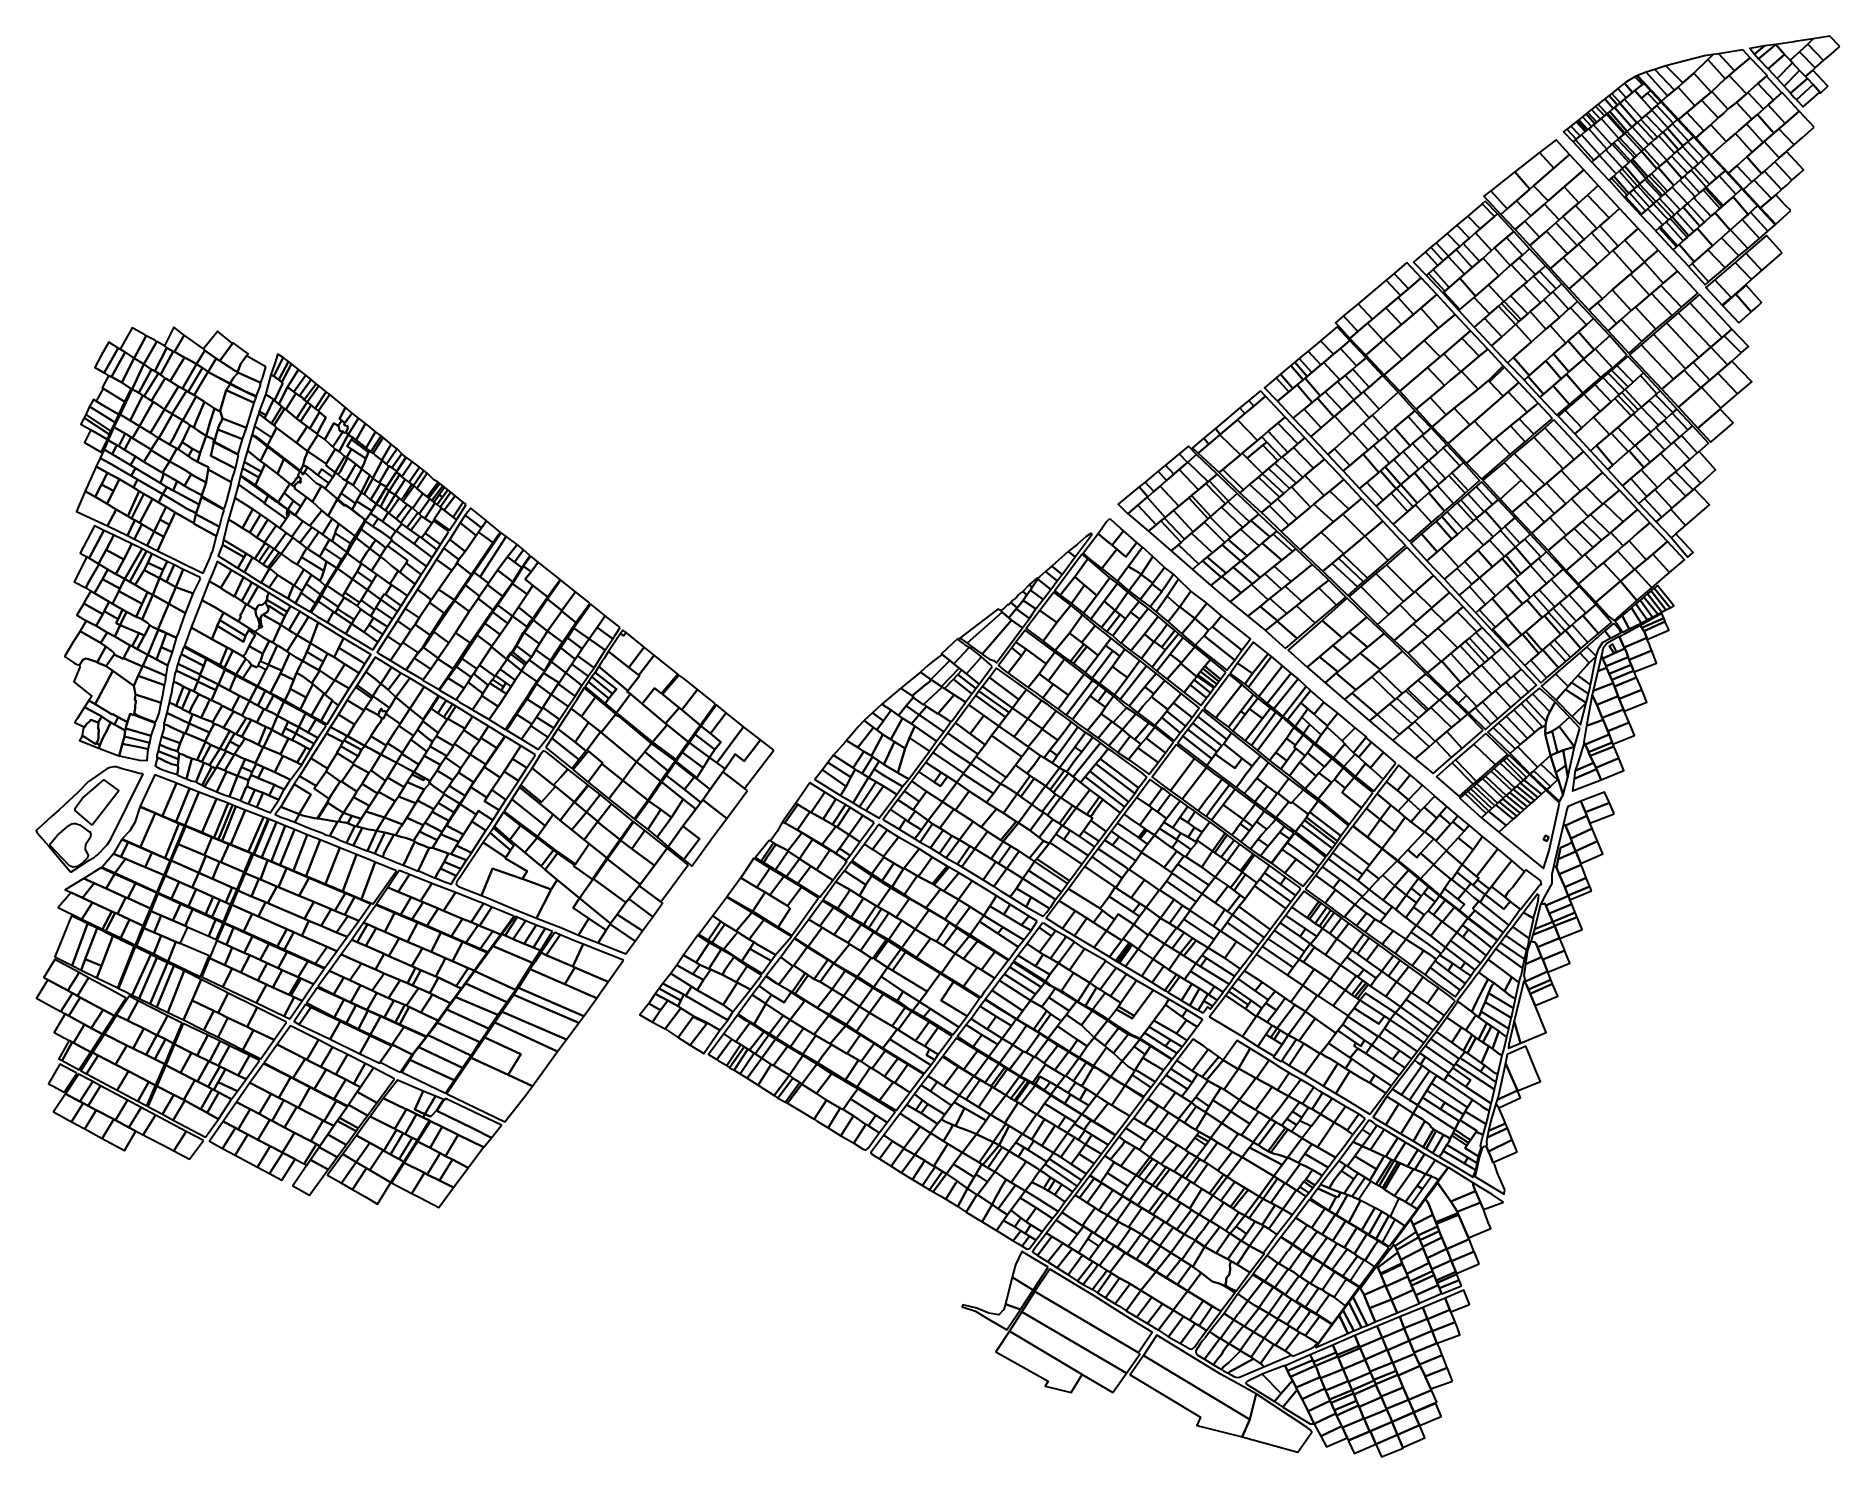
# Model space of a CAD drawing. Header units: metres. Extents: x 569648 to 571548, y 2333509 to 2335006.
import ezdxf

# ---------------------------------------------------------------- set-up
doc = ezdxf.new("R2010")
doc.units = ezdxf.units.M
doc.header["$MEASUREMENT"] = 0
doc.linetypes.add('CENTER', pattern=[2, 1.25, -0.25, 0.25, -0.25])
doc.layers.add('Net bo thua dat', color=210, linetype='CENTER', lineweight=30)

msp = doc.modelspace()

# ---------------------------------------------------------------- linework, layer by layer
at = {"layer": 'Net bo thua dat', "linetype": 'Continuous', "flags": 128}
for points in [[(571514.09, 2334997.22), (571519.96, 2335002.85), (571500.74, 2335000), (571500, 2334999.89), (571480.37, 2334996.97), (571489.65, 2334986.52), (571495.45, 2334980.38), (571505.41, 2334989.38)], [(571548.04, 2334994.96), (571537.33, 2335005.8), (571519.96, 2335002.85), (571514.09, 2334997.22), (571530.66, 2334979.91), (571539, 2334987.18)], [(571409.02, 2334980.97), (571414.63, 2334986.26), (571405.27, 2334985.12), (571364.77, 2334974.41), (571382.68, 2334956.51), (571394.03, 2334966.83)], [(571409.02, 2334980.97), (571394.03, 2334966.83), (571412.23, 2334946.74), (571412.96, 2334947.42), (571427.24, 2334960.79)], [(571420.47, 2334987.2), (571414.63, 2334986.26), (571409.02, 2334980.97), (571427.24, 2334960.79), (571431.36, 2334964.32), (571436.88, 2334969.03)], [(571453.56, 2334982.97), (571445.81, 2334991.27), (571420.47, 2334987.2), (571436.88, 2334969.03), (571444.02, 2334975.12)], [(571470.52, 2334963.44), (571471.51, 2334964.28), (571453.56, 2334982.97), (571444.02, 2334975.12), (571436.88, 2334969.03), (571431.36, 2334964.32), (571449.57, 2334945.13), (571451.01, 2334946.54), (571461.66, 2334955.98)], [(571468.43, 2334995.53), (571453.19, 2334992.66), (571454.04, 2334991.74), (571457.99, 2334986.61)], [(571480.37, 2334996.97), (571468.43, 2334995.53), (571457.99, 2334986.61), (571462.38, 2334981.73)], [(571489.65, 2334986.52), (571480.37, 2334996.97), (571462.38, 2334981.73), (571472.38, 2334971.29)], [(571497.94, 2334977.75), (571495.45, 2334980.38), (571489.65, 2334986.52), (571472.38, 2334971.29), (571481.92, 2334961.07)], [(571505.41, 2334989.38), (571495.45, 2334980.38), (571497.94, 2334977.75), (571505.52, 2334969.69), (571511.9, 2334963.2), (571519.42, 2334970.03), (571521.95, 2334972.25)], [(571514.09, 2334997.22), (571505.41, 2334989.38), (571521.95, 2334972.25), (571530.66, 2334979.91)], [(571332.02, 2334962.89), (571322.45, 2334957.18), (571321.22, 2334956.2), (571329.62, 2334946.28), (571332.13, 2334948.35), (571340, 2334954.85)], [(571333.62, 2334963.85), (571332.02, 2334962.89), (571340, 2334954.85), (571341.36, 2334955.97)], [(571343.93, 2334967.68), (571334.94, 2334964.23), (571360.13, 2334937.14), (571366.48, 2334942.72)], [(571352.88, 2334970.57), (571343.93, 2334967.68), (571366.48, 2334942.72), (571373.87, 2334948.92)], [(571364.77, 2334974.41), (571352.88, 2334970.57), (571373.87, 2334948.92), (571377.6, 2334952.06), (571382.68, 2334956.51)], [(571412.23, 2334946.74), (571394.03, 2334966.83), (571382.68, 2334956.51), (571377.6, 2334952.06), (571395.19, 2334932.27), (571402.33, 2334938.16)], [(571431.36, 2334964.32), (571427.24, 2334960.79), (571412.96, 2334947.42), (571430.1, 2334928.65), (571439.01, 2334935.99), (571449.57, 2334945.13)], [(571470.52, 2334963.44), (571461.66, 2334955.98), (571478.03, 2334938.3), (571486.7, 2334945.95)], [(571505.52, 2334969.69), (571497.94, 2334977.75), (571481.92, 2334961.07), (571489.47, 2334953.04)], [(571513.82, 2334961.11), (571511.9, 2334963.2), (571505.52, 2334969.69), (571489.47, 2334953.04), (571495.88, 2334945.75)], [(571519.42, 2334970.03), (571511.9, 2334963.2), (571513.82, 2334961.11), (571519.83, 2334954.73), (571526.72, 2334946.81), (571527.72, 2334945.83), (571535.43, 2334952.99)], [(571304.82, 2334943.13), (571300.3, 2334939.53), (571309.21, 2334929.43), (571310.7, 2334930.66), (571313.72, 2334933.15)], [(571307.67, 2334945.4), (571304.82, 2334943.13), (571313.72, 2334933.15), (571316.05, 2334935.08), (571316.58, 2334935.51)], [(571314.09, 2334950.52), (571307.67, 2334945.4), (571316.58, 2334935.51), (571321.17, 2334939.3), (571322.73, 2334940.59)], [(571321.22, 2334956.2), (571314.09, 2334950.52), (571322.73, 2334940.59), (571329.62, 2334946.28)], [(571339.1, 2334940.37), (571332.13, 2334948.35), (571329.62, 2334946.28), (571322.73, 2334940.59), (571321.17, 2334939.3), (571339.35, 2334918.9), (571343.68, 2334922.65), (571349.76, 2334927.92), (571349.88, 2334928.02)], [(571348.41, 2334948.36), (571341.36, 2334955.97), (571340, 2334954.85), (571332.13, 2334948.35), (571339.1, 2334940.37), (571345.34, 2334945.72)], [(571345.34, 2334945.72), (571339.1, 2334940.37), (571349.88, 2334928.02), (571355.3, 2334932.72), (571356.69, 2334933.93)], [(571349.79, 2334946.87), (571348.41, 2334948.36), (571345.34, 2334945.72), (571356.69, 2334933.93), (571359.51, 2334936.37)], [(571377.6, 2334952.06), (571373.87, 2334948.92), (571366.48, 2334942.72), (571360.13, 2334937.14), (571377.97, 2334917.89), (571386.83, 2334925.24), (571395.19, 2334932.27)], [(571412.96, 2334947.42), (571412.23, 2334946.74), (571402.33, 2334938.16), (571419.75, 2334919.56), (571425.39, 2334924.13), (571430.1, 2334928.65)], [(571451.01, 2334946.54), (571449.57, 2334945.13), (571439.01, 2334935.99), (571455.16, 2334918.32), (571461.05, 2334923.23), (571467.37, 2334928.95)], [(571461.66, 2334955.98), (571451.01, 2334946.54), (571467.37, 2334928.95), (571472.43, 2334933.23), (571478.03, 2334938.3)], [(571500, 2334932.43), (571487.34, 2334946.51), (571478.03, 2334938.3), (571472.43, 2334933.23), (571490.18, 2334913.6), (571505.24, 2334926.6)], [(571519.83, 2334954.73), (571513.82, 2334961.11), (571495.88, 2334945.75), (571500, 2334941.18), (571502.21, 2334938.73)], [(571526.72, 2334946.81), (571519.83, 2334954.73), (571502.21, 2334938.73), (571509.31, 2334931.1)], [(571280.59, 2334923.81), (571276.89, 2334920.86), (571286.17, 2334910.41), (571288.52, 2334912.35), (571289.83, 2334913.43)], [(571282.64, 2334925.45), (571281.54, 2334924.57), (571280.59, 2334923.81), (571289.83, 2334913.43), (571291.92, 2334915.16)], [(571286.37, 2334928.43), (571285.41, 2334927.66), (571282.64, 2334925.45), (571291.92, 2334915.16), (571295.73, 2334918.3)], [(571290.71, 2334931.88), (571290.44, 2334931.67), (571289.63, 2334931.02), (571286.37, 2334928.43), (571295.73, 2334918.3), (571296.48, 2334918.92), (571299.89, 2334921.74)], [(571293.34, 2334933.98), (571292.09, 2334932.98), (571290.71, 2334931.88), (571299.89, 2334921.74), (571302.22, 2334923.66), (571302.39, 2334923.8)], [(571300.3, 2334939.53), (571293.34, 2334933.98), (571302.39, 2334923.8), (571303.14, 2334924.42), (571305.5, 2334926.37), (571309.21, 2334929.43)], [(571302.22, 2334923.66), (571299.89, 2334921.74), (571296.48, 2334918.92), (571315.21, 2334897.97), (571315.9, 2334898.57), (571320.6, 2334902.64)], [(571303.14, 2334924.42), (571302.39, 2334923.8), (571302.22, 2334923.66), (571320.6, 2334902.64), (571321.46, 2334903.39), (571321.59, 2334903.5)], [(571305.5, 2334926.37), (571303.14, 2334924.42), (571321.59, 2334903.5), (571323.62, 2334905.26), (571323.79, 2334905.41)], [(571310.7, 2334930.66), (571309.21, 2334929.43), (571305.5, 2334926.37), (571323.79, 2334905.41), (571328.94, 2334909.87)], [(571316.05, 2334935.08), (571313.72, 2334933.15), (571310.7, 2334930.66), (571328.94, 2334909.87), (571329.29, 2334910.17), (571334, 2334914.26)], [(571321.17, 2334939.3), (571316.58, 2334935.51), (571316.05, 2334935.08), (571334, 2334914.26), (571334.74, 2334914.9), (571338.25, 2334917.95), (571339.35, 2334918.9)], [(571349.76, 2334927.92), (571343.68, 2334922.65), (571361.07, 2334904.09), (571361.81, 2334904.75), (571366.24, 2334908.71), (571366.77, 2334909.18)], [(571355.3, 2334932.72), (571349.88, 2334928.02), (571349.76, 2334927.92), (571366.77, 2334909.18), (571371.64, 2334913.53), (571372.41, 2334914.21)], [(571359.51, 2334936.37), (571356.69, 2334933.93), (571355.3, 2334932.72), (571372.41, 2334914.21), (571376.62, 2334917.97)], [(571386.83, 2334925.24), (571377.97, 2334917.89), (571396.15, 2334898.49), (571404.51, 2334906.06)], [(571402.33, 2334938.16), (571395.19, 2334932.27), (571386.83, 2334925.24), (571404.51, 2334906.06), (571412.07, 2334912.41), (571419.75, 2334919.56)], [(571449.5, 2334913.19), (571455.16, 2334918.32), (571439.01, 2334935.99), (571430.1, 2334928.65), (571425.39, 2334924.13), (571419.75, 2334919.56), (571412.07, 2334912.41), (571428.29, 2334894.77), (571437.89, 2334903.21), (571441.3, 2334906.09)], [(571461.05, 2334923.23), (571455.16, 2334918.32), (571449.5, 2334913.19), (571467.24, 2334893.72), (571468.19, 2334894.63), (571478.31, 2334903.36)], [(571472.43, 2334933.23), (571467.37, 2334928.95), (571461.05, 2334923.23), (571478.31, 2334903.36), (571483.73, 2334908.1), (571490.18, 2334913.6)], [(571521, 2334909.78), (571505.24, 2334926.6), (571490.18, 2334913.6), (571483.73, 2334908.1), (571499.75, 2334891.08), (571508.67, 2334898.8)], [(571260.52, 2334907.82), (571260.41, 2334907.73), (571256.9, 2334904.93), (571266.85, 2334894.46), (571269.44, 2334896.6), (571270.15, 2334897.19)], [(571264.61, 2334911.07), (571261.32, 2334908.46), (571260.52, 2334907.82), (571270.15, 2334897.19), (571274.23, 2334900.55)], [(571270.3, 2334915.61), (571264.61, 2334911.07), (571274.23, 2334900.55), (571275.73, 2334901.79), (571279.82, 2334905.16)], [(571271.65, 2334916.69), (571270.3, 2334915.61), (571279.82, 2334905.16), (571281.06, 2334906.19)], [(571272.87, 2334917.66), (571271.65, 2334916.69), (571281.06, 2334906.19), (571282.43, 2334907.32)], [(571276.89, 2334920.86), (571272.87, 2334917.66), (571282.43, 2334907.32), (571283.48, 2334908.19), (571286.17, 2334910.41)], [(571283.48, 2334908.19), (571282.43, 2334907.32), (571281.06, 2334906.19), (571279.82, 2334905.16), (571275.73, 2334901.79), (571295.06, 2334880.51), (571301.44, 2334886.04), (571302.36, 2334886.84)], [(571288.52, 2334912.35), (571286.17, 2334910.41), (571283.48, 2334908.19), (571302.36, 2334886.84), (571307.42, 2334891.22)], [(571296.48, 2334918.92), (571295.73, 2334918.3), (571291.92, 2334915.16), (571289.83, 2334913.43), (571288.52, 2334912.35), (571307.42, 2334891.22), (571308.2, 2334891.9), (571309.72, 2334893.22), (571313.77, 2334896.72), (571315.21, 2334897.97)], [(571323.62, 2334905.26), (571321.59, 2334903.5), (571321.46, 2334903.39), (571339.05, 2334884.44), (571339.09, 2334884.47), (571341.26, 2334886.41)], [(571329.29, 2334910.17), (571328.94, 2334909.87), (571323.79, 2334905.41), (571323.62, 2334905.26), (571341.26, 2334886.41), (571341.9, 2334886.99), (571346.55, 2334891.14)], [(571334.74, 2334914.9), (571334, 2334914.26), (571329.29, 2334910.17), (571346.55, 2334891.14), (571349, 2334893.32), (571352.11, 2334896.1)], [(571338.25, 2334917.95), (571334.74, 2334914.9), (571352.11, 2334896.1), (571355.76, 2334899.36)], [(571343.68, 2334922.65), (571339.35, 2334918.9), (571338.25, 2334917.95), (571355.76, 2334899.36), (571357.3, 2334900.73), (571361.07, 2334904.09)], [(571361.81, 2334904.75), (571361.07, 2334904.09), (571357.3, 2334900.73), (571373.93, 2334882.35), (571376.33, 2334884.46), (571377.94, 2334885.87)], [(571366.24, 2334908.71), (571361.81, 2334904.75), (571377.94, 2334885.87), (571382.05, 2334889.49), (571382.72, 2334890.07)], [(571371.64, 2334913.53), (571366.77, 2334909.18), (571366.24, 2334908.71), (571382.72, 2334890.07), (571387.76, 2334894.5), (571388.63, 2334895.26)], [(571376.62, 2334917.97), (571372.41, 2334914.21), (571371.64, 2334913.53), (571388.63, 2334895.26), (571393.67, 2334899.69)], [(571428.29, 2334894.77), (571412.07, 2334912.41), (571404.51, 2334906.06), (571396.15, 2334898.49), (571412.55, 2334880.85)], [(571449.5, 2334913.19), (571441.3, 2334906.09), (571437.89, 2334903.21), (571455.53, 2334883.58), (571467.24, 2334893.72)], [(571499.75, 2334891.08), (571483.73, 2334908.1), (571478.31, 2334903.36), (571468.19, 2334894.63), (571483.93, 2334877.43), (571491.8, 2334884.19)], [(571263.19, 2334881.05), (571249.05, 2334896.51), (571231.71, 2334883.03), (571246.5, 2334866.49)], [(571269.44, 2334896.6), (571266.85, 2334894.46), (571286.54, 2334873.12), (571288.91, 2334875.18)], [(571275.73, 2334901.79), (571274.23, 2334900.55), (571270.15, 2334897.19), (571269.44, 2334896.6), (571288.91, 2334875.18), (571294.69, 2334880.18), (571295.06, 2334880.51)], [(571301.44, 2334886.04), (571295.06, 2334880.51), (571294.69, 2334880.18), (571312.38, 2334860.64), (571315.52, 2334863.44), (571318.5, 2334866.1), (571319.05, 2334866.59)], [(571308.2, 2334891.9), (571307.42, 2334891.22), (571302.36, 2334886.84), (571301.44, 2334886.04), (571319.05, 2334866.59), (571321.61, 2334868.88), (571325.78, 2334872.59)], [(571309.72, 2334893.22), (571308.2, 2334891.9), (571325.78, 2334872.59), (571327.59, 2334874.21)], [(571313.77, 2334896.72), (571309.72, 2334893.22), (571327.59, 2334874.21), (571327.73, 2334874.33), (571329.64, 2334876.04), (571331.68, 2334877.86)], [(571315.9, 2334898.57), (571315.21, 2334897.97), (571313.77, 2334896.72), (571331.68, 2334877.86), (571333.72, 2334879.68)], [(571321.46, 2334903.39), (571320.6, 2334902.64), (571315.9, 2334898.57), (571333.72, 2334879.68), (571339.05, 2334884.44)], [(571341.9, 2334886.99), (571341.26, 2334886.41), (571339.09, 2334884.47), (571355.32, 2334866.01), (571356.7, 2334867.22), (571358.35, 2334868.67)], [(571349, 2334893.32), (571346.55, 2334891.14), (571341.9, 2334886.99), (571358.35, 2334868.67), (571365.28, 2334874.75), (571365.52, 2334874.97)], [(571357.3, 2334900.73), (571355.76, 2334899.36), (571352.11, 2334896.1), (571349, 2334893.32), (571365.52, 2334874.97), (571370.64, 2334879.46), (571373.93, 2334882.35)], [(571382.05, 2334889.49), (571377.94, 2334885.87), (571376.33, 2334884.46), (571393.23, 2334866.3), (571394.6, 2334867.52), (571398.88, 2334871.33)], [(571387.76, 2334894.5), (571382.72, 2334890.07), (571382.05, 2334889.49), (571398.88, 2334871.33), (571402.01, 2334874.11), (571404.56, 2334876.38)], [(571393.67, 2334899.69), (571388.63, 2334895.26), (571387.76, 2334894.5), (571404.56, 2334876.38), (571410.46, 2334881.63)], [(571437.89, 2334903.21), (571428.29, 2334894.77), (571412.55, 2334880.85), (571430.69, 2334861.24), (571439.34, 2334869.28), (571449.85, 2334878.57), (571455.53, 2334883.58)], [(571483.93, 2334877.43), (571468.19, 2334894.63), (571467.24, 2334893.72), (571455.53, 2334883.58), (571449.85, 2334878.57), (571465.58, 2334861.19), (571468.55, 2334863.67), (571479.44, 2334873.38)], [(571231.71, 2334883.03), (571205.59, 2334862.73), (571221.51, 2334844.69), (571225.33, 2334848.03), (571246.5, 2334866.49)], [(571278.08, 2334864.9), (571263.19, 2334881.05), (571246.5, 2334866.49), (571225.33, 2334848.03), (571240.81, 2334832.36), (571257.39, 2334846.84)], [(571294.69, 2334880.18), (571288.91, 2334875.18), (571286.54, 2334873.12), (571304.25, 2334854.45), (571304.78, 2334853.86), (571307.46, 2334856.25), (571309.72, 2334858.26), (571312.38, 2334860.64)], [(571321.61, 2334868.88), (571319.05, 2334866.59), (571318.5, 2334866.1), (571334.62, 2334847.82), (571334.99, 2334848.15), (571336.93, 2334849.86), (571337.4, 2334850.26)], [(571327.73, 2334874.33), (571327.59, 2334874.21), (571325.78, 2334872.59), (571321.61, 2334868.88), (571337.4, 2334850.26), (571342.52, 2334854.77), (571343.6, 2334855.71)], [(571329.64, 2334876.04), (571327.73, 2334874.33), (571343.6, 2334855.71), (571344.17, 2334856.21), (571345.54, 2334857.42)], [(571339.09, 2334884.47), (571339.05, 2334884.44), (571333.72, 2334879.68), (571331.68, 2334877.86), (571329.64, 2334876.04), (571345.54, 2334857.42), (571346.9, 2334858.61), (571349.41, 2334860.82), (571355.32, 2334866.01)], [(571356.7, 2334867.22), (571355.32, 2334866.01), (571349.41, 2334860.82), (571366.43, 2334842.46), (571371.33, 2334846.82), (571373.23, 2334848.51)], [(571365.28, 2334874.75), (571358.35, 2334868.67), (571356.7, 2334867.22), (571373.23, 2334848.51), (571379.51, 2334854.1), (571381.61, 2334855.96)], [(571370.64, 2334879.46), (571365.52, 2334874.97), (571365.28, 2334874.75), (571381.61, 2334855.96), (571384.21, 2334858.28), (571387.57, 2334861.26)], [(571376.33, 2334884.46), (571373.93, 2334882.35), (571370.64, 2334879.46), (571387.57, 2334861.26), (571391.25, 2334864.54), (571393.23, 2334866.3)], [(571394.6, 2334867.52), (571393.23, 2334866.3), (571391.25, 2334864.54), (571407.2, 2334846.71), (571407.27, 2334846.77), (571407.28, 2334846.78), (571410.62, 2334849.68)], [(571402.01, 2334874.11), (571398.88, 2334871.33), (571394.6, 2334867.52), (571410.62, 2334849.68), (571417.91, 2334856.01)], [(571410.46, 2334881.63), (571404.56, 2334876.38), (571402.01, 2334874.11), (571417.91, 2334856.01), (571420.84, 2334858.55), (571426.99, 2334863.9)], [(571439.34, 2334869.28), (571430.69, 2334861.24), (571446.56, 2334844.3), (571455.38, 2334852.17)], [(571449.85, 2334878.57), (571439.34, 2334869.28), (571455.38, 2334852.17), (571457.69, 2334853.96), (571465.58, 2334861.19)], [(571479.44, 2334873.38), (571468.55, 2334863.67), (571486.64, 2334844.2), (571492.29, 2334849.23), (571497.55, 2334853.92)], [(571491.8, 2334884.19), (571483.93, 2334877.43), (571479.44, 2334873.38), (571497.55, 2334853.92), (571504.64, 2334860.39), (571509.52, 2334864.98)], [(571205.59, 2334862.73), (571180.12, 2334842.92), (571197.47, 2334823.72), (571207.28, 2334832.28), (571221.51, 2334844.69)], [(571240.81, 2334832.36), (571225.33, 2334848.03), (571221.51, 2334844.69), (571207.28, 2334832.28), (571222.51, 2334816.41), (571236.75, 2334828.81)], [(571293.44, 2334848.26), (571278.08, 2334864.9), (571257.39, 2334846.84), (571272.9, 2334830.3), (571282.11, 2334838.35)], [(571293.44, 2334848.26), (571282.11, 2334838.35), (571304.81, 2334814.5), (571315.92, 2334824.35)], [(571307.46, 2334856.25), (571304.78, 2334853.86), (571320.93, 2334835.8), (571322.03, 2334836.76), (571323.79, 2334838.31)], [(571309.72, 2334858.26), (571307.46, 2334856.25), (571323.79, 2334838.31), (571325.79, 2334840.06)], [(571315.52, 2334863.44), (571312.38, 2334860.64), (571309.72, 2334858.26), (571325.79, 2334840.06), (571326.33, 2334840.54), (571330.61, 2334844.3), (571331.57, 2334845.15)], [(571318.5, 2334866.1), (571315.52, 2334863.44), (571331.57, 2334845.15), (571334.62, 2334847.82)], [(571334.99, 2334848.15), (571334.62, 2334847.82), (571331.57, 2334845.15), (571330.61, 2334844.3), (571347.46, 2334825.58), (571351.51, 2334829.19), (571351.65, 2334829.31)], [(571336.93, 2334849.86), (571334.99, 2334848.15), (571351.65, 2334829.31), (571354, 2334831.4)], [(571342.52, 2334854.77), (571337.4, 2334850.26), (571336.93, 2334849.86), (571354, 2334831.4), (571354.74, 2334832.06), (571357.84, 2334834.82), (571359.63, 2334836.41)], [(571344.17, 2334856.21), (571343.6, 2334855.71), (571342.52, 2334854.77), (571359.63, 2334836.41), (571361.27, 2334837.86)], [(571346.9, 2334858.61), (571345.54, 2334857.42), (571344.17, 2334856.21), (571361.27, 2334837.86), (571363.8, 2334840.12), (571364.15, 2334840.43)], [(571349.41, 2334860.82), (571346.9, 2334858.61), (571364.15, 2334840.43), (571366.43, 2334842.46)], [(571379.51, 2334854.1), (571373.23, 2334848.51), (571371.33, 2334846.82), (571387.29, 2334829.42), (571387.46, 2334829.58), (571394.01, 2334835.26), (571395.48, 2334836.54)], [(571384.21, 2334858.28), (571381.61, 2334855.96), (571379.51, 2334854.1), (571395.48, 2334836.54), (571400.2, 2334840.64)], [(571391.25, 2334864.54), (571387.57, 2334861.26), (571384.21, 2334858.28), (571400.2, 2334840.64), (571401.66, 2334841.9), (571403.83, 2334843.79), (571405.91, 2334845.59), (571407.2, 2334846.71)], [(571420.84, 2334858.55), (571417.91, 2334856.01), (571410.62, 2334849.68), (571407.28, 2334846.78), (571407.27, 2334846.77), (571424.94, 2334827.25), (571435.51, 2334836.6), (571438.51, 2334839.26)], [(571426.99, 2334863.9), (571420.84, 2334858.55), (571438.51, 2334839.26), (571444.76, 2334844.79)], [(571457.69, 2334853.96), (571455.38, 2334852.17), (571446.56, 2334844.3), (571464.54, 2334824.98), (571475.81, 2334834.71)], [(571486.64, 2334844.2), (571468.55, 2334863.67), (571465.58, 2334861.19), (571457.69, 2334853.96), (571475.81, 2334834.71), (571480.51, 2334838.69)], [(571184, 2334815.78), (571171.05, 2334829.06), (571155.88, 2334816.19), (571168.96, 2334802.76)], [(571174.35, 2334831.86), (571171.05, 2334829.06), (571184, 2334815.78), (571187.26, 2334818.61)], [(571180.12, 2334842.92), (571172.85, 2334837.27), (571190.88, 2334817.97), (571197.47, 2334823.72)], [(571207.28, 2334832.28), (571197.47, 2334823.72), (571190.88, 2334817.97), (571205.86, 2334802.02), (571216.22, 2334810.93), (571222.51, 2334816.41)], [(571236.75, 2334828.81), (571222.51, 2334816.41), (571216.22, 2334810.93), (571231.63, 2334793.96), (571238.77, 2334800.29), (571248.85, 2334809.23), (571252.18, 2334812.18)], [(571257.39, 2334846.84), (571240.81, 2334832.36), (571236.75, 2334828.81), (571252.18, 2334812.18), (571256.22, 2334815.71), (571269.52, 2334827.35), (571272.9, 2334830.3)], [(571282.11, 2334838.35), (571272.9, 2334830.3), (571269.52, 2334827.35), (571291.84, 2334803.09), (571295.04, 2334805.84), (571304.81, 2334814.5)], [(571322.03, 2334836.76), (571320.93, 2334835.8), (571338.13, 2334817.28), (571339.17, 2334818.2)], [(571326.33, 2334840.54), (571325.79, 2334840.06), (571323.79, 2334838.31), (571322.03, 2334836.76), (571339.17, 2334818.2), (571343.24, 2334821.83)], [(571330.61, 2334844.3), (571326.33, 2334840.54), (571343.24, 2334821.83), (571345.53, 2334823.87), (571347.46, 2334825.58)], [(571362.81, 2334816.95), (571351.51, 2334829.19), (571347.46, 2334825.58), (571345.53, 2334823.87), (571361.32, 2334806.88), (571365.09, 2334810.15), (571367.31, 2334812.08)], [(571354.74, 2334832.06), (571354, 2334831.4), (571351.65, 2334829.31), (571351.51, 2334829.19), (571362.81, 2334816.95), (571367.31, 2334812.08), (571369.04, 2334813.58), (571370.65, 2334814.98), (571366.27, 2334819.68)], [(571357.84, 2334834.82), (571354.74, 2334832.06), (571366.27, 2334819.68), (571370.65, 2334814.98), (571371.16, 2334815.42), (571373.73, 2334817.65)], [(571363.8, 2334840.12), (571361.27, 2334837.86), (571359.63, 2334836.41), (571357.84, 2334834.82), (571373.73, 2334817.65), (571376.33, 2334819.91), (571379.82, 2334822.94)], [(571371.33, 2334846.82), (571366.43, 2334842.46), (571364.15, 2334840.43), (571363.8, 2334840.12), (571379.82, 2334822.94), (571383.04, 2334825.73), (571387.29, 2334829.42)], [(571387.46, 2334829.58), (571387.29, 2334829.42), (571383.04, 2334825.73), (571400.5, 2334805.61), (571405.4, 2334809.94)], [(571394.01, 2334835.26), (571387.46, 2334829.58), (571405.4, 2334809.94), (571412.16, 2334815.93)], [(571403.83, 2334843.79), (571401.66, 2334841.9), (571400.2, 2334840.64), (571395.48, 2334836.54), (571394.01, 2334835.26), (571412.16, 2334815.93), (571416.46, 2334819.73), (571419.58, 2334822.5), (571421.53, 2334824.23)], [(571405.91, 2334845.59), (571403.83, 2334843.79), (571421.53, 2334824.23), (571423.56, 2334826.03)], [(571407.27, 2334846.77), (571407.2, 2334846.71), (571405.91, 2334845.59), (571423.56, 2334826.03), (571424.94, 2334827.25)], [(571451.29, 2334817.99), (571435.51, 2334836.6), (571424.94, 2334827.25), (571423.56, 2334826.03), (571421.53, 2334824.23), (571419.58, 2334822.5), (571416.46, 2334819.73), (571432.57, 2334801.49), (571432.86, 2334801.75), (571445.08, 2334812.52)], [(571444.76, 2334844.79), (571438.51, 2334839.26), (571435.51, 2334836.6), (571451.29, 2334817.99), (571453.88, 2334820.27), (571461.32, 2334826.84)], [(571496.41, 2334821.9), (571490.22, 2334827.85), (571480.51, 2334838.69), (571475.81, 2334834.71), (571464.54, 2334824.98), (571480.64, 2334807.74)], [(571155.88, 2334816.19), (571144.62, 2334806.64), (571157.68, 2334792.99), (571164.2, 2334798.63), (571168.96, 2334802.76)], [(571196.8, 2334793.51), (571204.39, 2334800.09), (571204.06, 2334800.45), (571187.26, 2334818.61), (571184, 2334815.78), (571168.96, 2334802.76), (571164.2, 2334798.63), (571180.98, 2334779.76), (571184.26, 2334782.61)], [(571216.22, 2334810.93), (571205.86, 2334802.02), (571221.34, 2334785.34), (571231.63, 2334793.96)], [(571248.85, 2334809.23), (571238.77, 2334800.29), (571260.96, 2334776.53), (571271.12, 2334785.26)], [(571256.22, 2334815.71), (571252.18, 2334812.18), (571248.85, 2334809.23), (571271.12, 2334785.26), (571272.5, 2334786.45), (571278.49, 2334791.6)], [(571269.52, 2334827.35), (571256.22, 2334815.71), (571278.49, 2334791.6), (571286.43, 2334798.43), (571291.84, 2334803.09)], [(571335.39, 2334802.99), (571315.92, 2334824.35), (571304.81, 2334814.5), (571295.04, 2334805.84), (571314.49, 2334784.61), (571321.57, 2334790.71)], [(571345.53, 2334823.87), (571343.24, 2334821.83), (571339.17, 2334818.2), (571338.13, 2334817.28), (571354.04, 2334800.56), (571357.62, 2334803.67), (571358.92, 2334804.8), (571361.32, 2334806.88)], [(571365.09, 2334810.15), (571361.32, 2334806.88), (571358.92, 2334804.8), (571377.09, 2334784.88), (571378.73, 2334786.33), (571383.05, 2334790.16)], [(571369.04, 2334813.58), (571367.31, 2334812.08), (571365.09, 2334810.15), (571383.05, 2334790.16), (571386.99, 2334793.65)], [(571371.16, 2334815.42), (571370.65, 2334814.98), (571369.04, 2334813.58), (571386.99, 2334793.65), (571389.02, 2334795.45)], [(571376.33, 2334819.91), (571373.73, 2334817.65), (571371.16, 2334815.42), (571389.02, 2334795.45), (571393.97, 2334799.83)], [(571383.04, 2334825.73), (571379.82, 2334822.94), (571376.33, 2334819.91), (571393.97, 2334799.83), (571397.85, 2334803.26), (571400.5, 2334805.61)], [(571432.57, 2334801.49), (571416.46, 2334819.73), (571412.16, 2334815.93), (571405.4, 2334809.94), (571400.5, 2334805.61), (571397.85, 2334803.26), (571413.74, 2334784.9), (571423.43, 2334793.43)], [(571445.08, 2334812.52), (571432.86, 2334801.75), (571450.96, 2334782.18), (571463.24, 2334792.63)], [(571453.88, 2334820.27), (571451.29, 2334817.99), (571445.08, 2334812.52), (571463.24, 2334792.63), (571472.23, 2334800.29)], [(571461.32, 2334826.84), (571453.88, 2334820.27), (571472.23, 2334800.29), (571479.95, 2334806.86)], [(571134.13, 2334797.76), (571122.71, 2334788.07), (571135.52, 2334773.79), (571143.79, 2334780.95), (571147.47, 2334784.15)], [(571144.62, 2334806.64), (571134.13, 2334797.76), (571147.47, 2334784.15), (571151.21, 2334787.38), (571157.68, 2334792.99)], [(571164.2, 2334798.63), (571157.68, 2334792.99), (571151.21, 2334787.38), (571168.26, 2334768.71), (571172.08, 2334772.02), (571180.98, 2334779.76)], [(571196.8, 2334793.51), (571184.26, 2334782.61), (571200.81, 2334764.02), (571201.83, 2334764.92), (571210.21, 2334772.25), (571213.56, 2334775.18)], [(571204.39, 2334800.09), (571196.8, 2334793.51), (571213.56, 2334775.18), (571221.17, 2334781.83)], [(571238.77, 2334800.29), (571231.63, 2334793.96), (571221.34, 2334785.34), (571243.06, 2334761.13), (571256.48, 2334772.67), (571260.96, 2334776.53)], [(571286.43, 2334798.43), (571278.49, 2334791.6), (571272.5, 2334786.45), (571292.48, 2334765.47), (571305.78, 2334777.03)], [(571295.04, 2334805.84), (571291.84, 2334803.09), (571286.43, 2334798.43), (571305.78, 2334777.03), (571308.93, 2334779.77), (571314.49, 2334784.61)], [(571321.57, 2334790.71), (571314.49, 2334784.61), (571308.93, 2334779.77), (571329.63, 2334756.84), (571342.01, 2334767.51), (571342.24, 2334768.14)], [(571335.39, 2334802.99), (571321.57, 2334790.71), (571342.24, 2334768.14), (571356.62, 2334780.4)], [(571357.62, 2334803.67), (571354.04, 2334800.56), (571355.14, 2334799.41), (571372.38, 2334780.71), (571375.93, 2334783.85)], [(571358.92, 2334804.8), (571357.62, 2334803.67), (571375.93, 2334783.85), (571377.09, 2334784.88)], [(571397.85, 2334803.26), (571393.97, 2334799.83), (571389.02, 2334795.45), (571386.99, 2334793.65), (571383.05, 2334790.16), (571378.73, 2334786.33), (571394.54, 2334767.98), (571409.05, 2334780.77), (571413.74, 2334784.9)], [(571423.43, 2334793.43), (571413.74, 2334784.9), (571409.05, 2334780.77), (571427.02, 2334761.8), (571441.6, 2334774.21)], [(571432.86, 2334801.75), (571432.57, 2334801.49), (571423.43, 2334793.43), (571441.6, 2334774.21), (571450.96, 2334782.18)], [(571487.17, 2334777.64), (571470.55, 2334795.78), (571448.89, 2334777.12), (571465.64, 2334758.72)], [(571111.58, 2334778.63), (571098.77, 2334767.77), (571112.35, 2334753.72), (571119.37, 2334759.8), (571124.56, 2334764.3)], [(571117.13, 2334783.33), (571111.58, 2334778.63), (571124.56, 2334764.3), (571130.04, 2334769.04)], [(571122.71, 2334788.07), (571117.13, 2334783.33), (571130.04, 2334769.04), (571135.52, 2334773.79)], [(571135.38, 2334773.67), (571130.04, 2334769.04), (571124.56, 2334764.3), (571119.37, 2334759.8), (571136.46, 2334741.09), (571147.55, 2334750.72), (571152.37, 2334754.91)], [(571143.79, 2334780.95), (571135.52, 2334773.79), (571135.38, 2334773.67), (571152.37, 2334754.91), (571160.74, 2334762.18)], [(571151.21, 2334787.38), (571147.47, 2334784.15), (571143.79, 2334780.95), (571160.74, 2334762.18), (571168.26, 2334768.71)], [(571172.08, 2334772.02), (571168.26, 2334768.71), (571160.74, 2334762.18), (571152.37, 2334754.91), (571147.55, 2334750.72), (571164.02, 2334731.85), (571177.67, 2334743.79), (571188.61, 2334753.35)], [(571210.21, 2334772.25), (571201.83, 2334764.92), (571218.49, 2334747.07), (571225.15, 2334752.77), (571227.18, 2334754.51)], [(571221.17, 2334781.83), (571213.56, 2334775.18), (571210.21, 2334772.25), (571227.18, 2334754.51), (571231.42, 2334758.14), (571237.87, 2334763.66)], [(571256.48, 2334772.67), (571243.06, 2334761.13), (571262.95, 2334739.66), (571276.44, 2334751.52)], [(571272.5, 2334786.45), (571271.12, 2334785.26), (571260.96, 2334776.53), (571256.48, 2334772.67), (571276.44, 2334751.52), (571276.83, 2334751.86), (571292.48, 2334765.47)], [(571308.93, 2334779.77), (571305.78, 2334777.03), (571292.48, 2334765.47), (571276.83, 2334751.86), (571297.75, 2334729.15), (571308.19, 2334738.37), (571327.37, 2334754.89), (571329.63, 2334756.84)], [(571356.62, 2334780.4), (571342.24, 2334768.14), (571342.01, 2334767.51), (571361.76, 2334745.43), (571376.76, 2334758.31)], [(571378.73, 2334786.33), (571377.09, 2334784.88), (571375.93, 2334783.85), (571372.38, 2334780.71), (571372.38, 2334780.71), (571388.82, 2334762.94), (571392.39, 2334766.08), (571394.54, 2334767.98)], [(571427.02, 2334761.8), (571409.05, 2334780.77), (571394.54, 2334767.98), (571392.39, 2334766.08), (571409.66, 2334747.02)], [(571448.89, 2334777.12), (571437.69, 2334767.46), (571454.88, 2334749.27), (571465.64, 2334758.72)], [(571078.29, 2334755.66), (571070.09, 2334748.77), (571085.01, 2334732.44), (571093.42, 2334739.63)], [(571091.95, 2334767.13), (571078.29, 2334755.66), (571093.42, 2334739.63), (571106.9, 2334751.16)], [(571114.73, 2334755.78), (571112.35, 2334753.72), (571129.51, 2334735.78), (571129.55, 2334735.74), (571129.88, 2334735.37), (571130.78, 2334736.15), (571131.86, 2334737.09)], [(571119.37, 2334759.8), (571114.73, 2334755.78), (571131.86, 2334737.09), (571136.46, 2334741.09)], [(571214.54, 2334743.69), (571218.49, 2334747.07), (571201.83, 2334764.92), (571200.81, 2334764.02), (571188.61, 2334753.35), (571177.67, 2334743.79), (571194.07, 2334726.17), (571194.3, 2334726.37), (571201.14, 2334732.23)], [(571225.15, 2334752.77), (571218.49, 2334747.07), (571214.54, 2334743.69), (571232.6, 2334724.97), (571236.04, 2334728), (571243.01, 2334734.13)], [(571231.42, 2334758.14), (571227.18, 2334754.51), (571225.15, 2334752.77), (571243.01, 2334734.13), (571245.48, 2334736.3), (571249.14, 2334739.53)], [(571237.87, 2334763.66), (571231.42, 2334758.14), (571249.14, 2334739.53), (571255.14, 2334744.8), (571255.13, 2334744.82)], [(571327.37, 2334754.89), (571308.19, 2334738.37), (571328.19, 2334716.6), (571332.77, 2334720.26), (571347.38, 2334732.81)], [(571342.01, 2334767.51), (571329.63, 2334756.84), (571327.37, 2334754.89), (571347.38, 2334732.81), (571349.69, 2334734.8), (571359.28, 2334743.24), (571361.76, 2334745.43)], [(571376.76, 2334758.31), (571361.76, 2334745.43), (571359.28, 2334743.24), (571381.31, 2334720.19), (571398.24, 2334734.82)], [(571392.39, 2334766.08), (571388.82, 2334762.94), (571388.95, 2334762.8), (571406.04, 2334743.93), (571409.66, 2334747.02)], [(571454.88, 2334749.27), (571437.69, 2334767.46), (571416.11, 2334748.87), (571433.3, 2334730.32)], [(571082.51, 2334730.31), (571085.01, 2334732.44), (571070.09, 2334748.77), (571040.38, 2334723.82), (571055.49, 2334707.73), (571069.73, 2334719.63)], [(571123.29, 2334733.53), (571106.9, 2334751.16), (571093.42, 2334739.63), (571085.01, 2334732.44), (571082.51, 2334730.31), (571098.76, 2334712.65), (571106.45, 2334719.04)], [(571123.29, 2334733.53), (571106.45, 2334719.04), (571125.31, 2334698.2), (571142.67, 2334712.69)], [(571130.78, 2334736.15), (571147.78, 2334717.65), (571146.66, 2334716.67), (571129.88, 2334735.37)], [(571147.55, 2334750.72), (571136.46, 2334741.09), (571131.86, 2334737.09), (571130.78, 2334736.15), (571147.78, 2334717.65), (571162.59, 2334730.6), (571164.02, 2334731.85)], [(571177.67, 2334743.79), (571164.02, 2334731.85), (571162.59, 2334730.6), (571178.84, 2334713.14), (571188.3, 2334721.23), (571191.63, 2334724.09), (571194.07, 2334726.17)], [(571214.54, 2334743.69), (571201.14, 2334732.23), (571219.35, 2334713.32), (571221.85, 2334715.51), (571232.6, 2334724.97)], [(571245.48, 2334736.3), (571243.01, 2334734.13), (571236.04, 2334728), (571252.53, 2334709.51), (571262.19, 2334717.98)], [(571255.14, 2334744.8), (571249.14, 2334739.53), (571245.48, 2334736.3), (571262.19, 2334717.98), (571264.12, 2334719.67), (571271.59, 2334726.22)], [(571276.83, 2334751.86), (571276.44, 2334751.52), (571262.95, 2334739.66), (571283.57, 2334717.01), (571292.57, 2334724.72), (571297.75, 2334729.15)], [(571308.19, 2334738.37), (571297.75, 2334729.15), (571292.57, 2334724.72), (571312.62, 2334702.89), (571317.74, 2334707.4), (571328.19, 2334716.6)], [(571349.69, 2334734.8), (571347.38, 2334732.81), (571332.77, 2334720.26), (571354.22, 2334697), (571371.23, 2334711.47)], [(571359.28, 2334743.24), (571349.69, 2334734.8), (571371.23, 2334711.47), (571381.31, 2334720.19)], [(571416.28, 2334716.39), (571400.17, 2334733.75), (571389.76, 2334724.77), (571423.99, 2334688.44), (571425.99, 2334690.16), (571434, 2334697.04)], [(571433.3, 2334730.32), (571416.11, 2334748.87), (571406.92, 2334740.94), (571424.03, 2334722.18)], [(571438.54, 2334733.78), (571424.61, 2334721.56), (571441.39, 2334703.86), (571450.64, 2334711.99), (571454.41, 2334715.3)], [(571449.36, 2334743.27), (571438.54, 2334733.78), (571454.41, 2334715.3), (571461.42, 2334721.46), (571465.45, 2334725)], [(571055.49, 2334707.73), (571040.38, 2334723.82), (571025.18, 2334711.05), (571040.33, 2334694.74), (571050.18, 2334703.29)], [(571069.73, 2334719.63), (571055.49, 2334707.73), (571050.18, 2334703.29), (571066.86, 2334685.34), (571067.33, 2334685.75), (571086.23, 2334701.92)], [(571110.21, 2334685.28), (571125.31, 2334698.2), (571106.45, 2334719.04), (571098.76, 2334712.65), (571086.23, 2334701.92), (571067.33, 2334685.75), (571086.79, 2334665.23)], [(571098.76, 2334712.65), (571082.51, 2334730.31), (571069.73, 2334719.63), (571086.23, 2334701.92)], [(571162.59, 2334730.6), (571178.84, 2334713.14), (571173.51, 2334708.58), (571162.71, 2334699.33), (571146.66, 2334716.67), (571147.78, 2334717.65)], [(571188.3, 2334721.23), (571178.84, 2334713.14), (571173.51, 2334708.58), (571191.7, 2334689), (571206.31, 2334701.85)], [(571191.63, 2334724.09), (571188.3, 2334721.23), (571206.31, 2334701.85), (571206.48, 2334702), (571209.9, 2334705.01)], [(571194.3, 2334726.37), (571194.07, 2334726.17), (571191.63, 2334724.09), (571209.9, 2334705.01), (571212.39, 2334707.2)], [(571201.14, 2334732.23), (571194.3, 2334726.37), (571212.39, 2334707.2), (571219.35, 2334713.32)], [(571221.85, 2334715.51), (571219.35, 2334713.32), (571212.39, 2334707.2), (571209.9, 2334705.01), (571206.48, 2334702), (571222.99, 2334683.63), (571238.33, 2334697.07)], [(571236.04, 2334728), (571232.6, 2334724.97), (571221.85, 2334715.51), (571238.33, 2334697.07), (571242.8, 2334700.99), (571252.53, 2334709.51)], [(571264.12, 2334719.67), (571262.19, 2334717.98), (571252.53, 2334709.51), (571242.8, 2334700.99), (571259.36, 2334682.47), (571261.83, 2334684.67), (571272.74, 2334694.34), (571281.01, 2334701.68)], [(571271.59, 2334726.22), (571264.12, 2334719.67), (571281.01, 2334701.68), (571288.45, 2334708.28)], [(571292.57, 2334724.72), (571283.57, 2334717.01), (571303.95, 2334695.26), (571312.62, 2334702.89)], [(571332.77, 2334720.26), (571328.19, 2334716.6), (571317.74, 2334707.4), (571339.44, 2334683.91), (571354.22, 2334697)], [(571377.76, 2334714.42), (571365.26, 2334703.64), (571399.49, 2334667.39), (571411.96, 2334678.1), (571412, 2334678.14)], [(571389.76, 2334724.77), (571377.76, 2334714.42), (571412, 2334678.14), (571423.99, 2334688.44)], [(569763.79, 2334690.1), (569762.16, 2334691.06), (569750.42, 2334697.62), (569749.08, 2334698.34), (569736.45, 2334675.85), (569741.7, 2334672.8), (569751.03, 2334666.53)], [(569803.75, 2334690.63), (569801.07, 2334692.74), (569792.68, 2334699.34), (569783.05, 2334679.35), (569785.55, 2334677.52), (569792.24, 2334673.58), (569793.4, 2334673.15)], [(571031.86, 2334685.06), (571018.34, 2334699.47), (571000.88, 2334684.84), (571014.58, 2334670.59), (571022.07, 2334676.86)], [(571025.18, 2334711.05), (571016.63, 2334703.87), (571019.63, 2334700.62), (571031.85, 2334687.38), (571040.33, 2334694.74)], [(571050.18, 2334703.29), (571040.33, 2334694.74), (571031.85, 2334687.38), (571048.48, 2334669.56), (571066.86, 2334685.34)], [(571149.8, 2334687.55), (571158.89, 2334695.29), (571142.67, 2334712.69), (571125.31, 2334698.2), (571110.21, 2334685.28), (571126.91, 2334668.07), (571130.61, 2334671.22)], [(571158.89, 2334695.29), (571149.8, 2334687.55), (571168.14, 2334668.5), (571176.97, 2334675.9)], [(571173.51, 2334708.58), (571162.71, 2334699.33), (571181.05, 2334679.63), (571191.7, 2334689)], [(571206.48, 2334702), (571206.31, 2334701.85), (571191.7, 2334689), (571181.04, 2334679.62), (571197.82, 2334661.57), (571204.26, 2334667.21), (571222.99, 2334683.63)], [(571242.8, 2334700.99), (571238.33, 2334697.07), (571222.99, 2334683.63), (571204.26, 2334667.21), (571220.79, 2334648.27), (571238.07, 2334663.59), (571246.37, 2334670.95), (571259.36, 2334682.47)], [(571305.75, 2334689.88), (571288.45, 2334708.28), (571281.01, 2334701.68), (571272.74, 2334694.34), (571289.03, 2334675.25), (571290.17, 2334676.24)], [(571317.74, 2334707.4), (571312.62, 2334702.89), (571303.95, 2334695.26), (571325.58, 2334671.64), (571339.44, 2334683.91)], [(571365.26, 2334703.64), (571351.56, 2334691.81), (571385.19, 2334655.11), (571393.44, 2334662.19), (571399.49, 2334667.39)], [(571434, 2334697.04), (571425.99, 2334690.16), (571443.98, 2334672.08), (571451.79, 2334678.84)], [(569734.14, 2334677.17), (569724.33, 2334683.23), (569716.76, 2334669.92), (569709.68, 2334656.65), (569711.67, 2334655.46), (569719.33, 2334650.9)], [(569741.7, 2334672.8), (569736.45, 2334675.85), (569734.14, 2334677.17), (569719.33, 2334650.9), (569723.99, 2334648.04), (569727.16, 2334646.81)], [(569774.78, 2334684.22), (569772.89, 2334685.33), (569763.79, 2334690.1), (569751.03, 2334666.53), (569761.23, 2334660.12)], [(569785.55, 2334677.52), (569783.05, 2334679.35), (569774.78, 2334684.22), (569761.23, 2334660.12), (569769.41, 2334654.44), (569772.69, 2334652.89)], [(569792.24, 2334673.58), (569785.55, 2334677.52), (569772.69, 2334652.89), (569776.79, 2334650.59), (569778.66, 2334649.09)], [(569825.66, 2334674.73), (569824.92, 2334675.49), (569824.12, 2334676.36), (569808.53, 2334687.41), (569803.75, 2334690.63), (569793.4, 2334673.15), (569803.94, 2334667.27), (569811.47, 2334663.48), (569816.64, 2334660.21)], [(569854.74, 2334681.96), (569849.96, 2334685.91), (569839.67, 2334694.43), (569839.09, 2334694.85), (569824.12, 2334676.36), (569824.92, 2334675.49), (569825.66, 2334674.73), (569837.36, 2334666.07), (569841.47, 2334663.58)], [(569869.24, 2334668.86), (569871.18, 2334670.96), (569855.51, 2334682.81), (569854.74, 2334681.96), (569841.47, 2334663.58), (569857.51, 2334653.29), (569859.17, 2334652.51), (569860.38, 2334652.31), (569862.91, 2334660.09)], [(571000.88, 2334684.84), (571000, 2334684.1), (570987.74, 2334673.82), (571001.28, 2334659.45), (571004.36, 2334662.03), (571014.58, 2334670.59)], [(571038.93, 2334658.46), (571022.07, 2334676.86), (571014.58, 2334670.59), (571004.36, 2334662.03), (571021.05, 2334643.7), (571026.78, 2334648.43), (571034.81, 2334655.06)], [(571031.86, 2334685.06), (571022.07, 2334676.86), (571038.93, 2334658.46), (571049.09, 2334666.85)], [(571067.33, 2334685.75), (571066.86, 2334685.34), (571048.48, 2334669.56), (571067.83, 2334649.01), (571086.79, 2334665.23)], [(571110.21, 2334685.28), (571086.79, 2334665.23), (571067.83, 2334649.01), (571084.27, 2334631.78), (571101.22, 2334646.21), (571113.63, 2334656.77), (571126.91, 2334668.07)], [(571168.14, 2334668.5), (571149.8, 2334687.55), (571130.61, 2334671.22), (571148.81, 2334652.29), (571149.4, 2334652.79)], [(571277.99, 2334665.59), (571278.37, 2334665.92), (571261.83, 2334684.67), (571259.36, 2334682.47), (571246.37, 2334670.95), (571262.6, 2334652.11)], [(571272.74, 2334694.34), (571261.83, 2334684.67), (571278.37, 2334665.92), (571289.03, 2334675.25)], [(571290.17, 2334676.24), (571289.03, 2334675.25), (571278.37, 2334665.92), (571277.99, 2334665.59), (571296.23, 2334646.07), (571308.33, 2334656.45)], [(571323.7, 2334669.63), (571305.75, 2334689.88), (571290.17, 2334676.24), (571308.33, 2334656.45)], [(571338.61, 2334680.64), (571326.25, 2334669.98), (571360.33, 2334633.75), (571372.67, 2334644.35)], [(571351.56, 2334691.81), (571338.61, 2334680.64), (571372.67, 2334644.35), (571383.8, 2334653.91), (571385.19, 2334655.11)], [(571429.49, 2334659.53), (571411.96, 2334678.1), (571399.49, 2334667.39), (571393.44, 2334662.19), (571410.99, 2334643.5), (571419.46, 2334650.84)], [(571425.99, 2334690.16), (571423.99, 2334688.44), (571412, 2334678.14), (571411.96, 2334678.1), (571429.49, 2334659.53), (571434.05, 2334663.48), (571443.98, 2334672.08)], [(569751.03, 2334666.53), (569741.7, 2334672.8), (569727.16, 2334646.81), (569737.91, 2334641.02)], [(569761.01, 2334659.55), (569761.23, 2334660.12), (569751.03, 2334666.53), (569737.91, 2334641.02), (569747.94, 2334634.17), (569749.12, 2334633.7)], [(569769.41, 2334654.44), (569761.23, 2334660.12), (569761.01, 2334659.55), (569749.12, 2334633.7), (569755.84, 2334629.87)], [(569803.94, 2334667.27), (569793.4, 2334673.15), (569792.24, 2334673.58), (569778.66, 2334649.09), (569783.62, 2334645.42), (569789.14, 2334642.14)], [(569816.64, 2334660.21), (569811.47, 2334663.48), (569803.94, 2334667.27), (569789.14, 2334642.14), (569797.82, 2334636.8), (569801.91, 2334634.47)], [(569823.13, 2334656.21), (569816.64, 2334660.21), (569801.91, 2334634.47), (569806.18, 2334632.25), (569808.05, 2334631.15)], [(569837.36, 2334666.07), (569825.66, 2334674.73), (569816.64, 2334660.21), (569823.13, 2334656.21), (569829, 2334652.21)], [(569841.47, 2334663.58), (569837.36, 2334666.07), (569829, 2334652.21), (569852.27, 2334640.21), (569855.07, 2334644.81), (569855.88, 2334646.01), (569856.83, 2334647.25), (569858.39, 2334648.94), (569860.27, 2334651.05), (569860.44, 2334651.52), (569860.38, 2334652.31), (569859.17, 2334652.51), (569857.51, 2334653.29)], [(569889.89, 2334657.31), (569869.24, 2334668.86), (569862.91, 2334660.09), (569860.38, 2334652.31), (569860.44, 2334651.52), (569884.64, 2334640.43), (569887.08, 2334647.72)], [(569908.04, 2334667.18), (569902.46, 2334670.88), (569902.15, 2334670.24), (569900.9, 2334666.66), (569899.49, 2334662.03), (569895.11, 2334648.83), (569898.3, 2334647.47)], [(569913.53, 2334663.06), (569908.04, 2334667.18), (569898.3, 2334647.47), (569903.46, 2334643.56)], [(569924.2, 2334654.49), (569916.95, 2334660.49), (569906.56, 2334641.22), (569907.47, 2334639.99), (569907.5, 2334639.37), (569907.1, 2334638.72), (569898.73, 2334622), (569903.29, 2334618.22), (569912.52, 2334635.88)], [(569916.95, 2334660.49), (569913.53, 2334663.06), (569903.46, 2334643.56), (569906.56, 2334641.22)], [(570969.75, 2334658.74), (570958.75, 2334649.53), (570971.69, 2334634.67), (570976.23, 2334638.47), (570982.48, 2334643.71)], [(570973.92, 2334662.24), (570969.75, 2334658.74), (570982.48, 2334643.71), (570984.53, 2334645.42), (570986.87, 2334647.38)], [(570978.48, 2334666.06), (570973.92, 2334662.24), (570986.87, 2334647.38), (570991.57, 2334651.31)], [(570987.74, 2334673.82), (570978.48, 2334666.06), (570991.57, 2334651.31), (571001.28, 2334659.45)], [(571018.89, 2334641.91), (571021.05, 2334643.7), (571004.36, 2334662.03), (571001.28, 2334659.45), (570991.57, 2334651.31), (570984.53, 2334645.42), (571000.43, 2334626.67), (571005.81, 2334631.12)], [(571049.09, 2334666.85), (571038.93, 2334658.46), (571034.81, 2334655.06), (571052.06, 2334636.11), (571066.31, 2334648.2)], [(571148.81, 2334652.29), (571130.61, 2334671.22), (571126.91, 2334668.07), (571113.63, 2334656.77), (571131.43, 2334637.73), (571137.51, 2334642.83)], [(571193.39, 2334626.56), (571179.01, 2334641.74), (571194.52, 2334657.17), (571193.1, 2334658.59), (571177.98, 2334642.83), (571166.87, 2334634.01), (571141.54, 2334613.9), (571158.31, 2334596.29), (571162.93, 2334600.26)], [(571193.1, 2334658.59), (571176.97, 2334675.9), (571168.14, 2334668.5), (571149.4, 2334652.79), (571166.87, 2334634.01), (571177.98, 2334642.83)], [(571194.52, 2334657.17), (571179.01, 2334641.74), (571193.39, 2334626.56), (571198.65, 2334631.13), (571209.83, 2334640.82)], [(571204.26, 2334667.21), (571197.82, 2334661.57), (571214.93, 2334643.88), (571215.34, 2334643.43), (571219.45, 2334647.08), (571220.79, 2334648.27)], [(571238.07, 2334663.59), (571220.79, 2334648.27), (571219.45, 2334647.08), (571235.6, 2334628.48), (571245.82, 2334637.43), (571254.27, 2334644.83)], [(571246.37, 2334670.95), (571238.07, 2334663.59), (571254.27, 2334644.83), (571259.85, 2334649.71), (571262.6, 2334652.11)], [(571296.23, 2334646.07), (571277.99, 2334665.59), (571262.6, 2334652.11), (571259.85, 2334649.71), (571277.29, 2334629.82)], [(571313.04, 2334658.67), (571307.55, 2334653.94), (571324.83, 2334636.46), (571330.4, 2334641.41)], [(571324.57, 2334668.61), (571313.04, 2334658.67), (571330.4, 2334641.41), (571337.94, 2334648.12), (571341.16, 2334650.98)], [(571393.44, 2334662.19), (571385.19, 2334655.11), (571383.8, 2334653.91), (571401.43, 2334635.23), (571402.36, 2334636.03), (571410.99, 2334643.5)], [(571434.05, 2334663.48), (571429.49, 2334659.53), (571419.46, 2334650.84), (571440.17, 2334628.82), (571444.38, 2334632.46), (571455.11, 2334641.73)], [(569747.94, 2334634.17), (569737.91, 2334641.02), (569727.16, 2334646.81), (569723.99, 2334648.04), (569717.21, 2334635.33), (569718.42, 2334634.44), (569741.31, 2334620.53)], [(569776.79, 2334650.59), (569772.69, 2334652.89), (569769.41, 2334654.44), (569755.84, 2334629.87), (569760.34, 2334627.24), (569761.56, 2334626.48)], [(569783.62, 2334645.42), (569778.66, 2334649.09), (569776.79, 2334650.59), (569761.56, 2334626.48), (569769.29, 2334621.75)], [(569797.82, 2334636.8), (569789.14, 2334642.14), (569783.62, 2334645.42), (569769.29, 2334621.75), (569771.23, 2334620.47), (569776.85, 2334616.87), (569783.16, 2334612.51)], [(569828.7, 2334651.67), (569829, 2334652.21), (569823.13, 2334656.21), (569808.05, 2334631.15), (569814.25, 2334627.49)], [(569852.06, 2334639.16), (569828.7, 2334651.67), (569814.25, 2334627.49), (569816.41, 2334625.97), (569825.01, 2334620.42), (569835.52, 2334613.55), (569838.89, 2334611.71), (569840.23, 2334611.19), (569841.48, 2334610.87), (569848.03, 2334632.82)], [(569857.19, 2334636.16), (569852.06, 2334639.16), (569848.03, 2334632.82), (569877.63, 2334619.37), (569879.64, 2334625.53)], [(569860.44, 2334651.52), (569860.27, 2334651.05), (569858.39, 2334648.94), (569856.83, 2334647.25), (569855.88, 2334646.01), (569855.07, 2334644.81), (569852.27, 2334640.21), (569861.58, 2334635.38), (569868.29, 2334631.69), (569879.9, 2334626.8), (569884.03, 2334637.85), (569883.71, 2334637.97), (569884.64, 2334640.43)], [(569907.1, 2334638.72), (569907.5, 2334639.37), (569907.47, 2334639.99), (569906.56, 2334641.22), (569903.46, 2334643.56), (569898.3, 2334647.47), (569895.11, 2334648.83), (569889.4, 2334627.83), (569891.56, 2334627.06), (569894.34, 2334625.52), (569897.32, 2334623.28), (569898, 2334622.66), (569898.73, 2334622)], [(569932.04, 2334648.48), (569924.2, 2334654.49), (569912.52, 2334635.88), (569919.19, 2334631.2)], [(569937.48, 2334643.94), (569932.04, 2334648.48), (569919.19, 2334631.2), (569921.31, 2334629.23), (569925.09, 2334626.93)], [(569942.92, 2334639.39), (569937.48, 2334643.94), (569925.09, 2334626.93), (569928.09, 2334625.1), (569930.31, 2334622.52)], [(569945.56, 2334637.31), (569942.92, 2334639.39), (569930.31, 2334622.52), (569933.19, 2334620.3)], [(570954.26, 2334645.77), (570941.82, 2334635.34), (570955.62, 2334621.21), (570967.31, 2334631)], [(570958.75, 2334649.53), (570954.26, 2334645.77), (570967.31, 2334631), (570971.69, 2334634.67)], [(570972.06, 2334603.25), (570983.58, 2334612.76), (570992.18, 2334619.86), (570976.23, 2334638.47), (570971.77, 2334634.58), (570967.31, 2334631), (570955.62, 2334621.21)], [(570984.53, 2334645.42), (570982.48, 2334643.71), (570976.23, 2334638.47), (570992.18, 2334619.86), (570997.6, 2334624.34), (571000.43, 2334626.67)], [(571018.89, 2334641.91), (571005.81, 2334631.12), (571023.64, 2334612), (571035.72, 2334622.24), (571036.05, 2334622.53)], [(571026.78, 2334648.43), (571021.05, 2334643.7), (571018.89, 2334641.91), (571036.05, 2334622.53), (571044.08, 2334629.34)], [(571034.81, 2334655.06), (571026.78, 2334648.43), (571044.08, 2334629.34), (571046.29, 2334631.21), (571052.06, 2334636.11)], [(571066.31, 2334648.2), (571052.06, 2334636.11), (571046.29, 2334631.21), (571062.69, 2334612.82), (571082.79, 2334630.55)], [(571131.43, 2334637.73), (571113.63, 2334656.77), (571101.22, 2334646.21), (571084.27, 2334631.78), (571101.57, 2334612.71), (571116.38, 2334625.12)], [(571149.4, 2334652.79), (571148.81, 2334652.29), (571137.51, 2334642.83), (571131.43, 2334637.73), (571116.38, 2334625.12), (571133.19, 2334606.84), (571141.54, 2334613.9), (571166.87, 2334634.01)], [(571209.83, 2334640.82), (571198.65, 2334631.13), (571218.71, 2334609.57), (571230.25, 2334619.02)], [(571215.34, 2334643.43), (571231.97, 2334625.31), (571235.6, 2334628.48), (571219.45, 2334647.08)], [(571259.85, 2334649.71), (571254.27, 2334644.83), (571245.82, 2334637.43), (571263.32, 2334617.85), (571277.29, 2334629.82)], [(571289.9, 2334638.72), (571278.29, 2334628.72), (571295.58, 2334610.43), (571307.06, 2334620.65)], [(571298.34, 2334646), (571289.9, 2334638.72), (571307.06, 2334620.65), (571310.92, 2334624.08), (571314.56, 2334627.32), (571315.59, 2334628.24)], [(571303.91, 2334650.8), (571298.34, 2334646), (571315.59, 2334628.24), (571318.16, 2334630.52), (571321.12, 2334633.15)], [(571307.55, 2334653.94), (571303.91, 2334650.8), (571321.12, 2334633.15), (571321.71, 2334633.68), (571324.83, 2334636.46)], [(571337.94, 2334648.12), (571330.4, 2334641.41), (571324.83, 2334636.46), (571321.71, 2334633.68), (571338.97, 2334615.07), (571347.14, 2334622.07), (571353.92, 2334627.89), (571355.27, 2334629.05)], [(571341.16, 2334650.98), (571337.94, 2334648.12), (571355.27, 2334629.05), (571358.75, 2334632.03)], [(571401.43, 2334635.23), (571383.8, 2334653.91), (571372.67, 2334644.35), (571360.33, 2334633.75), (571377.81, 2334614.77)], [(571419.46, 2334650.84), (571410.99, 2334643.5), (571402.36, 2334636.03), (571422.72, 2334613.72), (571440.17, 2334628.82)], [(569719.2, 2334616.31), (569710.86, 2334621.3), (569708.27, 2334622.9), (569704.17, 2334615.65), (569730.87, 2334598.83), (569734.85, 2334607.25)], [(569741.31, 2334620.53), (569718.42, 2334634.44), (569710.86, 2334621.3), (569719.2, 2334616.31), (569734.85, 2334607.25)], [(569760.34, 2334627.24), (569755.84, 2334629.87), (569749.12, 2334633.7), (569736.29, 2334607.24), (569746.83, 2334600.86)], [(569771.23, 2334620.47), (569769.29, 2334621.75), (569761.56, 2334626.48), (569760.34, 2334627.24), (569746.83, 2334600.86), (569756.73, 2334594.98)], [(569783.16, 2334612.51), (569776.85, 2334616.87), (569771.23, 2334620.47), (569756.73, 2334594.98), (569768.41, 2334587.84)], [(569806.18, 2334632.25), (569801.91, 2334634.47), (569797.82, 2334636.8), (569783.16, 2334612.51), (569790.98, 2334607.84)], [(569816.41, 2334625.97), (569814.25, 2334627.49), (569808.05, 2334631.15), (569806.18, 2334632.25), (569790.98, 2334607.84), (569791.52, 2334607.51), (569802.09, 2334601.27), (569802.46, 2334601.03)], [(569825.01, 2334620.42), (569816.41, 2334625.97), (569802.46, 2334601.03), (569807.49, 2334597.78), (569810.09, 2334595.47), (569813.78, 2334593.36), (569817.24, 2334601.7), (569818.06, 2334603.93)], [(569835.52, 2334613.55), (569825.01, 2334620.42), (569818.06, 2334603.93), (569817.24, 2334601.7), (569813.78, 2334593.36), (569819.18, 2334589.53), (569826.83, 2334584.72), (569827.34, 2334585.76), (569831.15, 2334599.4)], [(569877.63, 2334619.37), (569848.03, 2334632.82), (569841.48, 2334610.87), (569844.14, 2334603), (569869.51, 2334593)], [(569898, 2334622.66), (569897.32, 2334623.28), (569894.34, 2334625.52), (569891.56, 2334627.06), (569889.4, 2334627.83), (569882.89, 2334610.48), (569890.02, 2334606.6)], [(569906.6, 2334615.5), (569903.29, 2334618.22), (569898.73, 2334622), (569898, 2334622.66), (569890.02, 2334606.6), (569888.41, 2334603.36), (569895.75, 2334597.79)], [(569921.31, 2334629.23), (569919.19, 2334631.2), (569912.52, 2334635.88), (569903.29, 2334618.22), (569906.6, 2334615.5), (569907.19, 2334615.01), (569909.53, 2334613.26), (569910.79, 2334612.52)], [(569933.19, 2334620.3), (569930.31, 2334622.52), (569928.09, 2334625.1), (569925.09, 2334626.93), (569921.31, 2334629.23), (569910.79, 2334612.52), (569922.1, 2334603.04)], [(569937.49, 2334616.92), (569933.19, 2334620.3), (569922.1, 2334603.04), (569926.28, 2334599.87)], [(569953.46, 2334631.09), (569945.56, 2334637.31), (569933.19, 2334620.3), (569937.49, 2334616.92), (569941.69, 2334613.61)], [(569957.26, 2334628.1), (569953.46, 2334631.09), (569941.69, 2334613.61), (569945.1, 2334610.93)], [(569973.67, 2334614.39), (569957.26, 2334628.1), (569945.1, 2334610.93), (569946.16, 2334609.76), (569946.41, 2334609.58), (569953.14, 2334604.1), (569948.66, 2334596.25), (569944.06, 2334587.42), (569943.7, 2334586.9), (569944.71, 2334585.79), (569951.88, 2334580.93), (569961.27, 2334598.16), (569965.99, 2334595.34), (569969.79, 2334600.77), (569967.47, 2334602.45)], [(570963.55, 2334604.32), (570942.93, 2334626.44), (570930.67, 2334616.07), (570921.28, 2334608.13), (570913.55, 2334601.59), (570934.36, 2334579.81), (570938.92, 2334583.64), (570945.88, 2334589.48), (570955.98, 2334597.96)], [(570930.67, 2334616.07), (570925.34, 2334622), (570915.97, 2334614.12), (570921.28, 2334608.13)], [(570942.93, 2334626.44), (570937.49, 2334632.23), (570925.34, 2334622), (570930.67, 2334616.07)], [(570997.6, 2334624.34), (570992.18, 2334619.86), (570983.58, 2334612.76), (571001.38, 2334593.11), (571014.98, 2334604.65)], [(571005.81, 2334631.12), (571000.43, 2334626.67), (570997.6, 2334624.34), (571014.98, 2334604.65), (571015.82, 2334605.36), (571023.64, 2334612)], [(571035.72, 2334622.24), (571023.64, 2334612), (571015.82, 2334605.36), (571032.85, 2334586.49), (571034.46, 2334587.91), (571045.96, 2334598.06), (571052.26, 2334603.62)], [(571046.29, 2334631.21), (571044.08, 2334629.34), (571036.05, 2334622.53), (571035.72, 2334622.24), (571052.26, 2334603.62), (571055.51, 2334606.49), (571062.69, 2334612.82)], [(571093.25, 2334605.07), (571100.33, 2334611), (571082.79, 2334630.55), (571062.69, 2334612.82), (571055.51, 2334606.49), (571072.37, 2334587.59), (571078.87, 2334593.03)], [(571116.38, 2334625.12), (571101.57, 2334612.71), (571118.44, 2334594.36), (571133.19, 2334606.84)], [(571218.71, 2334609.57), (571198.65, 2334631.13), (571193.39, 2334626.56), (571162.93, 2334600.26), (571182, 2334579.66), (571184.91, 2334581.86), (571201.11, 2334595.14), (571210.02, 2334602.44)], [(571245.82, 2334637.43), (571235.6, 2334628.48), (571231.97, 2334625.31), (571249.98, 2334606.4), (571263.32, 2334617.85)], [(571278.29, 2334628.72), (571258.58, 2334611.72), (571276.11, 2334593.12), (571288.57, 2334604.2), (571295.58, 2334610.43)], [(571310.92, 2334624.08), (571307.06, 2334620.65), (571295.58, 2334610.43), (571288.57, 2334604.2), (571305.15, 2334586.06), (571307.03, 2334587.67), (571313.92, 2334593.58), (571328.28, 2334605.9)], [(571314.56, 2334627.32), (571310.92, 2334624.08), (571328.28, 2334605.9), (571330.32, 2334607.65), (571331.83, 2334608.94)], [(571318.16, 2334630.52), (571315.59, 2334628.24), (571314.56, 2334627.32), (571331.83, 2334608.94), (571335.39, 2334611.99)], [(571321.71, 2334633.68), (571321.12, 2334633.15), (571318.16, 2334630.52), (571335.39, 2334611.99), (571338.74, 2334614.87), (571338.97, 2334615.07)], [(571347.14, 2334622.07), (571338.97, 2334615.07), (571338.74, 2334614.87), (571356.94, 2334595.95), (571362.72, 2334601), (571365.3, 2334603.27)], [(571353.92, 2334627.89), (571347.14, 2334622.07), (571365.3, 2334603.27), (571371.29, 2334608.51), (571371.98, 2334609.12)], [(571358.75, 2334632.03), (571355.27, 2334629.05), (571353.92, 2334627.89), (571371.98, 2334609.12), (571376.34, 2334612.92)], [(571421.75, 2334612.88), (571422.72, 2334613.72), (571402.36, 2334636.03), (571401.43, 2334635.23), (571377.81, 2334614.77), (571398.32, 2334592.62)], [(569698.25, 2334603.74), (569694.74, 2334597.02), (569696.5, 2334596.05), (569705.41, 2334590.92), (569722.83, 2334580.76), (569725.09, 2334586.14)], [(569700.07, 2334607.22), (569698.25, 2334603.74), (569725.09, 2334586.14), (569726.51, 2334589.53)], [(569704.17, 2334615.65), (569701.09, 2334609.39), (569700.07, 2334607.22), (569726.51, 2334589.53), (569730.87, 2334598.83)], [(569746.83, 2334600.86), (569736.29, 2334607.24), (569729.76, 2334593.88), (569741.72, 2334587.13), (569747.83, 2334583.21), (569749.34, 2334582.4), (569756.73, 2334594.98)], [(569791.52, 2334607.51), (569790.98, 2334607.84), (569783.16, 2334612.51), (569768.41, 2334587.84), (569776.59, 2334582.36), (569776.87, 2334582.28)], [(569802.09, 2334601.27), (569791.52, 2334607.51), (569776.87, 2334582.28), (569788.33, 2334575.58), (569791.36, 2334580.53)], [(569806.96, 2334589.14), (569810.09, 2334595.47), (569807.49, 2334597.78), (569802.46, 2334601.03), (569802.09, 2334601.27), (569791.36, 2334580.53), (569788.33, 2334575.58), (569795.87, 2334571.37), (569797.52, 2334570.59), (569800.04, 2334575.25), (569801.57, 2334578.13)], [(569841.48, 2334610.87), (569840.23, 2334611.19), (569838.89, 2334611.71), (569835.52, 2334613.55), (569831.15, 2334599.4), (569827.34, 2334585.76), (569826.83, 2334584.72), (569835.52, 2334580.53), (569835.96, 2334581.7), (569836.55, 2334581.61), (569839.18, 2334591.38), (569839.55, 2334592.77), (569840.8, 2334596.72), (569842.58, 2334599.45), (569844.14, 2334603)], [(569869.51, 2334593), (569844.14, 2334603), (569842.58, 2334599.45), (569840.8, 2334596.72), (569839.55, 2334592.77), (569839.18, 2334591.38), (569865.27, 2334581.13)], [(569901.04, 2334593.12), (569898.39, 2334595.79), (569895.75, 2334597.79), (569888.41, 2334603.36), (569884.8, 2334606.17), (569882.84, 2334607.42), (569881.88, 2334607.79), (569877.67, 2334594.91), (569895.65, 2334582.81)], [(569882.89, 2334610.48), (569881.88, 2334607.79), (569882.84, 2334607.42), (569884.8, 2334606.17), (569888.41, 2334603.36), (569890.02, 2334606.6)], [(569909.53, 2334613.26), (569907.19, 2334615.01), (569906.6, 2334615.5), (569895.75, 2334597.79), (569898.39, 2334595.79)], [(569910.79, 2334612.52), (569909.53, 2334613.26), (569898.39, 2334595.79), (569901.04, 2334593.12), (569922.01, 2334577.47), (569933.16, 2334594.64), (569926.28, 2334599.87), (569922.1, 2334603.04)], [(569946.41, 2334609.58), (569946.16, 2334609.76), (569945.1, 2334610.93), (569941.69, 2334613.61), (569937.49, 2334616.92), (569926.28, 2334599.87), (569933.16, 2334594.64), (569936.15, 2334592.41)], [(569953.14, 2334604.1), (569946.41, 2334609.58), (569936.15, 2334592.41), (569943.7, 2334586.9), (569944.06, 2334587.42), (569948.66, 2334596.25)], [(569972.19, 2334597.23), (569972.91, 2334598.27), (569971.44, 2334599.49), (569970.85, 2334599.89), (569969.79, 2334600.77), (569965.99, 2334595.34), (569966.73, 2334594.65), (569967.44, 2334590.34), (569969.67, 2334589.08), (569970.15, 2334589.92), (569971.1, 2334589.42), (569970.96, 2334588.87), (569972.48, 2334587.91), (569973.9, 2334588.11), (569976.11, 2334592.58), (569975.96, 2334593.77), (569976.22, 2334594.76), (569973, 2334595.76)], [(569980.65, 2334608.71), (569973.67, 2334614.39), (569967.47, 2334602.45), (569969.79, 2334600.77), (569970.85, 2334599.89), (569971.44, 2334599.49), (569972.91, 2334598.27)], [(569987.3, 2334603.31), (569980.65, 2334608.71), (569972.91, 2334598.27), (569972.19, 2334597.23), (569973, 2334595.76), (569976.22, 2334594.76), (569975.96, 2334593.77), (569976.11, 2334592.58), (569973.9, 2334588.11), (569976.88, 2334586.29)], [(569994.83, 2334597.77), (569987.3, 2334603.31), (569976.88, 2334586.29), (569977.7, 2334585.66), (569977.39, 2334585.15), (569981.41, 2334582.81), (569984.83, 2334580.17), (569986.03, 2334582.08)], [(570913.55, 2334601.59), (570921.28, 2334608.13), (570915.97, 2334614.12), (570890.08, 2334592.33), (570895.12, 2334586)], [(570913.55, 2334601.59), (570895.12, 2334586), (570894.94, 2334585.84), (570916.44, 2334564.77), (570918.43, 2334566.44), (570934.36, 2334579.81)], [(570963.55, 2334604.32), (570955.98, 2334597.96), (570976.93, 2334576.28), (570977.59, 2334576.84), (570984.2, 2334582.43)], [(570972.06, 2334603.25), (570983.58, 2334612.76), (571001.38, 2334593.11), (570990.6, 2334583.96)], [(571015.82, 2334605.36), (571014.98, 2334604.65), (570990.6, 2334583.96), (571000, 2334574.06), (571008.55, 2334565.05), (571015.46, 2334571.15), (571032.85, 2334586.49)], [(571055.51, 2334606.49), (571052.26, 2334603.62), (571045.96, 2334598.06), (571062.5, 2334579.33), (571067.74, 2334583.72), (571072.37, 2334587.59)], [(571093.25, 2334605.07), (571078.87, 2334593.03), (571095.29, 2334574.34), (571097.88, 2334576.54), (571107.92, 2334585.07), (571109.62, 2334586.51)], [(571100.33, 2334611), (571093.25, 2334605.07), (571109.62, 2334586.51), (571117.33, 2334593.06)], [(571141.54, 2334613.9), (571133.19, 2334606.84), (571118.44, 2334594.36), (571135.3, 2334576.51), (571158.31, 2334596.29)], [(571162.93, 2334600.26), (571158.31, 2334596.29), (571135.3, 2334576.51), (571154.77, 2334555.89), (571182, 2334579.66)], [(571210.02, 2334602.44), (571201.11, 2334595.14), (571216.44, 2334578.56), (571225.57, 2334586.31)], [(571245.25, 2334603.01), (571230.25, 2334619.02), (571218.71, 2334609.57), (571210.02, 2334602.44), (571225.57, 2334586.31)], [(571246.75, 2334601.45), (571237.15, 2334593.29), (571268.08, 2334559.76), (571277.87, 2334568.08)], [(571258.58, 2334611.72), (571251.29, 2334605.44), (571253.77, 2334602.79), (571268.83, 2334586.64), (571276.11, 2334593.12)], [(571288.57, 2334604.2), (571276.11, 2334593.12), (571268.83, 2334586.64), (571285.14, 2334568.9), (571291.56, 2334574.41), (571305.15, 2334586.06)], [(571347.02, 2334587.27), (571348.68, 2334588.72), (571330.32, 2334607.65), (571328.28, 2334605.9), (571313.92, 2334593.58), (571331.93, 2334574.06), (571332.36, 2334574.43)], [(571338.74, 2334614.87), (571335.39, 2334611.99), (571331.83, 2334608.94), (571330.32, 2334607.65), (571348.68, 2334588.72), (571354.04, 2334593.41), (571356.94, 2334595.95)], [(571362.72, 2334601), (571356.94, 2334595.95), (571354.04, 2334593.41), (571370.22, 2334575.87), (571372.84, 2334578.11), (571379, 2334583.36)], [(571371.29, 2334608.51), (571365.3, 2334603.27), (571362.72, 2334601), (571379, 2334583.36), (571381.16, 2334585.21), (571387.78, 2334590.86)], [(571376.34, 2334612.92), (571371.98, 2334609.12), (571371.29, 2334608.51), (571387.78, 2334590.86), (571392.75, 2334595.1)], [(571434.39, 2334597.45), (571435.61, 2334598.5), (571421.75, 2334612.88), (571398.32, 2334592.62), (571411.91, 2334578.08)], [(569722.83, 2334580.76), (569705.41, 2334590.92), (569698.79, 2334577.74), (569716.33, 2334567.37)], [(569741.72, 2334587.13), (569729.76, 2334593.88), (569723.68, 2334580.3), (569727.89, 2334577.83), (569732.69, 2334574.94), (569734.76, 2334573.7)], [(569747.83, 2334583.21), (569741.72, 2334587.13), (569734.76, 2334573.7), (569740.98, 2334569.87)], [(569749.34, 2334582.4), (569747.83, 2334583.21), (569740.98, 2334569.87), (569752.39, 2334562.86), (569761.34, 2334557.18), (569768.8, 2334569.66), (569769.02, 2334570.36)], [(569776.59, 2334582.36), (569768.41, 2334587.84), (569756.73, 2334594.98), (569749.34, 2334582.4), (569769.02, 2334570.36)], [(569795.87, 2334571.37), (569788.33, 2334575.58), (569776.87, 2334582.28), (569776.59, 2334582.36), (569769.02, 2334570.36), (569768.8, 2334569.66), (569788.18, 2334557.73)], [(569826.83, 2334584.72), (569819.18, 2334589.53), (569813.78, 2334593.36), (569810.09, 2334595.47), (569806.96, 2334589.14), (569801.57, 2334578.13), (569811.45, 2334571.79), (569812.63, 2334571.15), (569820.75, 2334566.77)], [(569857.72, 2334550.43), (569831.84, 2334563.52), (569834.89, 2334577.8), (569834.45, 2334578.03), (569835.52, 2334580.53), (569826.83, 2334584.72), (569820.75, 2334566.77), (569817.76, 2334557.44), (569818.36, 2334556.93), (569821.29, 2334555.61), (569823.97, 2334554.32), (569829.42, 2334551.77), (569828.99, 2334549.14), (569853.11, 2334536.01)], [(569865.27, 2334581.13), (569839.18, 2334591.38), (569836.55, 2334581.61), (569836.09, 2334579.39), (569835.85, 2334578.64), (569860.72, 2334565.5)], [(569891.46, 2334573.15), (569880.12, 2334582.35), (569875.19, 2334585.35), (569870.31, 2334569.21), (569884.31, 2334558.06)], [(569877.67, 2334594.91), (569875.21, 2334586.08), (569876, 2334585.7), (569880.36, 2334583.32), (569891.66, 2334574.66), (569895.65, 2334582.81)], [(569901.04, 2334593.12), (569895.65, 2334582.81), (569891.66, 2334574.66), (569926.41, 2334547.99), (569929.04, 2334553.82), (569930.06, 2334558.3), (569931.3, 2334561.72), (569931.6, 2334562.65), (569932.56, 2334565.14), (569933.74, 2334568.53), (569922.01, 2334577.47)], [(569944.71, 2334585.79), (569943.7, 2334586.9), (569936.15, 2334592.41), (569933.16, 2334594.64), (569922.01, 2334577.47), (569933.74, 2334568.53)], [(569962.71, 2334570.7), (569960.37, 2334573.18), (569957.73, 2334575.4), (569951.88, 2334580.93), (569944.71, 2334585.79), (569933.74, 2334568.53), (569953.24, 2334555.08)], [(569970.96, 2334588.87), (569971.1, 2334589.42), (569970.15, 2334589.92), (569969.67, 2334589.08), (569967.44, 2334590.34), (569966.73, 2334594.65), (569965.99, 2334595.34), (569961.27, 2334598.16), (569951.88, 2334580.93), (569957.73, 2334575.4), (569960.37, 2334573.18)], [(569976.88, 2334586.29), (569973.9, 2334588.11), (569972.48, 2334587.91), (569970.96, 2334588.87), (569960.37, 2334573.18), (569962.71, 2334570.7), (569965.24, 2334569.42), (569966.87, 2334568.27)], [(569979.98, 2334570.63), (569975.31, 2334573.97), (569980.13, 2334580.96), (569981.41, 2334582.81), (569977.39, 2334585.15), (569977.7, 2334585.66), (569976.88, 2334586.29), (569966.87, 2334568.27), (569972.89, 2334562.99), (569973.7, 2334562.68), (569974.88, 2334562.01)], [(569984.83, 2334580.17), (569981.41, 2334582.81), (569980.13, 2334580.96), (569997.93, 2334567.36), (569998.72, 2334569.27), (569995.31, 2334572.07)], [(570005.4, 2334588.84), (570000, 2334593.4), (569994.83, 2334597.77), (569986.03, 2334582.08), (569984.83, 2334580.17), (569995.31, 2334572.07)], [(570007.91, 2334579.01), (570011.2, 2334584.57), (570005.4, 2334588.84), (569995.31, 2334572.07), (569998.72, 2334569.27), (570000.4, 2334568.02)], [(570013.47, 2334582.78), (570011.2, 2334584.57), (570007.91, 2334579.01), (570000.4, 2334568.02), (570002.69, 2334566.42)], [(570021.64, 2334576.08), (570013.47, 2334582.78), (570002.69, 2334566.42), (570005.12, 2334564.31), (570012.01, 2334559.03)], [(570883.18, 2334575.89), (570878.1, 2334582.24), (570866, 2334572.06), (570872.03, 2334566.46)], [(570894.94, 2334585.84), (570883.18, 2334575.89), (570872.03, 2334566.46), (570894, 2334545.93), (570897.94, 2334549.24), (570916.44, 2334564.77)], [(570894.94, 2334585.84), (570895.12, 2334586), (570890.08, 2334592.33), (570878.1, 2334582.24), (570883.18, 2334575.89)], [(570940.17, 2334574.74), (570944.26, 2334578.08), (570938.92, 2334583.64), (570934.36, 2334579.81), (570918.43, 2334566.44), (570923.59, 2334561.25)], [(570945.88, 2334589.48), (570938.92, 2334583.64), (570944.26, 2334578.08), (570959.86, 2334561.86), (570960.55, 2334562.44), (570960.56, 2334562.45), (570966.3, 2334567.3)], [(570955.98, 2334597.96), (570945.88, 2334589.48), (570966.3, 2334567.3), (570967.13, 2334568), (570972.3, 2334572.37), (570976.93, 2334576.28)], [(571000, 2334565.49), (570984.2, 2334582.43), (570977.59, 2334576.84), (570976.93, 2334576.28), (570972.3, 2334572.37), (570993.6, 2334550.6), (571004.92, 2334560.21)], [(571034.46, 2334587.91), (571032.85, 2334586.49), (571015.46, 2334571.15), (571031.6, 2334553.46), (571045.66, 2334565.23), (571050.99, 2334569.7)], [(571045.96, 2334598.06), (571034.46, 2334587.91), (571050.99, 2334569.7), (571056.79, 2334574.55), (571062.5, 2334579.33)], [(571067.74, 2334583.72), (571062.5, 2334579.33), (571056.79, 2334574.55), (571073.67, 2334555.97), (571078.1, 2334559.73), (571084.52, 2334565.19)], [(571078.87, 2334593.03), (571072.37, 2334587.59), (571067.74, 2334583.72), (571084.52, 2334565.19), (571087.99, 2334568.13), (571095.29, 2334574.34)], [(571107.92, 2334585.07), (571097.88, 2334576.54), (571114.48, 2334558.31), (571115.06, 2334558.82), (571124.39, 2334566.9)], [(571117.33, 2334593.06), (571109.62, 2334586.51), (571107.92, 2334585.07), (571124.39, 2334566.9), (571130.16, 2334571.9), (571134.04, 2334575.26)], [(571184.91, 2334581.86), (571182, 2334579.66), (571154.77, 2334555.89), (571170.65, 2334539.08), (571200.54, 2334565.07)], [(571216.44, 2334578.56), (571201.11, 2334595.14), (571184.91, 2334581.86), (571200.54, 2334565.07)], [(571225.43, 2334583.32), (571205, 2334565.94), (571237.24, 2334533.5), (571238.81, 2334534.84), (571254.32, 2334548.08), (571256.38, 2334549.83)], [(571237.15, 2334593.29), (571225.43, 2334583.32), (571256.38, 2334549.83), (571268.08, 2334559.76)], [(571325.1, 2334568.08), (571307.03, 2334587.67), (571305.15, 2334586.06), (571291.56, 2334574.41), (571308.93, 2334553.93)], [(571313.92, 2334593.58), (571307.03, 2334587.67), (571325.1, 2334568.08), (571326.17, 2334569.02), (571331.93, 2334574.06)], [(571363.44, 2334570.08), (571347.02, 2334587.27), (571332.36, 2334574.43), (571348.19, 2334557.06), (571358.95, 2334566.25)], [(571354.04, 2334593.41), (571348.68, 2334588.72), (571347.02, 2334587.27), (571363.44, 2334570.08), (571370.22, 2334575.87)], [(571381.16, 2334585.21), (571379, 2334583.36), (571372.84, 2334578.11), (571389.9, 2334559.89), (571397.79, 2334566.69)], [(571392.75, 2334595.1), (571387.78, 2334590.86), (571381.16, 2334585.21), (571397.79, 2334566.69), (571399.69, 2334568.33), (571409.55, 2334576.84)], [(569729.78, 2334564.38), (569727.96, 2334565.41), (569723.02, 2334568.21), (569719.41, 2334570.36), (569715.26, 2334561.18), (569724.95, 2334555.75), (569747.89, 2334542.72), (569752.55, 2334550.64), (569747.32, 2334553.8)], [(569732.69, 2334574.94), (569727.89, 2334577.83), (569723.68, 2334580.3), (569719.41, 2334570.36), (569723.02, 2334568.21), (569727.96, 2334565.41)], [(569740.98, 2334569.87), (569734.76, 2334573.7), (569732.69, 2334574.94), (569727.96, 2334565.41), (569729.78, 2334564.38), (569747.32, 2334553.8), (569752.39, 2334562.86)], [(569761.34, 2334557.18), (569752.39, 2334562.86), (569747.32, 2334553.8), (569752.55, 2334550.64), (569778.65, 2334535), (569781.15, 2334541.78), (569782.44, 2334544.96), (569780.87, 2334545.86)], [(569768.8, 2334569.66), (569761.34, 2334557.18), (569780.87, 2334545.86), (569788.18, 2334557.73)], [(569823.97, 2334554.32), (569821.29, 2334555.61), (569818.36, 2334556.93), (569817.76, 2334557.44), (569811.51, 2334560.96), (569808.18, 2334563.25), (569806.62, 2334564.32), (569805.05, 2334565.41), (569797.52, 2334570.59), (569795.87, 2334571.37), (569788.18, 2334557.73), (569790.94, 2334556.28), (569798.17, 2334552.3), (569804.69, 2334548.38), (569810.84, 2334544.63), (569811.17, 2334544.35), (569813.85, 2334542.64), (569817.15, 2334540.82), (569826.75, 2334535.53), (569828.99, 2334549.14), (569829.42, 2334551.77)], [(569812.63, 2334571.15), (569811.45, 2334571.79), (569801.57, 2334578.13), (569800.04, 2334575.25), (569797.52, 2334570.59), (569805.05, 2334565.41), (569806.62, 2334564.32), (569808.18, 2334563.25)], [(569820.75, 2334566.77), (569812.63, 2334571.15), (569808.18, 2334563.25), (569811.51, 2334560.96), (569817.76, 2334557.44)], [(569860.81, 2334564.22), (569834.89, 2334577.8), (569831.84, 2334563.52), (569857.72, 2334550.43)], [(569888.82, 2334555.02), (569884.31, 2334558.06), (569870.31, 2334569.21), (569867.02, 2334557.39), (569885.06, 2334546.85)], [(569908.6, 2334560.14), (569891.46, 2334573.15), (569884.31, 2334558.06), (569888.82, 2334555.02), (569901.96, 2334544.52)], [(569933.74, 2334568.53), (569932.56, 2334565.14), (569931.6, 2334562.65), (569931.3, 2334561.72), (569930.06, 2334558.3), (569929.04, 2334553.82), (569933.74, 2334551.69), (569937.75, 2334548.62), (569944.47, 2334543.27), (569948.59, 2334549.44), (569960.18, 2334541), (569961.25, 2334542.66), (569962.79, 2334546.08), (569953.67, 2334552.93), (569953.24, 2334555.08)], [(569972.89, 2334562.99), (569966.87, 2334568.27), (569965.24, 2334569.42), (569962.71, 2334570.7), (569953.24, 2334555.08), (569953.67, 2334552.93), (569962.79, 2334546.08), (569970.05, 2334558.53)], [(569975.74, 2334561.47), (569974.88, 2334562.01), (569973.7, 2334562.68), (569972.89, 2334562.99), (569970.05, 2334558.53), (569962.79, 2334546.08), (569963.49, 2334545.63), (569966.01, 2334543.92), (569968.05, 2334546.92)], [(569979.98, 2334570.63), (569974.88, 2334562.01), (569975.74, 2334561.47), (569984.68, 2334554.94), (569990.54, 2334549.9), (569993.43, 2334556.02), (569995.2, 2334560.76)], [(569980.13, 2334580.96), (569975.31, 2334573.97), (569979.98, 2334570.63), (569995.2, 2334560.76), (569997.93, 2334567.36)], [(570012.36, 2334558.67), (570012.01, 2334559.03), (570005.12, 2334564.31), (570002.69, 2334566.42), (570000.4, 2334568.02), (569998.72, 2334569.27), (569997.93, 2334567.36), (569995.2, 2334560.76), (569993.43, 2334556.02), (569990.54, 2334549.9), (569990.93, 2334549.65), (569999.17, 2334543.38), (570002.42, 2334540)], [(570024.21, 2334565.73), (570028.02, 2334571.02), (570024.74, 2334573.36), (570021.64, 2334576.08), (570012.01, 2334559.03), (570012.36, 2334558.67), (570016.79, 2334554.76)], [(570033.04, 2334565.73), (570028.02, 2334571.02), (570024.21, 2334565.73), (570016.79, 2334554.76), (570019.41, 2334552.41), (570019.78, 2334552.94), (570022.65, 2334551.12)], [(570037.35, 2334562.26), (570033.04, 2334565.73), (570022.65, 2334551.12), (570027.66, 2334547.32)], [(570860.65, 2334556.72), (570851.92, 2334565.71), (570837.56, 2334553.85), (570846.33, 2334544.32), (570851.82, 2334549.07)], [(570870.31, 2334565.08), (570861.65, 2334573.76), (570851.92, 2334565.71), (570860.65, 2334556.72), (570860.9, 2334556.93)], [(570870.31, 2334565.08), (570860.9, 2334556.93), (570882.43, 2334536.32), (570883.46, 2334537.17), (570891.98, 2334544.24)], [(570935.39, 2334541.18), (570939.66, 2334544.79), (570939.82, 2334544.92), (570923.59, 2334561.25), (570918.43, 2334566.44), (570916.44, 2334564.77), (570897.94, 2334549.24), (570919.69, 2334527.91), (570920.06, 2334528.22), (570926.06, 2334533.29)], [(570955.75, 2334558.38), (570940.17, 2334574.74), (570923.59, 2334561.25), (570939.82, 2334544.92), (570940.4, 2334545.41), (570946.11, 2334550.24), (570952.89, 2334555.97)], [(570944.26, 2334578.08), (570940.17, 2334574.74), (570955.75, 2334558.38), (570956.7, 2334559.18), (570959.86, 2334561.86)], [(570960.56, 2334562.45), (570959.86, 2334561.86), (570956.7, 2334559.18), (570955.75, 2334558.38), (570952.89, 2334555.97), (570975.06, 2334534.87), (570982.14, 2334540.88)], [(570972.3, 2334572.37), (570967.13, 2334568), (570966.3, 2334567.3), (570960.56, 2334562.45), (570982.14, 2334540.88), (570984.43, 2334542.82), (570993.6, 2334550.6)], [(571015.46, 2334571.15), (571008.55, 2334565.05), (571024.69, 2334547.68), (571031.6, 2334553.46)], [(571045.66, 2334565.23), (571031.6, 2334553.46), (571024.69, 2334547.68), (571042.06, 2334529.12), (571049.71, 2334535.62), (571062.18, 2334546.21)], [(571056.79, 2334574.55), (571050.99, 2334569.7), (571045.66, 2334565.23), (571062.18, 2334546.21), (571064.21, 2334547.94), (571068.93, 2334551.94), (571073.67, 2334555.97)], [(571087.99, 2334568.13), (571084.52, 2334565.19), (571078.1, 2334559.73), (571094.67, 2334541.15), (571099.78, 2334545.59), (571104.53, 2334549.69)], [(571097.88, 2334576.54), (571095.29, 2334574.34), (571087.99, 2334568.13), (571104.53, 2334549.69), (571108.03, 2334552.73), (571114.48, 2334558.31)], [(571130.16, 2334571.9), (571124.39, 2334566.9), (571115.06, 2334558.82), (571132.5, 2334539.82), (571136.17, 2334543.04), (571139.2, 2334545.69), (571147.71, 2334553.13)], [(571134.04, 2334575.26), (571130.16, 2334571.9), (571147.71, 2334553.13), (571151.56, 2334556.49)], [(571205, 2334565.94), (571194.25, 2334556.79), (571212.35, 2334537.91), (571225.84, 2334523.76), (571226.7, 2334524.5), (571237.24, 2334533.5)], [(571298.08, 2334546.24), (571277.87, 2334568.08), (571268.08, 2334559.76), (571256.38, 2334549.83), (571254.32, 2334548.08), (571274.77, 2334526.34), (571280.3, 2334531.06)], [(571291.56, 2334574.41), (571285.14, 2334568.9), (571303.37, 2334549.07), (571308.93, 2334553.93)], [(571341.53, 2334551.38), (571326.17, 2334569.02), (571325.1, 2334568.08), (571308.93, 2334553.93), (571303.37, 2334549.07), (571318.96, 2334532.11), (571327.72, 2334539.59), (571338.81, 2334549.05)], [(571332.36, 2334574.43), (571331.93, 2334574.06), (571326.17, 2334569.02), (571341.53, 2334551.38), (571348.19, 2334557.06)], [(571376.1, 2334547.97), (571358.95, 2334566.25), (571348.19, 2334557.06), (571341.53, 2334551.38), (571338.81, 2334549.05), (571355.75, 2334530.41), (571367.22, 2334540.3), (571374.93, 2334546.96)], [(571372.84, 2334578.11), (571370.22, 2334575.87), (571363.44, 2334570.08), (571358.95, 2334566.25), (571376.1, 2334547.97), (571383.18, 2334554.08), (571389.9, 2334559.89)], [(571399.69, 2334568.33), (571397.79, 2334566.69), (571389.9, 2334559.89), (571383.18, 2334554.08), (571401.36, 2334534.95), (571405.27, 2334538.37), (571417.11, 2334548.73)], [(569723.03, 2334545.75), (569711.13, 2334552.31), (569699.52, 2334526.25), (569710.1, 2334520.58), (569716.69, 2334533.42)], [(569724.95, 2334555.75), (569715.26, 2334561.18), (569711.13, 2334552.31), (569723.03, 2334545.75), (569735.69, 2334538.91), (569750.35, 2334530.22), (569754.46, 2334538.86), (569747.89, 2334542.72)], [(569735.69, 2334538.91), (569723.03, 2334545.75), (569716.69, 2334533.42), (569729.39, 2334526.68)], [(569778.65, 2334535), (569752.55, 2334550.64), (569747.89, 2334542.72), (569754.46, 2334538.86), (569781.17, 2334523.24), (569785.36, 2334530.71)], [(569796.38, 2334536.94), (569782.44, 2334544.96), (569781.15, 2334541.78), (569778.65, 2334535), (569785.36, 2334530.71), (569791.98, 2334527.1)], [(569798.17, 2334552.3), (569790.94, 2334556.28), (569788.18, 2334557.73), (569780.87, 2334545.86), (569782.44, 2334544.96), (569796.38, 2334536.94), (569804.03, 2334532.21), (569811.17, 2334544.35), (569810.84, 2334544.63), (569804.69, 2334548.38)], [(569826.75, 2334535.53), (569817.15, 2334540.82), (569813.85, 2334542.64), (569811.17, 2334544.35), (569804.03, 2334532.21), (569809.46, 2334528.82), (569822.29, 2334522.22)], [(569853.49, 2334535.27), (569853.11, 2334536.01), (569828.99, 2334549.14), (569826.75, 2334535.53), (569822.29, 2334522.22), (569823.11, 2334520.86), (569844.74, 2334508.23), (569845.69, 2334508.26), (569846.3, 2334508.57), (569848.6, 2334516.07)], [(569865.71, 2334550.45), (569865.06, 2334550.68), (569863.11, 2334543.16), (569878.71, 2334532.72), (569882.4, 2334540.99)], [(569867.02, 2334557.39), (569865.06, 2334550.68), (569865.71, 2334550.45), (569882.4, 2334540.99), (569885.06, 2334546.85)], [(569915.1, 2334534.03), (569901.96, 2334544.52), (569888.82, 2334555.02), (569885.06, 2334546.85), (569882.4, 2334540.99), (569878.71, 2334532.72), (569902.14, 2334515.46), (569902.81, 2334514.93), (569908.98, 2334524.55)], [(569908.6, 2334560.14), (569901.96, 2334544.52), (569915.1, 2334534.03), (569916.61, 2334533.46), (569919.3, 2334535.96), (569920.93, 2334537.97), (569921.01, 2334538.46), (569921.12, 2334538.86), (569921.53, 2334539.46), (569922.1, 2334539.88), (569922.61, 2334539.99), (569923.8, 2334542.14), (569924.04, 2334544.06), (569924.55, 2334545.25), (569925.45, 2334546.6), (569925.74, 2334547.13)], [(569942.69, 2334534.81), (569930.64, 2334546.27), (569929.38, 2334544.17), (569928.91, 2334544.29), (569928.19, 2334544.8), (569927.7, 2334545.3), (569927.57, 2334545.95), (569925.74, 2334547.13), (569925.45, 2334546.6), (569924.55, 2334545.25), (569924.04, 2334544.06), (569923.8, 2334542.14), (569926.53, 2334539.75), (569926.02, 2334537.29), (569926.81, 2334537), (569926.35, 2334535.12), (569923.69, 2334536.14), (569922.45, 2334534.37), (569921.45, 2334533.74), (569920.61, 2334533.29), (569920.05, 2334532.17), (569920.05, 2334530.62), (569920.21, 2334529.68), (569921.1, 2334528.68), (569932.69, 2334520.07), (569939.03, 2334515.18), (569948.41, 2334531.9)], [(569933.74, 2334551.69), (569929.04, 2334553.82), (569926.41, 2334547.99), (569925.74, 2334547.13), (569927.57, 2334545.95), (569927.7, 2334545.3), (569928.19, 2334544.8), (569928.91, 2334544.29), (569929.38, 2334544.17), (569930.64, 2334546.27), (569931.4, 2334548.21)], [(569944.47, 2334543.27), (569937.75, 2334548.62), (569933.74, 2334551.69), (569931.4, 2334548.21), (569930.64, 2334546.27), (569942.69, 2334534.81), (569948.41, 2334531.9), (569952.24, 2334529.17), (569956.17, 2334534.91)], [(569948.59, 2334549.44), (569944.47, 2334543.27), (569956.17, 2334534.91), (569960.18, 2334541)], [(569976.22, 2334536.15), (569974.35, 2334537.4), (569971.04, 2334539.52), (569966.01, 2334543.92), (569963.49, 2334545.63), (569962.79, 2334546.08), (569961.25, 2334542.66), (569960.18, 2334541), (569956.17, 2334534.91), (569952.24, 2334529.17), (569959.96, 2334522.43), (569964.34, 2334518.96), (569965.02, 2334517.74), (569965.5, 2334517.97), (569969.23, 2334524.3)], [(569984.68, 2334554.94), (569975.74, 2334561.47), (569968.05, 2334546.92), (569966.01, 2334543.92), (569971.04, 2334539.52), (569974.35, 2334537.4)], [(569990.93, 2334549.65), (569990.54, 2334549.9), (569984.68, 2334554.94), (569974.35, 2334537.4), (569976.22, 2334536.15), (569981.63, 2334532.65)], [(569999.17, 2334543.38), (569990.93, 2334549.65), (569981.63, 2334532.65), (569990.12, 2334524.77)], [(570002.53, 2334539.68), (570002.42, 2334540), (569999.17, 2334543.38), (569990.12, 2334524.77), (569993.37, 2334523.18)], [(570019.41, 2334552.41), (570016.79, 2334554.76), (570012.36, 2334558.67), (570002.42, 2334540), (570002.53, 2334539.68), (570007.64, 2334536.39), (570009.48, 2334535.57)], [(570027.09, 2334546.49), (570027.66, 2334547.32), (570022.65, 2334551.12), (570019.78, 2334552.94), (570019.41, 2334552.41), (570009.48, 2334535.57), (570009.83, 2334535.08), (570010.68, 2334534.57), (570016.82, 2334530.91)], [(570029.87, 2334542.51), (570030.76, 2334543.98), (570027.47, 2334545.91), (570016.24, 2334529.27), (570019.89, 2334527.06)], [(570036.62, 2334538.75), (570033.13, 2334541.45), (570030.76, 2334543.98), (570029.87, 2334542.51), (570019.89, 2334527.06), (570019.44, 2334526.45), (570025.85, 2334522.59)], [(570044.06, 2334557.81), (570038.04, 2334561.79), (570027.47, 2334545.91), (570030.76, 2334543.98), (570033.13, 2334541.45)], [(570051.57, 2334551.74), (570044.06, 2334557.81), (570033.13, 2334541.45), (570036.62, 2334538.75), (570040.82, 2334535.79)], [(570056.16, 2334548.27), (570051.57, 2334551.74), (570040.82, 2334535.79), (570043.44, 2334533.42), (570045.39, 2334532.42)], [(570059.76, 2334545.3), (570056.16, 2334548.27), (570045.39, 2334532.42), (570045.97, 2334531.9), (570048.83, 2334529.34)], [(570071.41, 2334535.92), (570066.73, 2334538.48), (570059.76, 2334545.3), (570048.83, 2334529.34), (570055.01, 2334523.79), (570059.8, 2334520.33)], [(570838.64, 2334537.66), (570829.82, 2334547.44), (570816, 2334536.02), (570825.17, 2334526), (570831.8, 2334531.74)], [(570837.56, 2334553.85), (570829.82, 2334547.44), (570838.64, 2334537.66), (570846.33, 2334544.32)], [(570851.82, 2334549.07), (570846.33, 2334544.32), (570838.64, 2334537.66), (570831.8, 2334531.74), (570851.44, 2334510.61), (570861.96, 2334519.34), (570865.07, 2334521.92), (570872.38, 2334527.98)], [(570860.9, 2334556.93), (570860.65, 2334556.72), (570851.82, 2334549.07), (570872.38, 2334527.98), (570880.19, 2334534.46), (570882.43, 2334536.32)], [(570891.98, 2334544.24), (570883.46, 2334537.17), (570903.94, 2334515.96), (570913.11, 2334523.93)], [(570897.94, 2334549.24), (570894, 2334545.93), (570915.87, 2334524.68), (570919.69, 2334527.91)], [(570939.66, 2334544.79), (570935.39, 2334541.18), (570957.77, 2334520.19), (570962.13, 2334523.89)], [(570946.11, 2334550.24), (570940.4, 2334545.41), (570939.66, 2334544.79), (570962.13, 2334523.89), (570968.3, 2334529.13)], [(570952.89, 2334555.97), (570946.11, 2334550.24), (570968.3, 2334529.13), (570970.33, 2334530.85), (570975.06, 2334534.87)], [(571025.25, 2334538.65), (571004.92, 2334560.21), (570993.6, 2334550.6), (570984.43, 2334542.82), (571004.86, 2334521.71), (571010.51, 2334526.4)], [(571064.21, 2334547.94), (571062.18, 2334546.21), (571049.71, 2334535.62), (571066.87, 2334517.08), (571075.2, 2334524.29), (571080.43, 2334528.82)], [(571068.93, 2334551.94), (571064.21, 2334547.94), (571080.43, 2334528.82), (571081.03, 2334529.34), (571085.41, 2334533.14)], [(571078.1, 2334559.73), (571073.67, 2334555.97), (571068.93, 2334551.94), (571085.41, 2334533.14), (571085.59, 2334533.29), (571094.67, 2334541.15)], [(571099.78, 2334545.59), (571094.67, 2334541.15), (571085.59, 2334533.29), (571102.58, 2334513.67), (571115, 2334524.53), (571116.86, 2334526.16)], [(571108.03, 2334552.73), (571104.53, 2334549.69), (571099.78, 2334545.59), (571116.86, 2334526.16), (571124.17, 2334532.55), (571125.49, 2334533.7)], [(571115.06, 2334558.82), (571114.48, 2334558.31), (571108.03, 2334552.73), (571125.49, 2334533.7), (571132.5, 2334539.82)], [(571139.2, 2334545.69), (571136.17, 2334543.04), (571153.35, 2334524.45), (571156.26, 2334527)], [(571151.56, 2334556.49), (571147.71, 2334553.13), (571139.2, 2334545.69), (571156.26, 2334527), (571168.43, 2334537.64)], [(571212.35, 2334537.91), (571194.25, 2334556.79), (571172.02, 2334537.89), (571190.26, 2334517.91)], [(571254.32, 2334548.08), (571238.81, 2334534.84), (571259.44, 2334513.14), (571265.35, 2334518.23), (571274.77, 2334526.34)], [(571315.76, 2334527.57), (571298.08, 2334546.24), (571280.3, 2334531.06), (571298.33, 2334512.76), (571299.37, 2334513.64)], [(571338.81, 2334549.05), (571327.72, 2334539.59), (571344.76, 2334520.92), (571353, 2334528.03), (571355.75, 2334530.41)], [(571374.93, 2334546.96), (571367.22, 2334540.3), (571385.56, 2334521.13), (571393.36, 2334527.96)], [(571383.18, 2334554.08), (571376.1, 2334547.97), (571374.93, 2334546.96), (571393.36, 2334527.96), (571394.38, 2334528.85), (571401.36, 2334534.95)], [(569731.92, 2334507.28), (569722.48, 2334513.25), (569710.1, 2334520.58), (569699.52, 2334526.25), (569690.36, 2334504.91), (569700.91, 2334500), (569722.8, 2334489.81)], [(569729.39, 2334526.68), (569716.69, 2334533.42), (569710.1, 2334520.58), (569722.48, 2334513.25)], [(569756.34, 2334526.5), (569750.35, 2334530.22), (569735.69, 2334538.91), (569729.39, 2334526.68), (569722.48, 2334513.25), (569731.92, 2334507.28), (569744.23, 2334500.01)], [(569761.23, 2334523.71), (569756.34, 2334526.5), (569744.23, 2334500.01), (569748.35, 2334497.72)], [(569754.46, 2334538.86), (569750.35, 2334530.22), (569756.34, 2334526.5), (569761.23, 2334523.71), (569770.29, 2334518.26), (569776.68, 2334514.62), (569781.17, 2334523.24)], [(569791.98, 2334527.1), (569785.36, 2334530.71), (569781.17, 2334523.24), (569800.48, 2334511.84), (569806.84, 2334507.93), (569816.43, 2334503.25), (569819.36, 2334512.21)], [(569822.29, 2334522.22), (569809.46, 2334528.82), (569804.03, 2334532.21), (569796.38, 2334536.94), (569791.98, 2334527.1), (569819.36, 2334512.21), (569821.72, 2334519.11), (569822.03, 2334519.81)], [(569887.92, 2334513.66), (569888.28, 2334514.11), (569861.03, 2334533.53), (569857.23, 2334519.34), (569876.03, 2334507.4), (569884.22, 2334501.89), (569891.93, 2334496.64), (569900.79, 2334490.22), (569904.39, 2334487.61), (569911.02, 2334497.23)], [(569892.31, 2334521.42), (569863.7, 2334541.93), (569863.1, 2334542.22), (569862.9, 2334541.25), (569861.03, 2334533.53), (569888.28, 2334514.11)], [(569919.05, 2334516.41), (569908.98, 2334524.55), (569902.81, 2334514.93), (569912.78, 2334507.13)], [(569921.1, 2334528.68), (569920.21, 2334529.68), (569920.05, 2334530.62), (569920.05, 2334532.17), (569919.42, 2334532.31), (569918.47, 2334531.95), (569917.55, 2334532.34), (569916.61, 2334533.46), (569915.1, 2334534.03), (569908.98, 2334524.55), (569919.05, 2334516.41), (569926.55, 2334510.35), (569932.69, 2334520.07)], [(569926.53, 2334539.75), (569923.8, 2334542.14), (569922.61, 2334539.99), (569922.1, 2334539.88), (569921.53, 2334539.46), (569921.12, 2334538.86), (569921.01, 2334538.46), (569920.93, 2334537.97), (569919.3, 2334535.96), (569916.61, 2334533.46), (569917.55, 2334532.34), (569918.47, 2334531.95), (569919.42, 2334532.31), (569920.05, 2334532.17), (569920.61, 2334533.29), (569921.45, 2334533.74), (569922.45, 2334534.37), (569923.69, 2334536.14), (569926.35, 2334535.12), (569926.81, 2334537), (569926.02, 2334537.29)], [(569959.96, 2334522.43), (569952.24, 2334529.17), (569948.41, 2334531.9), (569939.03, 2334515.18), (569948.65, 2334505.94), (569955.38, 2334500.59), (569965.02, 2334517.74), (569964.34, 2334518.96)], [(569969.23, 2334524.3), (569965.5, 2334517.97), (569972.63, 2334512.18), (569973.54, 2334512.16), (569980.61, 2334507.18), (569984.11, 2334513.48)], [(569990.12, 2334524.77), (569981.63, 2334532.65), (569976.22, 2334536.15), (569969.23, 2334524.3), (569984.11, 2334513.48), (569985.38, 2334515.77)], [(569999.49, 2334518.13), (569993.37, 2334523.18), (569990.12, 2334524.77), (569985.38, 2334515.77), (570001.49, 2334505.57), (570005.91, 2334513.19)], [(570010.68, 2334534.57), (570009.83, 2334535.08), (570009.48, 2334535.57), (570007.64, 2334536.39), (570002.53, 2334539.68), (569993.37, 2334523.18), (569999.49, 2334518.13), (570000.31, 2334517.5)], [(570016.82, 2334530.91), (570010.68, 2334534.57), (570000.31, 2334517.5), (570005.91, 2334513.19)], [(570019.44, 2334526.45), (570019.89, 2334527.06), (570016.24, 2334529.27), (570006.32, 2334512.9), (570010.46, 2334509.98)], [(570025.85, 2334522.59), (570019.44, 2334526.45), (570010.46, 2334509.98), (570015.88, 2334506)], [(570043.44, 2334533.42), (570040.82, 2334535.79), (570036.62, 2334538.75), (570025.85, 2334522.59), (570030.29, 2334519), (570032.5, 2334517.17), (570032.83, 2334518.04), (570035.59, 2334521.1)], [(570045.97, 2334531.9), (570045.39, 2334532.42), (570043.44, 2334533.42), (570035.59, 2334521.1), (570032.83, 2334518.04), (570032.5, 2334517.17), (570033, 2334516.56), (570034.12, 2334515.68)], [(570055.01, 2334523.79), (570048.83, 2334529.34), (570045.97, 2334531.9), (570034.12, 2334515.68), (570036.06, 2334514.14), (570038.65, 2334512.36), (570043.62, 2334508.93), (570044.47, 2334508.67)], [(570073.08, 2334534.4), (570071.41, 2334535.92), (570059.8, 2334520.33), (570061.44, 2334519.25)], [(570076.23, 2334531.95), (570073.08, 2334534.4), (570061.44, 2334519.25), (570062.57, 2334518.29), (570064.58, 2334516.58)], [(570072.26, 2334522.72), (570077.9, 2334530.65), (570076.23, 2334531.95), (570064.58, 2334516.58), (570066.61, 2334514.78)], [(570084.65, 2334525.31), (570081.5, 2334527.78), (570075.96, 2334520.01), (570070.42, 2334512.24), (570073.58, 2334509.61)], [(570081.5, 2334527.78), (570077.9, 2334530.65), (570072.26, 2334522.72), (570075.96, 2334520.01)], [(570089.22, 2334521.65), (570084.65, 2334525.31), (570073.58, 2334509.61), (570074.82, 2334508.61), (570077.69, 2334506.36)], [(570818.3, 2334520.05), (570818.8, 2334520.48), (570809.97, 2334531.04), (570787.64, 2334512.58), (570797.97, 2334502.45), (570808.57, 2334511.63)], [(570816, 2334536.02), (570809.97, 2334531.04), (570818.8, 2334520.48), (570825.17, 2334526)], [(570831.8, 2334531.74), (570825.17, 2334526), (570818.8, 2334520.48), (570818.3, 2334520.05), (570837.22, 2334498.82), (570845.91, 2334506.02), (570851.44, 2334510.61)], [(570880.19, 2334534.46), (570872.38, 2334527.98), (570865.07, 2334521.92), (570885.39, 2334499.83), (570896.65, 2334509.62), (570900.8, 2334513.23)], [(570883.46, 2334537.17), (570882.43, 2334536.32), (570880.19, 2334534.46), (570900.8, 2334513.23), (570903.38, 2334515.47), (570903.94, 2334515.96)], [(570926.06, 2334533.29), (570920.06, 2334528.22), (570919.69, 2334527.91), (570915.87, 2334524.68), (570938.63, 2334503.95), (570947.1, 2334511.14), (570948.84, 2334512.62)], [(570935.39, 2334541.18), (570926.06, 2334533.29), (570948.84, 2334512.62), (570955.58, 2334518.33), (570957.77, 2334520.19)], [(570970.33, 2334530.85), (570968.3, 2334529.13), (570962.13, 2334523.89), (570957.77, 2334520.19), (570955.58, 2334518.33), (570975.79, 2334497.55), (570990.33, 2334509.63)], [(570984.43, 2334542.82), (570982.14, 2334540.88), (570975.06, 2334534.87), (570970.33, 2334530.85), (570990.33, 2334509.63), (570993.87, 2334512.57), (571004.86, 2334521.71)], [(571030.54, 2334507.5), (571010.51, 2334526.4), (571004.86, 2334521.71), (570993.87, 2334512.57), (571014.51, 2334494.07), (571024.37, 2334502.33)], [(571025.25, 2334538.65), (571010.51, 2334526.4), (571030.54, 2334507.5), (571043.86, 2334518.67)], [(571049.71, 2334535.62), (571042.06, 2334529.12), (571059.34, 2334510.55), (571066.87, 2334517.08)], [(571075.2, 2334524.29), (571066.87, 2334517.08), (571059.34, 2334510.55), (571069.38, 2334500), (571077.35, 2334491.62), (571092.64, 2334504.98)], [(571081.03, 2334529.34), (571080.43, 2334528.82), (571075.2, 2334524.29), (571092.64, 2334504.99), (571098.42, 2334510.04)], [(571085.59, 2334533.29), (571085.41, 2334533.14), (571081.03, 2334529.34), (571098.42, 2334510.04), (571100.89, 2334512.19), (571102.58, 2334513.67)], [(571115, 2334524.53), (571102.58, 2334513.67), (571100.89, 2334512.19), (571117.69, 2334493.28), (571125.38, 2334500), (571131.49, 2334505.34)], [(571124.17, 2334532.55), (571116.86, 2334526.16), (571115, 2334524.53), (571131.49, 2334505.34), (571140.88, 2334513.55)], [(571136.17, 2334543.04), (571132.5, 2334539.82), (571125.49, 2334533.7), (571124.17, 2334532.55), (571140.88, 2334513.55), (571153.35, 2334524.45)], [(571164.88, 2334531.36), (571156.02, 2334523.68), (571173.12, 2334504.67), (571174.15, 2334505.55), (571182.21, 2334512.41)], [(571170.5, 2334536.23), (571164.88, 2334531.36), (571182.21, 2334512.41), (571187.98, 2334517.33)], [(571212.35, 2334537.91), (571190.26, 2334517.91), (571202.85, 2334504.14), (571216.24, 2334515.57), (571225.84, 2334523.76)], [(571226.7, 2334524.5), (571225.84, 2334523.76), (571216.24, 2334515.57), (571236.87, 2334493.7), (571242.47, 2334498.52), (571247.41, 2334502.78)], [(571238.81, 2334534.84), (571237.24, 2334533.5), (571226.7, 2334524.5), (571247.41, 2334502.78), (571259.44, 2334513.14)], [(571298.33, 2334512.76), (571280.3, 2334531.06), (571274.77, 2334526.34), (571265.35, 2334518.23), (571282.85, 2334499.61), (571285.37, 2334501.75)], [(571315.76, 2334527.57), (571299.37, 2334513.64), (571319.69, 2334494.06), (571334.87, 2334507.06)], [(571327.72, 2334539.59), (571318.96, 2334532.11), (571336.12, 2334513.46), (571342.28, 2334518.78), (571344.76, 2334520.92)], [(571353, 2334528.03), (571344.76, 2334520.92), (571342.28, 2334518.78), (571360.29, 2334499.03), (571369.95, 2334507.48), (571371.02, 2334508.42)], [(571367.22, 2334540.3), (571355.75, 2334530.41), (571353, 2334528.03), (571371.02, 2334508.42), (571385.56, 2334521.13)], [(571394.38, 2334528.85), (571393.36, 2334527.96), (571385.56, 2334521.13), (571371.02, 2334508.42), (571369.95, 2334507.48), (571385.48, 2334490.2), (571408.32, 2334509.79), (571410.76, 2334511.88)], [(569731.92, 2334507.28), (569722.8, 2334489.81), (569743.99, 2334479.66), (569751.76, 2334495.83), (569748.35, 2334497.72), (569744.23, 2334500.01)], [(569770.29, 2334518.26), (569761.23, 2334523.71), (569748.35, 2334497.72), (569751.76, 2334495.83), (569757.19, 2334492.93)], [(569784.91, 2334509.76), (569776.68, 2334514.62), (569770.29, 2334518.26), (569757.19, 2334492.93), (569759.29, 2334491.69), (569772.09, 2334484.07)], [(569781.17, 2334523.24), (569776.68, 2334514.62), (569784.91, 2334509.76), (569794.35, 2334504.08), (569813.86, 2334492.63), (569816.13, 2334502.34), (569816.43, 2334503.25), (569806.84, 2334507.93), (569800.48, 2334511.84)], [(569794.35, 2334504.08), (569784.91, 2334509.76), (569778.26, 2334496.43), (569788.34, 2334491.09)], [(569845.92, 2334506.88), (569844.84, 2334507.21), (569843.48, 2334507.73), (569822.03, 2334519.81), (569821.72, 2334519.11), (569819.36, 2334512.21), (569816.43, 2334503.25), (569816.13, 2334502.34), (569840.84, 2334488.81), (569843.83, 2334500), (569844.03, 2334500.76)], [(569876.03, 2334507.4), (569857.23, 2334519.34), (569851.5, 2334500), (569850.44, 2334496.41), (569857.03, 2334492.68), (569865.3, 2334487.57)], [(569884.22, 2334501.89), (569876.03, 2334507.4), (569865.3, 2334487.57), (569872.85, 2334482.92)], [(569903.4, 2334513.55), (569902.95, 2334514.01), (569901.62, 2334514.76), (569899.98, 2334515.89), (569892.31, 2334521.42), (569888.28, 2334514.11), (569887.92, 2334513.66), (569911.02, 2334497.23), (569912.51, 2334499.46), (569912.25, 2334501.17), (569912.03, 2334501.78), (569911.79, 2334503.07), (569911.72, 2334504.1), (569912.09, 2334505.65), (569912.32, 2334506.24), (569912.29, 2334506.53), (569912.17, 2334507.3)], [(569928.91, 2334494.7), (569928.21, 2334495.07), (569920.64, 2334500.98), (569919.55, 2334501.17), (569916.19, 2334503.86), (569914.32, 2334505.29), (569913.34, 2334505.82), (569913.06, 2334505.27), (569913.03, 2334504.71), (569913.86, 2334502.24), (569914.18, 2334501.86), (569914.4, 2334501.51), (569914.06, 2334501.07), (569913.17, 2334500.01), (569913.21, 2334499.71), (569912.51, 2334499.46), (569911.02, 2334497.23), (569904.39, 2334487.61), (569908.06, 2334484.84), (569911.19, 2334482.59), (569917.3, 2334478.19)], [(569919.05, 2334516.41), (569912.78, 2334507.13), (569920.64, 2334500.98), (569926.55, 2334510.35)], [(569948.65, 2334505.94), (569939.03, 2334515.18), (569932.69, 2334520.07), (569926.55, 2334510.35), (569920.64, 2334500.98), (569928.21, 2334495.07), (569928.91, 2334494.7), (569936.08, 2334489.92)], [(569958.94, 2334496.12), (569959.93, 2334497.41), (569955.38, 2334500.59), (569948.65, 2334505.94), (569936.08, 2334489.92), (569938.25, 2334488.39), (569945.61, 2334483.55), (569948.1, 2334481.92), (569949.62, 2334480.73)], [(569979.49, 2334507.29), (569974.47, 2334511), (569972.5, 2334511.01), (569965.55, 2334517.03), (569965.02, 2334517.74), (569955.38, 2334500.59), (569959.93, 2334497.41), (569966.71, 2334491.93), (569984.05, 2334479.09), (569993.87, 2334494.66), (569993.32, 2334496.43), (569990.1, 2334499.33), (569989.21, 2334500)], [(569985.38, 2334515.77), (569984.11, 2334513.48), (569980.61, 2334507.18), (569989.66, 2334500), (569994.77, 2334495.94), (569997.6, 2334500), (570000, 2334503.43), (570001.49, 2334505.57)], [(570018.49, 2334503.87), (570015.88, 2334506), (570010.46, 2334509.98), (570006.32, 2334512.9), (570000.16, 2334502.75), (570006.63, 2334498.53), (570008.08, 2334497.55), (570012.58, 2334494.48)], [(570030.29, 2334519), (570025.85, 2334522.59), (570015.88, 2334506), (570018.49, 2334503.87), (570019.22, 2334503.24)], [(570038.65, 2334512.36), (570036.06, 2334514.14), (570034.12, 2334515.68), (570033, 2334516.56), (570032.5, 2334517.17), (570030.29, 2334519), (570019.22, 2334503.24), (570027.05, 2334497.36)], [(570040.79, 2334505.2), (570043.62, 2334508.93), (570038.65, 2334512.36), (570027.05, 2334497.36), (570031.98, 2334493)], [(570050.03, 2334503.57), (570044.47, 2334508.67), (570043.62, 2334508.93), (570040.79, 2334505.2), (570031.98, 2334493), (570033.19, 2334491.87), (570038.41, 2334488.3)], [(570062.57, 2334518.29), (570061.44, 2334519.25), (570059.8, 2334520.33), (570055.01, 2334523.79), (570044.47, 2334508.67), (570050.03, 2334503.57), (570051.28, 2334502.42)], [(570067.84, 2334513.71), (570066.61, 2334514.78), (570064.58, 2334516.58), (570062.57, 2334518.29), (570051.28, 2334502.42), (570053.64, 2334500.19), (570057.43, 2334497.72)], [(570074.82, 2334508.61), (570073.58, 2334509.61), (570070.42, 2334512.24), (570067.84, 2334513.71), (570057.43, 2334497.72), (570064.4, 2334493.22), (570064.82, 2334492.92), (570066.71, 2334495.29), (570067.06, 2334496.96)], [(570075.96, 2334520.01), (570072.26, 2334522.72), (570066.61, 2334514.78), (570067.84, 2334513.71), (570070.42, 2334512.24)], [(570090.57, 2334496.25), (570087.08, 2334498.99), (570074.82, 2334508.61), (570067.06, 2334496.96), (570083.4, 2334485.17)], [(570097.73, 2334514.84), (570089.22, 2334521.65), (570077.69, 2334506.36), (570087.08, 2334498.99)], [(570100.79, 2334512.24), (570097.73, 2334514.84), (570087.08, 2334498.99), (570090.57, 2334496.25), (570092.97, 2334500)], [(570116.19, 2334500), (570105.64, 2334508.57), (570099.92, 2334501.21), (570116.88, 2334487.73), (570122.14, 2334495.17)], [(570808.57, 2334511.63), (570797.97, 2334502.45), (570800.87, 2334500), (570819.58, 2334484.18), (570827.55, 2334490.79)], [(570818.3, 2334520.05), (570808.57, 2334511.63), (570827.55, 2334490.79), (570832.67, 2334495.04), (570836.34, 2334498.09), (570837.22, 2334498.82)], [(570845.91, 2334506.02), (570837.22, 2334498.81), (570836.35, 2334498.08), (570857.63, 2334475.7), (570865.08, 2334482.18), (570866.54, 2334483.45)], [(570861.96, 2334519.34), (570851.44, 2334510.61), (570845.91, 2334506.02), (570866.54, 2334483.45), (570882.61, 2334497.42)], [(570865.07, 2334521.92), (570861.96, 2334519.34), (570882.61, 2334497.42), (570885.39, 2334499.83)], [(570896.65, 2334509.62), (570884.54, 2334499.09), (570906.05, 2334477.46), (570916.58, 2334486.22), (570918.95, 2334488.19), (570919.09, 2334488.31)], [(570903.38, 2334515.47), (570900.8, 2334513.23), (570896.65, 2334509.62), (570919.09, 2334488.31), (570925.89, 2334493.97)], [(570913.11, 2334523.93), (570903.94, 2334515.96), (570903.38, 2334515.47), (570925.89, 2334493.97), (570925.99, 2334494.05), (570927.61, 2334495.4), (570935.75, 2334502.17)], [(570947.1, 2334511.14), (570938.63, 2334503.95), (570942.77, 2334500), (570959.51, 2334484.02), (570967.55, 2334490.7)], [(570955.58, 2334518.33), (570948.84, 2334512.62), (570947.1, 2334511.14), (570967.55, 2334490.7), (570975.79, 2334497.55)], [(571014.51, 2334494.07), (570993.87, 2334512.57), (570990.33, 2334509.63), (570975.79, 2334497.55), (570967.55, 2334490.7), (570959.51, 2334484.02), (570979.58, 2334464.79), (571001.46, 2334483.13)], [(571061.5, 2334500), (571043.86, 2334518.67), (571030.54, 2334507.5), (571024.37, 2334502.33), (571047.42, 2334478.87), (571047.66, 2334479.07), (571066.46, 2334494.75)], [(571100.89, 2334512.19), (571077.35, 2334491.62), (571094.86, 2334473.31), (571117.69, 2334493.28)], [(571144.96, 2334514.09), (571134.27, 2334504.82), (571151.19, 2334485.97), (571154.43, 2334488.73), (571162.01, 2334495.19)], [(571148.53, 2334517.18), (571144.96, 2334514.09), (571162.01, 2334495.19), (571164.94, 2334497.69), (571165.59, 2334498.24)], [(571156.02, 2334523.68), (571148.53, 2334517.18), (571165.59, 2334498.24), (571171.2, 2334503.03), (571173.12, 2334504.67)], [(571174.15, 2334505.55), (571173.12, 2334504.67), (571171.2, 2334503.03), (571164.94, 2334497.69), (571182.65, 2334478.29), (571188.78, 2334483.66), (571190.31, 2334485), (571191.63, 2334486.16)], [(571187.98, 2334517.33), (571182.21, 2334512.41), (571174.15, 2334505.55), (571191.63, 2334486.16), (571194.99, 2334489.11), (571205.65, 2334498.45), (571204.2, 2334500)], [(571216.24, 2334515.57), (571202.85, 2334504.14), (571206.75, 2334500), (571223.51, 2334482.19), (571236.87, 2334493.7)], [(571276.89, 2334494.54), (571282.85, 2334499.61), (571265.35, 2334518.23), (571259.44, 2334513.14), (571247.41, 2334502.78), (571242.47, 2334498.52), (571259.7, 2334479.94), (571267.95, 2334486.95)], [(571299.37, 2334513.64), (571298.33, 2334512.76), (571285.37, 2334501.75), (571305.53, 2334481.96), (571306.77, 2334483.02), (571319.69, 2334494.06)], [(571334.94, 2334482.21), (571347.76, 2334493.14), (571341.41, 2334500), (571334.87, 2334507.06), (571319.69, 2334494.06), (571306.77, 2334483.02), (571319.81, 2334468.98), (571325.84, 2334474.08)], [(571342.28, 2334518.78), (571336.12, 2334513.46), (571348.94, 2334500), (571354.6, 2334494.05), (571360.29, 2334499.03)], [(571369.95, 2334507.48), (571354.6, 2334494.05), (571370.51, 2334477.36), (571375.12, 2334481.31), (571385.48, 2334490.2)], [(569719.25, 2334485.05), (569709.37, 2334489.87), (569694.16, 2334461.24), (569701.22, 2334457.12), (569703.74, 2334455.8)], [(569759.29, 2334491.69), (569757.19, 2334492.93), (569751.76, 2334495.83), (569743.99, 2334479.66), (569751.27, 2334475.84)], [(569772.09, 2334484.07), (569759.29, 2334491.69), (569751.27, 2334475.84), (569764.67, 2334469.1)], [(569788.34, 2334491.09), (569778.26, 2334496.43), (569772.09, 2334484.07), (569782.36, 2334478.16)], [(569837.95, 2334478.9), (569814.1, 2334492.04), (569813.86, 2334492.63), (569794.35, 2334504.08), (569788.34, 2334491.09), (569782.36, 2334478.16), (569775.78, 2334463.67), (569822.82, 2334440.38), (569823.41, 2334440.26), (569823.8, 2334440.34), (569824.08, 2334440.6), (569831, 2334456.67), (569833.02, 2334461.74), (569833.52, 2334462.94), (569833.89, 2334463.95)], [(569816.13, 2334502.34), (569813.86, 2334492.63), (569814.1, 2334492.04), (569837.95, 2334478.9), (569840.84, 2334488.81)], [(569888.5, 2334470.99), (569888.95, 2334471.65), (569888.6, 2334472.17), (569888.43, 2334472.45), (569879.85, 2334477.6), (569872.85, 2334482.92), (569865.3, 2334487.57), (569857.03, 2334492.68), (569850.44, 2334496.41), (569850.2, 2334495.64), (569845.03, 2334475.32), (569868.9, 2334460.76), (569875.85, 2334456.52), (569878.09, 2334455.14)], [(569891.93, 2334496.64), (569884.22, 2334501.89), (569872.85, 2334482.92), (569879.85, 2334477.6), (569880.75, 2334478.46)], [(569900.79, 2334490.22), (569891.93, 2334496.64), (569880.75, 2334478.46), (569879.85, 2334477.6), (569888.43, 2334472.45)], [(569911.19, 2334482.59), (569908.06, 2334484.84), (569904.39, 2334487.61), (569900.79, 2334490.22), (569888.43, 2334472.45), (569888.6, 2334472.17), (569888.95, 2334471.65), (569893.64, 2334468.81), (569898.23, 2334465.64), (569898.88, 2334465.19)], [(569938.25, 2334488.39), (569936.08, 2334489.92), (569928.91, 2334494.7), (569917.3, 2334478.19), (569918.19, 2334477.55), (569925.66, 2334471.95)], [(569945.61, 2334483.55), (569938.25, 2334488.39), (569925.66, 2334471.95), (569933.13, 2334466.35), (569933.69, 2334465.98)], [(569966.71, 2334491.93), (569959.93, 2334497.41), (569958.94, 2334496.12), (569949.62, 2334480.73), (569956.94, 2334475.33), (569959.61, 2334473.92), (569962.84, 2334482.19), (569963.3, 2334484.02)], [(569984.05, 2334479.09), (569966.71, 2334491.93), (569963.3, 2334484.02), (569962.84, 2334482.19), (569979.01, 2334471.3)], [(569990.21, 2334486.36), (569989.98, 2334486.04), (569984.8, 2334477.28), (569999.2, 2334466.06), (570003.13, 2334471.91), (570005.71, 2334474.74)], [(570011.61, 2334483.41), (570002.54, 2334489.37), (569996.02, 2334493.66), (569994.26, 2334494.48), (569990.3, 2334486.63), (569990.21, 2334486.36), (570005.71, 2334474.74), (570016.3, 2334466.71), (570018.08, 2334468.8), (570022.3, 2334474.62), (570022.64, 2334475.51), (570021.08, 2334476.61)], [(570008.08, 2334497.55), (570006.63, 2334498.53), (570000.16, 2334502.75), (570000, 2334502.52), (569998.21, 2334500), (569995.48, 2334496.15), (569994.7, 2334495.26), (569994.26, 2334494.48), (569996.02, 2334493.66), (570002.54, 2334489.37)], [(570012.58, 2334494.48), (570008.08, 2334497.55), (570002.54, 2334489.37), (570011.61, 2334483.41), (570021.08, 2334476.61), (570026.88, 2334484.17)], [(570027.05, 2334497.36), (570019.22, 2334503.24), (570018.49, 2334503.87), (570012.58, 2334494.48), (570026.88, 2334484.17), (570027.24, 2334484.6), (570033.19, 2334491.87), (570031.98, 2334493)], [(570051.76, 2334478.65), (570042.68, 2334485.02), (570038.41, 2334488.3), (570033.19, 2334491.87), (570027.24, 2334484.6), (570046, 2334470.83)], [(570053.64, 2334500.19), (570051.28, 2334502.42), (570050.03, 2334503.57), (570038.41, 2334488.3), (570042.68, 2334485.02)], [(570064.82, 2334492.92), (570064.4, 2334493.22), (570057.43, 2334497.72), (570053.64, 2334500.19), (570042.68, 2334485.02), (570051.76, 2334478.65), (570053.93, 2334477.35), (570057.7, 2334482.25)], [(570082.53, 2334483.87), (570066.71, 2334495.29), (570064.82, 2334492.92), (570057.7, 2334482.25), (570073.67, 2334470.1)], [(570111.24, 2334479.72), (570094.62, 2334493.08), (570083.53, 2334475.63), (570099.68, 2334462.88)], [(570099.92, 2334501.21), (570099.13, 2334500), (570094.62, 2334493.08), (570111.24, 2334479.72), (570113.88, 2334483.3), (570116.88, 2334487.73)], [(570122.14, 2334495.17), (570116.88, 2334487.73), (570113.88, 2334483.3), (570128.99, 2334472.22), (570136.59, 2334483.15)], [(570790.46, 2334487.21), (570780.21, 2334496.29), (570778.25, 2334496.99), (570775.64, 2334494.45), (570766.53, 2334481.6), (570778.33, 2334471.84), (570781.2, 2334469.47), (570793.37, 2334484.64)], [(570832.67, 2334495.04), (570827.55, 2334490.79), (570819.58, 2334484.18), (570843.55, 2334463.46), (570851.07, 2334470), (570853.9, 2334472.46)], [(570836.35, 2334498.08), (570832.67, 2334495.04), (570853.9, 2334472.46), (570857.63, 2334475.7)], [(570878.55, 2334493.89), (570866.54, 2334483.45), (570865.08, 2334482.18), (570887, 2334461.62), (570897.12, 2334470.03), (570899.99, 2334472.42), (570900.05, 2334472.47)], [(570884.54, 2334499.09), (570878.55, 2334493.89), (570900.05, 2334472.47), (570903.54, 2334475.37), (570906.05, 2334477.46)], [(570916.58, 2334486.22), (570906.05, 2334477.46), (570906.01, 2334477.43), (570903.54, 2334475.37), (570923.48, 2334458.4), (570936.14, 2334468.85)], [(570927.61, 2334495.4), (570925.89, 2334493.97), (570925.89, 2334493.97), (570919.09, 2334488.31), (570918.95, 2334488.19), (570916.58, 2334486.22), (570936.14, 2334468.85), (570939.5, 2334471.62), (570947.42, 2334478.15)], [(570938.1, 2334500), (570935.75, 2334502.17), (570927.61, 2334495.4), (570947.42, 2334478.15), (570951.02, 2334481.12), (570954.99, 2334484.39)], [(571047.42, 2334478.87), (571024.37, 2334502.33), (571014.51, 2334494.07), (571001.46, 2334483.13), (571025.35, 2334460.46)], [(571066.46, 2334494.75), (571047.66, 2334479.07), (571072.11, 2334453.53), (571090.25, 2334469.25)], [(571139.17, 2334475.73), (571122.75, 2334494.84), (571107.34, 2334481.48), (571123.6, 2334462.45), (571128.2, 2334466.37)], [(571128.5, 2334499.82), (571122.75, 2334494.84), (571139.17, 2334475.73), (571145.21, 2334480.87)], [(571166.66, 2334464.27), (571172.49, 2334469.38), (571154.43, 2334488.73), (571151.19, 2334485.97), (571145.21, 2334480.87), (571139.17, 2334475.73), (571128.2, 2334466.37), (571146.11, 2334446.26), (571152.98, 2334452.28)], [(571134.27, 2334504.82), (571128.71, 2334500), (571128.5, 2334499.82), (571145.21, 2334480.87), (571151.19, 2334485.97)], [(571164.94, 2334497.69), (571154.43, 2334488.73), (571172.49, 2334469.38), (571178.78, 2334474.9), (571179.82, 2334475.81), (571182.65, 2334478.29)], [(571194.99, 2334489.11), (571191.63, 2334486.16), (571190.31, 2334485), (571206.19, 2334467.6), (571210.79, 2334471.56)], [(571205.65, 2334498.45), (571194.99, 2334489.11), (571210.79, 2334471.56), (571215.96, 2334476), (571221.89, 2334481.09)], [(571242.47, 2334498.52), (571236.87, 2334493.7), (571223.51, 2334482.19), (571240.72, 2334463.81), (571257.27, 2334477.87), (571259.7, 2334479.94)], [(571267.95, 2334486.95), (571259.7, 2334479.94), (571257.27, 2334477.87), (571276.97, 2334457.65), (571279.28, 2334459.61), (571288.14, 2334467.15)], [(571276.89, 2334494.54), (571267.95, 2334486.95), (571288.14, 2334467.15), (571296.96, 2334474.66)], [(571285.37, 2334501.75), (571282.85, 2334499.61), (571276.89, 2334494.54), (571296.96, 2334474.66), (571305.53, 2334481.96)], [(571366.42, 2334473.26), (571347.76, 2334493.14), (571334.94, 2334482.21), (571325.84, 2334474.08), (571344.03, 2334454.24), (571350.79, 2334460)], [(569729.68, 2334479.91), (569719.25, 2334485.05), (569703.74, 2334455.8), (569713.57, 2334449.88), (569721.39, 2334464.51)], [(569748.66, 2334470.8), (569729.68, 2334479.91), (569721.39, 2334464.51), (569740.29, 2334454.48)], [(569759.49, 2334465.53), (569748.66, 2334470.8), (569740.29, 2334454.48), (569731.88, 2334439.07), (569741.33, 2334433.91)], [(569782.36, 2334478.16), (569772.09, 2334484.07), (569764.67, 2334469.1), (569775.78, 2334463.67)], [(569866.83, 2334457.05), (569844.05, 2334469.96), (569839.54, 2334458.22), (569860.36, 2334445.45)], [(569845.03, 2334475.32), (569844.05, 2334469.96), (569866.83, 2334457.05), (569868.9, 2334460.76)], [(569893.64, 2334468.81), (569888.95, 2334471.65), (569888.5, 2334470.99), (569878.09, 2334455.14), (569882.47, 2334452.24)], [(569898.23, 2334465.64), (569893.64, 2334468.81), (569882.47, 2334452.24), (569887.09, 2334449.18)], [(569918.19, 2334477.55), (569917.3, 2334478.19), (569911.19, 2334482.59), (569898.88, 2334465.19), (569903.8, 2334461.79), (569905.92, 2334460.32), (569906.03, 2334460.47)], [(569933.13, 2334466.35), (569925.66, 2334471.95), (569918.19, 2334477.55), (569906.03, 2334460.47), (569916.25, 2334452.9), (569922.82, 2334449.11), (569927.42, 2334457.05), (569929.97, 2334461.52)], [(569956.94, 2334475.33), (569949.62, 2334480.73), (569948.1, 2334481.92), (569945.61, 2334483.55), (569933.69, 2334465.98), (569936.59, 2334464.06), (569946.13, 2334457.59), (569948.23, 2334460.04), (569951.61, 2334466.24)], [(569959.61, 2334473.92), (569956.94, 2334475.33), (569951.61, 2334466.24), (569969.59, 2334454.55), (569974.94, 2334462)], [(569979.01, 2334471.3), (569962.84, 2334482.19), (569959.61, 2334473.92), (569974.94, 2334462)], [(569984.8, 2334477.28), (569980.09, 2334469.45), (569975.31, 2334460.95), (569989.21, 2334451.08), (569996.39, 2334462.36), (569999.2, 2334466.06)], [(570016.3, 2334466.71), (570005.71, 2334474.74), (570003.13, 2334471.91), (569999.2, 2334466.06), (570010.08, 2334457.59)], [(570018.08, 2334468.8), (570016.3, 2334466.71), (570010.08, 2334457.59), (570010.6, 2334457.19), (570015, 2334454.06), (570021.59, 2334448.42), (570029.17, 2334442.4), (570031.04, 2334440.97), (570037.47, 2334450.49), (570039.17, 2334453.36), (570030.74, 2334459.54)], [(570022.3, 2334474.62), (570018.08, 2334468.8), (570030.74, 2334459.54), (570039.17, 2334453.36), (570037.47, 2334450.49), (570053.36, 2334438.61), (570058.86, 2334446.99)], [(570046, 2334470.83), (570027.24, 2334484.6), (570026.88, 2334484.17), (570021.08, 2334476.61), (570022.64, 2334475.51), (570022.3, 2334474.62), (570058.86, 2334446.99), (570065.05, 2334456.71)], [(570053.93, 2334477.35), (570051.76, 2334478.65), (570046, 2334470.83), (570065.05, 2334456.71), (570070.24, 2334464.77)], [(570057.7, 2334482.25), (570053.93, 2334477.35), (570070.24, 2334464.77), (570073.67, 2334470.1)], [(570083.53, 2334475.63), (570077.38, 2334466.21), (570093.26, 2334454.33), (570099.68, 2334462.88)], [(570128.99, 2334472.22), (570113.88, 2334483.3), (570111.24, 2334479.72), (570099.68, 2334462.88), (570093.26, 2334454.33), (570090.98, 2334450.58), (570106.09, 2334438.72)], [(570142.98, 2334478.54), (570137.77, 2334482.57), (570109.18, 2334440.89), (570115.65, 2334436.22)], [(570144.49, 2334457.14), (570154.53, 2334470.41), (570142.98, 2334478.54), (570115.65, 2334436.22), (570124.45, 2334429.59), (570133.72, 2334443.04)], [(570161.19, 2334464.6), (570154.53, 2334470.41), (570144.49, 2334457.14), (570151.74, 2334451.61)], [(570760.3, 2334481.15), (570758.99, 2334481.95), (570753.9, 2334478.5), (570744.4, 2334470.23), (570735.12, 2334462.98), (570742.47, 2334457.27)], [(570786.18, 2334465.35), (570781.2, 2334469.47), (570778.33, 2334471.84), (570766.53, 2334481.6), (570750.64, 2334460.76), (570759.96, 2334453.16), (570770.42, 2334445)], [(570813.25, 2334467.38), (570807.34, 2334472.26), (570795.68, 2334457.21), (570786.18, 2334465.35), (570770.42, 2334445), (570786.85, 2334431.61), (570798.37, 2334446.91), (570799.71, 2334448.69)], [(570793.37, 2334484.64), (570781.2, 2334469.47), (570786.18, 2334465.35), (570795.68, 2334457.21), (570807.34, 2334472.26)], [(570824.36, 2334457.44), (570813.25, 2334467.38), (570799.71, 2334448.69), (570798.37, 2334446.91), (570808.74, 2334441.1), (570811.87, 2334438.47)], [(570851.07, 2334470), (570843.55, 2334463.46), (570865.9, 2334444.06), (570872.46, 2334449.52), (570872.66, 2334449.69)], [(570865.08, 2334482.18), (570857.63, 2334475.7), (570853.9, 2334472.46), (570851.07, 2334470), (570872.66, 2334449.69), (570876.56, 2334452.93), (570881.52, 2334457.05), (570886.85, 2334461.49), (570887, 2334461.62)], [(570897.12, 2334470.03), (570887, 2334461.62), (570886.85, 2334461.49), (570881.52, 2334457.05), (570901.38, 2334440.17), (570908.97, 2334446.43), (570916.75, 2334452.85)], [(570903.54, 2334475.37), (570900.05, 2334472.47), (570899.99, 2334472.42), (570897.12, 2334470.03), (570916.75, 2334452.85), (570917.11, 2334453.15), (570923.48, 2334458.4)], [(570939.5, 2334471.62), (570936.14, 2334468.85), (570923.48, 2334458.4), (570917.11, 2334453.15), (570937.28, 2334435.43), (570942.16, 2334439.38), (570952.01, 2334447.36), (570959.99, 2334453.83)], [(570951.02, 2334481.12), (570947.42, 2334478.15), (570939.5, 2334471.62), (570959.99, 2334453.83), (570971.18, 2334462.89)], [(570954.99, 2334484.39), (570951.02, 2334481.12), (570971.18, 2334462.89), (570974.73, 2334465.76)], [(571001.46, 2334483.13), (570979.58, 2334464.79), (571000, 2334445.06), (571003.19, 2334441.98), (571013.28, 2334450.39), (571019.69, 2334455.74), (571024.31, 2334459.6), (571025.35, 2334460.46)], [(571072.11, 2334453.53), (571047.66, 2334479.07), (571047.42, 2334478.87), (571025.35, 2334460.46), (571024.31, 2334459.6), (571050.47, 2334434.78)], [(571119.94, 2334437.54), (571091.84, 2334467.37), (571070.26, 2334448.98), (571099.36, 2334419.64), (571100.5, 2334420.62)], [(571107.34, 2334481.48), (571096.01, 2334471.66), (571112.7, 2334453.16), (571123.59, 2334462.46)], [(571178.78, 2334474.9), (571172.49, 2334469.38), (571166.66, 2334464.27), (571181.96, 2334446.8), (571192.22, 2334455.61), (571194.54, 2334457.6)], [(571190.31, 2334485), (571188.78, 2334483.66), (571182.65, 2334478.29), (571179.82, 2334475.81), (571178.78, 2334474.9), (571194.54, 2334457.6), (571195.94, 2334458.8), (571206.19, 2334467.6)], [(571206.15, 2334467.57), (571195.94, 2334458.8), (571212.05, 2334439.36), (571222.11, 2334448.04), (571222.45, 2334448.33)], [(571215.96, 2334476), (571210.79, 2334471.56), (571206.15, 2334467.57), (571222.45, 2334448.33), (571230.61, 2334455.37), (571232.8, 2334457.26)], [(571221.89, 2334481.09), (571215.96, 2334476), (571232.8, 2334457.26), (571239.02, 2334462.63)], [(571257.27, 2334477.87), (571240.72, 2334463.81), (571259.7, 2334442.98), (571276.97, 2334457.65)], [(571313.61, 2334463.69), (571319.81, 2334468.98), (571306.77, 2334483.02), (571305.53, 2334481.96), (571296.96, 2334474.66), (571288.14, 2334467.15), (571279.28, 2334459.61), (571292.22, 2334445.64), (571298.84, 2334451.04)], [(571325.84, 2334474.08), (571319.81, 2334468.98), (571313.61, 2334463.69), (571331.7, 2334443.98), (571331.93, 2334444.17), (571344.03, 2334454.24)], [(571366.42, 2334473.26), (571350.79, 2334460), (571368.51, 2334440.63), (571384.21, 2334454.26)], [(571375.12, 2334481.31), (571370.51, 2334477.36), (571387.99, 2334457.04), (571393.34, 2334461.64)], [(569714.11, 2334449.35), (569713.57, 2334449.88), (569703.74, 2334455.8), (569701.22, 2334457.12), (569687.97, 2334430.91), (569700.07, 2334424.42), (569702.6, 2334429.74)], [(569717.72, 2334433.86), (569723.25, 2334443.83), (569714.11, 2334449.35), (569702.6, 2334429.74), (569700.07, 2334424.42), (569705.54, 2334421.03), (569709.35, 2334419.02)], [(569740.29, 2334454.48), (569721.39, 2334464.51), (569713.57, 2334449.88), (569714.11, 2334449.35), (569723.25, 2334443.83), (569731.88, 2334439.07)], [(569764.17, 2334463.25), (569759.49, 2334465.53), (569741.33, 2334433.91), (569746.49, 2334430.92)], [(569765.6, 2334451.06), (569769.74, 2334460.54), (569764.17, 2334463.25), (569746.49, 2334430.92), (569751.98, 2334427.75), (569761.46, 2334443.16)], [(569781.65, 2334443.68), (569765.6, 2334451.06), (569761.46, 2334443.16), (569777.81, 2334434.69)], [(569785.76, 2334452.35), (569769.74, 2334460.54), (569765.6, 2334451.06), (569781.65, 2334443.68)], [(569793.04, 2334448.78), (569785.76, 2334452.35), (569781.65, 2334443.68), (569777.81, 2334434.69), (569784.98, 2334430.8)], [(569802.8, 2334443.99), (569793.04, 2334448.78), (569784.98, 2334430.8), (569795.02, 2334425.36)], [(569853.76, 2334443.2), (569838.64, 2334452.33), (569837.78, 2334450.11), (569833.56, 2334439.68), (569830.17, 2334431.69), (569842.44, 2334424.43)], [(569875.85, 2334456.52), (569868.9, 2334460.76), (569866.83, 2334457.05), (569860.36, 2334445.45), (569867.46, 2334441.09)], [(569893.66, 2334444.82), (569891.92, 2334445.98), (569887.09, 2334449.18), (569882.47, 2334452.24), (569878.09, 2334455.14), (569875.85, 2334456.52), (569867.46, 2334441.08), (569884.89, 2334429.78)], [(569903.8, 2334461.79), (569898.88, 2334465.19), (569898.23, 2334465.64), (569887.09, 2334449.18), (569891.92, 2334445.98)], [(569905.05, 2334459.3), (569905.92, 2334460.32), (569903.8, 2334461.79), (569891.92, 2334445.98), (569893.66, 2334444.82)], [(569927.42, 2334457.05), (569922.82, 2334449.11), (569929.86, 2334443.8), (569930.46, 2334443.63), (569934.12, 2334441.24), (569937.89, 2334438.27), (569946.64, 2334431.98), (569947.12, 2334432.79), (569948.81, 2334435.91), (569950.77, 2334442.42)], [(569946.13, 2334457.59), (569936.59, 2334464.06), (569933.69, 2334465.98), (569933.13, 2334466.35), (569929.97, 2334461.52), (569927.42, 2334457.05), (569950.77, 2334442.42), (569953.79, 2334452.19)], [(569969.59, 2334454.55), (569951.61, 2334466.24), (569948.23, 2334460.04), (569946.13, 2334457.59), (569953.79, 2334452.19), (569964.4, 2334445.29)], [(569964.4, 2334445.29), (569953.79, 2334452.19), (569950.77, 2334442.42), (569948.81, 2334435.91), (569947.12, 2334432.79), (569946.64, 2334431.98), (569952.23, 2334426.86), (569952.65, 2334426.24)], [(569990.71, 2334450.1), (569989.21, 2334451.08), (569975.31, 2334460.95), (569965.24, 2334444.79), (569981.1, 2334433.82), (569985.9, 2334441.96)], [(570001.13, 2334442.54), (569990.71, 2334450.1), (569985.9, 2334441.96), (570001.73, 2334430.71), (570006.53, 2334438.76)], [(570010.6, 2334457.19), (570010.08, 2334457.59), (569999.2, 2334466.06), (569996.39, 2334462.36), (569989.21, 2334451.08), (569990.71, 2334450.1), (570001.13, 2334442.54)], [(570029.17, 2334442.4), (570021.59, 2334448.42), (570015, 2334454.06), (570010.6, 2334457.19), (570001.13, 2334442.54), (570006.53, 2334438.76), (570020.3, 2334428.98), (570024.43, 2334434.53)], [(570037.47, 2334450.49), (570031.04, 2334440.97), (570041.21, 2334432.89), (570047.02, 2334428.57), (570053.36, 2334438.61)], [(570085.73, 2334442.82), (570069.73, 2334454.48), (570049.45, 2334422.72), (570054.03, 2334419.46), (570057.2, 2334417.25), (570064, 2334412.11), (570064.68, 2334412.77), (570071.8, 2334422.68)], [(570093.26, 2334454.33), (570077.38, 2334466.21), (570069.73, 2334454.48), (570085.73, 2334442.82), (570088.79, 2334447.16), (570090.98, 2334450.58)], [(570106.09, 2334438.72), (570090.98, 2334450.58), (570088.79, 2334447.16), (570085.73, 2334442.82), (570071.8, 2334422.68), (570088.02, 2334411.81)], [(570159.29, 2334445.85), (570151.74, 2334451.61), (570144.49, 2334457.14), (570133.72, 2334443.04), (570149.91, 2334430.92)], [(570167.9, 2334458.73), (570161.19, 2334464.6), (570151.74, 2334451.61), (570159.29, 2334445.85)], [(570176.81, 2334451.54), (570169, 2334458.04), (570161.13, 2334447.59), (570169.35, 2334441.53)], [(570176.81, 2334451.54), (570169.35, 2334441.53), (570163.07, 2334433.59), (570171.21, 2334427.2), (570186.49, 2334415.19), (570199.68, 2334433.49)], [(570742.47, 2334457.27), (570735.12, 2334462.98), (570717.93, 2334447.37), (570728.61, 2334438.72)], [(570741.87, 2334436.16), (570755.89, 2334455.2), (570749.82, 2334460.04), (570745.98, 2334455.27), (570743.67, 2334452.2), (570720.95, 2334421.49), (570726.7, 2334416.91)], [(570779.02, 2334435.25), (570755.89, 2334455.2), (570741.87, 2334436.16), (570752.33, 2334427.39), (570765.18, 2334416.62)], [(570836.65, 2334445.99), (570824.36, 2334457.44), (570811.87, 2334438.47), (570824.36, 2334429.5)], [(570876.56, 2334452.93), (570872.66, 2334449.69), (570872.46, 2334449.52), (570865.9, 2334444.06), (570885.45, 2334427.03), (570896.26, 2334435.95)], [(570881.52, 2334457.05), (570876.56, 2334452.93), (570896.26, 2334435.95), (570897.06, 2334436.61), (570901.38, 2334440.17)], [(570917.11, 2334453.15), (570916.75, 2334452.85), (570908.97, 2334446.43), (570929.2, 2334428.89), (570937.28, 2334435.43)], [(570992.15, 2334449.25), (570974.73, 2334465.76), (570971.18, 2334462.89), (570959.99, 2334453.83), (570952.01, 2334447.36), (570969.98, 2334431.41)], [(570999.15, 2334424.52), (571009.51, 2334432.79), (571000, 2334441.81), (570992.15, 2334449.25), (570969.98, 2334431.41), (570963.67, 2334426.34), (570981.28, 2334410.25)], [(571013.28, 2334450.39), (571003.19, 2334441.98), (571029.5, 2334416.61), (571039.78, 2334425.52)], [(571019.69, 2334455.74), (571013.28, 2334450.39), (571039.78, 2334425.52), (571046.07, 2334430.97)], [(571024.31, 2334459.6), (571019.69, 2334455.74), (571046.07, 2334430.97), (571050.47, 2334434.78)], [(571070.26, 2334448.98), (571059.27, 2334439.62), (571088.32, 2334410.04), (571099.36, 2334419.64)], [(571128.2, 2334466.37), (571123.6, 2334462.45), (571112.7, 2334453.16), (571131.64, 2334433.57), (571144.83, 2334445.13), (571146.11, 2334446.26)], [(571152.98, 2334452.28), (571146.11, 2334446.26), (571144.83, 2334445.13), (571160.39, 2334428.28), (571168.27, 2334435.05), (571168.47, 2334435.22)], [(571166.66, 2334464.27), (571152.98, 2334452.28), (571168.47, 2334435.22), (571181.96, 2334446.8)], [(571205.45, 2334433.66), (571208.57, 2334436.36), (571192.22, 2334455.61), (571181.96, 2334446.8), (571168.47, 2334435.22), (571168.27, 2334435.05), (571185.19, 2334416.18), (571197.27, 2334426.6)], [(571195.94, 2334458.8), (571194.54, 2334457.6), (571192.22, 2334455.61), (571208.57, 2334436.36), (571212.05, 2334439.36)], [(571230.61, 2334455.37), (571222.45, 2334448.33), (571222.11, 2334448.04), (571238.79, 2334429.17), (571243.81, 2334433.46), (571247.56, 2334436.67)], [(571239.02, 2334462.63), (571232.8, 2334457.26), (571230.61, 2334455.37), (571247.56, 2334436.67), (571256.39, 2334444.23)], [(571279.28, 2334459.61), (571276.97, 2334457.65), (571259.7, 2334442.98), (571272.55, 2334428.77), (571292.22, 2334445.64)], [(571298.84, 2334451.04), (571292.22, 2334445.64), (571272.55, 2334428.77), (571291.02, 2334409.35), (571316.75, 2334431.44)], [(571313.61, 2334463.69), (571298.84, 2334451.04), (571316.75, 2334431.44), (571331.7, 2334443.98)], [(571350.79, 2334460), (571344.03, 2334454.24), (571331.93, 2334444.17), (571349.85, 2334424.5), (571368.51, 2334440.63)], [(569734.74, 2334421.02), (569735.92, 2334423.81), (569717.72, 2334433.86), (569709.35, 2334419.02), (569724.88, 2334409.8), (569728.06, 2334407.73)], [(569741.33, 2334433.91), (569731.88, 2334439.07), (569723.25, 2334443.83), (569717.72, 2334433.86), (569735.92, 2334423.81)], [(569751.98, 2334427.75), (569746.49, 2334430.92), (569741.33, 2334433.91), (569735.92, 2334423.81), (569734.74, 2334421.02), (569759.38, 2334407.87), (569765.02, 2334419.86)], [(569777.81, 2334434.69), (569761.46, 2334443.16), (569751.98, 2334427.75), (569765.02, 2334419.86), (569770.64, 2334417.22)], [(569795.02, 2334425.36), (569784.98, 2334430.8), (569777.81, 2334434.69), (569770.64, 2334417.22), (569787.74, 2334407.85)], [(569820.77, 2334434.15), (569820.73, 2334434.79), (569819.9, 2334435.91), (569802.8, 2334443.99), (569795.02, 2334425.36), (569813.12, 2334418.63)], [(569869.05, 2334407.52), (569864.51, 2334410.67), (569856.68, 2334415.79), (569856.23, 2334415.62), (569843.46, 2334423.5), (569842.44, 2334424.43), (569830.17, 2334431.69), (569822.48, 2334411.49), (569834.66, 2334404.99), (569835.19, 2334404.42), (569845.12, 2334398.48), (569847, 2334397.46), (569861, 2334389.09), (569863.31, 2334394), (569862.91, 2334394.94), (569863.02, 2334396.43), (569863.45, 2334397.15), (569864.07, 2334397.33), (569864.24, 2334397.73)], [(569866.17, 2334435.67), (569853.76, 2334443.2), (569842.44, 2334424.43), (569843.46, 2334423.5), (569856.23, 2334415.62), (569856.68, 2334415.79)], [(569874.94, 2334430.37), (569866.17, 2334435.67), (569856.68, 2334415.79), (569864.51, 2334410.67)], [(569881.65, 2334426.24), (569874.94, 2334430.37), (569864.51, 2334410.67), (569869.05, 2334407.52), (569870.37, 2334406.84)], [(569902.44, 2334438.36), (569899.18, 2334440.68), (569895.02, 2334444.08), (569894.55, 2334444.32), (569893.66, 2334444.82), (569884.89, 2334429.78), (569885.86, 2334429.44), (569893.44, 2334424.95)], [(569918.82, 2334427.36), (569904.68, 2334436.69), (569902.44, 2334438.36), (569893.44, 2334424.95), (569913.27, 2334413.35)], [(569937.89, 2334438.27), (569934.12, 2334441.24), (569930.46, 2334443.63), (569929.86, 2334443.8), (569919.6, 2334427.05), (569928.05, 2334421.41), (569932.43, 2334428.92)], [(569952.65, 2334426.24), (569952.23, 2334426.86), (569946.64, 2334431.98), (569937.89, 2334438.27), (569932.43, 2334428.92), (569947.51, 2334417.65)], [(569981.1, 2334433.82), (569965.24, 2334444.79), (569954.02, 2334427.1), (569970.7, 2334415.65), (569972.89, 2334419.55)], [(569996.93, 2334422.66), (569981.1, 2334433.82), (569972.89, 2334419.55), (569988.54, 2334409.21), (569990.08, 2334411.44)], [(569985.9, 2334441.96), (569981.1, 2334433.82), (569996.93, 2334422.66), (570001.73, 2334430.71)], [(570022.08, 2334427.84), (570020.3, 2334428.98), (570006.53, 2334438.76), (569996.93, 2334422.66), (570010.51, 2334412.42), (570013.55, 2334416.87), (570014.47, 2334418), (570015.78, 2334417.63)], [(570041.21, 2334432.89), (570031.04, 2334440.97), (570029.17, 2334442.4), (570024.43, 2334434.53), (570020.3, 2334428.98), (570022.08, 2334427.84), (570031.96, 2334420.94), (570038.96, 2334415.99), (570047.02, 2334428.57)], [(570123.34, 2334427.82), (570124.45, 2334429.59), (570115.65, 2334436.22), (570109.18, 2334440.89), (570100.17, 2334427.56), (570114.95, 2334415.79)], [(570149.91, 2334430.92), (570133.72, 2334443.04), (570124.45, 2334429.59), (570123.34, 2334427.82), (570139.21, 2334415.71)], [(570163.07, 2334433.59), (570169.35, 2334441.53), (570161.13, 2334447.59), (570149.76, 2334428.91), (570165.04, 2334417.87), (570171.21, 2334427.2)], [(570215.9, 2334420.28), (570200.7, 2334432.6), (570186.33, 2334412.54), (570201.68, 2334400.61)], [(570703.22, 2334433.82), (570702.56, 2334434.26), (570702.03, 2334434.61), (570693.87, 2334427.88), (570697.14, 2334425.21)], [(570703.22, 2334433.82), (570697.14, 2334425.21), (570695.35, 2334422.24), (570708.67, 2334412.43), (570716.59, 2334422.77)], [(570723.39, 2334431.88), (570711.25, 2334441.65), (570704.71, 2334436.21), (570702.56, 2334434.26), (570703.22, 2334433.82), (570716.59, 2334422.77)], [(570728.61, 2334438.72), (570717.93, 2334447.37), (570711.25, 2334441.65), (570723.39, 2334431.88)], [(570752.33, 2334427.39), (570741.87, 2334436.16), (570726.7, 2334416.91), (570738.52, 2334408.06)], [(570786.95, 2334429.14), (570779.02, 2334435.25), (570765.18, 2334416.62), (570751.2, 2334397.81), (570758.73, 2334391.59), (570772.94, 2334410.5)], [(570797.96, 2334420.17), (570786.95, 2334429.14), (570772.94, 2334410.5), (570784.45, 2334400.85)], [(570808.74, 2334441.1), (570798.37, 2334446.91), (570786.85, 2334431.61), (570798.83, 2334421.51), (570811.87, 2334438.47)], [(570824.36, 2334429.5), (570811.87, 2334438.47), (570798.83, 2334421.51), (570810.78, 2334412.33), (570823.64, 2334428.59)], [(570851.38, 2334433.65), (570846.07, 2334438.82), (570836.79, 2334425.37), (570833.55, 2334420.65), (570833.21, 2334420.15), (570821.51, 2334404.46), (570827.72, 2334399.35), (570839.38, 2334415.83)], [(570846.07, 2334438.82), (570836.65, 2334445.99), (570824.36, 2334429.5), (570823.64, 2334428.59), (570833.55, 2334420.65), (570834.2, 2334421.62), (570836.79, 2334425.37), (570836.79, 2334425.37)], [(570864.27, 2334421.12), (570851.38, 2334433.65), (570839.38, 2334415.83), (570852.42, 2334404.31), (570852.6, 2334404.6)], [(570897.06, 2334436.61), (570896.26, 2334435.95), (570885.45, 2334427.03), (570905.76, 2334409.91), (570917.22, 2334419.19)], [(570908.97, 2334446.43), (570901.38, 2334440.17), (570897.06, 2334436.61), (570917.22, 2334419.19), (570928.19, 2334428.07), (570929.2, 2334428.89)], [(570942.16, 2334439.38), (570937.28, 2334435.43), (570929.2, 2334428.89), (570928.19, 2334428.07), (570945.76, 2334411.93), (570947.45, 2334413.29), (570959.85, 2334423.26)], [(570952.01, 2334447.36), (570942.16, 2334439.38), (570959.85, 2334423.26), (570963.67, 2334426.34), (570969.98, 2334431.41)], [(571009.51, 2334432.79), (570999.15, 2334424.52), (571017.53, 2334406.44), (571027.38, 2334414.83)], [(571059.27, 2334439.62), (571043.26, 2334425.97), (571072.91, 2334396.62), (571084.28, 2334406.52), (571088.32, 2334410.04)], [(571136.82, 2334419.58), (571119.94, 2334437.54), (571100.5, 2334420.62), (571118.03, 2334403.35)], [(571147.08, 2334416.85), (571131.64, 2334433.57), (571144.83, 2334445.13), (571160.39, 2334428.28), (571157.84, 2334426.09)], [(571168.27, 2334435.05), (571160.39, 2334428.28), (571157.84, 2334426.09), (571174.58, 2334407.02), (571181.78, 2334413.23), (571185.19, 2334416.18)], [(571205.45, 2334433.66), (571197.27, 2334426.6), (571213.71, 2334407.69), (571218.39, 2334411.7), (571221.74, 2334414.56)], [(571222.11, 2334448.04), (571212.05, 2334439.36), (571208.57, 2334436.36), (571205.45, 2334433.66), (571221.74, 2334414.56), (571225.26, 2334417.58), (571231.07, 2334422.55), (571238.79, 2334429.17)], [(571243.81, 2334433.46), (571238.79, 2334429.17), (571231.07, 2334422.55), (571247.72, 2334404.5), (571252.74, 2334408.73), (571260.25, 2334415.06)], [(571256.39, 2334444.23), (571247.56, 2334436.67), (571243.81, 2334433.46), (571260.25, 2334415.06), (571262.94, 2334417.33), (571273.44, 2334426.18)], [(571316.75, 2334431.44), (571291.02, 2334409.35), (571304.7, 2334394.23), (571310.07, 2334390.02), (571334.25, 2334411.22)], [(571349.85, 2334424.5), (571331.93, 2334444.17), (571331.7, 2334443.98), (571316.75, 2334431.44), (571334.25, 2334411.22)], [(569709.35, 2334419.02), (569705.54, 2334421.03), (569698.41, 2334409.11), (569697.86, 2334408.17), (569717.98, 2334396.95), (569719.59, 2334399.95), (569724.88, 2334409.8)], [(569734.74, 2334421.02), (569728.06, 2334407.73), (569738.76, 2334401.75), (569742.86, 2334399.45), (569753.22, 2334394.17), (569759.38, 2334407.87)], [(569770.64, 2334417.22), (569765.02, 2334419.86), (569759.38, 2334407.87), (569753.22, 2334394.17), (569756.9, 2334392.57), (569759.31, 2334391.18)], [(569787.74, 2334407.85), (569770.64, 2334417.22), (569759.31, 2334391.18), (569765.12, 2334387.69), (569767.7, 2334385.44), (569770.73, 2334383.32), (569776.4, 2334380.76), (569776.49, 2334381.4)], [(569813.12, 2334418.63), (569795.02, 2334425.36), (569787.74, 2334407.85), (569805.19, 2334397.79), (569808.5, 2334406.83)], [(569845.12, 2334398.48), (569835.19, 2334404.42), (569834.66, 2334404.99), (569822.48, 2334411.49), (569820.06, 2334405.83), (569812.54, 2334386.39), (569811.27, 2334382.89), (569832.97, 2334370.49), (569837.33, 2334381.55), (569838.34, 2334384.6), (569841.15, 2334390.46)], [(569891.45, 2334415.87), (569892.54, 2334418.45), (569893.03, 2334419.35), (569881.65, 2334426.24), (569870.37, 2334406.84), (569879.29, 2334401.59), (569881.81, 2334405.95), (569883.3, 2334406.8), (569884.22, 2334406.7), (569885.5, 2334406.5), (569887.25, 2334407.57), (569889.47, 2334410), (569889.81, 2334410.07), (569890.78, 2334411.86), (569891.01, 2334412.76), (569891.15, 2334414.67)], [(569890.78, 2334411.86), (569889.81, 2334410.07), (569890.14, 2334409.38), (569890.03, 2334407.81), (569890.38, 2334407.27), (569890.83, 2334406.13), (569891.89, 2334405.4), (569892.8, 2334405.48), (569894, 2334404.92), (569909.76, 2334394.83), (569912.24, 2334399.19)], [(569893.03, 2334419.35), (569892.54, 2334418.45), (569891.45, 2334415.87), (569891.15, 2334414.67), (569891.01, 2334412.76), (569890.78, 2334411.86), (569912.24, 2334399.19), (569915.79, 2334405.41)], [(569919.6, 2334427.05), (569918.82, 2334427.36), (569913.27, 2334413.35), (569921.17, 2334408.33), (569926.97, 2334419.36), (569928.05, 2334421.41)], [(569926.97, 2334419.36), (569921.17, 2334408.33), (569921.47, 2334408.06), (569936.5, 2334399.23), (569942.06, 2334408.54)], [(569947.51, 2334417.65), (569932.43, 2334428.92), (569928.05, 2334421.41), (569926.97, 2334419.36), (569942.06, 2334408.54)], [(569960.91, 2334399.42), (569944.93, 2334410.39), (569937.54, 2334398.51), (569939.78, 2334397.03), (569943.71, 2334394.25), (569954.63, 2334388.16)], [(569948.3, 2334416.38), (569944.93, 2334410.39), (569960.91, 2334399.42), (569962.73, 2334398.2), (569965.2, 2334402.52), (569966.06, 2334404.53)], [(569972.29, 2334414.56), (569970.7, 2334415.65), (569954.02, 2334427.1), (569948.3, 2334416.38), (569966.06, 2334404.53)], [(569986.06, 2334405.65), (569979.62, 2334409.89), (569972.29, 2334414.56), (569966.06, 2334404.53), (569965.2, 2334402.52), (569973.77, 2334396.75), (569982.89, 2334391.22), (569987.77, 2334398.64), (569989.73, 2334401.98)], [(569972.89, 2334419.55), (569970.7, 2334415.65), (569972.29, 2334414.56), (569979.62, 2334409.89), (569986.06, 2334405.65), (569988.54, 2334409.21)], [(569990.08, 2334411.44), (569988.54, 2334409.21), (569986.06, 2334405.65), (569989.73, 2334401.98), (569993.96, 2334399.04), (570000.47, 2334394.89), (570004.29, 2334401.27)], [(569996.93, 2334422.66), (569990.08, 2334411.44), (570004.29, 2334401.27), (570005.55, 2334403.37), (570010.81, 2334412.14), (570010.51, 2334412.42)], [(570010.81, 2334412.14), (570005.55, 2334403.37), (570023.21, 2334391.54), (570028.38, 2334399.69)], [(570015.78, 2334417.63), (570014.47, 2334418), (570013.55, 2334416.87), (570010.51, 2334412.42), (570010.81, 2334412.14), (570028.38, 2334399.69), (570032.36, 2334405.6)], [(570038.96, 2334415.99), (570031.96, 2334420.94), (570022.08, 2334427.84), (570015.78, 2334417.63), (570032.36, 2334405.6)], [(570063.59, 2334411.59), (570064, 2334412.11), (570057.2, 2334417.25), (570054.03, 2334419.46), (570049.45, 2334422.72), (570036.65, 2334402.79), (570051.34, 2334392.89), (570062.09, 2334409.02)], [(570088.02, 2334411.81), (570071.8, 2334422.68), (570064.68, 2334412.77), (570064, 2334412.11), (570063.59, 2334411.59), (570062.09, 2334409.02), (570077.73, 2334397.91)], [(570104.1, 2334399.5), (570088.72, 2334410.91), (570066.71, 2334378.18), (570082.5, 2334366.57), (570089.48, 2334377.03)], [(570100.17, 2334427.56), (570088.72, 2334410.91), (570104.1, 2334399.5), (570113.47, 2334413.3), (570114.95, 2334415.79)], [(570128.76, 2334401.53), (570113.47, 2334413.3), (570104.1, 2334399.5), (570089.48, 2334377.03), (570105.05, 2334366.55)], [(570123.34, 2334427.82), (570114.95, 2334415.79), (570113.47, 2334413.3), (570128.76, 2334401.53), (570139.21, 2334415.71)], [(570165.04, 2334417.87), (570149.76, 2334428.91), (570134.03, 2334406.5), (570149.77, 2334394.83), (570156.1, 2334404.35)], [(570171.21, 2334427.2), (570165.04, 2334417.87), (570156.1, 2334404.35), (570170.68, 2334392.24), (570186.49, 2334415.19)], [(570201.47, 2334400.12), (570201.68, 2334400.61), (570186.33, 2334412.54), (570171.68, 2334390.54), (570186.57, 2334379.11)], [(570230.97, 2334408.39), (570215.9, 2334420.28), (570201.68, 2334400.61), (570201.47, 2334400.12), (570216.42, 2334387.94)], [(570687.55, 2334411.42), (570691.61, 2334417.36), (570687.42, 2334420.73), (570683.95, 2334418.51), (570682.65, 2334417.32), (570679.73, 2334413.77), (570676.63, 2334411.49), (570674.76, 2334408.99), (570681.29, 2334403.68)], [(570687.55, 2334411.42), (570681.29, 2334403.68), (570680.38, 2334402.57), (570694.15, 2334392.46), (570701, 2334402.32)], [(570695.35, 2334422.24), (570697.14, 2334425.21), (570693.87, 2334427.88), (570687.42, 2334420.73), (570691.61, 2334417.36)], [(570708.67, 2334412.43), (570695.35, 2334422.24), (570691.61, 2334417.36), (570687.55, 2334411.42), (570701, 2334402.32)], [(570737.68, 2334406.19), (570720, 2334420.12), (570705.14, 2334400.85), (570723.01, 2334388)], [(570752.33, 2334427.39), (570738.52, 2334408.06), (570751.2, 2334397.81), (570765.18, 2334416.62)], [(570784.28, 2334400.6), (570784.45, 2334400.85), (570772.94, 2334410.5), (570758.73, 2334391.59), (570770.19, 2334382.93)], [(570809.71, 2334410.3), (570797.96, 2334420.17), (570784.45, 2334400.85), (570784.28, 2334400.6), (570789.63, 2334396.46), (570795.4, 2334392), (570800.85, 2334399.02)], [(570819.26, 2334402.79), (570809.71, 2334410.3), (570800.85, 2334399.02), (570810.55, 2334391.61)], [(570833.55, 2334420.65), (570823.64, 2334428.59), (570810.78, 2334412.33), (570821.51, 2334404.46)], [(570839.38, 2334415.83), (570827.72, 2334399.35), (570840.33, 2334388.63), (570852.42, 2334404.31)], [(570881.2, 2334408.42), (570864.27, 2334421.12), (570852.6, 2334404.6), (570868.33, 2334392.4)], [(570945.76, 2334411.93), (570928.19, 2334428.07), (570917.22, 2334419.19), (570905.76, 2334409.91), (570924.29, 2334394.65), (570937.14, 2334404.99)], [(570947.45, 2334413.29), (570945.76, 2334411.93), (570937.14, 2334404.99), (570955.56, 2334389.71), (570965.54, 2334397.68)], [(570963.67, 2334426.34), (570959.85, 2334423.26), (570947.45, 2334413.29), (570965.54, 2334397.68), (570975.42, 2334405.57), (570981.28, 2334410.25)], [(570999.15, 2334424.52), (570981.28, 2334410.25), (570975.42, 2334405.57), (570995.29, 2334387.49), (571000, 2334391.5), (571017.53, 2334406.44)], [(571049.67, 2334393.72), (571029.02, 2334413.7), (571002.48, 2334390.34), (571023.56, 2334371.88), (571031.13, 2334378.21)], [(571043.26, 2334425.97), (571031.08, 2334415.59), (571060.72, 2334386.02), (571072.91, 2334396.62)], [(571100.5, 2334420.62), (571099.36, 2334419.64), (571088.32, 2334410.04), (571084.28, 2334406.52), (571101.56, 2334389.12), (571117.35, 2334402.76), (571118.03, 2334403.35)], [(571151.06, 2334404.44), (571136.82, 2334419.58), (571118.03, 2334403.35), (571117.35, 2334402.76), (571132.09, 2334388.44), (571144.96, 2334399.3)], [(571157.84, 2334426.09), (571147.08, 2334416.85), (571164.32, 2334398.17), (571167.94, 2334401.29), (571174.58, 2334407.02)], [(571181.78, 2334413.23), (571174.58, 2334407.02), (571167.94, 2334401.29), (571185.22, 2334383.3), (571196.81, 2334393.22), (571198.04, 2334394.27)], [(571197.27, 2334426.6), (571185.19, 2334416.18), (571181.78, 2334413.23), (571198.04, 2334394.27), (571213.71, 2334407.69)], [(571234.48, 2334393.34), (571218.39, 2334411.7), (571213.71, 2334407.69), (571198.04, 2334394.27), (571196.81, 2334393.22), (571212.66, 2334374.94), (571213.64, 2334375.77), (571217, 2334378.61)], [(571225.26, 2334417.58), (571221.74, 2334414.56), (571218.39, 2334411.7), (571234.48, 2334393.34), (571236.68, 2334395.19), (571240.94, 2334398.78), (571241.52, 2334399.27)], [(571231.07, 2334422.55), (571225.26, 2334417.58), (571241.52, 2334399.27), (571246.06, 2334403.1), (571247.72, 2334404.5)], [(571262.94, 2334417.33), (571260.25, 2334415.06), (571252.74, 2334408.73), (571270.14, 2334389.33), (571277.29, 2334395.48), (571280.21, 2334398)], [(571273.44, 2334426.18), (571262.94, 2334417.33), (571280.21, 2334398), (571290.92, 2334407.21)], [(571337.56, 2334411.45), (571333.08, 2334407.66), (571344.91, 2334390.71), (571350.57, 2334393.67)], [(571341.4, 2334414.7), (571337.56, 2334411.45), (571350.57, 2334393.67), (571356.36, 2334396.69)], [(571345.39, 2334418.11), (571341.4, 2334414.7), (571356.36, 2334396.69), (571360.6, 2334399.12)], [(571349.07, 2334421.26), (571345.39, 2334418.11), (571360.6, 2334399.12), (571364.57, 2334401.4)], [(571352.5, 2334424.08), (571349.07, 2334421.26), (571364.57, 2334401.4), (571369.04, 2334403.62)], [(571355.82, 2334426.98), (571352.9, 2334424.41), (571352.5, 2334424.08), (571369.04, 2334403.62), (571373.19, 2334405.69)], [(569717.98, 2334396.95), (569697.86, 2334408.17), (569690.62, 2334395.89), (569700.66, 2334389.98), (569710.93, 2334384.43)], [(569734.17, 2334391.68), (569719.59, 2334399.95), (569717.98, 2334396.95), (569710.93, 2334384.43), (569722.51, 2334377.5), (569730.54, 2334373.16), (569736.39, 2334385.42), (569732.2, 2334387.35)], [(569738.76, 2334401.75), (569728.06, 2334407.73), (569724.88, 2334409.8), (569719.59, 2334399.95), (569734.17, 2334391.68)], [(569742.86, 2334399.45), (569738.76, 2334401.75), (569734.17, 2334391.68), (569732.2, 2334387.35), (569736.39, 2334385.42), (569737.07, 2334386.88)], [(569767.7, 2334385.44), (569765.12, 2334387.69), (569759.31, 2334391.18), (569756.9, 2334392.57), (569753.22, 2334394.17), (569742.86, 2334399.45), (569737.07, 2334386.88), (569736.39, 2334385.42), (569756.47, 2334377.01), (569761.79, 2334374.3)], [(569805.19, 2334397.79), (569787.74, 2334407.85), (569776.49, 2334381.4), (569795.8, 2334372.22), (569797.61, 2334376.92)], [(569861, 2334389.09), (569847, 2334397.46), (569845.12, 2334398.48), (569841.15, 2334390.46), (569868.19, 2334373.97), (569869.49, 2334375.73), (569871.85, 2334380), (569872.64, 2334381.73)], [(569879.28, 2334397.88), (569878.94, 2334400.3), (569879.29, 2334401.59), (569870.37, 2334406.84), (569869.05, 2334407.52), (569864.24, 2334397.73), (569864.07, 2334397.33), (569863.45, 2334397.15), (569863.02, 2334396.43), (569862.91, 2334394.94), (569863.31, 2334394), (569861, 2334389.09), (569872.64, 2334381.73), (569878.51, 2334378.05), (569879.6, 2334379.2), (569883.54, 2334382.84), (569882.47, 2334383.67), (569883.49, 2334385.89), (569882.83, 2334388.14), (569881.51, 2334393.03), (569880.58, 2334393.78), (569879.75, 2334395.77)], [(569905.61, 2334385.7), (569886.98, 2334396.03), (569886.66, 2334396.23), (569885.84, 2334396.27), (569884.29, 2334392.87), (569884.71, 2334385.86), (569885.65, 2334385.04), (569885.79, 2334383.64), (569884.93, 2334382.8), (569883.54, 2334382.84), (569879.6, 2334379.2), (569878.51, 2334378.05), (569881.48, 2334376.15), (569886.52, 2334372.75), (569893.19, 2334368.86), (569897.18, 2334367.01)], [(569892.18, 2334404.32), (569891.89, 2334405.4), (569890.83, 2334406.13), (569890.38, 2334407.27), (569890.03, 2334407.81), (569890.14, 2334409.38), (569889.81, 2334410.07), (569889.47, 2334410), (569887.25, 2334407.57), (569885.5, 2334406.5), (569884.22, 2334406.7), (569883.3, 2334406.8), (569881.81, 2334405.95), (569879.29, 2334401.59), (569878.94, 2334400.3), (569879.28, 2334397.88), (569879.75, 2334395.77), (569880.58, 2334393.78), (569881.51, 2334393.03), (569882.83, 2334388.14), (569883.49, 2334385.89), (569882.47, 2334383.67), (569883.54, 2334382.84), (569884.93, 2334382.8), (569885.79, 2334383.64), (569885.65, 2334385.04), (569884.71, 2334385.86), (569884.29, 2334392.87), (569885.84, 2334396.27), (569886.66, 2334396.23), (569891.32, 2334398.94), (569892.35, 2334400.58), (569892.42, 2334402.26)], [(569894, 2334404.92), (569892.8, 2334405.48), (569891.89, 2334405.4), (569892.18, 2334404.32), (569892.42, 2334402.26), (569892.35, 2334400.58), (569891.32, 2334398.94), (569886.66, 2334396.23), (569886.98, 2334396.03), (569905.61, 2334385.7), (569909.76, 2334394.83)], [(569925.49, 2334399.67), (569915.79, 2334405.41), (569912.24, 2334399.19), (569909.76, 2334394.83), (569905.61, 2334385.7), (569914.04, 2334380.11)], [(569934.56, 2334394.19), (569925.49, 2334399.67), (569914.04, 2334380.11), (569922.92, 2334374.72)], [(569944.99, 2334387.9), (569934.56, 2334394.19), (569922.92, 2334374.72), (569936.74, 2334366.34)], [(569980.05, 2334386.5), (569980.25, 2334386.84), (569962.73, 2334398.2), (569960.91, 2334399.42), (569954.63, 2334388.16), (569974.05, 2334376.26)], [(569965.2, 2334402.52), (569962.73, 2334398.2), (569980.25, 2334386.84), (569982.89, 2334391.22), (569973.77, 2334396.75)], [(570003.35, 2334392.84), (570000.47, 2334394.89), (569993.96, 2334399.04), (569989.73, 2334401.98), (569987.77, 2334398.64), (569982.89, 2334391.22), (569980.25, 2334386.84), (569980.05, 2334386.5), (569993.41, 2334377.81), (569998.59, 2334385.56)], [(570018.08, 2334383.46), (570003.35, 2334392.84), (569998.59, 2334385.56), (570012.96, 2334375.46)], [(570005.55, 2334403.37), (570004.29, 2334401.27), (570000.47, 2334394.89), (570003.35, 2334392.84), (570018.08, 2334383.46), (570023.21, 2334391.54)], [(570051.34, 2334392.89), (570036.65, 2334402.79), (570028.35, 2334389.83), (570042.56, 2334379.94), (570047.15, 2334386.04)], [(570077.73, 2334397.91), (570062.09, 2334409.02), (570051.34, 2334392.89), (570047.15, 2334386.04), (570062.89, 2334374.85)], [(570144.59, 2334387.19), (570128.95, 2334398.9), (570120.98, 2334386.99), (570136.53, 2334375.34)], [(570160.91, 2334377.54), (570161.31, 2334378.03), (570165.12, 2334383.68), (570149.77, 2334394.83), (570144.59, 2334387.19), (570136.53, 2334375.34), (570127.98, 2334363.11), (570127.62, 2334362.28), (570143.1, 2334349.83), (570146.72, 2334355.58), (570149.19, 2334357.32), (570153.33, 2334363.98)], [(570149.77, 2334394.83), (570134.03, 2334406.5), (570128.95, 2334398.9), (570144.59, 2334387.19)], [(570156.1, 2334404.35), (570149.77, 2334394.83), (570165.12, 2334383.68), (570168.64, 2334389.38), (570170.68, 2334392.24)], [(570216.42, 2334387.94), (570201.47, 2334400.12), (570186.57, 2334379.11), (570202.35, 2334367.34)], [(570247.23, 2334395.11), (570235.21, 2334404.77), (570234.1, 2334405.78), (570232.06, 2334407.25), (570214.18, 2334382.05), (570230.49, 2334370.95), (570238.7, 2334382.8)], [(570263.15, 2334382.96), (570247.23, 2334395.11), (570238.7, 2334382.8), (570255.29, 2334370.93)], [(570665.58, 2334398.85), (570663.92, 2334400.68), (570661.77, 2334401.77), (570661.07, 2334402.12), (570660.76, 2334402.28), (570620.79, 2334371.68), (570622.16, 2334370.76), (570626.32, 2334367.91), (570628.74, 2334366.15)], [(570675.35, 2334390.47), (570672.59, 2334393.11), (570665.58, 2334398.85), (570628.74, 2334366.15), (570631.26, 2334364.33), (570644.37, 2334354.88)], [(570680.38, 2334402.57), (570681.29, 2334403.68), (570674.76, 2334408.99), (570672.88, 2334407.08), (570672.17, 2334406.7), (570671.63, 2334406.79), (570671.41, 2334406.92), (570667.08, 2334402.73), (570663.92, 2334400.68), (570665.58, 2334398.85), (570672.59, 2334393.11)], [(570680.38, 2334402.57), (570672.59, 2334393.11), (570675.35, 2334390.47), (570687.01, 2334382.29), (570694.15, 2334392.46)], [(570723.01, 2334388), (570705.14, 2334400.85), (570690.92, 2334381.61), (570708.65, 2334368.38)], [(570750.09, 2334396.07), (570737.68, 2334406.19), (570723.01, 2334388), (570708.65, 2334368.38), (570721.41, 2334358.59), (570736.52, 2334376.86)], [(570763.31, 2334384.75), (570750.09, 2334396.07), (570736.52, 2334376.86), (570749.54, 2334366.92)], [(570789.63, 2334396.46), (570784.28, 2334400.6), (570770.19, 2334382.93), (570775.89, 2334378.32)], [(570795.4, 2334392), (570789.63, 2334396.46), (570775.89, 2334378.32), (570781.94, 2334373.86)], [(570810.55, 2334391.61), (570800.85, 2334399.02), (570795.4, 2334392), (570781.94, 2334373.86), (570790.3, 2334366.81), (570790.82, 2334366.4)], [(570829.71, 2334394.23), (570819.26, 2334402.79), (570810.55, 2334391.61), (570790.82, 2334366.4), (570800.99, 2334358.3), (570815.36, 2334375.91)], [(570833.91, 2334378.69), (570839.3, 2334386.36), (570829.71, 2334394.23), (570815.36, 2334375.91), (570825.29, 2334367.88), (570825.66, 2334368.04)], [(570868.33, 2334392.4), (570852.6, 2334404.6), (570852.42, 2334404.31), (570840.33, 2334388.63), (570854.84, 2334376.06)], [(570882.99, 2334379.84), (570868.33, 2334392.4), (570854.84, 2334376.06), (570868.86, 2334364.17), (570870.26, 2334365.43), (570878.3, 2334373.97)], [(570896.42, 2334395.24), (570881.2, 2334408.42), (570868.33, 2334392.4), (570882.99, 2334379.84), (570886.06, 2334382.76), (570887.2, 2334383.5)], [(570896.42, 2334395.24), (570887.2, 2334383.5), (570918.05, 2334358.92), (570926.92, 2334370.81)], [(570937.14, 2334404.99), (570924.29, 2334394.65), (570942.75, 2334379.48), (570955.17, 2334389.4), (570955.56, 2334389.71)], [(570975.42, 2334405.57), (570965.54, 2334397.68), (570955.56, 2334389.71), (570955.17, 2334389.4), (570976.25, 2334371.28), (570995.29, 2334387.49)], [(571067.86, 2334376.64), (571049.67, 2334393.72), (571031.13, 2334378.21), (571050.43, 2334362.09)], [(571084.28, 2334406.52), (571072.91, 2334396.62), (571060.72, 2334386.02), (571078.6, 2334369.28), (571098.92, 2334386.84), (571101.56, 2334389.12)], [(571132.09, 2334388.44), (571117.35, 2334402.76), (571101.56, 2334389.12), (571098.92, 2334386.84), (571113.97, 2334373.14), (571124.46, 2334381.99)], [(571144.96, 2334399.3), (571132.09, 2334388.44), (571124.46, 2334381.99), (571145.07, 2334361.23), (571147.93, 2334363.61), (571153.56, 2334368.31), (571157.64, 2334371.71), (571164.63, 2334377.55), (571165.55, 2334378.32)], [(571151.06, 2334404.44), (571144.96, 2334399.3), (571165.55, 2334378.32), (571171.09, 2334382.94)], [(571167.94, 2334401.29), (571164.32, 2334398.17), (571181.2, 2334379.86), (571182.54, 2334381.01), (571185.22, 2334383.3)], [(571212.66, 2334374.94), (571196.81, 2334393.22), (571185.22, 2334383.3), (571182.54, 2334381.01), (571198.99, 2334363.43)], [(571236.68, 2334395.19), (571234.48, 2334393.34), (571217, 2334378.61), (571234.4, 2334358.58), (571235.01, 2334359.11), (571242.59, 2334365.63), (571247.29, 2334369.67), (571254.18, 2334375.6)], [(571240.94, 2334398.78), (571236.68, 2334395.19), (571254.18, 2334375.6), (571258.57, 2334379.38)], [(571246.06, 2334403.1), (571241.52, 2334399.27), (571240.94, 2334398.78), (571258.57, 2334379.38), (571258.79, 2334379.56), (571263.51, 2334383.63)], [(571252.74, 2334408.73), (571247.72, 2334404.5), (571246.06, 2334403.1), (571263.51, 2334383.63), (571265.86, 2334385.65), (571270.14, 2334389.33)], [(571277.29, 2334395.48), (571270.14, 2334389.33), (571265.86, 2334385.65), (571282.6, 2334366.96), (571293.79, 2334376.52)], [(571290.92, 2334407.21), (571280.21, 2334398), (571277.29, 2334395.48), (571293.79, 2334376.52), (571307.31, 2334388.07)], [(571318.67, 2334395.59), (571311.43, 2334389.56), (571319.22, 2334378.02), (571326.15, 2334381.38)], [(571328.32, 2334403.69), (571318.67, 2334395.59), (571326.15, 2334381.38), (571338.81, 2334387.52)], [(571333.08, 2334407.66), (571328.32, 2334403.69), (571338.81, 2334387.52), (571344.91, 2334390.71)], [(571360.46, 2334397.47), (571337.8, 2334384.96), (571339.45, 2334382.36), (571362.44, 2334392.69)], [(571363.95, 2334389.05), (571362.44, 2334392.69), (571339.45, 2334382.36), (571341.52, 2334379.1)], [(569721.38, 2334362.66), (569715.54, 2334366.81), (569694.19, 2334378.97), (569685.94, 2334366.38), (569678.16, 2334352.46), (569678.88, 2334351.65), (569687.19, 2334345.95), (569689.84, 2334344.32), (569692.29, 2334343.5), (569693.5, 2334343.06), (569697.03, 2334348.77), (569700.15, 2334350.09), (569702.98, 2334349.52), (569711.49, 2334346.5), (569712.14, 2334346.07)], [(569722.51, 2334377.5), (569710.93, 2334384.43), (569700.66, 2334389.98), (569694.19, 2334378.97), (569715.54, 2334366.81), (569717.82, 2334369.6)], [(569747.01, 2334363.8), (569730.54, 2334373.16), (569722.51, 2334377.5), (569717.82, 2334369.6), (569715.54, 2334366.81), (569721.38, 2334362.66), (569726.87, 2334358.72), (569728.96, 2334356.94), (569729.92, 2334355.6), (569730.14, 2334354.45), (569739.5, 2334349.87), (569739.82, 2334350.39)], [(569756.47, 2334377.01), (569736.39, 2334385.42), (569730.54, 2334373.16), (569747.01, 2334363.8), (569748.31, 2334363.39), (569748.9, 2334363.07)], [(569760.98, 2334372.78), (569761.79, 2334374.3), (569756.47, 2334377.01), (569748.9, 2334363.07), (569754.25, 2334360.15)], [(569776.32, 2334379.92), (569776.4, 2334380.76), (569770.73, 2334383.32), (569767.7, 2334385.44), (569761.79, 2334374.3), (569760.98, 2334372.78), (569754.25, 2334360.15), (569765.38, 2334353.9)], [(569784.7, 2334376.58), (569776.32, 2334379.92), (569765.38, 2334353.9), (569774.44, 2334349.16), (569776.3, 2334354.13), (569779.35, 2334362.06)], [(569795.51, 2334371.47), (569784.7, 2334376.58), (569779.35, 2334362.06), (569791.31, 2334356.65)], [(569848.98, 2334361.75), (569848.95, 2334361.78), (569832.97, 2334370.49), (569811.27, 2334382.89), (569807.76, 2334372.91), (569807.05, 2334370.8), (569804.2, 2334363.6), (569841.8, 2334343.43)], [(569872.25, 2334363.26), (569876.58, 2334371.68), (569876.86, 2334371.43), (569878.36, 2334374.67), (569871.85, 2334380), (569869.49, 2334375.73), (569868.19, 2334373.97), (569866.25, 2334367.81), (569838.34, 2334384.6), (569837.33, 2334381.55), (569832.97, 2334370.49), (569848.98, 2334361.76), (569848.98, 2334361.75), (569854.92, 2334358.62), (569865.86, 2334352.28), (569867.11, 2334353.68), (569868.14, 2334354.88)], [(569841.15, 2334390.46), (569838.34, 2334384.6), (569866.25, 2334367.81), (569868.19, 2334373.97)], [(569893.19, 2334368.86), (569886.52, 2334372.75), (569881.48, 2334376.15), (569878.51, 2334378.05), (569872.64, 2334381.73), (569871.85, 2334380), (569878.36, 2334374.67), (569876.86, 2334371.43), (569876.58, 2334371.68), (569872.25, 2334363.26), (569886.76, 2334354.9)], [(569922.92, 2334374.72), (569914.04, 2334380.11), (569905.61, 2334385.7), (569897.18, 2334367.01), (569901.8, 2334363.72), (569902.26, 2334363.77), (569911.99, 2334357.74), (569912.28, 2334357.94)], [(569933.75, 2334358.76), (569934.57, 2334360.72), (569935.24, 2334362.65), (569936.03, 2334364.69), (569936.74, 2334366.34), (569922.92, 2334374.72), (569912.28, 2334357.94), (569911.99, 2334357.74), (569914.82, 2334355.38), (569915.49, 2334355.25), (569921.89, 2334351.05), (569927.64, 2334348.02), (569928.21, 2334347.87), (569928.56, 2334347.56), (569929.28, 2334349.27), (569933.04, 2334357)], [(569944.99, 2334387.9), (569936.74, 2334366.34), (569954.58, 2334355.51), (569961.67, 2334351.44), (569966.54, 2334361.33), (569971.65, 2334371.71)], [(569993.41, 2334377.81), (569980.05, 2334386.5), (569974.05, 2334376.26), (569984.77, 2334369.8), (569985.77, 2334369.3), (570000, 2334360.74), (570002.52, 2334359.22), (570007.75, 2334367.23)], [(569998.59, 2334385.56), (569993.41, 2334377.81), (570007.75, 2334367.23), (570012.96, 2334375.46)], [(570032.02, 2334364.37), (570018.04, 2334373.55), (570007.16, 2334356.46), (570008.04, 2334355.84), (570021.05, 2334347.89)], [(570042.56, 2334379.94), (570028.35, 2334389.83), (570018.04, 2334373.55), (570032.02, 2334364.37), (570034.05, 2334367.02)], [(570062.89, 2334374.85), (570047.15, 2334386.04), (570042.56, 2334379.94), (570034.05, 2334367.02), (570049.72, 2334356.32), (570055.23, 2334362.12)], [(570082.5, 2334366.57), (570066.71, 2334378.18), (570055.85, 2334361.81), (570071.22, 2334350.55)], [(570105.05, 2334366.55), (570089.48, 2334377.03), (570082.5, 2334366.57), (570071.22, 2334350.55), (570070.8, 2334349.91), (570087.12, 2334339.18)], [(570127.62, 2334362.28), (570127.98, 2334363.11), (570112.42, 2334374.85), (570096.34, 2334349.99), (570112.08, 2334339.17), (570114.81, 2334342.99)], [(570136.53, 2334375.34), (570120.98, 2334386.99), (570112.42, 2334374.85), (570127.98, 2334363.11)], [(570162.39, 2334377.17), (570161.44, 2334376.44), (570160.79, 2334375.73), (570153.87, 2334363.55), (570169.51, 2334351.67), (570174.04, 2334359.12), (570178.01, 2334365.64)], [(570186.57, 2334379.11), (570171.68, 2334390.54), (570162.39, 2334377.17), (570178.01, 2334365.64)], [(570202.35, 2334367.34), (570186.57, 2334379.11), (570178.01, 2334365.64), (570174.04, 2334359.12), (570189.82, 2334347.91)], [(570230.49, 2334370.95), (570214.18, 2334382.05), (570207.51, 2334371.98), (570223.16, 2334360.37)], [(570238.7, 2334382.8), (570230.49, 2334370.95), (570247.29, 2334358.93), (570255.29, 2334370.93)], [(570288.31, 2334362.26), (570269.36, 2334377.5), (570266.71, 2334374.12), (570263.5, 2334376.45), (570250.83, 2334357.62), (570272.08, 2334340.81)], [(570266.03, 2334380.14), (570263.5, 2334376.45), (570266.71, 2334374.12), (570269.36, 2334377.5)], [(570687.01, 2334382.29), (570675.35, 2334390.47), (570644.37, 2334354.88), (570652.41, 2334349.17), (570655.32, 2334348.43), (570656.31, 2334347.94), (570659.51, 2334345.5)], [(570689.69, 2334379.94), (570680.01, 2334367.51), (570690.63, 2334359.81), (570711.84, 2334344.63), (570720.81, 2334356.94)], [(570749.54, 2334366.92), (570736.52, 2334376.86), (570721.41, 2334358.59), (570737.41, 2334347.09), (570751.49, 2334365.19)], [(570780.41, 2334371.45), (570763.31, 2334384.75), (570749.54, 2334366.92), (570751.49, 2334365.19), (570754.74, 2334362.66), (570766.58, 2334353.46), (570774.37, 2334363.92)], [(570825.29, 2334367.88), (570815.36, 2334375.91), (570800.99, 2334358.3), (570812.23, 2334350.17)], [(570856.28, 2334372.15), (570851.24, 2334376.27), (570837.31, 2334358.97), (570823.49, 2334340.86), (570828.44, 2334336.9), (570842.51, 2334354.83)], [(570847.38, 2334379.53), (570839.3, 2334386.36), (570833.91, 2334378.69), (570825.66, 2334368.04), (570833.52, 2334361.92)], [(570851.24, 2334376.27), (570847.38, 2334379.53), (570833.52, 2334361.92), (570837.31, 2334358.97)], [(570868.34, 2334362.38), (570868.15, 2334362.54), (570856.28, 2334372.15), (570842.51, 2334354.83), (570854.34, 2334345.61)], [(570878.3, 2334373.97), (570870.26, 2334365.43), (570868.86, 2334364.17), (570902.1, 2334337.72), (570910.49, 2334348.52)], [(570887.2, 2334383.5), (570886.06, 2334382.76), (570882.99, 2334379.84), (570878.3, 2334373.97), (570910.49, 2334348.52), (570918.05, 2334358.92)], [(570955.17, 2334389.4), (570942.75, 2334379.48), (570964.01, 2334360.85), (570976.25, 2334371.28)], [(571023.56, 2334371.88), (571002.48, 2334390.34), (571000, 2334388.16), (570966.62, 2334358.78), (570986.72, 2334341.05), (570999.9, 2334352.08), (571013.91, 2334363.8)], [(571031.13, 2334378.21), (571023.56, 2334371.88), (571013.91, 2334363.8), (571033.15, 2334347.67), (571042.75, 2334355.69), (571050.43, 2334362.09)], [(571087.32, 2334357.92), (571067.86, 2334376.64), (571050.43, 2334362.09), (571042.75, 2334355.69), (571063.84, 2334338.43)], [(571098.92, 2334386.84), (571078.6, 2334369.28), (571093.2, 2334355.62), (571107.55, 2334367.73), (571113.97, 2334373.14)], [(571124.46, 2334381.99), (571113.97, 2334373.14), (571107.55, 2334367.73), (571127.92, 2334346.91), (571128.49, 2334347.39), (571138.23, 2334355.52), (571145.07, 2334361.23)], [(571164.63, 2334377.55), (571157.64, 2334371.71), (571178.06, 2334349.51), (571181.06, 2334352.02), (571185.14, 2334355.42)], [(571171.09, 2334382.94), (571165.55, 2334378.32), (571164.63, 2334377.55), (571185.14, 2334355.42), (571191.82, 2334361.01)], [(571182.54, 2334381.01), (571181.2, 2334379.86), (571197.82, 2334362.44), (571198.99, 2334363.43)], [(571213.64, 2334375.77), (571212.66, 2334374.94), (571198.99, 2334363.43), (571197.82, 2334362.44), (571216.11, 2334342.85), (571222.42, 2334348.27), (571230.87, 2334355.55)], [(571217, 2334378.61), (571213.64, 2334375.77), (571230.87, 2334355.55), (571234.4, 2334358.58)], [(571258.79, 2334379.56), (571258.57, 2334379.38), (571254.18, 2334375.6), (571247.29, 2334369.67), (571264.07, 2334351.13), (571275.13, 2334360.58)], [(571265.86, 2334385.65), (571263.51, 2334383.63), (571258.79, 2334379.56), (571275.13, 2334360.58), (571282.6, 2334366.96)], [(571298.42, 2334367.23), (571306.39, 2334371.46), (571300.44, 2334379.23), (571281.41, 2334362.6), (571291.24, 2334352.52), (571294.02, 2334360.81)], [(571315.51, 2334373.49), (571302.32, 2334366.1), (571298.67, 2334360.98), (571296.91, 2334353.17), (571298.13, 2334350.31), (571321.44, 2334360.65), (571320.9, 2334361.87)], [(571316.11, 2334380.35), (571310.61, 2334386.48), (571309.11, 2334386.81), (571300.44, 2334379.23), (571306.39, 2334371.46), (571317.37, 2334377.27)], [(571341.67, 2334378.87), (571341.52, 2334379.1), (571339.45, 2334382.36), (571337.8, 2334384.96), (571315.76, 2334372.94), (571320.9, 2334361.87), (571344.46, 2334371.82)], [(571367.01, 2334382.02), (571364.46, 2334387.86), (571363.95, 2334389.05), (571341.52, 2334379.1), (571341.67, 2334378.87), (571344.46, 2334371.82), (571345.14, 2334370.11), (571367.9, 2334380)], [(569730.14, 2334354.45), (569729.92, 2334355.6), (569728.96, 2334356.94), (569726.87, 2334358.72), (569721.38, 2334362.66), (569712.14, 2334346.07), (569721.53, 2334342.12)], [(569739.82, 2334350.39), (569739.5, 2334349.87), (569730.14, 2334354.45), (569721.53, 2334342.12), (569728.61, 2334337.07), (569750.65, 2334321.36), (569755.37, 2334331.82), (569759.91, 2334341.75)], [(569754.25, 2334360.15), (569748.9, 2334363.07), (569748.31, 2334363.39), (569747.01, 2334363.8), (569739.82, 2334350.39), (569759.91, 2334341.75), (569760.26, 2334342.26), (569765.38, 2334353.9)], [(569774.44, 2334349.16), (569765.38, 2334353.9), (569760.26, 2334342.26), (569784.62, 2334331.86), (569786.69, 2334342.94)], [(569791.31, 2334356.65), (569779.35, 2334362.06), (569776.3, 2334354.13), (569774.44, 2334349.16), (569786.69, 2334342.94)], [(569800.53, 2334354.68), (569799.28, 2334351.21), (569797.06, 2334344.56), (569820.58, 2334333.17), (569824.31, 2334342.51)], [(569804.06, 2334361.89), (569803.54, 2334362.01), (569803.1, 2334361.64), (569800.53, 2334354.68), (569824.31, 2334342.51), (569827.08, 2334349.33)], [(569854.92, 2334358.62), (569848.98, 2334361.75), (569841.8, 2334343.43), (569842.51, 2334342.7), (569846.29, 2334340.36)], [(569868.85, 2334349.63), (569865.86, 2334352.28), (569854.92, 2334358.62), (569846.29, 2334340.36), (569858.54, 2334333.55)], [(569886.76, 2334354.9), (569872.25, 2334363.26), (569868.14, 2334354.88), (569867.11, 2334353.68), (569865.86, 2334352.28), (569868.85, 2334349.63), (569871.69, 2334347.12), (569873.43, 2334345.38), (569874.09, 2334344.24), (569874.6, 2334343.29), (569879.57, 2334341.06), (569880.26, 2334341.02), (569880.62, 2334341.3), (569881.52, 2334342.49), (569883.44, 2334346.56), (569884.1, 2334347.51)], [(569901.8, 2334363.72), (569897.18, 2334367.01), (569893.19, 2334368.86), (569886.76, 2334354.9), (569884.1, 2334347.51), (569892.73, 2334343.75)], [(569914.82, 2334355.38), (569911.99, 2334357.74), (569902.26, 2334363.77), (569901.8, 2334363.72), (569892.73, 2334343.75), (569892.49, 2334343.45), (569903.01, 2334339.01), (569906.68, 2334337.46)], [(569928.56, 2334347.56), (569928.21, 2334347.87), (569927.64, 2334348.02), (569921.89, 2334351.05), (569915.49, 2334355.25), (569914.82, 2334355.38), (569906.68, 2334337.46), (569905.06, 2334334.35), (569919.21, 2334327.57), (569922.09, 2334334.98)], [(569950.52, 2334347.15), (569949.41, 2334347.56), (569948.12, 2334348.18), (569933.04, 2334357), (569929.28, 2334349.27), (569928.56, 2334347.56), (569934.43, 2334344.25), (569945.64, 2334337.79)], [(569936.74, 2334366.34), (569936.03, 2334364.69), (569935.24, 2334362.65), (569934.57, 2334360.72), (569933.75, 2334358.76), (569933.04, 2334357), (569948.12, 2334348.18), (569949.41, 2334347.56), (569950.52, 2334347.15), (569954.58, 2334355.51)], [(569973.04, 2334344.34), (569961.67, 2334351.44), (569954.58, 2334355.51), (569950.52, 2334347.15), (569945.64, 2334337.79), (569946.57, 2334337.46), (569962.07, 2334327.05), (569962.28, 2334327.38)], [(569966.54, 2334361.33), (569961.67, 2334351.44), (569973.04, 2334344.34), (569988.05, 2334334.87), (569994.22, 2334344.65), (569990.97, 2334346.72)], [(569971.65, 2334371.71), (569966.54, 2334361.33), (569990.97, 2334346.72), (569994.22, 2334344.65), (570000.32, 2334354.36), (569996.82, 2334356.36)], [(570049.72, 2334356.32), (570034.05, 2334367.02), (570032.02, 2334364.37), (570021.05, 2334347.89), (570037.16, 2334338.15)], [(570070.8, 2334349.91), (570071.22, 2334350.55), (570055.85, 2334361.81), (570050.51, 2334355.7), (570046.48, 2334350.44), (570063.49, 2334339.05)], [(570144.05, 2334349.33), (570143.1, 2334349.83), (570127.62, 2334362.28), (570114.81, 2334342.99), (570131.21, 2334331.36), (570131.62, 2334332.16), (570136.61, 2334339.01), (570138.1, 2334341.08)], [(570147.52, 2334355.18), (570144.05, 2334349.33), (570159.21, 2334337.13), (570163, 2334343.53)], [(570149.97, 2334356.69), (570147.52, 2334355.18), (570163, 2334343.53), (570164.5, 2334345.38)], [(570153.87, 2334363.55), (570149.97, 2334356.69), (570164.5, 2334345.38), (570167.32, 2334348.86), (570169.51, 2334351.67)], [(570189.82, 2334347.91), (570174.04, 2334359.12), (570169.51, 2334351.67), (570167.32, 2334348.86), (570183.27, 2334336.81)], [(570215.71, 2334349.57), (570200.44, 2334361.31), (570190.74, 2334346.68), (570205.78, 2334334.97), (570212.02, 2334344.19)], [(570207.51, 2334371.98), (570200.44, 2334361.31), (570215.71, 2334349.57), (570218.01, 2334352.92), (570223.16, 2334360.37)], [(570247.29, 2334358.93), (570230.49, 2334370.95), (570223.16, 2334360.37), (570218.01, 2334352.92), (570235.71, 2334340.43)], [(570272.08, 2334340.81), (570250.83, 2334357.62), (570247.69, 2334352.75), (570246.11, 2334350.05), (570243.17, 2334345.58), (570240.64, 2334341.73), (570271.13, 2334316.05), (570273.68, 2334319.36), (570283.37, 2334331.9), (570282.6, 2334332.49)], [(570323.63, 2334333.71), (570298.87, 2334353.77), (570282.6, 2334332.49), (570283.37, 2334331.9), (570273.68, 2334319.36), (570271.13, 2334316.05), (570270.35, 2334315.05), (570273.8, 2334312.76), (570286.27, 2334302.27), (570299.24, 2334319.04), (570306.65, 2334313.26)], [(570298.87, 2334353.77), (570288.31, 2334362.26), (570272.08, 2334340.81), (570282.6, 2334332.49)], [(570610.28, 2334348.06), (570602.27, 2334354.46), (570595.6, 2334349.31), (570587.47, 2334343.26), (570579.61, 2334335.9), (570590.32, 2334327.92)], [(570630.65, 2334361.83), (570626.83, 2334363.88), (570624.62, 2334365.81), (570619.35, 2334369.83), (570619.67, 2334370.65), (570618.66, 2334371.33), (570601.5, 2334355.08), (570602.27, 2334354.46), (570610.28, 2334348.06), (570614.7, 2334344.52)], [(570643.62, 2334351.75), (570643.2, 2334352.12), (570632.75, 2334360.7), (570630.65, 2334361.83), (570614.7, 2334344.52), (570620.28, 2334340.06), (570623.1, 2334337.8), (570628.03, 2334333.86)], [(570685.88, 2334352.98), (570675.6, 2334361.56), (570661.45, 2334342.93), (570667.94, 2334337.35), (570671.73, 2334334.67)], [(570711.84, 2334344.63), (570690.63, 2334359.81), (570685.88, 2334352.98), (570671.73, 2334334.67), (570686.87, 2334323.71), (570693.02, 2334319.63), (570704.34, 2334334.04)], [(570690.63, 2334359.81), (570680.01, 2334367.51), (570675.6, 2334361.56), (570685.88, 2334352.98)], [(570731.29, 2334349.34), (570720.81, 2334356.94), (570711.84, 2334344.63), (570704.34, 2334334.04), (570714.46, 2334326.64)], [(570754.74, 2334362.66), (570751.49, 2334365.19), (570737.41, 2334347.09), (570740.51, 2334344.75)], [(570766.58, 2334353.46), (570754.74, 2334362.66), (570740.51, 2334344.75), (570752.97, 2334335.32)], [(570782.12, 2334358.21), (570774.37, 2334363.92), (570766.58, 2334353.46), (570752.97, 2334335.32), (570760.43, 2334329.61)], [(570789.52, 2334352.77), (570782.12, 2334358.21), (570760.43, 2334329.61), (570768.09, 2334323.75), (570781.58, 2334341.78), (570784.1, 2334345.25)], [(570780.41, 2334371.45), (570774.37, 2334363.92), (570782.12, 2334358.21), (570789.52, 2334352.77), (570794.7, 2334360.03)], [(570810.46, 2334347.95), (570794.7, 2334360.03), (570789.52, 2334352.77), (570784.1, 2334345.25), (570781.58, 2334341.78), (570789.28, 2334335.93), (570797.42, 2334330.24)], [(570833.52, 2334361.92), (570825.66, 2334368.04), (570825.29, 2334367.88), (570812.23, 2334350.17), (570823.49, 2334340.86), (570837.31, 2334358.97)], [(570853.82, 2334344.99), (570854.34, 2334345.61), (570842.51, 2334354.83), (570828.44, 2334336.9), (570839.4, 2334328.24)], [(570884.81, 2334349.01), (570868.34, 2334362.38), (570854.34, 2334345.61), (570853.82, 2334344.99), (570870.4, 2334331.01), (570870.7, 2334331.64), (570871.64, 2334332.85), (570874.52, 2334336.55), (570876.95, 2334339.54), (570879.12, 2334342.22)], [(570945.86, 2334355.16), (570930.41, 2334367.5), (570913.36, 2334345.27), (570929.16, 2334334.48)], [(570949.27, 2334352.31), (570945.86, 2334355.16), (570929.16, 2334334.48), (570921.17, 2334323.17), (570925.06, 2334319.93)], [(571013.91, 2334363.8), (570999.9, 2334352.08), (571019.21, 2334336.03), (571033.15, 2334347.67)], [(571054.88, 2334330.99), (571062.31, 2334337.16), (571063.84, 2334338.43), (571042.75, 2334355.69), (571033.15, 2334347.67), (571019.21, 2334336.03), (571017.49, 2334334.6), (571038.12, 2334317.07)], [(571111.73, 2334333.9), (571087.32, 2334357.92), (571063.84, 2334338.43), (571062.31, 2334337.16), (571086.96, 2334313.23), (571090.57, 2334316.24), (571092.42, 2334317.79), (571103.79, 2334327.27)], [(571107.55, 2334367.73), (571093.2, 2334355.62), (571113.62, 2334334.98), (571127.92, 2334346.91)], [(571138.23, 2334355.52), (571128.49, 2334347.39), (571148.46, 2334324.76), (571158.41, 2334333.09)], [(571147.93, 2334363.61), (571145.07, 2334361.23), (571138.23, 2334355.52), (571158.41, 2334333.09), (571160.57, 2334334.89), (571168.37, 2334341.41)], [(571153.56, 2334368.31), (571147.93, 2334363.61), (571168.37, 2334341.41), (571170.53, 2334343.22), (571173.89, 2334346.02)], [(571157.64, 2334371.71), (571153.56, 2334368.31), (571173.89, 2334346.02), (571178.06, 2334349.51)], [(571181.06, 2334352.02), (571185.14, 2334355.42), (571191.82, 2334361.01), (571212.41, 2334339.06), (571204.05, 2334332.03), (571201.17, 2334329.6)], [(571235.01, 2334359.11), (571234.4, 2334358.58), (571230.87, 2334355.55), (571222.42, 2334348.27), (571238.97, 2334329.68), (571251.48, 2334340.37)], [(571242.59, 2334365.63), (571235.01, 2334359.11), (571251.48, 2334340.37), (571259.22, 2334346.99)], [(571247.29, 2334369.67), (571242.59, 2334365.63), (571259.22, 2334346.99), (571264.07, 2334351.13)], [(571281.24, 2334342.83), (571283.96, 2334345.44), (571273.96, 2334356.08), (571248.58, 2334333.9), (571261.89, 2334320.67), (571265.42, 2334324.71), (571271.86, 2334332.09)], [(571291.19, 2334352.39), (571291.24, 2334352.52), (571281.41, 2334362.6), (571273.96, 2334356.08), (571283.96, 2334345.44)], [(571299.04, 2334348.16), (571298.13, 2334350.31), (571296.91, 2334353.17), (571293, 2334336.88), (571302.23, 2334340.42), (571301.61, 2334341.92)], [(571323.09, 2334356.76), (571321.44, 2334360.65), (571298.13, 2334350.31), (571299.04, 2334348.16), (571301.61, 2334341.92), (571325.02, 2334351.53)], [(571312.26, 2334357.32), (571310.03, 2334356.23), (571305.2, 2334362.97), (571308.39, 2334365.16)], [(571349.25, 2334360.02), (571348.26, 2334362.38), (571347.3, 2334364.77), (571345.14, 2334370.11), (571344.46, 2334371.82), (571320.9, 2334361.87), (571321.44, 2334360.65), (571323.09, 2334356.76), (571325.02, 2334351.53), (571326, 2334348.86), (571349.85, 2334358.6)], [(571350.68, 2334356.61), (571349.85, 2334358.6), (571326, 2334348.86), (571326.45, 2334347.63), (571328.13, 2334343.49), (571330.08, 2334338.66), (571330.7, 2334337.24), (571331.2, 2334336.09), (571354.91, 2334345.18)], [(569728.61, 2334337.07), (569721.53, 2334342.12), (569712.14, 2334346.07), (569711.49, 2334346.5), (569702.98, 2334349.52), (569700.15, 2334350.09), (569697.03, 2334348.77), (569693.5, 2334343.06), (569693.95, 2334340.87), (569687.56, 2334325.53), (569706.3, 2334310.36), (569703.32, 2334305.92), (569710.04, 2334301.91)], [(569750.65, 2334321.36), (569728.61, 2334337.07), (569710.04, 2334301.91), (569727.82, 2334291.31), (569728.51, 2334291.64), (569734.18, 2334288.48), (569743.95, 2334283.18), (569744.14, 2334283.61), (569746.67, 2334291.94), (569750.58, 2334290.45), (569751.44, 2334292.5), (569751.33, 2334293.33), (569751.95, 2334297.78), (569752.18, 2334300.94), (569752.69, 2334303.84), (569752.86, 2334305.85), (569751.67, 2334306.16), (569752.35, 2334312.09)], [(569760.26, 2334342.26), (569759.91, 2334341.75), (569755.37, 2334331.82), (569782.89, 2334321.98), (569783.59, 2334324.72), (569784, 2334325.66), (569784.62, 2334331.86)], [(569817.98, 2334326.01), (569818.23, 2334326.55), (569795.25, 2334337.4), (569794.02, 2334334.13), (569792.52, 2334325.09), (569795, 2334324.76), (569797.04, 2334323.74), (569803, 2334320.53), (569806.07, 2334318.96), (569809.96, 2334317.14), (569814.03, 2334315.64)], [(569820.58, 2334333.17), (569797.06, 2334344.56), (569796.78, 2334343.8), (569795.25, 2334337.4), (569818.23, 2334326.55), (569820.58, 2334332.31)], [(569846.6, 2334338.38), (569827.08, 2334349.33), (569824.31, 2334342.51), (569820.58, 2334333.17), (569820.58, 2334332.31), (569839.91, 2334322.91)], [(569856.31, 2334327.89), (569858.31, 2334332), (569846.6, 2334338.38), (569839.91, 2334322.91), (569839.65, 2334322.62), (569851.46, 2334316.54)], [(569874.6, 2334343.29), (569874.09, 2334344.24), (569873.43, 2334345.38), (569871.69, 2334347.12), (569868.85, 2334349.63), (569858.54, 2334333.55), (569865.68, 2334329.59)], [(569889.82, 2334338.12), (569881.52, 2334342.49), (569880.62, 2334341.3), (569880.26, 2334341.02), (569879.57, 2334341.06), (569874.6, 2334343.29), (569865.68, 2334329.59), (569881.26, 2334321.4)], [(569905.06, 2334334.35), (569906.68, 2334337.46), (569903.01, 2334339.01), (569892.49, 2334343.45), (569889.82, 2334338.12), (569881.26, 2334321.4), (569891.23, 2334315.86), (569894.09, 2334314.27), (569894.77, 2334314.14)], [(569919.21, 2334327.57), (569905.06, 2334334.35), (569894.77, 2334314.14), (569909.75, 2334306.09), (569914.18, 2334314.93), (569915.46, 2334318.14)], [(569939.33, 2334323.14), (569938.2, 2334324.18), (569928.22, 2334331.62), (569922.09, 2334334.98), (569919.21, 2334327.57), (569915.46, 2334318.14), (569932.4, 2334308.98)], [(569934.43, 2334344.25), (569928.56, 2334347.56), (569922.09, 2334334.98), (569928.22, 2334331.62), (569938.2, 2334324.18), (569946.57, 2334337.46), (569945.64, 2334337.79)], [(569962.07, 2334327.05), (569946.57, 2334337.46), (569938.2, 2334324.18), (569939.33, 2334323.14), (569951.39, 2334313.21), (569952.29, 2334312.43)], [(569988.05, 2334334.87), (569973.04, 2334344.34), (569962.28, 2334327.38), (569977.46, 2334318.46)], [(570005.17, 2334328.48), (569994.95, 2334335.98), (569985.85, 2334321.97), (570002.37, 2334310.08), (570002.56, 2334310.47), (570007.53, 2334318.41), (570010.85, 2334323.35)], [(570022.27, 2334340.93), (570004.9, 2334351.52), (570004.62, 2334350.96), (570000, 2334343.8), (569994.95, 2334335.98), (570005.17, 2334328.48), (570010.85, 2334323.35)], [(570032.1, 2334334.82), (570022.27, 2334340.93), (570010.85, 2334323.35), (570011.37, 2334322.86), (570013.45, 2334321.58), (570018.74, 2334317.07)], [(570041.35, 2334329.4), (570032.1, 2334334.82), (570018.74, 2334317.07), (570026.82, 2334309.3)], [(570046.48, 2334350.44), (570037.78, 2334337.78), (570053.59, 2334328.77), (570055.25, 2334327.4), (570063.49, 2334339.05)], [(570087.12, 2334339.18), (570070.8, 2334349.91), (570063.49, 2334339.05), (570055.25, 2334327.4), (570071.54, 2334317.71), (570071.95, 2334317.48)], [(570090.56, 2334341.46), (570081.76, 2334329.54), (570098.56, 2334318.81), (570102.78, 2334325.13), (570106.16, 2334330.49)], [(570096.34, 2334349.99), (570090.56, 2334341.46), (570106.16, 2334330.49), (570108.36, 2334333.65), (570108.91, 2334334.1), (570112.08, 2334339.17)], [(570108.91, 2334334.1), (570108.36, 2334333.65), (570106.16, 2334330.49), (570102.78, 2334325.13), (570118.52, 2334313.29), (570124.06, 2334322.23)], [(570114.81, 2334342.99), (570112.08, 2334339.17), (570108.91, 2334334.1), (570124.06, 2334322.23), (570125.79, 2334324.15), (570128.69, 2334328.01), (570131.21, 2334331.36)], [(570175.2, 2334325.82), (570159.21, 2334337.13), (570152.58, 2334327.35), (570151.26, 2334325.41), (570148.05, 2334320.67), (570143.15, 2334313.03), (570134.4, 2334299.44), (570125.2, 2334285.73), (570128.76, 2334283.28), (570130.54, 2334282.29), (570142.04, 2334275.4), (570167.48, 2334314.08)], [(570136.61, 2334339.01), (570131.62, 2334332.16), (570142.65, 2334324.35), (570148.05, 2334320.67), (570151.26, 2334325.41), (570152.58, 2334327.35)], [(570144.05, 2334349.33), (570138.1, 2334341.08), (570136.61, 2334339.01), (570152.58, 2334327.35), (570159.21, 2334337.13)], [(570183.27, 2334336.81), (570167.32, 2334348.86), (570164.5, 2334345.38), (570163, 2334343.53), (570159.21, 2334337.13), (570175.2, 2334325.82)], [(570197.75, 2334323.56), (570198.62, 2334324.66), (570182.69, 2334334.77), (570174.97, 2334323.32), (570190.52, 2334312.31)], [(570190.74, 2334346.68), (570182.69, 2334334.77), (570198.62, 2334324.66), (570205.78, 2334334.97)], [(570205.78, 2334334.97), (570198.62, 2334324.66), (570197.75, 2334323.56), (570215.78, 2334310.41), (570222.65, 2334321.6)], [(570212.02, 2334344.19), (570205.78, 2334334.97), (570222.65, 2334321.6), (570229.33, 2334331.55)], [(570235.71, 2334340.43), (570218.01, 2334352.92), (570215.71, 2334349.57), (570212.02, 2334344.19), (570229.33, 2334331.55)], [(570236.57, 2334335.56), (570235.4, 2334333.6), (570234.47, 2334332.6), (570233.23, 2334330.74), (570255.09, 2334312.83), (570259.12, 2334317.92)], [(570240.64, 2334341.73), (570236.57, 2334335.56), (570259.12, 2334317.92), (570255.09, 2334312.83), (570251.2, 2334307.89), (570247.13, 2334302.75), (570259.09, 2334293), (570273.8, 2334312.76), (570270.35, 2334315.05), (570271.13, 2334316.05)], [(570589.14, 2334326.07), (570590.32, 2334327.92), (570579.61, 2334335.9), (570558.67, 2334319.06), (570570.75, 2334310.83), (570585.36, 2334322.95), (570587.14, 2334324.29)], [(570620.28, 2334340.06), (570614.7, 2334344.52), (570610.28, 2334348.06), (570590.32, 2334327.92), (570601.63, 2334320.52)], [(570618.86, 2334333.35), (570623.1, 2334337.8), (570620.28, 2334340.06), (570601.63, 2334320.52), (570602.36, 2334320.04), (570604.67, 2334318.45), (570614.1, 2334328.35)], [(570628.03, 2334333.86), (570623.1, 2334337.8), (570618.86, 2334333.35), (570637.66, 2334318.4), (570641.29, 2334323.26)], [(570655.08, 2334341.67), (570652.48, 2334344.07), (570643.62, 2334351.75), (570628.03, 2334333.86), (570641.29, 2334323.26)], [(570690.95, 2334317.36), (570669.14, 2334333.3), (570659.41, 2334340.08), (570652.01, 2334330.03), (570683.21, 2334306.85)], [(570751.77, 2334333.63), (570731.29, 2334349.34), (570714.46, 2334326.64), (570719.14, 2334323.16), (570735.36, 2334311.58)], [(570789.28, 2334335.93), (570781.58, 2334341.78), (570768.09, 2334323.75), (570783.71, 2334311.86), (570797.42, 2334330.24)], [(570817.65, 2334342.41), (570810.46, 2334347.95), (570797.42, 2334330.24), (570783.71, 2334311.86), (570789.85, 2334306.99)], [(570827.59, 2334334.46), (570817.65, 2334342.41), (570789.85, 2334306.99), (570799.21, 2334299.77), (570804.96, 2334306.8), (570815.94, 2334320.23)], [(570837.01, 2334327.02), (570827.59, 2334334.46), (570815.94, 2334320.23), (570825.32, 2334313.06)], [(570870.4, 2334331.01), (570853.82, 2334344.99), (570839.4, 2334328.24), (570857.06, 2334314.43), (570863.69, 2334322.29), (570867.88, 2334327.78)], [(570874.52, 2334336.55), (570871.64, 2334332.85), (570889.2, 2334320.07), (570891.6, 2334323.26)], [(570876.95, 2334339.54), (570874.52, 2334336.55), (570891.6, 2334323.26), (570893.58, 2334325.89)], [(570879.12, 2334342.22), (570876.95, 2334339.54), (570893.58, 2334325.89), (570895.53, 2334328.47)], [(570901.06, 2334335.81), (570884.81, 2334349.01), (570879.12, 2334342.22), (570895.53, 2334328.47)], [(570913.36, 2334345.27), (570905.94, 2334334.64), (570908.61, 2334332.41), (570921.17, 2334323.17), (570929.16, 2334334.48)], [(570960.69, 2334342.53), (570949.27, 2334352.31), (570925.06, 2334319.93), (570935.76, 2334310.07)], [(570970.01, 2334334.72), (570960.69, 2334342.53), (570935.76, 2334310.07), (570944.66, 2334302.63)], [(570977.48, 2334328.6), (570970.01, 2334334.72), (570944.66, 2334302.63), (570951.73, 2334297.17)], [(570999.9, 2334352.08), (570986.72, 2334341.05), (571000, 2334329.55), (571005.62, 2334324.69), (571017.49, 2334334.6), (571019.21, 2334336.03)], [(571017.49, 2334334.6), (571005.62, 2334324.69), (571015.26, 2334316.38), (571026.07, 2334307.06), (571034.17, 2334313.79), (571038.12, 2334317.07)], [(571062.31, 2334337.16), (571054.88, 2334330.99), (571079.54, 2334307.04), (571081.16, 2334308.39), (571086.96, 2334313.23)], [(571128.49, 2334347.39), (571127.92, 2334346.91), (571113.62, 2334334.98), (571135.22, 2334313.7), (571144.63, 2334321.57), (571148.46, 2334324.76)], [(571160.57, 2334334.89), (571158.41, 2334333.09), (571148.46, 2334324.76), (571144.63, 2334321.57), (571154.61, 2334311.15), (571165.6, 2334299.69), (571171.48, 2334304.64), (571181.32, 2334312.91)], [(571170.53, 2334343.22), (571168.37, 2334341.41), (571160.57, 2334334.89), (571181.32, 2334312.91), (571185.06, 2334316.06), (571190.88, 2334320.95)], [(571181.06, 2334352.02), (571178.06, 2334349.51), (571173.89, 2334346.02), (571170.53, 2334343.22), (571190.88, 2334320.95), (571196.12, 2334325.36), (571201.17, 2334329.6)], [(571212.41, 2334339.06), (571204.05, 2334332.03), (571220.02, 2334314.81), (571228.37, 2334322.05)], [(571222.42, 2334348.27), (571216.11, 2334342.85), (571232.83, 2334324.43), (571238.97, 2334329.68)], [(571290.52, 2334349.04), (571291.19, 2334352.39), (571283.96, 2334345.44), (571281.24, 2334342.83), (571271.86, 2334332.09), (571285.2, 2334322.31)], [(571304.98, 2334334.02), (571302.58, 2334339.57), (571302.23, 2334340.42), (571293, 2334336.88), (571287.98, 2334315.94), (571309.1, 2334324.07), (571307.6, 2334327.78), (571306.32, 2334330.93)], [(571326.45, 2334347.63), (571326, 2334348.86), (571325.02, 2334351.53), (571301.61, 2334341.92), (571302.23, 2334340.42), (571302.58, 2334339.57), (571304.98, 2334334.02), (571328.13, 2334343.49)], [(571330.08, 2334338.66), (571328.13, 2334343.49), (571304.98, 2334334.02), (571306.32, 2334330.93), (571307.6, 2334327.78), (571330.7, 2334337.24)], [(571332.95, 2334332.05), (571331.2, 2334336.09), (571330.7, 2334337.24), (571307.6, 2334327.78), (571309.1, 2334324.07), (571310.4, 2334320.7), (571333.8, 2334330.16)], [(569782.89, 2334321.98), (569755.37, 2334331.82), (569750.65, 2334321.36), (569752.35, 2334312.09), (569779.37, 2334303.44), (569781.61, 2334313.34)], [(569803, 2334320.53), (569797.04, 2334323.74), (569795, 2334324.76), (569792.52, 2334325.09), (569792.25, 2334324.12), (569791.02, 2334318.57), (569790.89, 2334316.88), (569790.83, 2334315.44), (569789.26, 2334310.23), (569787.76, 2334303.34), (569788.53, 2334303.29), (569792.04, 2334301.96), (569795.34, 2334300.41)], [(569809.96, 2334317.14), (569806.07, 2334318.96), (569803, 2334320.53), (569795.34, 2334300.41), (569801.27, 2334297.45), (569801.7, 2334297.53)], [(569819.17, 2334312.53), (569814.03, 2334315.64), (569809.96, 2334317.14), (569801.7, 2334297.53), (569802.21, 2334296.58), (569805.36, 2334294.9), (569809.21, 2334293.13), (569811.57, 2334298.38)], [(569837.15, 2334316.75), (569817.98, 2334326.01), (569814.03, 2334315.64), (569819.17, 2334312.53), (569830.76, 2334307.1), (569832.54, 2334306.35)], [(569839.65, 2334322.62), (569839.91, 2334322.91), (569820.58, 2334332.31), (569818.23, 2334326.55), (569817.98, 2334326.01), (569837.15, 2334316.75)], [(569861.94, 2334310.91), (569851.46, 2334316.54), (569839.65, 2334322.62), (569837.15, 2334316.75), (569832.54, 2334306.35), (569842.63, 2334301.24), (569843.67, 2334300.36), (569845.56, 2334299.61), (569850.37, 2334297.06), (569853.41, 2334295.66), (569854.11, 2334295.26)], [(569880.23, 2334320.17), (569858.31, 2334332), (569856.31, 2334327.89), (569851.46, 2334316.54), (569861.94, 2334310.91), (569872.6, 2334305.44)], [(569889.21, 2334315.74), (569883.69, 2334318.52), (569880.23, 2334320.17), (569872.6, 2334305.44), (569877.23, 2334302.8), (569880.65, 2334301.06), (569881.26, 2334300.7)], [(569898.01, 2334311.3), (569889.21, 2334315.74), (569881.26, 2334300.7), (569887.76, 2334296.86), (569889.67, 2334296.1)], [(569915.46, 2334318.14), (569914.18, 2334314.93), (569909.75, 2334306.09), (569910.22, 2334305.86), (569926.4, 2334296.71), (569932.4, 2334308.98)], [(569951.39, 2334313.21), (569939.33, 2334323.14), (569932.4, 2334308.98), (569926.4, 2334296.71), (569937.87, 2334290.2)], [(569977.46, 2334318.46), (569962.28, 2334327.38), (569962.07, 2334327.05), (569952.29, 2334312.43), (569953.27, 2334311.22), (569960.16, 2334305.77), (569962.23, 2334303.7), (569966.31, 2334300.81)], [(570001.44, 2334308.02), (569984.48, 2334319.94), (569975.62, 2334306.23), (569993.22, 2334295.53), (569994.48, 2334297.68)], [(569985.85, 2334321.97), (569984.48, 2334319.94), (570001.44, 2334308.02), (570002.37, 2334310.08)], [(570018.74, 2334317.07), (570013.45, 2334321.58), (570011.37, 2334322.86), (570010.85, 2334323.35), (570007.53, 2334318.41), (570002.56, 2334310.47), (570006.83, 2334307.83), (570020.06, 2334298.2), (570022.7, 2334302.76), (570026.82, 2334309.3)], [(570056.56, 2334320.14), (570041.35, 2334329.4), (570026.82, 2334309.3), (570041.36, 2334297.05)], [(570071.76, 2334310.77), (570056.56, 2334320.14), (570041.36, 2334297.05), (570055.34, 2334285.76)], [(570098.56, 2334318.81), (570081.76, 2334329.54), (570072.73, 2334316.86), (570090.26, 2334306.72)], [(570118.52, 2334313.29), (570102.78, 2334325.13), (570098.56, 2334318.81), (570090.26, 2334306.72), (570090.77, 2334306.44), (570093.9, 2334304.16), (570101.15, 2334300.05), (570107.51, 2334296.11), (570117.2, 2334311)], [(570137.79, 2334316.34), (570125.79, 2334324.15), (570124.06, 2334322.23), (570118.52, 2334313.29), (570117.2, 2334311), (570134.4, 2334299.44), (570143.15, 2334313.03)], [(570128.69, 2334328.01), (570125.79, 2334324.15), (570137.79, 2334316.34), (570140.22, 2334320.34)], [(570131.62, 2334332.16), (570131.21, 2334331.36), (570128.69, 2334328.01), (570140.22, 2334320.34), (570142.65, 2334324.35)], [(570148.05, 2334320.67), (570142.65, 2334324.35), (570140.22, 2334320.34), (570137.79, 2334316.34), (570143.15, 2334313.03)], [(570190.52, 2334312.31), (570174.97, 2334323.32), (570164.93, 2334307.32), (570180.71, 2334297.16), (570181.7, 2334298.5)], [(570215.78, 2334310.41), (570197.75, 2334323.56), (570190.52, 2334312.31), (570208.36, 2334299.44)], [(570237.08, 2334309.53), (570225.14, 2334319.27), (570217.51, 2334307.1), (570217.02, 2334305.8), (570211.28, 2334297.37), (570222.19, 2334289.01)], [(570229.73, 2334325.48), (570226.24, 2334320.23), (570247.13, 2334302.75), (570251.2, 2334307.89)], [(570233.23, 2334330.74), (570229.73, 2334325.48), (570251.2, 2334307.89), (570255.09, 2334312.83)], [(570325.08, 2334298.12), (570307.48, 2334312.47), (570324.8, 2334332.73), (570323.63, 2334333.71), (570306.65, 2334313.26), (570299.24, 2334319.04), (570286.27, 2334302.27), (570310.9, 2334281.56)], [(570344.66, 2334317.5), (570330.17, 2334329.17), (570324.8, 2334332.73), (570307.48, 2334312.47), (570325.08, 2334298.12), (570327.85, 2334295.93)], [(570363.64, 2334302.47), (570344.66, 2334317.5), (570327.85, 2334295.93), (570347.34, 2334279.83)], [(570571.55, 2334309.14), (570571.93, 2334309.8), (570570.75, 2334310.83), (570558.67, 2334319.06), (570538.64, 2334302.2), (570548.43, 2334295.69), (570556.4, 2334290.24), (570564.21, 2334300.12)], [(570602.36, 2334320.04), (570601.63, 2334320.52), (570590.32, 2334327.92), (570589.14, 2334326.07), (570587.14, 2334324.29), (570585.36, 2334322.95), (570570.75, 2334310.83), (570571.93, 2334309.8), (570571.55, 2334309.14), (570582.57, 2334301.38), (570583.11, 2334301.91)], [(570614.81, 2334311.97), (570604.67, 2334318.45), (570602.36, 2334320.04), (570583.11, 2334301.91), (570583.87, 2334301.33), (570585.61, 2334299.6), (570597.72, 2334291.89), (570597.99, 2334292.21)], [(570614.1, 2334328.35), (570604.67, 2334318.45), (570614.81, 2334311.97), (570627, 2334304.18), (570633.52, 2334312.88)], [(570618.86, 2334333.35), (570614.1, 2334328.35), (570633.52, 2334312.88), (570637.66, 2334318.4)], [(570641.03, 2334315.59), (570637.66, 2334311.03), (570669.03, 2334288.21), (570672.87, 2334293.26)], [(570644.66, 2334320.49), (570641.03, 2334315.59), (570672.87, 2334293.26), (570676.45, 2334297.97)], [(570652.01, 2334330.03), (570644.66, 2334320.49), (570676.45, 2334297.97), (570683.21, 2334306.85)], [(570706.97, 2334305.79), (570690.95, 2334317.36), (570683.21, 2334306.85), (570676.45, 2334297.97), (570692.57, 2334286.67)], [(570719.14, 2334323.16), (570714.46, 2334326.64), (570704.34, 2334334.04), (570693.02, 2334319.63), (570701.96, 2334313.34), (570708.41, 2334308.44)], [(570719.14, 2334323.16), (570708.41, 2334308.44), (570724.46, 2334296.75), (570735.36, 2334311.58)], [(570760.66, 2334327.1), (570751.77, 2334333.63), (570735.36, 2334311.58), (570724.46, 2334296.75), (570733.05, 2334290.32)], [(570764.66, 2334319.28), (570767.19, 2334322.3), (570760.66, 2334327.1), (570733.05, 2334290.32), (570739.43, 2334285.82), (570758.25, 2334310.81)], [(570774.92, 2334316.45), (570767.19, 2334322.3), (570764.66, 2334319.28), (570758.25, 2334310.81), (570766.22, 2334304.58)], [(570782.75, 2334310.51), (570774.92, 2334316.45), (570766.22, 2334304.58), (570774.24, 2334298.78)], [(570822.67, 2334309.9), (570825.32, 2334313.06), (570815.94, 2334320.23), (570804.96, 2334306.8), (570799.21, 2334299.77), (570808.31, 2334292.95), (570814.1, 2334300.24)], [(570853.95, 2334313.23), (570837.01, 2334327.02), (570825.32, 2334313.06), (570822.67, 2334309.9), (570840.18, 2334296.52), (570845.88, 2334303.3)], [(570863.69, 2334322.29), (570857.06, 2334314.43), (570874.9, 2334300.48), (570880.86, 2334308.69)], [(570867.88, 2334327.78), (570863.69, 2334322.29), (570880.86, 2334308.69), (570884.83, 2334314.16)], [(570870.7, 2334331.64), (570870.4, 2334331.01), (570867.88, 2334327.78), (570884.83, 2334314.16), (570887.1, 2334317.29), (570888.63, 2334319.32)], [(570871.64, 2334332.85), (570870.7, 2334331.64), (570888.63, 2334319.32), (570889.2, 2334320.07)], [(570917.84, 2334322.83), (570904.92, 2334333.33), (570878.16, 2334297.68), (570880.41, 2334295.54), (570890.63, 2334287.68)], [(570930.27, 2334312.18), (570917.84, 2334322.83), (570890.63, 2334287.68), (570903.86, 2334277.77), (570916.81, 2334294.66)], [(570985.62, 2334320.82), (570977.48, 2334328.6), (570951.73, 2334297.17), (570952.31, 2334296.72), (570961.04, 2334289.15)], [(570990.36, 2334316.33), (570989.73, 2334316.9), (570989.47, 2334317.15), (570985.62, 2334320.82), (570961.04, 2334289.15), (570966.15, 2334285.55), (570980.29, 2334303.43)], [(571004.45, 2334304.01), (571000, 2334307.9), (570990.56, 2334316.14), (570990.36, 2334316.33), (570980.29, 2334303.43), (570987.62, 2334296.99), (570994.25, 2334291.55)], [(571054.88, 2334330.99), (571038.12, 2334317.07), (571034.17, 2334313.79), (571060.5, 2334291.15), (571074.03, 2334302.44), (571079.54, 2334307.04)], [(571090.57, 2334316.24), (571086.96, 2334313.23), (571081.16, 2334308.39), (571103.99, 2334287.2), (571112.92, 2334294.95)], [(571092.42, 2334317.79), (571090.57, 2334316.24), (571112.92, 2334294.95), (571114.58, 2334296.39)], [(571103.79, 2334327.27), (571092.42, 2334317.79), (571114.58, 2334296.39), (571117.03, 2334298.52), (571125.87, 2334306.19)], [(571111.73, 2334333.9), (571103.79, 2334327.27), (571125.87, 2334306.19), (571126.42, 2334306.67), (571133.78, 2334313.06)], [(571154.61, 2334311.15), (571144.63, 2334321.57), (571135.22, 2334313.7), (571145.84, 2334303.5), (571146.13, 2334303.22)], [(571185.06, 2334316.06), (571181.32, 2334312.91), (571171.48, 2334304.64), (571187.59, 2334286.75), (571201.34, 2334298.65)], [(571196.12, 2334325.36), (571190.88, 2334320.95), (571185.06, 2334316.06), (571201.34, 2334298.65), (571212.23, 2334308.07)], [(571204.05, 2334332.03), (571201.17, 2334329.6), (571196.12, 2334325.36), (571212.23, 2334308.07), (571220.02, 2334314.81)], [(571231.38, 2334318.98), (571224.27, 2334312.92), (571242.61, 2334293.93), (571248.12, 2334304.07)], [(571259, 2334317.36), (571261.89, 2334320.67), (571248.58, 2334333.9), (571233.65, 2334320.85), (571249.28, 2334306.22)], [(571280.63, 2334303.58), (571259, 2334317.36), (571249.28, 2334306.22), (571265.94, 2334289.21)], [(571265.42, 2334324.71), (571261.89, 2334320.67), (571259, 2334317.36), (571280.63, 2334303.58), (571283, 2334313.08)], [(571271.86, 2334332.09), (571265.42, 2334324.71), (571283, 2334313.08), (571284.79, 2334320.26), (571285.2, 2334322.31)], [(571310.4, 2334320.7), (571309.1, 2334324.07), (571287.98, 2334315.94), (571287.02, 2334311.93), (571292.01, 2334301.39), (571314.34, 2334310.44)], [(571339.51, 2334317.17), (571338.79, 2334319.12), (571333.8, 2334330.16), (571310.4, 2334320.7), (571314.34, 2334310.44), (571314.68, 2334309.56), (571315.45, 2334307.66)], [(571340.48, 2334314.57), (571339.51, 2334317.17), (571315.45, 2334307.66), (571320.03, 2334296.39), (571320.4, 2334295.47), (571320.72, 2334294.73), (571344.67, 2334304.1), (571344.39, 2334304.81)], [(569705.29, 2334295.31), (569698.89, 2334298.91), (569691.02, 2334286.56), (569688.99, 2334283.38), (569688.63, 2334282.7), (569698.6, 2334277.94), (569699.75, 2334279.66), (569701.07, 2334281.34), (569704.01, 2334283.87), (569705.52, 2334285.39), (569713.15, 2334282.62), (569717.05, 2334289.02)], [(569710.04, 2334301.91), (569703.32, 2334305.92), (569698.89, 2334298.91), (569705.29, 2334295.31), (569717.05, 2334289.02), (569723.07, 2334285.01), (569726.49, 2334282.59), (569730.2, 2334280.67), (569734.18, 2334288.48), (569728.51, 2334291.64), (569727.82, 2334291.31)], [(569779.37, 2334303.44), (569752.35, 2334312.09), (569751.67, 2334306.16), (569752.86, 2334305.85), (569752.69, 2334303.84), (569752.18, 2334300.94), (569751.95, 2334297.78), (569751.33, 2334293.33), (569751.44, 2334292.5), (569753.14, 2334291.32), (569759.4, 2334288.46), (569771.77, 2334283.93), (569773.69, 2334283.6), (569774.38, 2334283.99), (569777.34, 2334292.53)], [(569805.36, 2334294.9), (569802.21, 2334296.58), (569801.7, 2334297.53), (569801.27, 2334297.45), (569795.34, 2334300.41), (569792.04, 2334301.96), (569788.53, 2334303.29), (569787.76, 2334303.34), (569786.38, 2334297.53), (569785.64, 2334292.89), (569808.94, 2334281.79), (569812.55, 2334291.39), (569809.8, 2334292.71), (569809.21, 2334293.13)], [(569830.76, 2334307.1), (569819.17, 2334312.53), (569811.57, 2334298.38), (569809.21, 2334293.13), (569809.8, 2334292.71), (569812.55, 2334291.39), (569817.05, 2334289.77), (569821.58, 2334287.71)], [(569843.67, 2334300.36), (569842.63, 2334301.24), (569832.54, 2334306.35), (569830.76, 2334307.1), (569821.58, 2334287.71), (569834.01, 2334283.06), (569836.18, 2334287.27)], [(569855.56, 2334294.39), (569854.11, 2334295.26), (569853.41, 2334295.66), (569850.37, 2334297.06), (569845.56, 2334299.61), (569843.67, 2334300.36), (569836.18, 2334287.27), (569834.01, 2334283.06), (569834.35, 2334282.14), (569835.36, 2334281.39), (569838.67, 2334280.4), (569840.1, 2334279.61), (569845.26, 2334277.17)], [(569861.94, 2334310.91), (569854.11, 2334295.26), (569855.56, 2334294.39), (569856.07, 2334294.37), (569864.71, 2334290.06), (569872.6, 2334305.44)], [(569887.76, 2334296.86), (569881.26, 2334300.7), (569880.65, 2334301.06), (569877.23, 2334302.8), (569872.6, 2334305.44), (569864.71, 2334290.06), (569868.34, 2334287.77), (569868.88, 2334287.33), (569872.33, 2334286.47), (569874.38, 2334285.43), (569880.3, 2334282.62)], [(569902.08, 2334289.73), (569902.13, 2334290.13), (569896.67, 2334292.78), (569889.67, 2334296.1), (569887.76, 2334296.86), (569880.3, 2334282.62), (569884.59, 2334280.52), (569889.77, 2334278.02), (569895.92, 2334275.37)], [(569908.76, 2334304.59), (569898.01, 2334311.3), (569889.67, 2334296.1), (569896.67, 2334292.78), (569902.13, 2334290.13)], [(569931.66, 2334292.09), (569923.49, 2334296.59), (569908.76, 2334304.59), (569902.13, 2334290.13), (569902.08, 2334289.73), (569913.17, 2334283.64), (569916.07, 2334282.2), (569924.38, 2334277.79)], [(569960.16, 2334305.77), (569953.27, 2334311.22), (569952.29, 2334312.43), (569951.39, 2334313.21), (569937.87, 2334290.2), (569947.93, 2334284.48)], [(569966.31, 2334300.81), (569962.23, 2334303.7), (569960.16, 2334305.77), (569947.93, 2334284.48), (569954.36, 2334280.82)], [(569993.22, 2334295.53), (569975.62, 2334306.23), (569966.4, 2334291.24), (569983.25, 2334280.49)], [(570011.09, 2334283.47), (570010.9, 2334283.87), (570010.93, 2334284.27), (570012.42, 2334287.11), (570008.45, 2334290.1), (570008.3, 2334290.51), (569994.48, 2334297.68), (569993.22, 2334295.53), (569983.25, 2334280.49), (569975.99, 2334268.55), (569994.19, 2334258.6), (569999.9, 2334267.31), (570000.32, 2334268.49), (570000.33, 2334268.49), (570007.39, 2334279.24)], [(570006.83, 2334307.83), (570002.56, 2334310.47), (570002.37, 2334310.08), (570001.44, 2334308.02), (569994.48, 2334297.68), (570008.3, 2334290.51), (570009.19, 2334293.56), (570011.13, 2334296.99), (570011.72, 2334297.23), (570012.1, 2334296.78), (570012.42, 2334295.36), (570012.66, 2334294.71), (570013.56, 2334294.61), (570015.17, 2334294.55), (570016.11, 2334294.32), (570016.94, 2334293.54), (570020.06, 2334298.2)], [(570016.15, 2334291.83), (570016.94, 2334293.54), (570016.11, 2334294.32), (570015.17, 2334294.55), (570013.56, 2334294.61), (570012.66, 2334294.71), (570012.42, 2334295.36), (570012.1, 2334296.78), (570011.72, 2334297.23), (570011.13, 2334296.99), (570009.19, 2334293.56), (570008.3, 2334290.51), (570008.45, 2334290.1), (570012.42, 2334287.11), (570013.6, 2334286.83)], [(570041.36, 2334297.05), (570026.82, 2334309.3), (570022.7, 2334302.76), (570020.06, 2334298.2), (570016.94, 2334293.54), (570016.15, 2334291.83), (570031.25, 2334281.38)], [(570055.86, 2334285.49), (570055.34, 2334285.76), (570041.36, 2334297.05), (570031.25, 2334281.38), (570029.97, 2334279.25), (570045.3, 2334268.63), (570049.42, 2334275.1), (570055.16, 2334284.26)], [(570080.74, 2334285.74), (570077.19, 2334288.22), (570070.83, 2334292.67), (570063.99, 2334297.47), (570055.86, 2334285.49), (570055.16, 2334284.26), (570071.47, 2334271.9)], [(570072.41, 2334310.38), (570071.76, 2334310.77), (570055.34, 2334285.76), (570055.86, 2334285.49), (570063.99, 2334297.47)], [(570079.59, 2334306.04), (570072.41, 2334310.38), (570063.99, 2334297.47), (570070.83, 2334292.67)], [(570086.5, 2334301.99), (570079.59, 2334306.04), (570070.83, 2334292.67), (570077.19, 2334288.22)], [(570090.1, 2334299.88), (570086.5, 2334301.99), (570077.19, 2334288.22), (570080.74, 2334285.74), (570081.49, 2334286.69)], [(570107.56, 2334289.11), (570090.1, 2334299.88), (570081.49, 2334286.69), (570099.3, 2334276.36)], [(570117.2, 2334311), (570107.51, 2334296.11), (570118.21, 2334289.7), (570125.2, 2334285.73), (570134.4, 2334299.44)], [(570180.71, 2334297.16), (570164.93, 2334307.32), (570154.27, 2334291.28), (570169.94, 2334280.95), (570174.93, 2334288.29)], [(570181.7, 2334298.5), (570180.71, 2334297.16), (570174.93, 2334288.29), (570193.06, 2334276.65), (570199.21, 2334285.98)], [(570190.52, 2334312.31), (570181.7, 2334298.5), (570199.21, 2334285.98), (570208.36, 2334299.44)], [(570229.74, 2334282.89), (570222.19, 2334289.01), (570211.28, 2334297.37), (570197.27, 2334275.9), (570215.6, 2334261.9)], [(570258.22, 2334291.27), (570258.45, 2334291.87), (570257.52, 2334292.68), (570237.08, 2334309.53), (570222.19, 2334289.01), (570229.74, 2334282.89), (570242.47, 2334273.03), (570243.2, 2334272.27)], [(570312.47, 2334280.44), (570310.9, 2334281.56), (570286.27, 2334302.27), (570273.8, 2334312.76), (570259.09, 2334293), (570262.71, 2334290.23), (570297.02, 2334261.89)], [(570327.85, 2334295.93), (570325.08, 2334298.12), (570310.9, 2334281.56), (570312.47, 2334280.44), (570334.63, 2334262.34), (570347.34, 2334279.83)], [(570374.55, 2334292.82), (570364.68, 2334301.46), (570348.32, 2334278.91), (570358.11, 2334271.03)], [(570548.43, 2334295.69), (570538.64, 2334302.2), (570528.87, 2334292.75), (570540.58, 2334284.57)], [(570564.21, 2334300.12), (570556.4, 2334290.24), (570560.57, 2334287.33), (570561.48, 2334286.7), (570569.91, 2334281.29), (570578.09, 2334290.78)], [(570583.87, 2334301.33), (570583.11, 2334301.91), (570582.57, 2334301.38), (570571.55, 2334309.14), (570564.21, 2334300.12), (570578.09, 2334290.78), (570585.61, 2334299.6)], [(570597.99, 2334292.21), (570597.72, 2334291.89), (570585.61, 2334299.6), (570578.09, 2334290.78), (570604.01, 2334272.88), (570611.35, 2334283.28)], [(570626.38, 2334303.35), (570627, 2334304.18), (570614.81, 2334311.97), (570597.99, 2334292.21), (570611.35, 2334283.28), (570612.67, 2334284.62)], [(570646.18, 2334290.1), (570630.49, 2334301.4), (570616.35, 2334282.33), (570631.91, 2334270.76)], [(570637.66, 2334311.03), (570630.49, 2334301.4), (570646.18, 2334290.1), (570661.87, 2334278.8), (570669.03, 2334288.21)], [(570676.45, 2334297.97), (570672.87, 2334293.26), (570669.03, 2334288.21), (570661.87, 2334278.8), (570678.05, 2334267.69), (570692.57, 2334286.67)], [(570722.38, 2334294.9), (570715.84, 2334299.85), (570712.76, 2334302.15), (570706.97, 2334305.79), (570692.57, 2334286.67), (570707.81, 2334275.99)], [(570769.61, 2334292.02), (570774.24, 2334298.78), (570766.22, 2334304.58), (570758.25, 2334310.81), (570739.43, 2334285.82), (570744.86, 2334281.58), (570755.36, 2334274.29)], [(570796.47, 2334298.3), (570782.75, 2334310.51), (570774.24, 2334298.78), (570769.61, 2334292.02), (570780.91, 2334283.88), (570782.5, 2334282.72)], [(570806.14, 2334292), (570796.47, 2334298.3), (570782.5, 2334282.72), (570792.12, 2334275.48)], [(570822.67, 2334309.9), (570814.1, 2334300.24), (570808.31, 2334292.95), (570826.46, 2334279.54), (570833.75, 2334288.04), (570838.93, 2334294.7), (570840.18, 2334296.52)], [(570845.88, 2334303.3), (570840.18, 2334296.52), (570838.93, 2334294.7), (570858.78, 2334278.79), (570865.5, 2334288.04)], [(570853.95, 2334313.23), (570845.88, 2334303.3), (570865.5, 2334288.04), (570872.9, 2334298.14)], [(570939.85, 2334287.01), (570926.12, 2334297.2), (570921.34, 2334291.19), (570908.44, 2334273.71), (570921.63, 2334263.34)], [(570926.12, 2334297.2), (570934.98, 2334308.34), (570930.27, 2334312.18), (570916.81, 2334294.66), (570921.34, 2334291.19)], [(570953.68, 2334293.68), (570948.1, 2334297.67), (570939.85, 2334287.01), (570921.63, 2334263.34), (570928.05, 2334258.52)], [(570948.1, 2334297.67), (570934.98, 2334308.34), (570926.12, 2334297.2), (570939.85, 2334287.01)], [(570987.62, 2334296.99), (570980.29, 2334303.43), (570966.15, 2334285.55), (570974.27, 2334278.37), (570981.12, 2334288.2)], [(570994.25, 2334291.55), (570987.62, 2334296.99), (570981.12, 2334288.2), (570989.7, 2334280.66), (571001.57, 2334269.62), (571007.75, 2334277.66), (571008.28, 2334279.05), (570999.74, 2334286.37)], [(571019.12, 2334292.57), (571004.45, 2334304.01), (570994.25, 2334291.55), (570999.74, 2334286.37), (571008.28, 2334279.05)], [(571034.17, 2334313.79), (571026.07, 2334307.06), (571052.42, 2334284.41), (571060.38, 2334291.05), (571060.5, 2334291.15)], [(571074.03, 2334302.44), (571060.38, 2334291.05), (571084.1, 2334269.93), (571093.24, 2334277.86), (571097.33, 2334281.41)], [(571081.16, 2334308.39), (571079.54, 2334307.04), (571074.03, 2334302.44), (571097.33, 2334281.41), (571100.07, 2334283.79), (571103.99, 2334287.2)], [(571138.96, 2334277.35), (571117.03, 2334298.52), (571114.58, 2334296.39), (571112.92, 2334294.95), (571103.99, 2334287.2), (571100.07, 2334283.79), (571121.81, 2334262.76), (571122.47, 2334263.32), (571134.04, 2334273.16)], [(571126.42, 2334306.67), (571125.87, 2334306.19), (571117.03, 2334298.52), (571138.96, 2334277.35), (571148.23, 2334285.24)], [(571133.78, 2334313.06), (571126.42, 2334306.67), (571148.23, 2334285.24), (571155.73, 2334291.62)], [(571165.6, 2334299.69), (571154.61, 2334311.15), (571146.13, 2334303.22), (571157.18, 2334292.61), (571163.95, 2334298.31)], [(571163.95, 2334298.31), (571157.18, 2334292.61), (571174.51, 2334275.44), (571180.36, 2334280.49)], [(571171.48, 2334304.64), (571165.6, 2334299.69), (571163.95, 2334298.31), (571180.36, 2334280.49), (571187.59, 2334286.75)], [(571204.66, 2334296.2), (571196.55, 2334289.29), (571218.8, 2334265.91), (571226.74, 2334272.71)], [(571212.23, 2334302.66), (571204.66, 2334296.2), (571226.74, 2334272.71), (571231.14, 2334276.48), (571234.62, 2334278.18)], [(571217.09, 2334306.8), (571212.23, 2334302.66), (571234.62, 2334278.18), (571237.71, 2334279.69), (571238.68, 2334283.72)], [(571224.27, 2334312.92), (571217.09, 2334306.8), (571238.68, 2334283.72), (571239.97, 2334289.07), (571242.61, 2334293.93)], [(571263.27, 2334288.35), (571248.12, 2334304.07), (571242.61, 2334293.93), (571239.97, 2334289.07), (571238.68, 2334283.72), (571237.71, 2334279.69), (571237.51, 2334270.83), (571242.86, 2334272.56), (571244.84, 2334273.68), (571249.52, 2334276.33), (571252.21, 2334278.68)], [(571280.63, 2334303.58), (571265.94, 2334289.21), (571274.79, 2334280.17)], [(571292.64, 2334300.07), (571292.01, 2334301.39), (571287.02, 2334311.93), (571281.14, 2334279.06), (571298.54, 2334285.55), (571297.71, 2334287.59)], [(571320.03, 2334296.39), (571315.45, 2334307.66), (571314.68, 2334309.56), (571314.34, 2334310.44), (571292.01, 2334301.39), (571292.64, 2334300.07), (571297.71, 2334287.59)], [(571320.72, 2334294.73), (571320.4, 2334295.47), (571320.03, 2334296.39), (571297.71, 2334287.59), (571298.54, 2334285.55), (571303.38, 2334273.61), (571325.94, 2334282.82)], [(569713.65, 2334270.57), (569713.71, 2334274.14), (569713.23, 2334276.86), (569713.02, 2334278.88), (569713.45, 2334282.11), (569713.15, 2334282.62), (569705.52, 2334285.39), (569704.01, 2334283.87), (569701.07, 2334281.34), (569699.75, 2334279.66), (569698.6, 2334277.94), (569697.38, 2334275.83), (569696.19, 2334269.07), (569700.87, 2334266.15), (569703.32, 2334264.39), (569710.72, 2334260.02), (569711.15, 2334261.17), (569711.58, 2334261.84), (569712.57, 2334262.85), (569713.18, 2334264.52), (569713.37, 2334266.15)], [(569726.49, 2334282.59), (569723.07, 2334285.01), (569717.05, 2334289.02), (569713.15, 2334282.62), (569713.45, 2334282.11), (569713.02, 2334278.88), (569713.23, 2334276.86), (569713.71, 2334274.14), (569713.65, 2334270.57), (569713.37, 2334266.15), (569713.18, 2334264.52), (569712.57, 2334262.85), (569711.58, 2334261.84), (569711.15, 2334261.17), (569715.02, 2334258.81), (569718.06, 2334266.06), (569719.17, 2334268.26), (569722.14, 2334273.96), (569724.03, 2334278.23)], [(569741.7, 2334274.3), (569730.2, 2334280.67), (569726.49, 2334282.59), (569724.03, 2334278.23), (569722.14, 2334273.96), (569719.17, 2334268.26), (569718.06, 2334266.06), (569715.02, 2334258.81), (569713.85, 2334255.82), (569727.42, 2334250.38), (569735.42, 2334247.56), (569738.86, 2334260.62), (569740.8, 2334268.01)], [(569743.95, 2334283.18), (569734.18, 2334288.48), (569730.2, 2334280.67), (569741.7, 2334274.3), (569742.17, 2334276.57), (569742.66, 2334278.89)], [(569773.19, 2334281.12), (569773.25, 2334281.55), (569772.83, 2334282.05), (569750.58, 2334290.45), (569746.67, 2334291.94), (569744.14, 2334283.61), (569743.95, 2334283.18), (569742.66, 2334278.89), (569742.17, 2334276.57), (569769.06, 2334268.56)], [(569802.85, 2334268.28), (569803.55, 2334270.64), (569803.8, 2334271.59), (569792.81, 2334276.39), (569785.91, 2334279.85), (569783.18, 2334280.6), (569782.57, 2334280.14), (569782.19, 2334279.78), (569782.29, 2334276.07), (569780.01, 2334267.87), (569790.58, 2334263.97), (569798.42, 2334261.39), (569799.51, 2334260.94)], [(569785.64, 2334292.89), (569782.88, 2334283.78), (569782.36, 2334282.22), (569783.18, 2334280.6), (569785.91, 2334279.85), (569792.81, 2334276.39), (569803.8, 2334271.59), (569804.79, 2334271.62), (569805.34, 2334272.64), (569807.34, 2334276.58), (569808.94, 2334281.79)], [(569830.33, 2334272.25), (569808.94, 2334281.79), (569807.34, 2334276.58), (569805.34, 2334272.64), (569804.79, 2334271.62), (569825.85, 2334262.65)], [(569835.36, 2334281.39), (569834.35, 2334282.14), (569834.01, 2334283.06), (569821.58, 2334287.71), (569817.05, 2334289.77), (569812.55, 2334291.39), (569808.94, 2334281.79), (569830.33, 2334272.25)], [(569851.68, 2334273.93), (569845.26, 2334277.17), (569840.1, 2334279.61), (569838.67, 2334280.4), (569835.36, 2334281.39), (569830.33, 2334272.25), (569825.85, 2334262.65), (569826.21, 2334262.24), (569831.68, 2334259.37), (569836.46, 2334257.25), (569841.23, 2334255.13)], [(569856.07, 2334294.37), (569855.56, 2334294.39), (569845.26, 2334277.17), (569851.68, 2334273.93), (569854.29, 2334272.62), (569856.91, 2334271.28), (569858.57, 2334270.43), (569868.88, 2334287.33), (569868.34, 2334287.77), (569864.71, 2334290.06)], [(569874.38, 2334285.43), (569872.33, 2334286.47), (569868.88, 2334287.33), (569858.57, 2334270.43), (569864.48, 2334267.61)], [(569889.77, 2334278.02), (569884.59, 2334280.52), (569880.3, 2334282.62), (569874.38, 2334285.43), (569864.48, 2334267.61), (569865.71, 2334267.02), (569867.71, 2334265.84), (569875.09, 2334262.85), (569881.91, 2334259.06)], [(569896.22, 2334275.01), (569895.92, 2334275.37), (569889.77, 2334278.02), (569881.91, 2334259.06), (569886.63, 2334256.72), (569887.38, 2334256.82)], [(569913.17, 2334283.64), (569902.08, 2334289.73), (569895.92, 2334275.37), (569896.22, 2334275.01), (569906.62, 2334269.54), (569910.05, 2334276.75)], [(569924.38, 2334277.79), (569916.07, 2334282.2), (569913.17, 2334283.64), (569910.05, 2334276.75), (569921.28, 2334270.98)], [(569934.33, 2334272.06), (569924.38, 2334277.79), (569921.28, 2334270.98), (569940.54, 2334260.18), (569944.54, 2334266.45)], [(569942.28, 2334285.93), (569931.66, 2334292.09), (569924.38, 2334277.79), (569934.33, 2334272.06)], [(569953.32, 2334279.48), (569942.28, 2334285.93), (569934.33, 2334272.06), (569944.54, 2334266.45)], [(569975.03, 2334268.44), (569957.63, 2334277.72), (569953.66, 2334271.23), (569970.89, 2334262.21), (569972.39, 2334263.63)], [(569983.25, 2334280.49), (569966.4, 2334291.24), (569957.9, 2334278.08), (569975.99, 2334268.55)], [(570025.99, 2334273.52), (570029.97, 2334279.25), (570031.25, 2334281.38), (570016.15, 2334291.83), (570013.6, 2334286.83), (570012.42, 2334287.11), (570010.93, 2334284.27), (570010.9, 2334283.87), (570011.09, 2334283.47), (570007.39, 2334279.24), (570000.33, 2334268.49), (570016.68, 2334258.67), (570017.94, 2334260.85)], [(570045.3, 2334268.63), (570029.97, 2334279.25), (570025.99, 2334273.52), (570017.94, 2334260.85), (570033.62, 2334250.62), (570042.64, 2334264.7)], [(570071.47, 2334271.9), (570055.16, 2334284.26), (570049.42, 2334275.1), (570061.38, 2334265.34), (570065.4, 2334262.6), (570069.44, 2334268.47), (570069.92, 2334269.12)], [(570081.49, 2334286.69), (570080.74, 2334285.74), (570071.47, 2334271.9), (570069.92, 2334269.12), (570069.44, 2334268.47), (570087.16, 2334258.28), (570088.65, 2334260.38), (570098.24, 2334274.6), (570099.3, 2334276.36)], [(570124.29, 2334278.89), (570107.56, 2334289.11), (570099.3, 2334276.36), (570098.24, 2334274.6), (570114.69, 2334263.94), (570116.33, 2334266.58)], [(570141.31, 2334268.43), (570124.29, 2334278.89), (570116.33, 2334266.58), (570132.76, 2334256)], [(570168.85, 2334279.29), (570169.94, 2334280.95), (570154.27, 2334291.28), (570143.25, 2334274.71), (570159.2, 2334265.06)], [(570168.85, 2334279.29), (570159.2, 2334265.06), (570176.32, 2334254.78), (570177.07, 2334254.49), (570186.88, 2334267.24)], [(570174.93, 2334288.29), (570169.94, 2334280.95), (570168.85, 2334279.29), (570186.88, 2334267.24), (570193.06, 2334276.65)], [(570242.47, 2334273.03), (570229.74, 2334282.89), (570215.6, 2334261.9), (570226.81, 2334253.02), (570228.2, 2334253.79)], [(570263.36, 2334287.83), (570260.69, 2334289.72), (570260.63, 2334289.43), (570258.22, 2334291.27), (570243.2, 2334272.27), (570280.14, 2334241.27), (570289.18, 2334251.68), (570296.12, 2334260.5)], [(570334.63, 2334262.34), (570312.47, 2334280.44), (570297.02, 2334261.89), (570321.68, 2334243.74)], [(570358.11, 2334271.03), (570348.32, 2334278.91), (570342.12, 2334270.09), (570362.88, 2334254.4), (570369.22, 2334262.1)], [(570393.08, 2334278.32), (570374.55, 2334292.82), (570358.11, 2334271.03), (570369.22, 2334262.1), (570362.88, 2334254.4), (570357.1, 2334246), (570364.98, 2334240.3)], [(570410.73, 2334264.51), (570393.08, 2334278.32), (570364.98, 2334240.3), (570373.64, 2334234.04), (570384.11, 2334249.28), (570393.67, 2334242.03)], [(570530.01, 2334277.38), (570520.12, 2334284.67), (570513.85, 2334278.07), (570508.61, 2334271.7), (570501.46, 2334263.75), (570513.32, 2334256.34)], [(570539.82, 2334270.13), (570533.32, 2334274.94), (570530.01, 2334277.38), (570513.32, 2334256.34), (570519.88, 2334252.24), (570527.79, 2334247.54)], [(570540.58, 2334284.57), (570528.87, 2334292.75), (570520.12, 2334284.67), (570530.01, 2334277.38), (570533.32, 2334274.94)], [(570560.57, 2334287.33), (570556.4, 2334290.24), (570548.43, 2334295.69), (570540.58, 2334284.57), (570533.32, 2334274.94), (570539.82, 2334270.13), (570548.07, 2334264.97)], [(570573.45, 2334278.96), (570569.91, 2334281.29), (570561.48, 2334286.7), (570560.57, 2334287.33), (570548.07, 2334264.97), (570552.21, 2334262.37), (570563.3, 2334255.43), (570567.73, 2334266.53)], [(570573.45, 2334278.96), (570567.73, 2334266.53), (570588.98, 2334252.41), (570596.47, 2334263.2)], [(570578.09, 2334290.78), (570569.91, 2334281.29), (570573.45, 2334278.96), (570596.47, 2334263.2), (570604.01, 2334272.88)], [(570631.91, 2334270.76), (570616.35, 2334282.33), (570608.23, 2334271.58), (570639.98, 2334249.26), (570647.47, 2334259.18)], [(570661.87, 2334278.8), (570646.18, 2334290.1), (570631.91, 2334270.76), (570647.47, 2334259.18), (570654.4, 2334269.03)], [(570678.05, 2334267.69), (570661.87, 2334278.8), (570654.4, 2334269.03), (570686.04, 2334246.74), (570693.59, 2334256.41), (570692.94, 2334256.93)], [(570707.67, 2334275.75), (570707.81, 2334275.99), (570692.57, 2334286.67), (570678.05, 2334267.69), (570692.94, 2334256.93), (570702.76, 2334268.96)], [(570732.21, 2334274.77), (570738.58, 2334283.31), (570722.38, 2334294.9), (570707.81, 2334275.99), (570707.67, 2334275.75), (570723.98, 2334263.99)], [(570742.41, 2334274.07), (570745.33, 2334278.13), (570738.58, 2334283.31), (570732.21, 2334274.77), (570723.98, 2334263.99), (570715.74, 2334253.44), (570723.52, 2334247.86), (570725.22, 2334249.97)], [(570741.99, 2334256.74), (570753.42, 2334272.37), (570745.33, 2334278.13), (570742.41, 2334274.07), (570725.22, 2334249.97), (570723.52, 2334247.86), (570721.24, 2334244.45), (570718, 2334240.27), (570725.76, 2334234.94), (570732.86, 2334244.6)], [(570780.91, 2334283.88), (570769.61, 2334292.02), (570755.36, 2334274.29), (570766.54, 2334266.31)], [(570792.12, 2334275.48), (570782.5, 2334282.72), (570780.91, 2334283.88), (570766.54, 2334266.31), (570777.84, 2334258.29)], [(570820.04, 2334282.17), (570806.14, 2334292), (570792.12, 2334275.48), (570800.44, 2334268.5), (570805.25, 2334264.74)], [(570826.15, 2334277.85), (570820.04, 2334282.17), (570805.25, 2334264.74), (570811.45, 2334259.91), (570817.16, 2334266.31)], [(570845.98, 2334262.52), (570826.15, 2334277.85), (570817.16, 2334266.31), (570837.63, 2334250.7)], [(570833.75, 2334288.04), (570826.46, 2334279.54), (570846.69, 2334263.55), (570853.06, 2334271.84)], [(570838.93, 2334294.7), (570833.75, 2334288.04), (570853.06, 2334271.84), (570858.78, 2334278.79)], [(570866.24, 2334282.2), (570860.96, 2334275.29), (570891.49, 2334251.75), (570896.94, 2334258.21)], [(570871.5, 2334289.11), (570866.24, 2334282.2), (570896.94, 2334258.21), (570898.88, 2334260.41), (570902.29, 2334264.76)], [(570907.14, 2334271.7), (570878.75, 2334294.3), (570876.77, 2334295.97), (570871.5, 2334289.11), (570902.29, 2334264.76)], [(570921.34, 2334291.19), (570916.81, 2334294.66), (570903.86, 2334277.77), (570908.44, 2334273.71)], [(570960.26, 2334287.44), (570960.68, 2334288.14), (570953.68, 2334293.68), (570928.05, 2334258.52), (570934.59, 2334253.33)], [(570972.89, 2334277.57), (570960.68, 2334288.14), (570960.26, 2334287.44), (570934.59, 2334253.33), (570947.16, 2334242.82), (570947.37, 2334243.08), (570953.84, 2334251.31), (570964.9, 2334265.92)], [(570982.57, 2334269.59), (570972.89, 2334277.57), (570964.9, 2334265.92), (570974.61, 2334258.7)], [(570989.7, 2334280.66), (570981.12, 2334288.2), (570974.27, 2334278.37), (570983.05, 2334271.31)], [(570989.7, 2334280.66), (570983.05, 2334271.31), (570995.42, 2334260.77), (571001.57, 2334269.62)], [(571007.75, 2334277.66), (571001.57, 2334269.62), (570995.42, 2334260.77), (571000, 2334257.14), (571014.58, 2334245.56), (571026.38, 2334260.3), (571023.57, 2334263.54)], [(571037.51, 2334277.22), (571019.12, 2334292.57), (571008.28, 2334279.05), (571007.75, 2334277.66), (571023.57, 2334263.54)], [(571048.76, 2334266.82), (571049.34, 2334267.48), (571037.51, 2334277.22), (571023.57, 2334263.54), (571026.38, 2334260.3), (571027.61, 2334258.88), (571035.55, 2334250.87)], [(571060.38, 2334291.05), (571052.42, 2334284.41), (571076.95, 2334263.72), (571084.1, 2334269.93)], [(571093.24, 2334277.86), (571084.1, 2334269.93), (571076.95, 2334263.72), (571100.45, 2334244.59), (571115.17, 2334257.11)], [(571100.07, 2334283.79), (571097.33, 2334281.41), (571093.24, 2334277.86), (571115.17, 2334257.11), (571121.81, 2334262.76)], [(571172.07, 2334274.53), (571155.73, 2334291.62), (571148.23, 2334285.24), (571138.96, 2334277.35), (571134.04, 2334273.16), (571150.09, 2334255.5)], [(571182.76, 2334277.52), (571176.98, 2334272.6), (571200.48, 2334250.21), (571205.96, 2334254.91)], [(571188.49, 2334282.41), (571182.76, 2334277.52), (571205.96, 2334254.91), (571208.58, 2334257.15), (571211.3, 2334259.48)], [(571196.55, 2334289.29), (571188.49, 2334282.41), (571211.3, 2334259.48), (571218.8, 2334265.91)], [(571237.51, 2334270.83), (571237.71, 2334279.69), (571234.62, 2334278.18), (571231.14, 2334276.48), (571226.74, 2334272.71), (571218.8, 2334265.91), (571211.3, 2334259.48), (571208.58, 2334257.15), (571229.6, 2334235.68), (571232.87, 2334238.7), (571243.01, 2334248.05)], [(571252.21, 2334278.68), (571249.52, 2334276.33), (571244.84, 2334273.68), (571250.51, 2334251.19), (571256.35, 2334253.63), (571268.34, 2334257.2)], [(571274.01, 2334276.67), (571263.27, 2334288.35), (571252.21, 2334278.68), (571268.34, 2334257.2)], [(571303.38, 2334273.61), (571298.54, 2334285.55), (571281.14, 2334279.06), (571278.19, 2334262.52), (571278.72, 2334261.39), (571279.54, 2334259.64), (571304.84, 2334269.95)], [(571326.54, 2334281.44), (571325.94, 2334282.82), (571303.38, 2334273.61), (571304.84, 2334269.95), (571307.67, 2334262.82), (571308.15, 2334261.72), (571308.87, 2334260.05), (571331.66, 2334269.13)], [(569703.32, 2334264.39), (569700.87, 2334266.15), (569696.19, 2334269.07), (569694.77, 2334265.45), (569693.86, 2334264.37), (569693.51, 2334263.79), (569713.85, 2334255.82), (569715.02, 2334258.81), (569711.15, 2334261.17), (569710.72, 2334260.02)], [(569765.87, 2334254.74), (569758.58, 2334256.27), (569743.97, 2334259.33), (569742.07, 2334259.58), (569740.56, 2334259.96), (569738.86, 2334260.62), (569735.42, 2334247.56), (569756.66, 2334243.23), (569764.71, 2334242.8)], [(569740.8, 2334268.01), (569738.86, 2334260.62), (569740.56, 2334259.96), (569742.07, 2334259.58), (569743.97, 2334259.33), (569758.58, 2334256.27), (569765.87, 2334254.74), (569767.39, 2334261.18)], [(569769.06, 2334268.56), (569742.17, 2334276.57), (569741.7, 2334274.3), (569740.8, 2334268.01), (569767.39, 2334261.18)], [(569798.42, 2334250.15), (569797.86, 2334250.99), (569796.87, 2334252.42), (569795.85, 2334252.7), (569793.15, 2334253.55), (569790.33, 2334254.33), (569784.73, 2334256.26), (569777.72, 2334259.66), (569776.19, 2334252.6), (569797.66, 2334244.23)], [(569799.51, 2334260.94), (569798.42, 2334261.39), (569790.58, 2334263.97), (569780.01, 2334267.87), (569777.72, 2334259.66), (569784.73, 2334256.26), (569790.33, 2334254.33), (569793.15, 2334253.55), (569795.85, 2334252.7), (569796.87, 2334252.42)], [(569826.21, 2334262.24), (569825.85, 2334262.65), (569804.79, 2334271.62), (569803.8, 2334271.59), (569803.55, 2334270.64), (569802.85, 2334268.28), (569799.51, 2334260.94), (569796.87, 2334252.42), (569797.86, 2334250.99), (569798.42, 2334250.15), (569802.89, 2334248.7), (569806.22, 2334246.98), (569811.72, 2334244.92), (569816.55, 2334243.4), (569817.41, 2334243.31)], [(569831.68, 2334259.37), (569826.21, 2334262.24), (569817.41, 2334243.31), (569822.2, 2334241.45)], [(569841.23, 2334255.13), (569836.46, 2334257.25), (569831.68, 2334259.37), (569822.2, 2334241.45), (569824.35, 2334240.26), (569826.53, 2334239.39), (569830.39, 2334237.91)], [(569856.91, 2334271.28), (569854.29, 2334272.62), (569851.68, 2334273.93), (569841.23, 2334255.13), (569843.67, 2334254.36), (569846.43, 2334253.17), (569851.88, 2334262.59)], [(569862.13, 2334257.37), (569851.88, 2334262.59), (569846.43, 2334253.17), (569847.93, 2334252.66), (569856.28, 2334248.84), (569856.92, 2334249.22)], [(569867.71, 2334265.84), (569865.71, 2334267.02), (569864.48, 2334267.61), (569858.57, 2334270.43), (569856.91, 2334271.28), (569851.88, 2334262.59), (569862.13, 2334257.37)], [(569886.23, 2334255.2), (569886.63, 2334256.72), (569881.91, 2334259.06), (569875.09, 2334262.85), (569867.71, 2334265.84), (569862.05, 2334257.24), (569856.92, 2334249.22), (569864.58, 2334245.62), (569867.82, 2334243.94), (569878.95, 2334239.92)], [(569913.69, 2334265.99), (569906.62, 2334269.54), (569896.22, 2334275.01), (569887.38, 2334256.82), (569905.32, 2334249.37)], [(569932.41, 2334256.46), (569922.77, 2334261.75), (569917.64, 2334264.25), (569913.69, 2334265.99), (569905.32, 2334249.37), (569905.48, 2334248.67), (569906.24, 2334248.09), (569907.66, 2334247.46), (569922.94, 2334240.55)], [(569921.28, 2334270.98), (569910.05, 2334276.75), (569906.62, 2334269.54), (569913.69, 2334265.99), (569917.64, 2334264.25)], [(569940.54, 2334260.18), (569921.28, 2334270.98), (569917.64, 2334264.25), (569922.77, 2334261.75), (569932.41, 2334256.46), (569936.65, 2334254.09)], [(569964.75, 2334250.63), (569965.01, 2334251.63), (569968.69, 2334257.68), (569970.89, 2334262.21), (569953.66, 2334271.23), (569937.12, 2334245.15), (569954.67, 2334234.26)], [(569972.39, 2334263.63), (569970.89, 2334262.21), (569968.69, 2334257.68), (569986.97, 2334247.41), (569990.63, 2334253.96)], [(569975.03, 2334268.44), (569972.39, 2334263.63), (569990.63, 2334253.96), (569993.77, 2334257.92)], [(570000.33, 2334268.49), (569999.9, 2334267.31), (569994.19, 2334258.6), (570000, 2334255.45), (570011.17, 2334249.38), (570016.03, 2334257.55), (570016.68, 2334258.67)], [(570033.62, 2334250.62), (570017.94, 2334260.85), (570016.68, 2334258.67), (570016.03, 2334257.55), (570011.17, 2334249.38), (570027.53, 2334240.59), (570033.03, 2334249.66)], [(570059.36, 2334252.22), (570042.64, 2334264.7), (570033.62, 2334250.62), (570033.03, 2334249.66), (570050.85, 2334238.45), (570056.43, 2334247.75)], [(570065.4, 2334262.6), (570061.38, 2334265.34), (570049.42, 2334275.1), (570045.3, 2334268.63), (570042.64, 2334264.7), (570059.36, 2334252.22), (570062.73, 2334257.34)], [(570087.16, 2334258.28), (570069.44, 2334268.47), (570065.4, 2334262.6), (570062.73, 2334257.34), (570079.98, 2334247.45), (570080.81, 2334247.98), (570081.8, 2334249.37), (570086.04, 2334255.76), (570087.02, 2334257.48)], [(570104.86, 2334249.01), (570088.65, 2334260.38), (570087.16, 2334258.28), (570087.02, 2334257.48), (570086.04, 2334255.76), (570081.8, 2334249.37), (570080.81, 2334247.98), (570079.98, 2334247.45), (570079.17, 2334245.97), (570095.14, 2334234.62)], [(570112.33, 2334260.35), (570114.69, 2334263.94), (570098.24, 2334274.6), (570088.65, 2334260.38), (570104.86, 2334249.01), (570109.19, 2334256.27)], [(570132.76, 2334256), (570116.33, 2334266.58), (570114.69, 2334263.94), (570112.33, 2334260.35), (570109.19, 2334256.27), (570104.86, 2334249.01), (570121.32, 2334238.96)], [(570158.4, 2334258.15), (570142.11, 2334268.15), (570120.05, 2334235.72), (570136.54, 2334224.74), (570140.7, 2334230.98), (570149.61, 2334244.57)], [(570173.8, 2334248.7), (570158.4, 2334258.15), (570149.61, 2334244.57), (570164.84, 2334235.04)], [(570190.95, 2334266.21), (570185.03, 2334257.15), (570184.93, 2334256.73), (570185.04, 2334256.09), (570211.98, 2334234.22), (570219.62, 2334243.9)], [(570215.6, 2334261.9), (570197.27, 2334275.9), (570190.95, 2334266.21), (570219.62, 2334243.9), (570226.81, 2334253.02)], [(570243.2, 2334272.27), (570242.47, 2334273.03), (570228.2, 2334253.79), (570229.86, 2334252.4), (570244.47, 2334240.3), (570243.72, 2334239.21), (570265.85, 2334221.72), (570280.14, 2334241.27)], [(570296.12, 2334260.5), (570289.18, 2334251.68), (570313.35, 2334231.82), (570320.82, 2334242.51)], [(570335.92, 2334261.4), (570328.72, 2334250.99), (570350.52, 2334235.07), (570357.1, 2334246)], [(570342.12, 2334270.09), (570335.92, 2334261.4), (570357.1, 2334246), (570362.88, 2334254.4)], [(570424.79, 2334253.71), (570410.73, 2334264.51), (570393.67, 2334242.03), (570384.11, 2334249.28), (570373.64, 2334234.04), (570371.38, 2334230.92), (570380.09, 2334224.15), (570394.04, 2334213.29)], [(570519.88, 2334252.24), (570513.32, 2334256.34), (570501.46, 2334263.75), (570500, 2334262.09), (570487.91, 2334248.31), (570508.67, 2334234.89)], [(570552.21, 2334262.37), (570548.07, 2334264.97), (570539.82, 2334270.13), (570527.79, 2334247.54), (570529, 2334246.55), (570535.97, 2334241.89), (570540.8, 2334238.57)], [(570563.3, 2334255.43), (570552.21, 2334262.37), (570540.8, 2334238.57), (570555.42, 2334229.89)], [(570588.98, 2334252.41), (570567.73, 2334266.53), (570563.3, 2334255.43), (570555.42, 2334229.89), (570566.98, 2334223.01)], [(570612.19, 2334252.59), (570600.57, 2334261.17), (570592.88, 2334250.96), (570624.79, 2334229.23), (570632.38, 2334239.3)], [(570608.23, 2334271.58), (570600.57, 2334261.17), (570612.19, 2334252.59), (570632.38, 2334239.3), (570638.11, 2334246.84), (570639.98, 2334249.26)], [(570686.04, 2334246.74), (570654.4, 2334269.03), (570647.47, 2334259.18), (570639.98, 2334249.26), (570638.11, 2334246.84), (570669.73, 2334224.92), (570679.65, 2334237.86)], [(570723.98, 2334263.99), (570707.67, 2334275.75), (570702.76, 2334268.96), (570692.94, 2334256.93), (570693.59, 2334256.41), (570705.72, 2334247.49), (570709.81, 2334245.49), (570715.74, 2334253.44)], [(570768.91, 2334261.27), (570765.89, 2334263.81), (570761.07, 2334267.2), (570754.62, 2334258.79), (570749.32, 2334251.96), (570742.19, 2334242.72), (570733.53, 2334230.72), (570735.29, 2334229.35), (570740.37, 2334225.41)], [(570768.57, 2334244.61), (570777.12, 2334255.14), (570768.91, 2334261.27), (570740.37, 2334225.41), (570742.69, 2334223.61), (570748.07, 2334219.54), (570752.79, 2334225.33), (570757.69, 2334231.35), (570764.21, 2334239.36)], [(570754.62, 2334258.79), (570761.07, 2334267.2), (570753.42, 2334272.37), (570741.99, 2334256.74), (570749.32, 2334251.96)], [(570800.44, 2334268.5), (570792.12, 2334275.48), (570777.84, 2334258.29), (570787.4, 2334251.28)], [(570805.25, 2334264.74), (570800.44, 2334268.5), (570787.4, 2334251.28), (570798.58, 2334243.68), (570808.55, 2334256.14), (570811.45, 2334259.91)], [(570837.63, 2334250.7), (570817.16, 2334266.31), (570811.45, 2334259.91), (570808.55, 2334256.14), (570829.71, 2334240.59)], [(570868.18, 2334244.77), (570851.28, 2334257.77), (570848.87, 2334259.18), (570823.46, 2334225.13), (570824.43, 2334224.38), (570833.36, 2334217.63), (570842.95, 2334210.91)], [(570855.74, 2334268.26), (570850.45, 2334261.14), (570852.58, 2334259.14), (570881.11, 2334237.48), (570886.27, 2334244.4)], [(570860.96, 2334275.29), (570855.74, 2334268.26), (570886.27, 2334244.4), (570890, 2334249.39), (570891.49, 2334251.75)], [(570918.36, 2334244.76), (570898.88, 2334260.41), (570896.94, 2334258.21), (570891.49, 2334251.75), (570890, 2334249.39), (570910.61, 2334234.46)], [(570907.14, 2334271.7), (570902.29, 2334264.76), (570898.88, 2334260.41), (570918.36, 2334244.76), (570928.97, 2334236.81), (570937.56, 2334247.63)], [(570974.95, 2334255.22), (570973.16, 2334256.78), (570974.61, 2334258.7), (570964.9, 2334265.92), (570953.84, 2334251.31), (570965.35, 2334242.4)], [(570993.95, 2334260.15), (570982.57, 2334269.59), (570974.61, 2334258.7), (570973.16, 2334256.78), (570974.95, 2334255.22), (570984.63, 2334247.77), (570986.98, 2334250.91)], [(571000, 2334255.14), (570993.95, 2334260.15), (570986.98, 2334250.91), (571004.93, 2334235.95), (571012.64, 2334244.68)], [(571037.43, 2334249.22), (571036.04, 2334250.35), (571035.55, 2334250.87), (571027.61, 2334258.88), (571026.38, 2334260.3), (571014.58, 2334245.56), (571025.49, 2334236.24)], [(571054.42, 2334262.12), (571048.76, 2334266.82), (571035.55, 2334250.87), (571036.04, 2334250.35), (571037.43, 2334249.22), (571041.23, 2334246.13)], [(571067.13, 2334251.57), (571054.42, 2334262.12), (571041.23, 2334246.13), (571048.09, 2334239.51), (571053.61, 2334234.99)], [(571122.47, 2334263.32), (571121.81, 2334262.76), (571115.17, 2334257.11), (571100.45, 2334244.59), (571119.45, 2334228.95), (571138.83, 2334245.74)], [(571134.04, 2334273.16), (571122.47, 2334263.32), (571138.83, 2334245.74), (571150.09, 2334255.5)], [(571185.03, 2334238), (571162.25, 2334260.07), (571143.13, 2334243.26), (571165.26, 2334220.74)], [(571174.87, 2334271.16), (571162.25, 2334260.07), (571185.03, 2334238), (571197.85, 2334249.19)], [(571244.84, 2334273.68), (571242.86, 2334272.56), (571237.51, 2334270.83), (571243.01, 2334248.05), (571250.51, 2334251.19)], [(571285.07, 2334247.45), (571284.75, 2334248.09), (571283.32, 2334251.58), (571283.13, 2334252.04), (571279.54, 2334259.64), (571278.72, 2334261.39), (571272.21, 2334240.81), (571269.1, 2334231.75), (571288.6, 2334240.23)], [(571308.15, 2334261.72), (571307.67, 2334262.82), (571304.84, 2334269.95), (571279.54, 2334259.64), (571283.13, 2334252.04), (571283.32, 2334251.58)], [(571309.96, 2334257.55), (571309.46, 2334258.67), (571308.87, 2334260.05), (571308.15, 2334261.72), (571283.32, 2334251.58), (571284.75, 2334248.09), (571285.07, 2334247.45)], [(569797.06, 2334237.4), (569790.83, 2334238.78), (569783.47, 2334242), (569780.36, 2334243.85), (569775.53, 2334245.93), (569773.27, 2334237), (569774.08, 2334236.48), (569776.7, 2334234.93), (569778.44, 2334234.04), (569788.36, 2334230.39), (569793.17, 2334229.04), (569796.36, 2334227.9), (569797.41, 2334234.04)], [(569797.66, 2334244.23), (569776.19, 2334252.6), (569775.02, 2334248.24), (569775.01, 2334245.92), (569775.53, 2334245.93), (569780.36, 2334243.85), (569783.47, 2334242), (569790.83, 2334238.78), (569797.06, 2334237.4)], [(569811.72, 2334244.92), (569806.22, 2334246.98), (569802.89, 2334248.7), (569798.42, 2334250.15), (569797.66, 2334244.23), (569797.06, 2334237.4), (569797.41, 2334234.04), (569796.36, 2334227.9), (569797.12, 2334227.33), (569800.99, 2334225.49), (569806.24, 2334223.52)], [(569824.35, 2334240.26), (569822.2, 2334241.45), (569817.41, 2334243.31), (569816.55, 2334243.4), (569811.72, 2334244.92), (569806.24, 2334223.52), (569807.09, 2334223.12), (569810.94, 2334221.45), (569816.22, 2334220.09)], [(569833.02, 2334236.14), (569830.39, 2334237.91), (569826.53, 2334239.39), (569824.35, 2334240.26), (569816.22, 2334220.09), (569816.97, 2334219.37), (569822.85, 2334216.82)], [(569847.93, 2334252.66), (569846.43, 2334253.17), (569843.67, 2334254.36), (569841.23, 2334255.13), (569830.39, 2334237.91), (569833.02, 2334236.14), (569833.99, 2334235.81), (569837.08, 2334234.4), (569837.76, 2334235.56)], [(569856.28, 2334248.84), (569847.93, 2334252.66), (569837.76, 2334235.56), (569846.43, 2334232.11)], [(569867.82, 2334243.94), (569864.58, 2334245.62), (569856.92, 2334249.22), (569856.28, 2334248.84), (569846.43, 2334232.11), (569848.48, 2334231.2), (569859.9, 2334226.61), (569864.01, 2334235.6)], [(569879.71, 2334239.16), (569878.95, 2334239.92), (569867.82, 2334243.94), (569864.01, 2334235.6), (569875.53, 2334230.62), (569876.04, 2334231.76)], [(569887.4, 2334235.69), (569879.71, 2334239.16), (569876.04, 2334231.76), (569875.53, 2334230.62), (569874.78, 2334228.92), (569874.28, 2334227.3), (569879.56, 2334225.1), (569881.79, 2334224.15)], [(569907.66, 2334247.46), (569906.24, 2334248.09), (569905.48, 2334248.67), (569905.32, 2334249.37), (569887.38, 2334256.82), (569886.63, 2334256.72), (569886.23, 2334255.2), (569878.95, 2334239.92), (569879.71, 2334239.16), (569887.4, 2334235.69), (569899.31, 2334230.37)], [(569927.36, 2334237.88), (569926.1, 2334238.76), (569922.94, 2334240.55), (569907.66, 2334247.46), (569899.31, 2334230.37), (569915.79, 2334222.22)], [(569936.65, 2334254.09), (569932.41, 2334256.46), (569922.94, 2334240.55), (569926.1, 2334238.76), (569927.36, 2334237.88)], [(569953.29, 2334231), (569954.67, 2334234.26), (569937.12, 2334245.15), (569925.14, 2334226.25), (569942.66, 2334215.87)], [(569981.96, 2334238.51), (569981.88, 2334239.78), (569965.76, 2334250.04), (569964.75, 2334250.63), (569954.67, 2334234.26), (569953.29, 2334231), (569967.95, 2334220.68), (569969.75, 2334220.48)], [(569968.69, 2334257.68), (569965.01, 2334251.63), (569964.75, 2334250.63), (569965.76, 2334250.04), (569981.88, 2334239.78), (569986.97, 2334247.41)], [(570010.69, 2334248.85), (570000, 2334254.58), (569993.77, 2334257.92), (569990.63, 2334253.96), (569986.97, 2334247.41), (569981.88, 2334239.78), (569981.96, 2334238.51), (569998.32, 2334229.58), (570000.5, 2334231.98)], [(570027.34, 2334240.27), (570010.69, 2334248.85), (570000.5, 2334231.98), (570001.66, 2334231.46), (570015.78, 2334221.32), (570017.79, 2334224.82)], [(570043.88, 2334228.05), (570045.34, 2334230.32), (570027.34, 2334240.27), (570017.79, 2334224.82), (570035.49, 2334214.65), (570038.79, 2334219.84), (570038.83, 2334220.21)], [(570033.03, 2334249.66), (570027.53, 2334240.59), (570045.9, 2334230.62), (570050.85, 2334238.45)], [(570073.78, 2334238.05), (570056.43, 2334247.75), (570050.85, 2334238.45), (570045.9, 2334230.62), (570062.46, 2334221.71), (570062.91, 2334221.28), (570070.18, 2334232.16)], [(570062.73, 2334257.34), (570059.36, 2334252.22), (570056.43, 2334247.75), (570073.78, 2334238.05), (570079.17, 2334245.97), (570079.98, 2334247.45)], [(570095.14, 2334234.62), (570079.17, 2334245.97), (570073.78, 2334238.05), (570070.18, 2334232.16), (570086.77, 2334221.97), (570092.75, 2334229.97)], [(570121.32, 2334238.96), (570104.86, 2334249.01), (570095.14, 2334234.62), (570092.75, 2334229.97), (570108.56, 2334219.71)], [(570164.84, 2334235.04), (570149.61, 2334244.57), (570140.7, 2334230.98), (570155.89, 2334221.25)], [(570207.85, 2334233.59), (570185.48, 2334251.52), (570184.28, 2334252.09), (570182.62, 2334252.59), (570181.88, 2334252.44), (570178.94, 2334248.6), (570175.22, 2334242.54), (570170.18, 2334234.88), (570170.46, 2334234.63), (570192.84, 2334216.81), (570200.26, 2334224.9)], [(570243.72, 2334239.21), (570244.47, 2334240.3), (570229.86, 2334252.4), (570213.46, 2334232.88), (570229.38, 2334219.8)], [(570265.85, 2334221.72), (570243.72, 2334239.21), (570229.38, 2334219.8), (570251.06, 2334202.49)], [(570280.14, 2334241.27), (570265.85, 2334221.72), (570292.04, 2334201), (570305.64, 2334220.88)], [(570289.18, 2334251.68), (570280.14, 2334241.27), (570305.64, 2334220.88), (570313.35, 2334231.82)], [(570340.98, 2334225.25), (570321.37, 2334240.59), (570311.78, 2334227.02), (570330.97, 2334212)], [(570328.72, 2334250.99), (570321.95, 2334241.49), (570343.73, 2334224.6), (570350.52, 2334235.07)], [(570371.38, 2334230.92), (570373.64, 2334234.04), (570364.98, 2334240.3), (570357.1, 2334246), (570350.52, 2334235.07), (570343.73, 2334224.6), (570343.76, 2334223.24), (570357.81, 2334211.99)], [(570481.84, 2334240.47), (570476.13, 2334232.97), (570501.26, 2334215.43), (570506.03, 2334225.07)], [(570487.91, 2334248.31), (570481.84, 2334240.47), (570506.03, 2334225.07), (570510.75, 2334233.34), (570508.67, 2334234.89)], [(570529, 2334246.55), (570527.79, 2334247.54), (570519.88, 2334252.24), (570508.67, 2334234.89), (570510.75, 2334233.34), (570517.9, 2334229.1)], [(570535.97, 2334241.89), (570529, 2334246.55), (570517.9, 2334229.1), (570524.62, 2334224.92), (570524.88, 2334224.57), (570530.51, 2334233.63)], [(570555.42, 2334229.89), (570540.8, 2334238.57), (570535.97, 2334241.89), (570530.51, 2334233.63), (570540.98, 2334226.96), (570560.62, 2334215.16), (570566.98, 2334223.01)], [(570601.31, 2334230.11), (570585.02, 2334240.6), (570577.65, 2334230.64), (570592.46, 2334221.01), (570594, 2334219.93)], [(570592.88, 2334250.96), (570585.02, 2334240.6), (570601.31, 2334230.11), (570607.93, 2334225.85), (570617.83, 2334219.48), (570624.26, 2334228.57), (570624.79, 2334229.23)], [(570632.38, 2334239.3), (570624.79, 2334229.23), (570624.26, 2334228.57), (570656.23, 2334207.86), (570663.87, 2334218.02)], [(570638.11, 2334246.84), (570632.38, 2334239.3), (570663.87, 2334218.02), (570669.73, 2334224.92)], [(570704.25, 2334245.17), (570705.72, 2334247.49), (570693.59, 2334256.41), (570686.04, 2334246.74), (570679.65, 2334237.86), (570691.91, 2334229.14), (570699.37, 2334238.59)], [(570725.76, 2334234.94), (570718, 2334240.27), (570709.81, 2334245.49), (570705.72, 2334247.49), (570704.25, 2334245.17), (570699.37, 2334238.59), (570691.91, 2334229.14), (570695.12, 2334226.66), (570699.14, 2334223.92), (570711.2, 2334215.9), (570711.62, 2334215.57)], [(570715.74, 2334253.44), (570709.81, 2334245.49), (570718, 2334240.27), (570721.24, 2334244.45), (570723.52, 2334247.86)], [(570749.32, 2334251.96), (570741.99, 2334256.74), (570732.86, 2334244.6), (570725.76, 2334234.94), (570730.02, 2334232.63), (570731.18, 2334232), (570733.53, 2334230.72), (570742.19, 2334242.72)], [(570764.21, 2334239.36), (570757.69, 2334231.35), (570798.51, 2334199.31), (570800.26, 2334201.32), (570805.14, 2334207.93)], [(570768.57, 2334244.61), (570764.21, 2334239.36), (570805.14, 2334207.93), (570805.48, 2334208.4), (570809.27, 2334213.88)], [(570800.07, 2334238.73), (570781.79, 2334252.08), (570777.12, 2334255.14), (570768.57, 2334244.61), (570809.27, 2334213.88), (570817.46, 2334224.84), (570817.68, 2334225.39), (570815.02, 2334227.68), (570812.14, 2334229.95)], [(570808.55, 2334256.14), (570798.58, 2334243.68), (570819.58, 2334228.67), (570820.34, 2334228.3), (570829.71, 2334240.59)], [(570880.57, 2334235.38), (570870.95, 2334242.85), (570868.18, 2334244.77), (570842.95, 2334210.91), (570855.13, 2334202.09)], [(570910.61, 2334234.46), (570890, 2334249.39), (570886.27, 2334244.4), (570881.11, 2334237.48), (570911.96, 2334214.3), (570915.96, 2334219.27), (570922.57, 2334228.53), (570925.82, 2334232.43), (570928.97, 2334236.81), (570918.36, 2334244.76)], [(570933.93, 2334224.26), (570939.33, 2334231.36), (570946.13, 2334240.65), (570937.56, 2334247.63), (570928.97, 2334236.81), (570925.82, 2334232.43), (570922.57, 2334228.53), (570915.96, 2334219.27), (570911.96, 2334214.3), (570920.55, 2334207.99), (570924.16, 2334212.08)], [(570967.64, 2334223.67), (570946.13, 2334240.65), (570939.33, 2334231.36), (570933.93, 2334224.26), (570944.78, 2334215.79), (570955.3, 2334207.81), (570955.9, 2334208.21)], [(570965.35, 2334242.4), (570953.84, 2334251.31), (570947.37, 2334243.08), (570947.16, 2334242.82), (570959.16, 2334233.73)], [(570979.24, 2334240.9), (570984.63, 2334247.77), (570974.95, 2334255.22), (570965.35, 2334242.4), (570959.16, 2334233.73), (570967.15, 2334227.22), (570968.17, 2334226.41)], [(570996.13, 2334226.05), (570979.24, 2334240.9), (570968.17, 2334226.41), (570984.58, 2334213.01)], [(570986.98, 2334250.91), (570984.63, 2334247.77), (570979.24, 2334240.9), (570996.13, 2334226.05), (570999.1, 2334229.79), (571004.93, 2334235.95)], [(571024.58, 2334234.83), (571012.64, 2334244.68), (571004.93, 2334235.95), (570999.1, 2334229.79), (571012.52, 2334219.45), (571015.7, 2334222.72)], [(571048.09, 2334239.51), (571041.23, 2334246.13), (571037.43, 2334249.22), (571025.49, 2334236.24), (571037.78, 2334225.77)], [(571053.61, 2334234.99), (571048.09, 2334239.51), (571037.78, 2334225.77), (571057.05, 2334210.32), (571066.95, 2334223.12)], [(571080.25, 2334240.36), (571067.13, 2334251.57), (571053.61, 2334234.99), (571066.95, 2334223.12)], [(571139.7, 2334240.24), (571123.08, 2334225.63), (571146.85, 2334204.66), (571161.81, 2334217.74)], [(571143.13, 2334243.26), (571139.94, 2334240.45), (571139.7, 2334240.24), (571161.81, 2334217.74), (571162.15, 2334218.03), (571165.26, 2334220.74)], [(571190.21, 2334240.06), (571183.66, 2334234.35), (571205.5, 2334213.81), (571207.63, 2334215.71), (571211.32, 2334219.02), (571211.83, 2334219.47)], [(571193.46, 2334242.89), (571190.21, 2334240.06), (571211.83, 2334219.47), (571214.85, 2334222.16)], [(571196.63, 2334245.66), (571193.46, 2334242.89), (571214.85, 2334222.16), (571215.03, 2334222.32), (571217.95, 2334224.93)], [(571199.66, 2334248.3), (571196.63, 2334245.66), (571217.95, 2334224.93), (571221.19, 2334227.82)], [(571208.58, 2334257.15), (571205.96, 2334254.91), (571200.48, 2334250.21), (571221.81, 2334228.5), (571225.5, 2334231.9), (571229.6, 2334235.68)], [(571243.01, 2334248.05), (571232.87, 2334238.7), (571250.47, 2334222.29), (571251.14, 2334222.9), (571248.77, 2334230.22)], [(571256.35, 2334253.63), (571250.51, 2334251.19), (571243.01, 2334248.05), (571248.77, 2334230.22), (571259.13, 2334237.49)], [(571268.34, 2334257.2), (571256.35, 2334253.63), (571259.13, 2334237.49), (571261.27, 2334225.09)], [(571290.95, 2334235.08), (571290.73, 2334235.6), (571288.6, 2334240.23), (571269.1, 2334231.75), (571268.8, 2334230.01), (571267.95, 2334223.48), (571291.61, 2334233.56)], [(571315.26, 2334245.12), (571314.74, 2334246.39), (571313.53, 2334249.22), (571310.63, 2334256.03), (571309.96, 2334257.55), (571285.07, 2334247.45), (571288.6, 2334240.23), (571290.73, 2334235.6), (571290.95, 2334235.08)], [(571315.26, 2334245.12), (571290.95, 2334235.08), (571291.61, 2334233.56), (571296.45, 2334222.38), (571320.43, 2334232.33)], [(569760.44, 2334228.5), (569756.73, 2334228.85), (569743.87, 2334232.59), (569738.24, 2334233.94), (569731.94, 2334235.97), (569730.42, 2334236.21), (569728.01, 2334235.62), (569725.62, 2334235.22), (569722.17, 2334233.91), (569702.75, 2334220.37), (569691.96, 2334209.25), (569681.78, 2334199.98), (569671.94, 2334190.81), (569663.82, 2334183.56), (569654.33, 2334174.8), (569647.72, 2334168.81), (569648.66, 2334167.34), (569649.69, 2334165.78), (569654.19, 2334160.57), (569656.78, 2334157.41), (569657.62, 2334156.32), (569661.3, 2334152.38), (569684.07, 2334125.43), (569684.11, 2334125.45), (569684.08, 2334125.42), (569684.4, 2334125.04), (569703.78, 2334137.65), (569709.02, 2334140.4), (569712.28, 2334143.28), (569722.62, 2334154.02), (569726.59, 2334159.79)], [(569706.79, 2334174.51), (569688.92, 2334189.94), (569688.88, 2334192.63), (569696.58, 2334202.93), (569719.04, 2334222.2), (569734.94, 2334210.78)], [(569795.52, 2334218.72), (569772.76, 2334227.56), (569757.43, 2334194.54), (569780.81, 2334184.58)], [(569837.08, 2334234.4), (569833.99, 2334235.81), (569833.02, 2334236.14), (569822.85, 2334216.82), (569823.52, 2334216.34), (569825.25, 2334215.41)], [(569848.48, 2334231.2), (569846.43, 2334232.11), (569837.76, 2334235.56), (569837.08, 2334234.4), (569825.25, 2334215.41), (569826.02, 2334214.9), (569827.39, 2334214.18), (569838.25, 2334209.7)], [(569859.9, 2334226.61), (569848.48, 2334231.2), (569838.25, 2334209.7), (569845.92, 2334206.69), (569851.53, 2334204.62)], [(569869.19, 2334214.66), (569870, 2334215.26), (569871.66, 2334222.09), (569859.9, 2334226.61), (569851.53, 2334204.62), (569862.92, 2334200.49)], [(569874.28, 2334227.3), (569874.78, 2334228.92), (569875.53, 2334230.62), (569864.01, 2334235.6), (569859.9, 2334226.61), (569871.66, 2334222.09)], [(569898.83, 2334217), (569881.79, 2334224.15), (569879.56, 2334225.1), (569874.28, 2334227.3), (569871.66, 2334222.09), (569870, 2334215.26), (569873.99, 2334213.5), (569878.17, 2334211.92), (569886.95, 2334208.58), (569893.39, 2334205.85)], [(569899.31, 2334230.37), (569887.4, 2334235.69), (569881.79, 2334224.15), (569898.83, 2334217), (569909.22, 2334212.08), (569915.79, 2334222.22)], [(569954.44, 2334198.51), (569956.54, 2334202.41), (569940.75, 2334213.07), (569942.66, 2334215.87), (569925.14, 2334226.25), (569919.44, 2334217.77), (569937.19, 2334206.85), (569924.71, 2334186.25), (569925.19, 2334186.03), (569928.24, 2334184.93), (569941.19, 2334182.06), (569943.97, 2334181.69)], [(569967.95, 2334220.68), (569953.29, 2334231), (569942.66, 2334215.87), (569940.75, 2334213.07), (569956.54, 2334202.41), (569958.63, 2334206.31)], [(569985.6, 2334210.06), (569970.52, 2334220.01), (569969.75, 2334220.48), (569967.95, 2334220.68), (569958.63, 2334206.31), (569956.54, 2334202.41), (569954.44, 2334198.51), (569955.22, 2334198.01), (569965.16, 2334191.41), (569971.53, 2334187.63), (569981.97, 2334204.08)], [(569998.32, 2334229.58), (569981.96, 2334238.51), (569969.75, 2334220.48), (569970.52, 2334220.01), (569985.6, 2334210.06), (569991.42, 2334218.15)], [(570015.78, 2334221.32), (570001.66, 2334231.46), (570000.5, 2334231.98), (569998.32, 2334229.58), (569991.42, 2334218.15), (570007.28, 2334207.99), (570008.33, 2334209.86)], [(570035.49, 2334214.65), (570017.79, 2334224.82), (570015.78, 2334221.32), (570008.33, 2334209.86), (570025.96, 2334199.73), (570029.6, 2334204.63)], [(570062.53, 2334218.68), (570061.79, 2334219.13), (570062.21, 2334220.27), (570062.25, 2334220.94), (570061.7, 2334221.38), (570060.53, 2334222.1), (570057.21, 2334223.89), (570055.96, 2334222.03), (570043.88, 2334228.05), (570038.83, 2334220.21), (570038.79, 2334219.84), (570056.69, 2334212.04)], [(570045.34, 2334230.32), (570043.88, 2334228.05), (570055.96, 2334222.03), (570057.21, 2334223.89)], [(570086.77, 2334221.97), (570070.18, 2334232.16), (570062.91, 2334221.28), (570062.93, 2334220.73), (570063.04, 2334220.21), (570062.53, 2334218.68), (570064.62, 2334217.09), (570066.43, 2334215.76), (570076.91, 2334208.28), (570082.73, 2334215.89), (570083.89, 2334217.84)], [(570108.56, 2334219.71), (570092.75, 2334229.97), (570086.77, 2334221.97), (570083.89, 2334217.84), (570082.73, 2334215.89), (570099.62, 2334205.4)], [(570136.54, 2334224.74), (570120.05, 2334235.72), (570105.57, 2334214.57), (570122.62, 2334203.83), (570127.86, 2334211.7)], [(570155.89, 2334221.25), (570140.7, 2334230.98), (570136.54, 2334224.74), (570127.86, 2334211.7), (570142.75, 2334201.2)], [(570194.82, 2334215.18), (570192.84, 2334216.81), (570170.46, 2334234.63), (570158.51, 2334216.89), (570180.17, 2334198.95)], [(570207.85, 2334233.59), (570200.26, 2334224.9), (570192.84, 2334216.81), (570194.82, 2334215.18), (570214.74, 2334199.18), (570228.94, 2334216.97)], [(570265.85, 2334221.72), (570251.06, 2334202.49), (570277.87, 2334181.23), (570292.04, 2334201)], [(570330.97, 2334212), (570311.78, 2334227.02), (570306.84, 2334219.9), (570329.38, 2334201.96), (570342.63, 2334191.41), (570348.01, 2334198.52)], [(570343.76, 2334223.24), (570340.98, 2334225.25), (570330.97, 2334212), (570348.01, 2334198.52), (570350.04, 2334201.31), (570357.81, 2334211.99)], [(570397.03, 2334210.96), (570394.04, 2334213.29), (570380.09, 2334224.15), (570371.38, 2334230.92), (570357.81, 2334211.99), (570350.04, 2334201.31), (570375.57, 2334181.47)], [(570476.13, 2334232.97), (570467.99, 2334222.65), (570495.23, 2334205.99), (570501.26, 2334215.43)], [(570524.62, 2334224.92), (570517.9, 2334229.1), (570510.75, 2334233.34), (570506.03, 2334225.07), (570501.26, 2334215.43), (570495.23, 2334205.99), (570500, 2334203.13), (570508.36, 2334198.13)], [(570532.58, 2334220.12), (570524.88, 2334224.57), (570524.62, 2334224.92), (570508.36, 2334198.13), (570515.3, 2334194.02)], [(570540.29, 2334215.66), (570532.58, 2334220.12), (570515.3, 2334194.02), (570522.25, 2334189.92)], [(570540.98, 2334226.96), (570530.51, 2334233.63), (570524.88, 2334224.57), (570532.58, 2334220.12), (570540.29, 2334215.66), (570554.38, 2334206.96), (570560.62, 2334215.16)], [(570585.73, 2334210.14), (570570.27, 2334220.82), (570562.42, 2334210.44), (570578.14, 2334199.62)], [(570617.83, 2334219.48), (570607.93, 2334225.85), (570600.4, 2334215.59), (570594, 2334219.93), (570592.46, 2334221.01), (570577.65, 2334230.64), (570570.27, 2334220.82), (570585.73, 2334210.14), (570602.56, 2334199.19)], [(570607.93, 2334225.85), (570601.31, 2334230.11), (570594, 2334219.93), (570600.4, 2334215.59)], [(570624.26, 2334228.57), (570617.83, 2334219.48), (570630.55, 2334210.41), (570648.96, 2334198.47), (570656.23, 2334207.86)], [(570695.12, 2334226.66), (570691.91, 2334229.14), (570679.65, 2334237.86), (570669.73, 2334224.92), (570663.87, 2334218.02), (570664.56, 2334217.91), (570668.56, 2334215.64), (570681.19, 2334207.43)], [(570699.14, 2334223.92), (570695.12, 2334226.66), (570681.19, 2334207.43), (570685.08, 2334204.55)], [(570711.2, 2334215.9), (570699.14, 2334223.92), (570685.08, 2334204.55), (570696.56, 2334196.19)], [(570731.18, 2334232), (570730.02, 2334232.63), (570725.76, 2334234.94), (570711.62, 2334215.57), (570715.38, 2334212.58), (570716.07, 2334211.98)], [(570735.29, 2334229.35), (570733.53, 2334230.72), (570731.18, 2334232), (570716.07, 2334211.98), (570719.52, 2334209)], [(570742.69, 2334223.61), (570740.37, 2334225.41), (570735.29, 2334229.35), (570719.52, 2334209), (570721.59, 2334207.21), (570727.05, 2334203.64), (570727.74, 2334203.37)], [(570757.82, 2334211.95), (570755.31, 2334213.89), (570748.07, 2334219.54), (570742.69, 2334223.61), (570727.74, 2334203.37), (570739.71, 2334195.39), (570743.48, 2334192.86)], [(570752.79, 2334225.33), (570748.07, 2334219.54), (570755.31, 2334213.89), (570757.82, 2334211.95), (570767.94, 2334204.3), (570771.68, 2334201.47), (570776.43, 2334197.9), (570778.73, 2334196.13), (570789.69, 2334187.6), (570794.3, 2334193.99)], [(570757.69, 2334231.35), (570752.79, 2334225.33), (570794.3, 2334193.99), (570798.51, 2334199.31)], [(570834.19, 2334213.56), (570821.46, 2334222.72), (570807.46, 2334203.89), (570820.25, 2334195.1)], [(570897.13, 2334222.92), (570889.15, 2334228.78), (570880.57, 2334235.38), (570855.13, 2334202.09), (570868.04, 2334192.66), (570871.95, 2334189.63), (570881.93, 2334203.12), (570885.67, 2334207.71), (570892.61, 2334216.96)], [(570904.82, 2334217.08), (570897.13, 2334222.92), (570892.61, 2334216.96), (570885.67, 2334207.71), (570881.93, 2334203.12), (570871.95, 2334189.63), (570880.37, 2334183.62), (570886.77, 2334192.84)], [(570944.78, 2334215.79), (570933.93, 2334224.26), (570924.16, 2334212.08), (570920.55, 2334207.99), (570931.57, 2334199.28)], [(570982.84, 2334211.94), (570967.64, 2334223.67), (570955.9, 2334208.21), (570964.23, 2334201.68), (570967.48, 2334199.33), (570969.71, 2334197.73), (570971.08, 2334198.99)], [(570999.1, 2334229.79), (570996.13, 2334226.05), (570984.58, 2334213.01), (570998.21, 2334202.45), (571012.52, 2334219.45)], [(571023.81, 2334209.04), (571026.91, 2334213.42), (571015.7, 2334222.72), (571012.52, 2334219.45), (570998.21, 2334202.45), (571000, 2334200.98), (571031.09, 2334175.45), (571044.12, 2334192.94)], [(571036.39, 2334224.77), (571024.58, 2334234.83), (571015.7, 2334222.72), (571026.91, 2334213.42)], [(571056.05, 2334208.97), (571036.39, 2334224.77), (571026.91, 2334213.42), (571023.81, 2334209.04), (571044.12, 2334192.94)], [(571081.83, 2334211.27), (571070.44, 2334220.32), (571060.6, 2334207.48), (571074.95, 2334195.64), (571082.72, 2334189.37), (571093.56, 2334201.42)], [(571095.31, 2334227.73), (571083.34, 2334237.64), (571070.44, 2334220.32), (571081.83, 2334211.27)], [(571108.2, 2334216.77), (571095.31, 2334227.73), (571081.83, 2334211.27), (571093.56, 2334201.42)], [(571171.36, 2334223.62), (571165.28, 2334218.32), (571187.47, 2334197.71), (571189.13, 2334199.19), (571192.83, 2334202.5), (571193.36, 2334202.97)], [(571174.5, 2334226.36), (571171.36, 2334223.62), (571193.36, 2334202.97), (571196.42, 2334205.7)], [(571180.54, 2334231.63), (571174.5, 2334226.36), (571196.42, 2334205.7), (571196.53, 2334205.8), (571200.23, 2334209.1), (571202.4, 2334211.04)], [(571183.66, 2334234.35), (571180.54, 2334231.63), (571202.4, 2334211.04), (571203.93, 2334212.41), (571205.5, 2334213.81)], [(571215.03, 2334222.32), (571214.85, 2334222.16), (571211.83, 2334219.47), (571211.32, 2334219.02), (571229.82, 2334203.85), (571233.53, 2334207.15)], [(571221.19, 2334227.82), (571217.95, 2334224.93), (571215.03, 2334222.32), (571233.53, 2334207.15), (571238.3, 2334211.39)], [(571243.1, 2334215.49), (571225.5, 2334231.9), (571221.81, 2334228.5), (571239.42, 2334212.09)], [(571250.47, 2334222.29), (571232.87, 2334238.7), (571229.6, 2334235.68), (571225.5, 2334231.9), (571243.1, 2334215.49)], [(571251.14, 2334222.9), (571250.47, 2334222.29), (571243.1, 2334215.49), (571239.42, 2334212.09), (571252.9, 2334199.52), (571254.01, 2334202.23), (571256.44, 2334206.51)], [(571259.13, 2334237.49), (571248.77, 2334230.22), (571251.14, 2334222.9), (571256.44, 2334206.51), (571261.27, 2334225.09)], [(571296.45, 2334222.38), (571291.61, 2334233.56), (571267.95, 2334223.48), (571266.29, 2334210.78)], [(569809.29, 2334213.38), (569795.52, 2334218.72), (569780.81, 2334184.58), (569795.37, 2334178.42)], [(569819.35, 2334209.47), (569809.29, 2334213.38), (569795.37, 2334178.42), (569804.75, 2334174.45)], [(569837.71, 2334202.35), (569819.35, 2334209.47), (569804.75, 2334174.45), (569822.57, 2334167.05)], [(569849.96, 2334197.59), (569837.71, 2334202.35), (569822.57, 2334167.05), (569835.39, 2334161.72)], [(569878.17, 2334211.92), (569873.99, 2334213.5), (569870, 2334215.26), (569869.19, 2334214.66), (569862.92, 2334200.49), (569867.31, 2334198.63), (569871.54, 2334196.95)], [(569886.57, 2334207.81), (569886.95, 2334208.58), (569878.17, 2334211.92), (569871.54, 2334196.95), (569880.25, 2334193.48)], [(569903.4, 2334201.38), (569893.39, 2334205.85), (569886.95, 2334208.58), (569886.57, 2334207.81), (569880.25, 2334193.48), (569894, 2334188), (569894.44, 2334187.68)], [(569909.22, 2334212.08), (569898.83, 2334217), (569893.39, 2334205.85), (569903.4, 2334201.38)], [(569937.19, 2334206.85), (569919.44, 2334217.77), (569905.41, 2334194.04), (569924.71, 2334186.25)], [(569998.88, 2334195), (569981.97, 2334204.08), (569971.53, 2334187.63), (569980.41, 2334184.56), (569990.15, 2334181.2), (569995.07, 2334188.98)], [(570007.28, 2334207.99), (569991.42, 2334218.15), (569985.6, 2334210.06), (569981.97, 2334204.08), (569998.88, 2334195)], [(570025.96, 2334199.73), (570008.33, 2334209.86), (570007.28, 2334207.99), (569998.88, 2334195), (569995.07, 2334188.98), (570014.75, 2334182.59)], [(570047.83, 2334197.9), (570043.81, 2334199.29), (570029.6, 2334204.63), (570025.96, 2334199.73), (570014.75, 2334182.59), (570030.06, 2334176.73), (570033.77, 2334175.35), (570038.32, 2334182.48)], [(570056.69, 2334212.04), (570038.79, 2334219.84), (570035.49, 2334214.65), (570029.6, 2334204.63), (570043.81, 2334199.29), (570047.83, 2334197.9), (570049.46, 2334200.5)], [(570077.68, 2334207.16), (570077.32, 2334207.52), (570076.91, 2334208.28), (570066.43, 2334215.76), (570064.62, 2334217.09), (570062.53, 2334218.68), (570056.69, 2334212.04), (570049.46, 2334200.5), (570066.88, 2334191.36), (570071.26, 2334198.15)], [(570077.68, 2334207.16), (570071.26, 2334198.15), (570088.2, 2334187.78), (570093.94, 2334197.26)], [(570082.73, 2334215.89), (570076.91, 2334208.28), (570077.32, 2334207.52), (570077.68, 2334207.16), (570093.94, 2334197.26), (570099.62, 2334205.4)], [(570120.2, 2334200.02), (570120.32, 2334200.25), (570122.62, 2334203.83), (570105.57, 2334214.57), (570094.6, 2334196.76), (570111.44, 2334185.84), (570113.86, 2334189.68), (570128.77, 2334179.72), (570135.63, 2334190.33)], [(570142.75, 2334201.2), (570127.86, 2334211.7), (570122.62, 2334203.83), (570120.32, 2334200.25), (570120.2, 2334200.02), (570135.63, 2334190.33)], [(570184.03, 2334174.02), (570148.89, 2334201.89), (570140.67, 2334189.16), (570176.09, 2334162.56)], [(570157.13, 2334214.49), (570148.89, 2334201.89), (570184.03, 2334174.02), (570192.41, 2334185.74)], [(570213.55, 2334197.53), (570214.74, 2334199.18), (570194.82, 2334215.18), (570180.17, 2334198.95), (570158.51, 2334216.89), (570157.13, 2334214.49), (570192.41, 2334185.74), (570199.98, 2334179.57)], [(570241.82, 2334206.73), (570229.8, 2334216.29), (570215.38, 2334198.38), (570227.57, 2334188.25)], [(570253.94, 2334197), (570241.82, 2334206.73), (570227.57, 2334188.25), (570239.39, 2334178.42)], [(570329.38, 2334201.96), (570306.84, 2334219.9), (570293.21, 2334199.99), (570305.96, 2334190.95), (570316.98, 2334182.7)], [(570329.38, 2334201.96), (570316.98, 2334182.7), (570302.1, 2334161.78), (570313.79, 2334151.88), (570329.14, 2334173.57), (570342.63, 2334191.41)], [(570375.57, 2334181.47), (570350.04, 2334201.31), (570348.01, 2334198.52), (570342.63, 2334191.41), (570329.14, 2334173.57), (570346.64, 2334160.33), (570330.16, 2334138.53), (570338.66, 2334131.51), (570361.43, 2334162.9)], [(570478.58, 2334209.41), (570462.92, 2334219.31), (570448.28, 2334197.64), (570450.24, 2334196.3), (570462.86, 2334188.69), (570464.41, 2334187.82)], [(570490.41, 2334202.14), (570478.58, 2334209.41), (570464.41, 2334187.82), (570476.96, 2334180.8)], [(570500.38, 2334196.02), (570500, 2334196.25), (570490.41, 2334202.14), (570476.96, 2334180.8), (570486.78, 2334175.3)], [(570554.38, 2334206.96), (570540.29, 2334215.66), (570522.25, 2334189.92), (570535.92, 2334182.11)], [(570555.49, 2334201.27), (570547.77, 2334191.06), (570563.61, 2334180.46), (570566.21, 2334178.59), (570573.79, 2334189.24), (570571.66, 2334190.64)], [(570562.42, 2334210.44), (570555.49, 2334201.27), (570571.66, 2334190.64), (570578.14, 2334199.62)], [(570602.56, 2334199.19), (570585.73, 2334210.14), (570578.14, 2334199.62), (570571.66, 2334190.64), (570573.79, 2334189.24), (570587.62, 2334179.59)], [(570630.55, 2334210.41), (570617.83, 2334219.48), (570602.56, 2334199.19), (570614.42, 2334191.47), (570616.17, 2334190.33)], [(570648.96, 2334198.47), (570630.55, 2334210.41), (570616.17, 2334190.33), (570634.96, 2334178.3), (570643.5, 2334172.58), (570659.47, 2334191.89)], [(570681.19, 2334207.43), (570668.56, 2334215.64), (570664.56, 2334217.91), (570663.87, 2334218.02), (570656.23, 2334207.86), (570648.96, 2334198.47), (570659.47, 2334191.89), (570666.96, 2334187.2)], [(570696.56, 2334196.19), (570685.08, 2334204.55), (570681.19, 2334207.43), (570666.96, 2334187.2), (570680.33, 2334178.46), (570682.61, 2334176.97)], [(570721.59, 2334207.21), (570719.52, 2334209), (570716.07, 2334211.98), (570715.38, 2334212.58), (570711.62, 2334215.57), (570711.2, 2334215.9), (570696.56, 2334196.19), (570704.37, 2334190.8), (570707.84, 2334188.63), (570709.51, 2334191.12)], [(570727.05, 2334203.64), (570721.59, 2334207.21), (570709.51, 2334191.12), (570707.84, 2334188.63), (570708.95, 2334187.86), (570713.21, 2334185.11)], [(570739.71, 2334195.39), (570727.74, 2334203.37), (570727.05, 2334203.64), (570713.21, 2334185.11), (570718.76, 2334180.57), (570720.75, 2334179.5), (570725.81, 2334176.23)], [(570767.94, 2334204.3), (570757.82, 2334211.95), (570743.48, 2334192.86), (570754.72, 2334185.67)], [(570766.64, 2334194.54), (570767.34, 2334195.73), (570768.32, 2334197.21), (570771.68, 2334201.47), (570767.94, 2334204.3), (570754.72, 2334185.67), (570758.81, 2334183.49), (570763.4, 2334190.24)], [(570789.69, 2334187.6), (570778.73, 2334196.13), (570776.43, 2334197.9), (570771.68, 2334201.47), (570768.32, 2334197.21), (570767.34, 2334195.73), (570766.64, 2334194.54), (570763.4, 2334190.24), (570758.81, 2334183.49), (570760.62, 2334182.06), (570759, 2334179.48), (570775.02, 2334167.75)], [(570823.49, 2334192.48), (570820.25, 2334195.1), (570807.46, 2334203.89), (570794.11, 2334186.2), (570803.18, 2334179.49), (570810.4, 2334174.61)], [(570842.76, 2334207.34), (570837.06, 2334211.75), (570834.19, 2334213.56), (570820.25, 2334195.1), (570823.49, 2334192.48), (570829.1, 2334188.57)], [(570852.99, 2334200.21), (570842.76, 2334207.34), (570829.1, 2334188.57), (570838.58, 2334181.58), (570840.61, 2334184.08), (570846.01, 2334191.07)], [(570910.92, 2334212.5), (570904.82, 2334217.08), (570886.77, 2334192.84), (570880.37, 2334183.62), (570886.04, 2334179.85), (570898.25, 2334196.02)], [(570932.13, 2334196.59), (570915.17, 2334209.21), (570910.92, 2334212.5), (570898.25, 2334196.02), (570919.81, 2334180.59)], [(570955.3, 2334207.81), (570944.78, 2334215.79), (570931.57, 2334199.28), (570942.62, 2334191.17)], [(570967.48, 2334199.33), (570964.23, 2334201.68), (570955.9, 2334208.21), (570955.3, 2334207.81), (570942.62, 2334191.17), (570954.12, 2334182.58)], [(570998.35, 2334200.15), (570982.84, 2334211.94), (570971.08, 2334198.99), (570988.01, 2334186.07), (570989.53, 2334188.27)], [(571074.95, 2334195.64), (571060.6, 2334207.48), (571049.28, 2334192.22), (571063.69, 2334180.55), (571063.69, 2334180.55)], [(571093.56, 2334201.42), (571082.72, 2334189.37), (571090.03, 2334183.15), (571096.17, 2334177.94), (571106.27, 2334189.84)], [(571121.21, 2334205.21), (571108.2, 2334216.77), (571093.56, 2334201.42), (571106.27, 2334189.84), (571109.97, 2334193.72)], [(571133.84, 2334194.17), (571121.21, 2334205.21), (571109.97, 2334193.72), (571123.36, 2334182.12), (571126.2, 2334185.39)], [(571153.39, 2334207.96), (571147.58, 2334202.89), (571170.39, 2334182.46), (571175.45, 2334186.97)], [(571156.11, 2334210.32), (571153.39, 2334207.96), (571175.45, 2334186.97), (571177.91, 2334189.17), (571178.18, 2334189.41)], [(571159.14, 2334212.97), (571156.11, 2334210.32), (571178.18, 2334189.41), (571181.29, 2334192.2)], [(571162.23, 2334215.66), (571159.14, 2334212.97), (571181.29, 2334192.2), (571184.36, 2334194.93)], [(571165.28, 2334218.32), (571162.23, 2334215.66), (571184.36, 2334194.93), (571185.43, 2334195.89), (571187.47, 2334197.71)], [(571252.5, 2334197.76), (571238.3, 2334211.39), (571233.53, 2334207.15), (571229.82, 2334203.85), (571226.11, 2334200.56), (571222.4, 2334197.26), (571218.69, 2334193.97), (571214.98, 2334190.67), (571211.28, 2334187.38), (571207.57, 2334184.08), (571203.86, 2334180.78), (571196.32, 2334174.08), (571188.78, 2334167.38), (571235.76, 2334128.87), (571241.61, 2334147.84)], [(571192.83, 2334202.5), (571189.13, 2334199.19), (571207.57, 2334184.08), (571211.28, 2334187.38)], [(571196.53, 2334205.8), (571196.42, 2334205.7), (571193.36, 2334202.97), (571192.83, 2334202.5), (571211.28, 2334187.38), (571214.98, 2334190.67)], [(571200.23, 2334209.1), (571196.53, 2334205.8), (571214.98, 2334190.67), (571218.69, 2334193.97)], [(571203.93, 2334212.41), (571202.4, 2334211.04), (571200.23, 2334209.1), (571218.69, 2334193.97), (571222.4, 2334197.26)], [(571207.63, 2334215.71), (571205.5, 2334213.81), (571203.93, 2334212.41), (571222.4, 2334197.26), (571226.11, 2334200.56)], [(571211.32, 2334219.02), (571207.63, 2334215.71), (571226.11, 2334200.56), (571229.82, 2334203.85)], [(571305.22, 2334198.09), (571300.14, 2334209.29), (571275.01, 2334199.86), (571279.97, 2334188.18)], [(569773.2, 2334186.71), (569756.89, 2334193.62), (569751.89, 2334177.44), (569746.61, 2334168.79), (569738.44, 2334160.02), (569757.61, 2334151.66)], [(569798.18, 2334176.13), (569773.2, 2334186.71), (569757.61, 2334151.66), (569783.58, 2334140.34)], [(569854.65, 2334195.77), (569849.96, 2334197.59), (569835.39, 2334161.72), (569839.8, 2334159.89)], [(569858.2, 2334194.39), (569854.65, 2334195.77), (569839.8, 2334159.89), (569843.73, 2334158.26)], [(569868.15, 2334190.53), (569858.2, 2334194.39), (569843.73, 2334158.26), (569852.85, 2334154.47)], [(569887.29, 2334183.1), (569868.15, 2334190.53), (569852.85, 2334154.47), (569871.48, 2334146.73)], [(569892.17, 2334181.21), (569887.29, 2334183.1), (569871.48, 2334146.73), (569876.74, 2334144.54)], [(569925.19, 2334186.03), (569924.71, 2334186.25), (569905.41, 2334194.04), (569899.61, 2334185.96), (569900.46, 2334185.4), (569902.66, 2334184.3), (569904.92, 2334183.36), (569906.72, 2334182.77), (569910.22, 2334181.59), (569920.17, 2334177.71), (569921.96, 2334180.45), (569922.94, 2334181.84)], [(569965.43, 2334178.25), (569945.34, 2334181.58), (569943.97, 2334181.69), (569941.19, 2334182.06), (569928.24, 2334184.93), (569925.19, 2334186.03), (569922.94, 2334181.84), (569921.96, 2334180.45), (569920.17, 2334177.71), (569935.3, 2334171.5), (569949.91, 2334166.2), (569950.39, 2334165.97), (569950.88, 2334165.48), (569951.72, 2334165.06), (569954.06, 2334164.2), (569957.11, 2334163.51)], [(569955.22, 2334198.01), (569954.44, 2334198.51), (569943.97, 2334181.69), (569945.34, 2334181.58), (569945.54, 2334182.29), (569946.05, 2334183.7)], [(569971.53, 2334187.63), (569965.16, 2334191.41), (569955.22, 2334198.01), (569946.05, 2334183.7), (569945.54, 2334182.29), (569945.34, 2334181.58), (569965.43, 2334178.25), (569966.58, 2334178.68), (569967.62, 2334180.99), (569968.14, 2334181.97), (569968.82, 2334183.15)], [(569980.41, 2334184.56), (569971.53, 2334187.63), (569968.82, 2334183.15), (569968.14, 2334181.97), (569967.62, 2334180.99), (569966.58, 2334178.68), (569968.58, 2334178.05), (569972.1, 2334177.57), (569973.59, 2334177.33), (569975.13, 2334176.96), (569976.16, 2334176.62)], [(569990.15, 2334181.2), (569980.41, 2334184.56), (569976.16, 2334176.62), (569976.54, 2334176.49), (569983.64, 2334173.69), (569985.27, 2334173.49)], [(570014.75, 2334182.59), (569995.07, 2334188.98), (569990.15, 2334181.2), (569985.27, 2334173.49), (569987.2, 2334172.74), (569988.44, 2334172.33), (569991.14, 2334171.69), (569993.98, 2334170.93), (569998.12, 2334170.03), (570000.58, 2334169.62), (570003.11, 2334169.16), (570006.52, 2334168.67)], [(570033.77, 2334175.35), (570030.06, 2334176.73), (570014.75, 2334182.59), (570006.52, 2334168.67), (570014.98, 2334166.84), (570024.58, 2334164.29), (570026.79, 2334164.19), (570027.06, 2334165.13), (570028.7, 2334167.7), (570030.29, 2334170.29), (570031.6, 2334172.33), (570032.61, 2334173.64)], [(570055.42, 2334174.14), (570055.61, 2334174.76), (570038.32, 2334182.48), (570033.77, 2334175.35), (570032.61, 2334173.64), (570031.6, 2334172.33), (570030.29, 2334170.29), (570028.7, 2334167.7), (570027.06, 2334165.13), (570026.79, 2334164.19), (570031.82, 2334162.4), (570035.3, 2334161.49), (570038, 2334160.91), (570040.06, 2334160.35), (570042.29, 2334159.53), (570045.36, 2334158.24), (570051.66, 2334167.9)], [(570061.55, 2334182.88), (570065.15, 2334188.64), (570066.88, 2334191.36), (570049.46, 2334200.5), (570047.83, 2334197.9), (570038.32, 2334182.48), (570055.61, 2334174.76), (570057.36, 2334177.06)], [(570082.61, 2334179.04), (570065.15, 2334188.64), (570061.55, 2334182.88), (570057.36, 2334177.06), (570075.6, 2334167.54), (570079.86, 2334174.37)], [(570088.2, 2334187.78), (570071.26, 2334198.15), (570066.88, 2334191.36), (570065.15, 2334188.64), (570082.61, 2334179.04)], [(570094.6, 2334196.76), (570083.07, 2334178.74), (570080.42, 2334173.94), (570097.92, 2334164.62), (570106.87, 2334178.62), (570111.44, 2334185.84)], [(570128.77, 2334179.72), (570113.86, 2334189.68), (570111.44, 2334185.84), (570106.87, 2334178.62), (570121.58, 2334168.82)], [(570158, 2334174.38), (570140.25, 2334188.3), (570130.76, 2334173.57), (570146.94, 2334159.31)], [(570230.34, 2334154.85), (570225.11, 2334159.07), (570212.28, 2334169.53), (570199.98, 2334179.57), (570192.41, 2334185.74), (570184.03, 2334174.02), (570176.09, 2334162.56), (570195.37, 2334148), (570215.9, 2334133.66)], [(570227.57, 2334188.25), (570215.38, 2334198.38), (570214.74, 2334199.18), (570213.55, 2334197.53), (570199.98, 2334179.57), (570212.28, 2334169.53)], [(570239.13, 2334178.11), (570239.39, 2334178.42), (570227.57, 2334188.25), (570212.28, 2334169.53), (570225.11, 2334159.07)], [(570253.94, 2334197), (570239.39, 2334178.42), (570239.13, 2334178.11), (570262.79, 2334159.55), (570276.42, 2334178.94)], [(570305.96, 2334190.95), (570293.21, 2334199.99), (570279.01, 2334180.33), (570292.11, 2334169.86)], [(570316.98, 2334182.7), (570305.96, 2334190.95), (570292.11, 2334169.86), (570302.1, 2334161.78)], [(570450.24, 2334196.3), (570448.28, 2334197.64), (570434.38, 2334178.51), (570436.46, 2334177.26), (570436.62, 2334177.18)], [(570462.86, 2334188.69), (570450.24, 2334196.3), (570436.62, 2334177.18), (570440.18, 2334175.42), (570449.97, 2334169.55)], [(570490.4, 2334173.27), (570486.78, 2334175.3), (570476.96, 2334180.8), (570464.41, 2334187.82), (570462.86, 2334188.69), (570449.97, 2334169.55), (570476, 2334154.29)], [(570505.18, 2334193.03), (570500.38, 2334196.02), (570486.78, 2334175.3), (570490.4, 2334173.27), (570491.58, 2334172.51)], [(570518.7, 2334184.92), (570505.18, 2334193.03), (570491.58, 2334172.51), (570504.34, 2334164.25), (570505.02, 2334165.32)], [(570530.52, 2334177.37), (570518.7, 2334184.92), (570505.02, 2334165.32), (570504.34, 2334164.25), (570515.61, 2334156.94)], [(570563.61, 2334180.46), (570547.77, 2334191.06), (570540.03, 2334180.5), (570540.36, 2334180.12), (570556.96, 2334170.24)], [(570573.79, 2334189.24), (570566.21, 2334178.59), (570580.37, 2334169.75), (570587.62, 2334179.59)], [(570614.42, 2334191.47), (570602.56, 2334199.19), (570587.62, 2334179.59), (570592.26, 2334175.84), (570599.79, 2334171.36)], [(570634.96, 2334178.3), (570616.17, 2334190.33), (570614.42, 2334191.47), (570599.79, 2334171.36), (570603.41, 2334169.21), (570612.51, 2334163.4), (570620.41, 2334159.13)], [(570680.33, 2334178.46), (570666.96, 2334187.2), (570659.47, 2334191.89), (570643.5, 2334172.58), (570645.72, 2334171.1), (570650, 2334168.04), (570664.16, 2334158.91)], [(570708.95, 2334187.86), (570707.84, 2334188.63), (570704.37, 2334190.8), (570696.56, 2334196.19), (570682.61, 2334176.97), (570695.06, 2334168.88)], [(570718.76, 2334180.57), (570713.21, 2334185.11), (570708.95, 2334187.86), (570695.06, 2334168.88), (570704.59, 2334161.53)], [(570743.48, 2334192.86), (570739.71, 2334195.39), (570725.81, 2334176.23), (570728.56, 2334174.4), (570729.41, 2334173.87)], [(570759, 2334179.48), (570760.62, 2334182.06), (570758.81, 2334183.49), (570754.72, 2334185.67), (570743.48, 2334192.86), (570729.41, 2334173.87), (570736.99, 2334169.1), (570739.52, 2334167.51), (570746.91, 2334162.53), (570748.74, 2334165.38), (570751.08, 2334168.72)], [(570810.4, 2334174.61), (570803.18, 2334179.49), (570794.11, 2334186.2), (570786.94, 2334176.67), (570809.06, 2334161.51), (570816.17, 2334170.59)], [(570835.83, 2334177.6), (570838.58, 2334181.58), (570829.1, 2334188.57), (570823.49, 2334192.48), (570810.4, 2334174.61), (570816.17, 2334170.59), (570817.99, 2334169.41), (570826.08, 2334164.17), (570831.32, 2334171.05)], [(570852.7, 2334182.63), (570861.09, 2334194.42), (570852.99, 2334200.21), (570846.01, 2334191.07), (570840.61, 2334184.08), (570838.58, 2334181.58), (570835.83, 2334177.6), (570845.17, 2334171.7)], [(570861.05, 2334177.43), (570852.7, 2334182.63), (570845.17, 2334171.7), (570853.83, 2334166.23), (570861.41, 2334161.79), (570868.25, 2334172.17)], [(570868.91, 2334188.83), (570861.09, 2334194.42), (570852.7, 2334182.63), (570861.05, 2334177.43)], [(570875.69, 2334183.8), (570868.91, 2334188.83), (570861.05, 2334177.43), (570868.25, 2334172.17), (570876.26, 2334167.19), (570884.08, 2334177.94)], [(570919.81, 2334180.59), (570898.25, 2334196.02), (570886.04, 2334179.85), (570907.37, 2334164.2), (570911.49, 2334169.32), (570913.13, 2334171.63), (570916.27, 2334175.84)], [(570939.06, 2334185.88), (570941.58, 2334189.42), (570932.13, 2334196.59), (570919.81, 2334180.59), (570929.6, 2334173.24), (570933.46, 2334178.28)], [(570950.56, 2334177.09), (570953.73, 2334180.85), (570941.58, 2334189.42), (570939.06, 2334185.88), (570933.46, 2334178.28), (570941.13, 2334172.5), (570944.19, 2334170.26)], [(570971.08, 2334198.99), (570969.71, 2334197.73), (570967.48, 2334199.33), (570954.12, 2334182.58), (570955.06, 2334181.87), (570974.38, 2334167.45), (570980.26, 2334174.95), (570980.26, 2334174.95), (570980.68, 2334175.5), (570983.96, 2334179.82), (570986, 2334182.56), (570988.01, 2334186.07)], [(570986.06, 2334182.52), (570986, 2334182.56), (570983.96, 2334179.82), (570984.12, 2334179.7), (571016.61, 2334154.93), (571018.78, 2334157.83)], [(570989.53, 2334188.27), (570988.01, 2334186.07), (570986, 2334182.56), (571018.78, 2334157.83), (571022.14, 2334163.45)], [(571000, 2334198.81), (570998.35, 2334200.15), (570989.53, 2334188.27), (571022.14, 2334163.45), (571030.24, 2334174.31)], [(571063.69, 2334180.55), (571049.28, 2334192.22), (571035.14, 2334173.86), (571050.5, 2334162.03)], [(571090.03, 2334183.15), (571082.72, 2334189.37), (571074.95, 2334195.64), (571063.69, 2334180.55), (571079.37, 2334167.92)], [(571110.53, 2334167.37), (571096.17, 2334177.94), (571096.17, 2334177.94), (571090.03, 2334183.15), (571079.37, 2334167.92), (571065.87, 2334149.94), (571082.19, 2334137.28), (571092.57, 2334148.27), (571092.96, 2334148.68)], [(571109.97, 2334193.72), (571106.27, 2334189.84), (571096.19, 2334177.92), (571110.53, 2334167.37), (571110.76, 2334167.61), (571123.36, 2334182.12)], [(571126.2, 2334185.39), (571123.36, 2334182.12), (571110.76, 2334167.61), (571120.28, 2334160.11), (571122.39, 2334158.25), (571137.91, 2334175.54)], [(571145.35, 2334184.39), (571133.84, 2334194.17), (571126.2, 2334185.39), (571137.91, 2334175.54), (571140.22, 2334178.12)], [(571145.35, 2334184.39), (571140.22, 2334178.12), (571152.09, 2334168.13), (571157.38, 2334174.72)], [(571177.91, 2334189.17), (571175.45, 2334186.97), (571170.39, 2334182.46), (571188.78, 2334167.38), (571196.32, 2334174.08)], [(571203.86, 2334180.78), (571185.43, 2334195.89), (571184.36, 2334194.93), (571181.29, 2334192.2), (571178.18, 2334189.41), (571177.91, 2334189.17), (571196.32, 2334174.08)], [(571189.13, 2334199.19), (571187.47, 2334197.71), (571185.43, 2334195.89), (571203.86, 2334180.78), (571207.57, 2334184.08)], [(571275.01, 2334199.86), (571261.92, 2334194.29), (571260.78, 2334192.56), (571256.88, 2334175.78), (571259.02, 2334174.11), (571281.52, 2334184.52), (571279.97, 2334188.18)], [(571284.65, 2334176.79), (571283.95, 2334178.38), (571281.52, 2334184.52), (571259.02, 2334174.11), (571260.87, 2334170.12), (571264.4, 2334160.6), (571287.18, 2334171.06)], [(571310.04, 2334186.63), (571305.22, 2334198.09), (571279.97, 2334188.18), (571281.52, 2334184.52), (571283.95, 2334178.38), (571284.65, 2334176.79)], [(569705.29, 2334167.25), (569704.44, 2334166.51), (569705.54, 2334165.98), (569705.1, 2334162.62), (569704.68, 2334161.37), (569699.69, 2334153.79), (569699.56, 2334150.06), (569699.56, 2334148.92), (569700.04, 2334147.85), (569702.47, 2334142.49), (569702.42, 2334140.87), (569701.93, 2334140.06), (569698.5, 2334136.66), (569697.69, 2334135.74), (569693.53, 2334132.9), (569690.94, 2334130.99), (569686.32, 2334130.33), (569683.01, 2334131.58), (569662.68, 2334153.18), (569662.67, 2334154.31), (569663.16, 2334155.77), (569670.43, 2334163.88), (569672.7, 2334166.22), (569682.22, 2334174.4), (569683.52, 2334175.01), (569684.5, 2334175.6), (569685.53, 2334175.87), (569687.72, 2334176.28), (569689.41, 2334176.17), (569691.43, 2334175.68), (569693.7, 2334174.93), (569694.28, 2334174.57), (569702.08, 2334168.6)], [(569804.17, 2334173.59), (569798.18, 2334176.13), (569783.58, 2334140.34), (569789.38, 2334137.81)], [(569833.03, 2334161.64), (569805.1, 2334173.21), (569797.31, 2334154.54), (569825.17, 2334142.82)], [(569900.91, 2334177.68), (569893, 2334180.87), (569877.57, 2334144.19), (569885.72, 2334140.77)], [(569910.15, 2334173.95), (569900.91, 2334177.68), (569885.72, 2334140.77), (569895.71, 2334136.57)], [(569920.1, 2334169.93), (569910.15, 2334173.95), (569895.71, 2334136.57), (569904.94, 2334132.7)], [(569933.37, 2334164.57), (569920.1, 2334169.93), (569904.94, 2334132.7), (569918.87, 2334126.84)], [(569947.05, 2334159.05), (569933.37, 2334164.57), (569918.87, 2334126.84), (569932.4, 2334121.16)], [(569983.64, 2334173.69), (569976.54, 2334176.49), (569976.16, 2334176.62), (569975.13, 2334176.96), (569973.59, 2334177.33), (569972.1, 2334177.57), (569968.58, 2334178.05), (569966.58, 2334178.68), (569965.43, 2334178.25), (569957.11, 2334163.51), (569961.32, 2334161.83), (569964.82, 2334160.14), (569966.11, 2334159.57), (569974.67, 2334155.98)], [(569991.14, 2334171.69), (569988.44, 2334172.33), (569987.2, 2334172.74), (569985.27, 2334173.49), (569983.64, 2334173.69), (569974.67, 2334155.98), (569982.01, 2334153.21)], [(570006.52, 2334168.67), (570003.11, 2334169.16), (570000.58, 2334169.62), (569998.12, 2334170.03), (569993.98, 2334170.93), (569991.14, 2334171.69), (569982.01, 2334153.21), (569983.7, 2334152.64), (569990.36, 2334149.91), (569996.24, 2334147.72), (569996.95, 2334147.43), (569997.09, 2334147.62), (569997.33, 2334148.13)], [(570014.98, 2334166.84), (570006.52, 2334168.67), (569997.33, 2334148.13), (569997.09, 2334147.62), (570000, 2334146.48), (570004.48, 2334144.72)], [(570024.58, 2334164.29), (570014.98, 2334166.84), (570004.48, 2334144.72), (570013.08, 2334141.39), (570013.21, 2334141.93), (570014.23, 2334144.65), (570015.22, 2334147.03), (570015.77, 2334148.24), (570017.01, 2334150.38)], [(570046.7, 2334157.34), (570045.36, 2334158.24), (570042.29, 2334159.53), (570040.06, 2334160.35), (570038, 2334160.91), (570035.3, 2334161.49), (570031.82, 2334162.4), (570026.79, 2334164.19), (570024.58, 2334164.29), (570017.01, 2334150.38), (570015.77, 2334148.24), (570015.22, 2334147.03), (570014.23, 2334144.65), (570013.21, 2334141.93), (570013.08, 2334141.39), (570013.35, 2334141.14), (570013.75, 2334140.93), (570022.44, 2334137.29), (570026.53, 2334135.65), (570034.7, 2334132.49)], [(570070.26, 2334158.82), (570051.66, 2334167.9), (570045.36, 2334158.24), (570046.7, 2334157.34), (570048.8, 2334156.14), (570050.7, 2334155.09), (570054.85, 2334153.37), (570056.99, 2334152.66), (570058.74, 2334151.94), (570061.79, 2334150.88), (570062.39, 2334150.77), (570063.76, 2334150.61), (570065.17, 2334150.74)], [(570074.27, 2334165.11), (570074.59, 2334165.72), (570075.6, 2334167.54), (570057.36, 2334177.06), (570055.61, 2334174.76), (570055.42, 2334174.14), (570051.66, 2334167.9), (570070.26, 2334158.82)], [(570090.67, 2334153.31), (570093.11, 2334157.18), (570078.52, 2334163.15), (570074.27, 2334165.11), (570070.26, 2334158.82), (570065.17, 2334150.74), (570082.11, 2334144.84), (570085.17, 2334143.87)], [(570080.42, 2334173.94), (570079.86, 2334174.37), (570075.6, 2334167.54), (570074.59, 2334165.72), (570074.27, 2334165.11), (570078.52, 2334163.15), (570093.11, 2334157.18), (570097.92, 2334164.62)], [(570121.58, 2334168.82), (570106.87, 2334178.62), (570097.92, 2334164.62), (570093.11, 2334157.18), (570090.67, 2334153.31), (570106.39, 2334145.46)], [(570126.05, 2334166.48), (570118.78, 2334156.42), (570142.56, 2334140.41), (570147.6, 2334148.29)], [(570129.56, 2334171.8), (570126.05, 2334166.48), (570147.6, 2334148.29), (570150.93, 2334153.18)], [(570162.76, 2334145.87), (570146.94, 2334159.31), (570130.76, 2334173.57), (570129.56, 2334171.8), (570150.93, 2334153.18), (570147.6, 2334148.29), (570142.56, 2334140.41), (570142.1, 2334139.53), (570165.17, 2334126.3), (570160.19, 2334118.08), (570190.42, 2334106.67), (570196.75, 2334117.15), (570184.14, 2334127.7), (570179.99, 2334131.23)], [(570158, 2334174.38), (570146.94, 2334159.31), (570162.76, 2334145.87), (570175.68, 2334161.18)], [(570239.13, 2334178.11), (570225.11, 2334159.07), (570230.34, 2334154.85), (570249.05, 2334140.25), (570262.79, 2334159.55)], [(570289.03, 2334169.01), (570277.55, 2334178.18), (570263.85, 2334158.57), (570275.49, 2334149.83)], [(570312.52, 2334150.27), (570289.03, 2334169.01), (570275.49, 2334149.83), (570299.05, 2334132.13)], [(570329.14, 2334173.57), (570313.79, 2334151.88), (570330.16, 2334138.53), (570346.64, 2334160.33)], [(570454.32, 2334166.51), (570450.94, 2334168.59), (570439.95, 2334174.86), (570436.15, 2334176.53), (570433.97, 2334177.95), (570428.41, 2334167.79), (570421.54, 2334158.16), (570424.42, 2334155.83), (570426.96, 2334154.13), (570437.6, 2334148.83), (570439.73, 2334147.39), (570446.4, 2334156.09)], [(570465.75, 2334159.46), (570454.32, 2334166.51), (570446.4, 2334156.09), (570439.73, 2334147.39), (570440.14, 2334147.12), (570451.84, 2334139.22)], [(570504.34, 2334164.25), (570491.58, 2334172.51), (570490.4, 2334173.27), (570476, 2334154.29), (570490.3, 2334145.22), (570494, 2334150.04)], [(570515.61, 2334156.94), (570504.34, 2334164.25), (570494, 2334150.04), (570505.48, 2334142.56)], [(570544.2, 2334169.7), (570535.58, 2334175.22), (570520.59, 2334154.54), (570529.01, 2334149.05)], [(570556.18, 2334162.03), (570545.08, 2334169.14), (570544.2, 2334169.7), (570529.01, 2334149.05), (570529.86, 2334148.49), (570540.59, 2334141.48)], [(570566.21, 2334178.59), (570563.61, 2334180.46), (570556.96, 2334170.24), (570573.62, 2334160.06), (570580.37, 2334169.75)], [(570592.26, 2334175.84), (570587.62, 2334179.59), (570580.37, 2334169.75), (570573.62, 2334160.06), (570579.1, 2334156.71)], [(570603.41, 2334169.21), (570599.79, 2334171.36), (570592.26, 2334175.84), (570579.1, 2334156.71), (570590.06, 2334150.58)], [(570612.51, 2334163.4), (570603.41, 2334169.21), (570590.06, 2334150.58), (570599.62, 2334144.88)], [(570620.41, 2334159.13), (570612.51, 2334163.4), (570599.62, 2334144.88), (570606.42, 2334140.06)], [(570650, 2334168.04), (570645.72, 2334171.1), (570643.5, 2334172.58), (570634.96, 2334178.3), (570620.41, 2334159.13), (570631.59, 2334152.58), (570636.59, 2334149.62)], [(570666.68, 2334157.29), (570664.16, 2334158.91), (570650, 2334168.04), (570636.59, 2334149.62), (570653.83, 2334138.97)], [(570682.61, 2334176.97), (570680.33, 2334178.46), (570664.16, 2334158.91), (570666.68, 2334157.29)], [(570709.19, 2334158.24), (570704.59, 2334161.53), (570695.06, 2334168.88), (570682.61, 2334176.97), (570666.68, 2334157.29), (570674.77, 2334152.39), (570683.46, 2334147.12), (570694.11, 2334139.82)], [(570726.31, 2334171.09), (570728.56, 2334174.4), (570725.81, 2334176.23), (570720.75, 2334179.5), (570718.76, 2334180.57), (570704.59, 2334161.53), (570709.19, 2334158.24), (570715.01, 2334155.44), (570715.64, 2334156.24), (570721.91, 2334165.15)], [(570730.44, 2334159.56), (570721.91, 2334165.15), (570715.64, 2334156.24), (570749.24, 2334133.39), (570756.23, 2334142.65)], [(570736.99, 2334169.1), (570729.41, 2334173.87), (570728.56, 2334174.4), (570726.31, 2334171.09), (570721.91, 2334165.15), (570730.44, 2334159.56)], [(570746.91, 2334162.53), (570739.52, 2334167.51), (570736.99, 2334169.1), (570730.44, 2334159.56), (570756.23, 2334142.65), (570762.79, 2334151.87), (570755.75, 2334156.68), (570752.08, 2334159.13)], [(570751.08, 2334168.72), (570748.74, 2334165.38), (570746.91, 2334162.53), (570752.08, 2334159.13), (570755.75, 2334156.68), (570762.79, 2334151.87), (570765.5, 2334154.92), (570767.38, 2334157.58)], [(570759, 2334179.48), (570751.08, 2334168.72), (570767.38, 2334157.58), (570775.02, 2334167.75)], [(570788.66, 2334162.46), (570780.57, 2334168.17), (570773.57, 2334158.83), (570781.81, 2334153.37)], [(570786.94, 2334176.67), (570780.57, 2334168.17), (570788.66, 2334162.46), (570803.97, 2334152.07), (570812.42, 2334146.2), (570818.65, 2334154.7), (570810.88, 2334160.24), (570810.17, 2334160.69), (570809.77, 2334161.02), (570809.06, 2334161.51)], [(570817.99, 2334169.41), (570816.17, 2334170.59), (570809.06, 2334161.51), (570809.77, 2334161.02), (570810.17, 2334160.69), (570810.88, 2334160.24)], [(570826.08, 2334164.17), (570817.99, 2334169.41), (570810.88, 2334160.24), (570818.65, 2334154.7)], [(570849.37, 2334147.19), (570845.35, 2334150.22), (570844.66, 2334150.74), (570841.83, 2334152.62), (570826.08, 2334164.17), (570818.65, 2334154.7), (570812.42, 2334146.2), (570812.19, 2334145.71), (570828.82, 2334135.1), (570836.07, 2334129.82)], [(570850.29, 2334158.76), (570849.22, 2334159.51), (570831.32, 2334171.05), (570826.08, 2334164.17), (570841.83, 2334152.62), (570844.66, 2334150.74)], [(570845.17, 2334171.7), (570835.83, 2334177.6), (570831.32, 2334171.05), (570849.22, 2334159.51), (570853.83, 2334166.23)], [(570869.56, 2334156.97), (570861.41, 2334161.79), (570853.83, 2334166.23), (570849.22, 2334159.51), (570850.29, 2334158.76), (570850.73, 2334158.44), (570864.32, 2334148.82), (570869.82, 2334155.24), (570870.2, 2334156.17)], [(570876.26, 2334167.19), (570868.25, 2334172.17), (570861.41, 2334161.79), (570869.56, 2334156.97), (570870.46, 2334158.67)], [(570900.27, 2334166.23), (570884.08, 2334177.94), (570876.26, 2334167.19), (570870.46, 2334158.67), (570887.05, 2334147.24)], [(570902.65, 2334164.44), (570900.27, 2334166.23), (570887.05, 2334147.24), (570889.65, 2334145.41)], [(570910.04, 2334158.85), (570902.65, 2334164.44), (570889.65, 2334145.41), (570896.34, 2334140.71)], [(570926, 2334168.52), (570916.27, 2334175.84), (570913.13, 2334171.63), (570911.49, 2334169.32), (570907.37, 2334164.2), (570917.05, 2334156.95), (570920.36, 2334161.12)], [(570919.81, 2334180.59), (570916.27, 2334175.84), (570926, 2334168.52), (570929.6, 2334173.24)], [(570944.19, 2334170.26), (570941.13, 2334172.5), (570933.46, 2334178.28), (570929.6, 2334173.24), (570926, 2334168.52), (570920.36, 2334161.12), (570917.05, 2334156.95), (570927.08, 2334149.44), (570930.91, 2334154.55), (570935.3, 2334159.94), (570939.1, 2334164.62)], [(570957.99, 2334167.35), (570962.91, 2334173.42), (570959.78, 2334176.15), (570953.73, 2334180.85), (570950.56, 2334177.09), (570944.19, 2334170.26), (570939.1, 2334164.62), (570935.3, 2334159.94), (570945.84, 2334152.38)], [(570968.1, 2334160.1), (570957.99, 2334167.35), (570945.84, 2334152.38), (570937.56, 2334142.17), (570948.89, 2334134.98)], [(570972.87, 2334166.34), (570967.94, 2334169.79), (570962.91, 2334173.42), (570957.99, 2334167.35), (570968.1, 2334160.1)], [(570973.63, 2334166.01), (570966.19, 2334155.95), (570999.17, 2334131.63), (571000, 2334132.75), (571000.51, 2334133.68), (571006.07, 2334140.98), (571000, 2334145.66)], [(570980.65, 2334174.66), (570980.26, 2334174.95), (570974.38, 2334167.45), (571000, 2334147.56), (571007, 2334142.12), (571013.23, 2334150.43)], [(570984.12, 2334179.7), (570983.96, 2334179.82), (570980.68, 2334175.5), (570980.26, 2334174.95), (570980.28, 2334174.93), (570980.65, 2334174.66), (571013.23, 2334150.43), (571016.61, 2334154.93)], [(571034.9, 2334173.51), (571021.72, 2334155.94), (571052.57, 2334132.54), (571065.68, 2334149.6)], [(571079.37, 2334167.92), (571063.69, 2334180.55), (571050.5, 2334162.03), (571065.87, 2334149.94)], [(571120.28, 2334160.11), (571110.76, 2334167.61), (571110.53, 2334167.37), (571092.96, 2334148.68), (571102.22, 2334140.46), (571106.2, 2334145.07)], [(571140.22, 2334178.12), (571137.91, 2334175.54), (571122.39, 2334158.25), (571133.59, 2334147.87), (571145.84, 2334161.21), (571152.09, 2334168.13)], [(571171.48, 2334162.71), (571157.38, 2334174.72), (571152.09, 2334168.13), (571145.84, 2334161.21), (571161.84, 2334148.64)], [(571241.44, 2334162.12), (571239.34, 2334157.66), (571235.65, 2334159.35), (571237.75, 2334163.81)], [(571241.44, 2334162.12), (571237.75, 2334163.81), (571235.65, 2334159.35), (571239.34, 2334157.66)], [(571264.4, 2334160.6), (571260.87, 2334170.12), (571259.02, 2334174.11), (571256.88, 2334175.78), (571248.22, 2334138.58), (571246.57, 2334132.26), (571249.53, 2334130.05), (571251.3, 2334138.89), (571253.67, 2334150.7), (571266.1, 2334156.24)], [(571292.64, 2334157.61), (571289.53, 2334165.27), (571287.18, 2334171.06), (571264.4, 2334160.6), (571266.1, 2334156.24), (571269.64, 2334147.14)], [(569741.77, 2334139.22), (569736.89, 2334141.29), (569729.27, 2334144.22), (569717.27, 2334130.43), (569730.87, 2334124.28)], [(569744.64, 2334156.23), (569737.83, 2334159.2), (569729.4, 2334144.46), (569729.27, 2334144.22), (569736.89, 2334141.29)], [(569769.74, 2334145.29), (569744.64, 2334156.23), (569736.89, 2334141.29), (569741.77, 2334139.22), (569762.74, 2334130.36)], [(569789, 2334136.89), (569769.74, 2334145.29), (569762.74, 2334130.36), (569782.79, 2334121.88)], [(569826.63, 2334142.2), (569825.17, 2334142.82), (569797.31, 2334154.54), (569790.08, 2334137.21), (569819.07, 2334124.52)], [(569850.78, 2334154.29), (569833.03, 2334161.64), (569825.17, 2334142.82), (569826.63, 2334142.2), (569841.11, 2334136.11), (569842.35, 2334135.59)], [(569875.09, 2334144.22), (569850.78, 2334154.29), (569842.35, 2334135.59), (569867.09, 2334125.17)], [(569967.58, 2334150.76), (569947.05, 2334159.05), (569932.4, 2334121.16), (569952.48, 2334112.73)], [(569985.13, 2334143.68), (569967.58, 2334150.76), (569952.48, 2334112.73), (569970.75, 2334105.06)], [(570061.79, 2334150.88), (570058.74, 2334151.94), (570056.99, 2334152.66), (570054.85, 2334153.37), (570050.7, 2334155.09), (570048.8, 2334156.14), (570046.7, 2334157.34), (570034.7, 2334132.49), (570045.97, 2334128.06), (570049.04, 2334126.61), (570049.54, 2334126.49), (570049.87, 2334126.59), (570050.48, 2334126.95), (570050.65, 2334127.36)], [(570082.11, 2334144.84), (570065.17, 2334150.74), (570063.76, 2334150.61), (570062.39, 2334150.77), (570061.79, 2334150.88), (570050.65, 2334127.36), (570050.48, 2334126.95), (570051.08, 2334126.43), (570051.62, 2334126.02), (570067.57, 2334119.12), (570067.92, 2334119.02), (570068.3, 2334118.95), (570071.42, 2334124.97), (570073.84, 2334129.07), (570077.68, 2334136.11)], [(570101.31, 2334137.75), (570085.17, 2334143.87), (570082.11, 2334144.84), (570077.68, 2334136.11), (570095.25, 2334128.55)], [(570106.39, 2334145.46), (570090.67, 2334153.31), (570085.17, 2334143.87), (570101.31, 2334137.75)], [(570142.1, 2334139.53), (570142.56, 2334140.41), (570118.78, 2334156.42), (570095.68, 2334121.5), (570091.1, 2334114.86), (570090.41, 2334112.21), (570090.75, 2334111.63), (570091.48, 2334110.88), (570092.84, 2334109.99), (570117.02, 2334100.36), (570128.69, 2334128.97), (570139.31, 2334125.22), (570159.66, 2334118.23), (570160.19, 2334118.08), (570165.17, 2334126.3)], [(570192.95, 2334148.15), (570175.68, 2334161.18), (570162.76, 2334145.87), (570179.99, 2334131.23)], [(570197.07, 2334145.04), (570192.95, 2334148.15), (570179.99, 2334131.23), (570184.14, 2334127.7)], [(570215.07, 2334132.44), (570197.07, 2334145.04), (570184.14, 2334127.7), (570196.75, 2334117.15), (570220.34, 2334097.77), (570234.19, 2334117.41), (570233.46, 2334117.69), (570214.2, 2334131.38)], [(570249.05, 2334140.25), (570230.34, 2334154.85), (570215.9, 2334133.66), (570215.07, 2334132.44), (570214.2, 2334131.38), (570233.46, 2334117.69)], [(570299.05, 2334132.13), (570275.49, 2334149.83), (570263.85, 2334158.57), (570249.82, 2334138.86), (570283.98, 2334112.12)], [(570334.61, 2334132.76), (570312.52, 2334150.27), (570299.05, 2334132.13), (570283.98, 2334112.12), (570283.11, 2334110.67), (570305.72, 2334093.87)], [(570424.42, 2334155.83), (570421.54, 2334158.16), (570419.98, 2334158.55), (570405.75, 2334140.54), (570408.21, 2334138.92), (570411.67, 2334136.76), (570418.79, 2334147.58)], [(570426.96, 2334154.13), (570424.42, 2334155.83), (570418.79, 2334147.58), (570411.67, 2334136.76), (570414.36, 2334135.09), (570417.52, 2334140.61)], [(570440.14, 2334147.12), (570439.73, 2334147.39), (570437.6, 2334148.83), (570426.96, 2334154.13), (570417.52, 2334140.61), (570414.36, 2334135.09), (570426.79, 2334127.59)], [(570451.84, 2334139.22), (570440.14, 2334147.12), (570426.79, 2334127.59), (570438.36, 2334120.6)], [(570484.03, 2334148.18), (570472.47, 2334155.31), (570465.75, 2334159.46), (570451.84, 2334139.22), (570463.85, 2334131.44), (570469.8, 2334127.66)], [(570500.14, 2334137.8), (570497.49, 2334139.67), (570488.75, 2334145.27), (570484.03, 2334148.18), (570469.8, 2334127.66), (570487.14, 2334116.66), (570500, 2334133.97), (570501.96, 2334136.61)], [(570494, 2334150.04), (570490.3, 2334145.22), (570500.03, 2334138.45), (570501.84, 2334138.5), (570505.48, 2334142.56)], [(570540.87, 2334140.97), (570540.59, 2334141.48), (570529.86, 2334148.49), (570529.01, 2334149.05), (570520.59, 2334154.54), (570507.59, 2334137.14), (570528.12, 2334123.23)], [(570577.97, 2334149.5), (570567.93, 2334155.27), (570556.18, 2334162.03), (570540.59, 2334141.48), (570540.87, 2334140.97), (570545.38, 2334138.05), (570551.35, 2334134.69), (570552.52, 2334133.99), (570561.52, 2334128.59), (570562.25, 2334129.34)], [(570591.86, 2334140.9), (570577.97, 2334149.5), (570562.25, 2334129.34), (570575.83, 2334121.15), (570576.73, 2334120.78), (570578.95, 2334123.12)], [(570631.59, 2334152.58), (570620.41, 2334159.13), (570606.42, 2334140.06), (570618.31, 2334133.58)], [(570636.59, 2334149.62), (570631.59, 2334152.58), (570618.31, 2334133.58), (570623.11, 2334130.68)], [(570658.68, 2334135.81), (570653.83, 2334138.97), (570636.59, 2334149.62), (570623.11, 2334130.68), (570645.45, 2334117.17)], [(570674.77, 2334152.39), (570666.68, 2334157.29), (570653.83, 2334138.97), (570658.68, 2334135.81), (570661.67, 2334134.07)], [(570683.46, 2334147.12), (570674.77, 2334152.39), (570661.67, 2334134.07), (570670.26, 2334129.08)], [(570699.43, 2334136.17), (570694.11, 2334139.82), (570683.46, 2334147.12), (570670.26, 2334129.08), (570687.33, 2334118.33), (570693.17, 2334126.94)], [(570715.01, 2334155.44), (570709.19, 2334158.24), (570694.11, 2334139.82), (570699.43, 2334136.17), (570701.88, 2334139.2)], [(570715.64, 2334156.24), (570715.01, 2334155.44), (570701.88, 2334139.2), (570736.55, 2334116.08), (570749.24, 2334133.39)], [(570766.49, 2334149.54), (570760.36, 2334141.31), (570791.91, 2334118.62), (570798.71, 2334128.05), (570793.57, 2334131.83)], [(570781.81, 2334153.37), (570773.57, 2334158.83), (570766.49, 2334149.54), (570793.57, 2334131.83), (570798.71, 2334128.05), (570799.25, 2334127.75), (570806.25, 2334137.18)], [(570788.66, 2334162.46), (570781.81, 2334153.37), (570806.25, 2334137.18), (570812.19, 2334145.71), (570812.42, 2334146.2), (570803.97, 2334152.07)], [(570844.65, 2334124.09), (570843.84, 2334124.84), (570836.07, 2334129.82), (570828.82, 2334135.1), (570812.19, 2334145.71), (570806.25, 2334137.18), (570799.25, 2334127.75), (570815.25, 2334117.02), (570830.89, 2334106.28), (570831.49, 2334106.07), (570838.49, 2334115.66)], [(570856.69, 2334142.01), (570849.37, 2334147.19), (570836.07, 2334129.82), (570843.84, 2334124.84), (570850.65, 2334133.63)], [(570864.32, 2334148.82), (570850.73, 2334158.44), (570850.29, 2334158.76), (570844.66, 2334150.74), (570845.35, 2334150.22), (570849.37, 2334147.19), (570856.69, 2334142.01), (570858.94, 2334141.16)], [(570887.05, 2334147.24), (570870.46, 2334158.67), (570869.56, 2334156.97), (570870.2, 2334156.17), (570869.82, 2334155.24), (570864.32, 2334148.82), (570858.94, 2334141.16), (570875.95, 2334130.44)], [(570902.35, 2334136.48), (570896.34, 2334140.71), (570889.65, 2334145.41), (570887.05, 2334147.24), (570875.95, 2334130.44), (570889.87, 2334119.78), (570899.11, 2334131.87)], [(570915.84, 2334154.46), (570910.04, 2334158.85), (570896.34, 2334140.71), (570902.35, 2334136.48)], [(570929.73, 2334144.43), (570915.84, 2334154.46), (570902.35, 2334136.48), (570916.5, 2334126.47)], [(570931.44, 2334143.2), (570929.73, 2334144.43), (570916.5, 2334126.47), (570918.29, 2334125.2)], [(570945.84, 2334152.38), (570935.3, 2334159.94), (570930.91, 2334154.55), (570927.08, 2334149.44), (570934.22, 2334144.36), (570937.56, 2334142.17)], [(570975.11, 2334138.65), (570960.62, 2334148.85), (570949.7, 2334134.36), (570963.13, 2334124.11)], [(570966.19, 2334155.95), (570960.62, 2334148.85), (570975.11, 2334138.65), (570994.13, 2334124.9), (570999.17, 2334131.63)], [(571013.91, 2334145.55), (571009.13, 2334139.13), (571031.08, 2334123.06), (571040.34, 2334116.32), (571045.01, 2334122.53)], [(571021.72, 2334155.94), (571013.91, 2334145.55), (571045.01, 2334122.53), (571049.43, 2334128.39), (571052.57, 2334132.54)], [(571081.74, 2334137.12), (571065.68, 2334149.6), (571052.57, 2334132.54), (571049.43, 2334128.39), (571062.44, 2334117.97), (571066.39, 2334121.76)], [(571106.2, 2334145.07), (571102.22, 2334140.46), (571092.96, 2334148.68), (571092.57, 2334148.27), (571082.19, 2334137.28), (571095.84, 2334126.36), (571106.22, 2334118.05), (571119.82, 2334132.97), (571120.06, 2334133.23)], [(571133.34, 2334147.69), (571133.59, 2334147.87), (571122.39, 2334158.25), (571120.28, 2334160.11), (571106.2, 2334145.07), (571120.06, 2334133.23)], [(571150.22, 2334133.26), (571133.34, 2334147.69), (571120.06, 2334133.23), (571119.82, 2334132.97), (571138.21, 2334117.66), (571139.29, 2334117.53), (571144.29, 2334125.11)], [(571161.84, 2334148.64), (571145.84, 2334161.21), (571133.59, 2334147.87), (571133.34, 2334147.69), (571150.22, 2334133.26)], [(571187.55, 2334149.61), (571171.48, 2334162.71), (571161.84, 2334148.64), (571150.22, 2334133.26), (571165.29, 2334120.43)], [(571202.32, 2334137.24), (571187.55, 2334149.61), (571165.29, 2334120.43), (571167.51, 2334118.68), (571166.32, 2334117.16), (571178.84, 2334107.27), (571180.84, 2334109.82)], [(571274.95, 2334134.16), (571269.76, 2334146.85), (571251.3, 2334138.89), (571249.53, 2334130.05), (571252.36, 2334122.88), (571275.46, 2334132.9)], [(571266.1, 2334156.24), (571253.67, 2334150.7), (571251.3, 2334138.89), (571269.76, 2334146.85), (571269.64, 2334147.14)], [(571296.77, 2334147.61), (571292.64, 2334157.61), (571269.64, 2334147.14), (571269.76, 2334146.85), (571274.95, 2334134.16), (571298.17, 2334144.22), (571298.15, 2334144.28)], [(569730.41, 2334122.93), (569715.83, 2334129.53), (569697.86, 2334118.41), (569709.08, 2334113.37), (569721.51, 2334107.77)], [(569782.79, 2334121.88), (569762.74, 2334130.36), (569741.77, 2334139.22), (569730.87, 2334124.28), (569775.45, 2334104.15)], [(569790.08, 2334137.21), (569783.59, 2334121.67), (569798.38, 2334115.07), (569812.02, 2334108.98), (569819.18, 2334124.47), (569819.07, 2334124.52)], [(569841.11, 2334136.11), (569826.63, 2334142.2), (569819.07, 2334124.52), (569819.18, 2334124.47), (569833.47, 2334118.22)], [(569842.35, 2334135.59), (569841.11, 2334136.11), (569833.47, 2334118.22), (569854.44, 2334109.04), (569859.4, 2334106.87), (569867.09, 2334125.17)], [(569891.68, 2334137.22), (569876.38, 2334143.68), (569868.12, 2334124.04), (569882.25, 2334118.12), (569884, 2334117.39)], [(569911.5, 2334128.84), (569891.68, 2334137.22), (569884, 2334117.39), (569901.34, 2334110.12), (569903.27, 2334109.31)], [(569935.18, 2334118.84), (569911.5, 2334128.84), (569903.27, 2334109.31), (569924.73, 2334100.32)], [(570004.98, 2334135.66), (570000, 2334137.67), (569985.13, 2334143.68), (569970.75, 2334105.06), (569990.71, 2334096.68)], [(570027.37, 2334126.62), (570004.98, 2334135.66), (569990.71, 2334096.68), (570002.39, 2334091.77), (570002.87, 2334091.56)], [(570040.97, 2334122.54), (570030.37, 2334126.68), (570018.2, 2334108.88), (570029.04, 2334104.36)], [(570090.19, 2334121.3), (570073.84, 2334129.07), (570071.42, 2334124.97), (570068.3, 2334118.95), (570078.92, 2334114.65), (570080.56, 2334114.12), (570081.41, 2334113.69), (570084.85, 2334112.57)], [(570095.25, 2334128.55), (570077.68, 2334136.11), (570073.84, 2334129.07), (570090.19, 2334121.3)], [(570190.42, 2334106.67), (570160.19, 2334118.08), (570159.66, 2334118.23), (570139.31, 2334125.22), (570128.69, 2334128.97), (570117.02, 2334100.36), (570127.49, 2334096.12), (570130.5, 2334094.86), (570151.55, 2334086.16), (570174.88, 2334076.56)], [(570249.82, 2334138.86), (570235.33, 2334117.75), (570269.05, 2334093.08), (570272.2, 2334097.02), (570283.11, 2334110.67), (570283.98, 2334112.12)], [(570420.62, 2334129.33), (570404.97, 2334139.23), (570403.98, 2334139.66), (570390.08, 2334119.01), (570407.15, 2334108.88)], [(570435.53, 2334120.58), (570420.62, 2334129.33), (570407.15, 2334108.88), (570415.69, 2334103.96), (570420.59, 2334100.73)], [(570463.85, 2334131.44), (570451.84, 2334139.22), (570438.36, 2334120.6), (570450.38, 2334113.02)], [(570469.8, 2334127.66), (570463.85, 2334131.44), (570450.38, 2334113.02), (570473.4, 2334098.91), (570486.45, 2334115.73), (570487.14, 2334116.66)], [(570499.49, 2334126.45), (570490.3, 2334114.92), (570505.24, 2334106.6), (570515.11, 2334100.24), (570521.95, 2334111.89)], [(570506.56, 2334136.02), (570500, 2334127.14), (570499.49, 2334126.45), (570521.95, 2334111.89), (570528.1, 2334121.37)], [(570551.35, 2334134.69), (570545.38, 2334138.05), (570540.87, 2334140.97), (570528.12, 2334123.23), (570538.99, 2334115.84)], [(570561.52, 2334128.59), (570552.52, 2334133.99), (570551.35, 2334134.69), (570538.99, 2334115.84), (570549.67, 2334109.69)], [(570575.83, 2334121.15), (570562.25, 2334129.34), (570561.52, 2334128.59), (570549.67, 2334109.69), (570562.51, 2334101.54)], [(570607.38, 2334131.49), (570591.86, 2334140.9), (570578.95, 2334123.12), (570576.73, 2334120.78), (570581.91, 2334117.98), (570592.09, 2334112.74)], [(570609.17, 2334130.4), (570607.56, 2334131.38), (570607.38, 2334131.49), (570592.09, 2334112.74), (570593.87, 2334111.82)], [(570619.95, 2334124.44), (570609.17, 2334130.4), (570593.87, 2334111.82), (570600.66, 2334107.11), (570603.88, 2334105.08)], [(570670.26, 2334129.08), (570661.67, 2334134.07), (570658.68, 2334135.81), (570645.45, 2334117.17), (570656.73, 2334109.88)], [(570670.26, 2334129.08), (570656.73, 2334109.88), (570663.15, 2334105.73), (570674.06, 2334099.1), (570680.74, 2334108.01), (570687.33, 2334118.33)], [(570693.17, 2334126.94), (570687.33, 2334118.33), (570721.6, 2334096.16), (570727.86, 2334104.47)], [(570699.43, 2334136.17), (570693.17, 2334126.94), (570727.86, 2334104.47), (570734.41, 2334113.16)], [(570701.88, 2334139.2), (570699.43, 2334136.17), (570734.41, 2334113.16), (570736.55, 2334116.08)], [(570778.37, 2334099.59), (570784.42, 2334109.12), (570752.67, 2334131.1), (570735.29, 2334107.69), (570768.75, 2334086.65)], [(570760.36, 2334141.31), (570752.67, 2334131.1), (570784.42, 2334109.12), (570785.07, 2334108.75), (570791.91, 2334118.62)], [(570815.25, 2334117.02), (570799.25, 2334127.75), (570798.71, 2334128.05), (570791.91, 2334118.62), (570785.07, 2334108.75), (570801.41, 2334098.03)], [(570850.65, 2334133.63), (570843.84, 2334124.84), (570844.65, 2334124.09), (570876.17, 2334102.17), (570883.12, 2334111.25)], [(570875.95, 2334130.44), (570858.94, 2334141.16), (570856.69, 2334142.01), (570850.65, 2334133.63), (570883.12, 2334111.25), (570889.87, 2334119.78)], [(570918.29, 2334125.2), (570916.5, 2334126.47), (570902.35, 2334136.48), (570899.11, 2334131.87), (570889.87, 2334119.78), (570903.39, 2334110.63), (570906.14, 2334108.73), (570911.4, 2334115.27)], [(570921.98, 2334122.47), (570918.29, 2334125.2), (570911.4, 2334115.27), (570906.14, 2334108.73), (570909.72, 2334105.91)], [(570947.12, 2334132), (570931.44, 2334143.2), (570918.29, 2334125.2), (570921.98, 2334122.47), (570933.79, 2334113.71), (570936.97, 2334117.83), (570941.93, 2334124.51)], [(570963.9, 2334119.79), (570947.12, 2334132), (570941.93, 2334124.51), (570958.65, 2334112.16)], [(570975.11, 2334138.65), (570963.13, 2334124.11), (570981.42, 2334110.65), (570982.44, 2334110.48), (570994.13, 2334124.9)], [(571002.77, 2334130.7), (571000, 2334127.06), (570995.87, 2334121.63), (571014.03, 2334108.31), (571021.08, 2334117.44)], [(571040.34, 2334116.32), (571031.08, 2334123.06), (571009.13, 2334139.13), (571002.77, 2334130.7), (571021.08, 2334117.44), (571024.7, 2334114.9), (571045.08, 2334099.48), (571047.56, 2334101.84), (571052.28, 2334106.76)], [(571049.43, 2334128.39), (571045.01, 2334122.53), (571040.34, 2334116.32), (571052.28, 2334106.76), (571058.88, 2334114.25), (571061.54, 2334117.1), (571062.44, 2334117.97)], [(571093.61, 2334127.24), (571081.74, 2334137.12), (571066.39, 2334121.76), (571079.11, 2334110.73)], [(571104.06, 2334118.51), (571093.61, 2334127.24), (571079.11, 2334110.73), (571091.26, 2334100.97), (571091.26, 2334100.97), (571096.47, 2334108.24)], [(571138.21, 2334117.66), (571119.82, 2334132.97), (571106.22, 2334118.05), (571126.66, 2334100.73), (571128.62, 2334103.45), (571131.33, 2334107.84), (571135.65, 2334114.04)], [(571159.33, 2334113.14), (571144.29, 2334125.11), (571139.29, 2334117.53), (571147.02, 2334111.13), (571153.53, 2334106.05)], [(571167.51, 2334118.68), (571165.29, 2334120.43), (571150.22, 2334133.26), (571144.29, 2334125.11), (571159.33, 2334113.14), (571161.79, 2334111.39), (571166.32, 2334117.16)], [(571215.68, 2334125.72), (571202.32, 2334137.24), (571180.84, 2334109.82), (571195.39, 2334098.78), (571197.96, 2334103.26), (571199.86, 2334105.91), (571203.52, 2334109.24)], [(571232.25, 2334112.06), (571233.68, 2334111.96), (571232.73, 2334116.39), (571217.65, 2334127.55), (571215.68, 2334125.72), (571203.52, 2334109.24), (571199.86, 2334105.91), (571197.96, 2334103.26), (571195.39, 2334098.78), (571200.73, 2334094.16), (571211.24, 2334086.04), (571211.57, 2334085.77)], [(571261.94, 2334100), (571261.77, 2334100.41), (571261.4, 2334101.29), (571261.19, 2334101.89), (571258.07, 2334109.43), (571252.36, 2334122.88), (571249.53, 2334130.05), (571246.57, 2334132.26), (571244.57, 2334122.47), (571244.4, 2334113.15), (571237.44, 2334100.57), (571232.74, 2334091), (571237.26, 2334092.14), (571238.22, 2334089.92)], [(571277.08, 2334128.67), (571275.46, 2334132.9), (571252.36, 2334122.88), (571258.07, 2334109.43), (571280.74, 2334119.11)], [(569709.08, 2334113.37), (569697.86, 2334118.41), (569678.52, 2334106.45), (569684.86, 2334103.52), (569696.69, 2334098.06)], [(569742.41, 2334098.37), (569721.51, 2334107.77), (569709.08, 2334113.37), (569696.69, 2334098.06), (569707.13, 2334093.23), (569727.6, 2334083.78), (569731.09, 2334082.17), (569733.54, 2334081.04)], [(569752.38, 2334113), (569730.41, 2334122.93), (569721.51, 2334107.77), (569742.41, 2334098.37), (569744.25, 2334097.54)], [(569774.9, 2334102.81), (569752.38, 2334113), (569744.25, 2334097.54), (569768.26, 2334086.75)], [(569798.38, 2334115.07), (569783.59, 2334121.67), (569776.15, 2334103.83), (569790.3, 2334097.44)], [(569816.31, 2334107.07), (569812.02, 2334108.98), (569798.38, 2334115.07), (569790.3, 2334097.44), (569808.41, 2334089.26)], [(569834.22, 2334099.08), (569816.31, 2334107.07), (569808.41, 2334089.26), (569826.38, 2334081.14)], [(569833.47, 2334118.22), (569819.18, 2334124.47), (569812.02, 2334108.98), (569816.31, 2334107.07), (569834.22, 2334099.08), (569841.25, 2334095.94), (569847.5, 2334093.15), (569854.44, 2334109.04)], [(569859.4, 2334106.87), (569854.44, 2334109.04), (569847.5, 2334093.15), (569852.66, 2334090.85)], [(569882.25, 2334118.12), (569868.12, 2334124.04), (569860.39, 2334105.66), (569874.65, 2334099.6)], [(569901.34, 2334110.12), (569884, 2334117.39), (569882.25, 2334118.12), (569874.65, 2334099.6), (569889.38, 2334093.33), (569891.74, 2334092.33)], [(569940.18, 2334093.85), (569924.73, 2334100.32), (569903.27, 2334109.31), (569901.34, 2334110.12), (569891.74, 2334092.33), (569930.49, 2334075.85)], [(569973.38, 2334102.7), (569935.18, 2334118.84), (569924.73, 2334100.32), (569940.18, 2334093.85), (569958.64, 2334086.11), (569962.6, 2334084.46)], [(570042.91, 2334098.58), (570029.04, 2334104.36), (570018.2, 2334108.88), (570006.27, 2334091.45), (570031.98, 2334080.6)], [(570064.65, 2334113.29), (570040.97, 2334122.54), (570029.04, 2334104.36), (570042.91, 2334098.58), (570052.55, 2334094.56)], [(570089.71, 2334103.51), (570064.65, 2334113.29), (570052.55, 2334094.56), (570055.54, 2334093.31), (570071.46, 2334086.68), (570076.95, 2334084.39)], [(570230.21, 2334076.29), (570213.7, 2334087.45), (570220.34, 2334097.77), (570196.75, 2334117.15), (570190.42, 2334106.67), (570174.88, 2334076.56), (570195, 2334068.75), (570200.44, 2334066.86), (570219.28, 2334058.67)], [(570269.05, 2334093.08), (570235.33, 2334117.75), (570234.19, 2334117.41), (570220.34, 2334097.77), (570235.71, 2334085.16), (570252.92, 2334071.04), (570260.01, 2334080.38)], [(570283.11, 2334110.67), (570272.2, 2334097.02), (570297.29, 2334077.91), (570307.77, 2334092.35), (570305.72, 2334093.87)], [(570407.15, 2334108.88), (570390.08, 2334119.01), (570376.81, 2334100.9), (570375.72, 2334099.3), (570402.79, 2334084.11), (570415.69, 2334103.96)], [(570454.17, 2334109.23), (570435.53, 2334120.58), (570420.59, 2334100.73), (570439.27, 2334089.64)], [(570471.98, 2334098.13), (570454.17, 2334109.23), (570439.27, 2334089.64), (570442.12, 2334086.84), (570429.33, 2334067.31), (570443.82, 2334058.42)], [(570505.24, 2334106.6), (570490.3, 2334114.92), (570476.87, 2334096.07), (570492.32, 2334087.04)], [(570519.43, 2334097.8), (570515.11, 2334100.24), (570505.24, 2334106.6), (570492.32, 2334087.04), (570500, 2334081.98), (570506.26, 2334077.85)], [(570547.67, 2334108.74), (570528.1, 2334121.37), (570521.95, 2334111.89), (570515.11, 2334100.24), (570519.43, 2334097.8), (570532.63, 2334089.65), (570534.07, 2334088.82)], [(570567.43, 2334096.85), (570547.67, 2334108.74), (570534.07, 2334088.82), (570538.43, 2334086.32), (570546.17, 2334082.09), (570553.81, 2334077.49)], [(570593.87, 2334111.82), (570592.09, 2334112.74), (570581.91, 2334117.98), (570576.73, 2334120.78), (570575.83, 2334121.15), (570562.51, 2334101.54), (570567.84, 2334097.53), (570585.52, 2334087.56), (570600.66, 2334107.11)], [(570619.96, 2334096.01), (570619.34, 2334096.36), (570603.88, 2334105.08), (570600.66, 2334107.11), (570585.52, 2334087.56), (570605.47, 2334075.45)], [(570633.72, 2334115.84), (570619.95, 2334124.44), (570603.88, 2334105.08), (570619.34, 2334096.36)], [(570659.5, 2334100), (570633.72, 2334115.84), (570619.34, 2334096.36), (570619.96, 2334096.01), (570631.84, 2334088.67), (570646.07, 2334079.39), (570652.54, 2334089.32)], [(570696.06, 2334098.78), (570680.74, 2334108.01), (570674.06, 2334099.1), (570690.62, 2334088.44)], [(570687.33, 2334118.33), (570680.74, 2334108.01), (570696.06, 2334098.78), (570715.34, 2334086.67), (570716.4, 2334087.76), (570721.6, 2334096.16)], [(570771.26, 2334084.68), (570768.75, 2334086.65), (570735.29, 2334107.69), (570725.49, 2334094.79), (570742.23, 2334084.27), (570754.55, 2334076.45), (570761.56, 2334072.01)], [(570801.41, 2334098.03), (570785.07, 2334108.75), (570784.42, 2334109.12), (570778.37, 2334099.59), (570803.58, 2334082.99), (570810.5, 2334092.15)], [(570815.25, 2334117.02), (570801.41, 2334098.03), (570810.5, 2334092.15), (570817.27, 2334087.78), (570830.89, 2334106.28)], [(570846.69, 2334096.31), (570831.49, 2334106.07), (570830.89, 2334106.28), (570817.27, 2334087.78), (570832.41, 2334076.66)], [(570838.49, 2334115.66), (570831.49, 2334106.07), (570846.69, 2334096.31), (570855.63, 2334090.14), (570863.11, 2334084.97), (570869.81, 2334093.88)], [(570844.65, 2334124.09), (570838.49, 2334115.66), (570869.81, 2334093.88), (570876.17, 2334102.17)], [(570903.39, 2334110.63), (570889.87, 2334119.78), (570883.12, 2334111.25), (570876.17, 2334102.17), (570889.74, 2334092.83)], [(570916.2, 2334100.82), (570909.72, 2334105.91), (570906.14, 2334108.73), (570903.39, 2334110.63), (570889.74, 2334092.83), (570900.19, 2334085.6), (570902.88, 2334083.73)], [(570931.41, 2334110.62), (570933.79, 2334113.71), (570921.98, 2334122.47), (570909.72, 2334105.91), (570916.2, 2334100.82), (570921.31, 2334097.07)], [(570964.28, 2334086.73), (570931.41, 2334110.62), (570921.31, 2334097.07), (570914.96, 2334088.85), (570947.96, 2334064.61)], [(570936.97, 2334117.83), (570933.79, 2334113.71), (570931.41, 2334110.62), (570964.28, 2334086.73), (570969.51, 2334093.69)], [(570958.65, 2334112.16), (570941.93, 2334124.51), (570936.97, 2334117.83), (570969.51, 2334093.69), (570974.58, 2334100.39)], [(570963.9, 2334119.79), (570958.65, 2334112.16), (570974.58, 2334100.39), (570979.36, 2334106.72), (570979.72, 2334107.47), (570979.28, 2334108.04), (570978.34, 2334109.13)], [(571016.59, 2334106.51), (571014.03, 2334108.31), (570995.87, 2334121.63), (570985.4, 2334107.49), (570986.59, 2334106.28), (571000, 2334096.45), (571002.61, 2334094.54), (571005.79, 2334092.58)], [(571016.59, 2334106.51), (571005.79, 2334092.58), (571025.34, 2334077.81), (571026.1, 2334077.87), (571037.03, 2334091.03)], [(571024.7, 2334114.9), (571021.08, 2334117.44), (571014.03, 2334108.31), (571016.59, 2334106.51), (571037.03, 2334091.03), (571044.46, 2334098.92), (571045.08, 2334099.48)], [(571066.85, 2334095.45), (571062.3, 2334099.17), (571059.61, 2334101.04), (571052.28, 2334106.76), (571047.56, 2334101.84), (571045.08, 2334099.48), (571044.46, 2334098.92), (571069.78, 2334080.22), (571076.29, 2334088.71)], [(571079.11, 2334110.73), (571066.39, 2334121.76), (571062.44, 2334117.97), (571061.54, 2334117.1), (571058.88, 2334114.25), (571052.28, 2334106.76), (571059.61, 2334101.04), (571062.3, 2334099.17), (571066.85, 2334095.45)], [(571091.26, 2334100.97), (571079.11, 2334110.73), (571066.85, 2334095.45), (571076.29, 2334088.71), (571080.19, 2334085.87)], [(571107.01, 2334099.7), (571096.47, 2334108.24), (571091.26, 2334100.97), (571102.05, 2334092.93)], [(571104.06, 2334118.51), (571096.47, 2334108.24), (571107.01, 2334099.7), (571109.86, 2334103.1), (571114.66, 2334109.76)], [(571114.66, 2334109.76), (571109.86, 2334103.1), (571121.49, 2334093.87), (571126.18, 2334100.08)], [(571145.63, 2334096.74), (571131.33, 2334107.84), (571128.62, 2334103.45), (571126.66, 2334100.73), (571147.02, 2334084.91), (571152.4, 2334091.17)], [(571153.53, 2334106.05), (571147.02, 2334111.13), (571139.29, 2334117.53), (571138.21, 2334117.66), (571135.65, 2334114.04), (571131.33, 2334107.84), (571145.63, 2334096.74)], [(571167.5, 2334094.69), (571162.66, 2334098.1), (571153.53, 2334106.05), (571145.63, 2334096.74), (571152.4, 2334091.17), (571147.02, 2334084.91), (571156.61, 2334077.15), (571163.49, 2334084.8), (571161.32, 2334086.71)], [(571169.51, 2334105.18), (571161.79, 2334111.39), (571159.33, 2334113.14), (571153.53, 2334106.05), (571162.66, 2334098.1), (571167.5, 2334094.69), (571168.9, 2334093.56), (571174.34, 2334101.52)], [(571178.84, 2334107.27), (571166.32, 2334117.16), (571161.79, 2334111.39), (571169.51, 2334105.18), (571174.34, 2334101.52)], [(571195.39, 2334098.78), (571180.84, 2334109.82), (571178.84, 2334107.27), (571174.34, 2334101.52), (571188.75, 2334090.45), (571193.97, 2334086.23), (571200.73, 2334094.16)], [(571284.46, 2334110.1), (571281.14, 2334118.14), (571280.74, 2334119.11), (571258.07, 2334109.43), (571261.19, 2334101.89), (571261.4, 2334101.29), (571261.77, 2334100.41)], [(571286.41, 2334105.59), (571284.46, 2334110.1), (571261.77, 2334100.41), (571261.94, 2334100), (571263.62, 2334095.97)], [(569707.13, 2334093.23), (569696.69, 2334098.06), (569684.86, 2334103.52), (569670.9, 2334088.02), (569671.16, 2334087.87), (569696.08, 2334075.72)], [(569727.6, 2334083.78), (569707.13, 2334093.23), (569696.08, 2334075.72), (569717.66, 2334065.21)], [(569768.26, 2334086.75), (569744.25, 2334097.54), (569742.41, 2334098.37), (569733.54, 2334081.04), (569746.09, 2334075.24), (569760.7, 2334068.49)], [(569799.79, 2334091.5), (569776.15, 2334102.17), (569768.64, 2334084.16), (569779.64, 2334079.39), (569791.96, 2334074.05)], [(569812.59, 2334085.72), (569799.79, 2334091.5), (569791.96, 2334074.05), (569804.94, 2334068.43)], [(569841.25, 2334095.94), (569834.22, 2334099.08), (569826.38, 2334081.14), (569833.32, 2334078.01)], [(569852.66, 2334090.85), (569847.5, 2334093.15), (569841.25, 2334095.94), (569833.32, 2334078.01), (569844.47, 2334072.97), (569845.04, 2334072.71)], [(569875.4, 2334081.32), (569854.11, 2334090.73), (569846.29, 2334072.15), (569866.67, 2334062.95)], [(569889.38, 2334093.33), (569874.65, 2334099.6), (569860.39, 2334105.66), (569854.11, 2334090.73), (569875.4, 2334081.32), (569882.12, 2334078.34)], [(569891.74, 2334092.33), (569889.38, 2334093.33), (569882.12, 2334078.34), (569911.99, 2334065.13), (569919.37, 2334061.87), (569927.78, 2334058.15), (569935.03, 2334073.92), (569930.49, 2334075.85)], [(569958.64, 2334086.11), (569940.18, 2334093.85), (569930.49, 2334075.85), (569935.03, 2334073.92), (569947.99, 2334068.41)], [(569983.11, 2334098.59), (569973.38, 2334102.7), (569962.6, 2334084.46), (569972.9, 2334080.14)], [(570000.1, 2334091.41), (569983.11, 2334098.59), (569972.9, 2334080.14), (569976.25, 2334078.73), (569987.61, 2334073.98)], [(570025.41, 2334081.88), (570005.53, 2334090.39), (570000, 2334082.27), (569992.79, 2334071.88), (569996.71, 2334070.18), (570005.83, 2334066.22), (570015.01, 2334062.24)], [(570055.54, 2334093.31), (570052.55, 2334094.56), (570042.91, 2334098.58), (570031.98, 2334080.6), (570044.04, 2334075.43)], [(570071.46, 2334086.68), (570055.54, 2334093.31), (570044.04, 2334075.43), (570059.63, 2334068.73)], [(570119.05, 2334091.99), (570115.11, 2334093.59), (570089.71, 2334103.51), (570076.95, 2334084.39), (570097.06, 2334076.01), (570105.98, 2334072.29)], [(570127.92, 2334088.37), (570119.05, 2334091.99), (570105.98, 2334072.29), (570113.46, 2334069.18), (570114.85, 2334068.6)], [(570151.12, 2334078.87), (570134.86, 2334085.55), (570127.92, 2334088.37), (570114.85, 2334068.6), (570128.85, 2334062.76), (570136.9, 2334059.41)], [(570235.71, 2334085.16), (570220.34, 2334097.77), (570213.7, 2334087.45), (570230.21, 2334076.29), (570248.41, 2334063.98), (570252.42, 2334070.26), (570252.92, 2334071.04)], [(570297.29, 2334077.91), (570272.2, 2334097.02), (570269.05, 2334093.08), (570260.01, 2334080.38), (570286.7, 2334063.32)], [(570401.71, 2334082.67), (570375.4, 2334098.63), (570360.61, 2334079.02), (570369.05, 2334072.94), (570373.22, 2334070.29), (570385.28, 2334063.02)], [(570442.12, 2334086.84), (570439.27, 2334089.64), (570420.59, 2334100.73), (570415.69, 2334103.96), (570402.79, 2334084.11), (570429.33, 2334067.31)], [(570487.89, 2334087.82), (570476.12, 2334094.94), (570461.75, 2334075.3), (570473.22, 2334068.1)], [(570502.32, 2334078.75), (570500, 2334080.21), (570487.89, 2334087.82), (570473.22, 2334068.1), (570475.75, 2334066.65), (570488.4, 2334058.92)], [(570532.63, 2334089.65), (570519.43, 2334097.8), (570506.26, 2334077.85), (570519.62, 2334069.91), (570521.99, 2334073.5)], [(570538.43, 2334086.32), (570534.07, 2334088.82), (570532.63, 2334089.65), (570521.99, 2334073.5), (570519.62, 2334069.91), (570525.07, 2334066.54)], [(570588.32, 2334084.98), (570583.77, 2334087.73), (570567.43, 2334096.85), (570553.81, 2334077.49), (570559.81, 2334074.3), (570573.92, 2334065.03)], [(570631.84, 2334088.67), (570619.96, 2334096.01), (570605.47, 2334075.45), (570610.09, 2334072.38), (570616.53, 2334068.33)], [(570646.07, 2334079.39), (570631.84, 2334088.67), (570616.53, 2334068.33), (570631.64, 2334059.04), (570641.52, 2334073.06)], [(570667.33, 2334080.42), (570652.54, 2334089.32), (570646.07, 2334079.39), (570666.17, 2334067.21), (570688.26, 2334053.83), (570695.88, 2334063.59), (570686, 2334069.17)], [(570673.96, 2334091), (570659.5, 2334100), (570652.54, 2334089.32), (570667.33, 2334080.42)], [(570693.42, 2334078.88), (570673.96, 2334091), (570667.33, 2334080.42), (570686, 2334069.17)], [(570696.06, 2334098.78), (570690.62, 2334088.44), (570708.3, 2334078.87), (570709.05, 2334079.14), (570712.37, 2334082.82), (570715.34, 2334086.67)], [(570742.23, 2334084.27), (570725.49, 2334094.79), (570711.71, 2334076.66), (570712.46, 2334076.4), (570729.13, 2334065.84)], [(570803.58, 2334082.99), (570778.37, 2334099.59), (570768.75, 2334086.65), (570771.26, 2334084.68), (570783.73, 2334075.36), (570787.55, 2334080.87), (570804.22, 2334069.9), (570810.33, 2334078.55)], [(570817.27, 2334087.78), (570810.5, 2334092.15), (570803.58, 2334082.99), (570810.33, 2334078.55)], [(570817.27, 2334087.78), (570810.33, 2334078.55), (570804.22, 2334069.9), (570819.29, 2334058.59), (570820.51, 2334060.27), (570832.41, 2334076.66)], [(570855.63, 2334090.14), (570846.69, 2334096.31), (570832.41, 2334076.66), (570841.82, 2334071.12)], [(570863.53, 2334084.53), (570863.11, 2334084.97), (570855.63, 2334090.14), (570841.82, 2334071.12), (570848.98, 2334066.5), (570849.78, 2334066.09), (570856.77, 2334075.56)], [(570889.74, 2334092.83), (570876.17, 2334102.17), (570869.81, 2334093.88), (570863.11, 2334084.97), (570863.53, 2334084.53), (570888.07, 2334068.12), (570900.19, 2334085.6)], [(570914.96, 2334088.85), (570921.31, 2334097.07), (570916.2, 2334100.82), (570902.88, 2334083.73), (570908.3, 2334080)], [(570914.96, 2334088.85), (570908.3, 2334080), (570941.58, 2334056.4), (570947.96, 2334064.61)], [(570999.68, 2334068.04), (570995.21, 2334071.12), (570989.11, 2334075.5), (570986.84, 2334077.01), (570970.71, 2334088.12), (570964.25, 2334079.52), (570985.08, 2334065.35), (570996.95, 2334057.39), (571002.93, 2334065.71)], [(570998.99, 2334094.07), (570983.56, 2334105.21), (570970.71, 2334088.12), (570986.84, 2334077.01)], [(571001.62, 2334092.51), (571000, 2334093.47), (570998.99, 2334094.07), (570986.84, 2334077.01), (570989.11, 2334075.5)], [(571007.6, 2334088.25), (571001.62, 2334092.51), (570989.11, 2334075.5), (570995.21, 2334071.12)], [(571011.76, 2334085.17), (571007.6, 2334088.25), (570995.21, 2334071.12), (570999.68, 2334068.04)], [(571037.03, 2334091.03), (571026.1, 2334077.87), (571038.75, 2334068.52), (571049.43, 2334081.94)], [(571044.46, 2334098.92), (571037.03, 2334091.03), (571049.43, 2334081.94), (571051.92, 2334080.36), (571058.13, 2334075.63), (571063.7, 2334072.4), (571069.78, 2334080.22)], [(571101.55, 2334068.94), (571097.45, 2334072.11), (571090.75, 2334077.28), (571090.38, 2334077.42), (571080.19, 2334085.87), (571076.29, 2334088.71), (571069.78, 2334080.22), (571063.7, 2334072.4), (571077.3, 2334063.39), (571078.19, 2334063.03), (571090.73, 2334054.47), (571093.26, 2334057.73), (571096.33, 2334061.83), (571096.77, 2334062.43)], [(571102.05, 2334092.93), (571097.86, 2334096.05), (571091.26, 2334100.97), (571080.19, 2334085.87), (571090.38, 2334077.42), (571090.75, 2334077.28), (571098.85, 2334088.25)], [(571110.22, 2334079.96), (571098.85, 2334088.25), (571090.75, 2334077.28), (571097.45, 2334072.11), (571101.55, 2334068.94), (571101.9, 2334068.9)], [(571121.49, 2334093.87), (571109.86, 2334103.1), (571107.01, 2334099.7), (571102.05, 2334092.93), (571098.85, 2334088.25), (571110.22, 2334079.96), (571114.2, 2334084.47)], [(571132.09, 2334095.66), (571126.18, 2334100.08), (571121.49, 2334093.87), (571114.2, 2334084.47), (571119.95, 2334080.04)], [(571141.93, 2334088.31), (571132.09, 2334095.66), (571119.95, 2334080.04), (571128.73, 2334073.28), (571129.52, 2334072.91)], [(571156.1, 2334076.53), (571141.93, 2334088.31), (571129.52, 2334072.91), (571144.47, 2334061.48), (571150.41, 2334069.16)], [(571169.41, 2334093.16), (571168.9, 2334093.56), (571167.5, 2334094.69), (571161.32, 2334086.71), (571163.49, 2334084.8), (571193.31, 2334061.64), (571199.25, 2334069.22)], [(571174.34, 2334101.52), (571168.9, 2334093.56), (571169.41, 2334093.16), (571199.25, 2334069.22), (571211.24, 2334086.04), (571200.73, 2334094.16), (571193.97, 2334086.23), (571188.75, 2334090.45)], [(571228.48, 2334087.34), (571230.01, 2334094.95), (571230.99, 2334100.94), (571229.3, 2334101.74), (571214.63, 2334082.47), (571220.7, 2334079.06), (571225.39, 2334076.67)], [(571241.86, 2334081.47), (571238.22, 2334089.92), (571237.26, 2334092.14), (571232.74, 2334091), (571226.24, 2334065.15), (571245.64, 2334072.71)], [(571265.6, 2334091.21), (571263.62, 2334095.97), (571261.94, 2334100), (571238.22, 2334089.92), (571241.86, 2334081.47)], [(571269.15, 2334082.69), (571265.6, 2334091.21), (571241.86, 2334081.47), (571245.64, 2334072.71)], [(569701.94, 2334070.78), (569700.94, 2334071.26), (569685.03, 2334079.09), (569667.62, 2334036.05), (569685.7, 2334026.9), (569685.71, 2334026.91)], [(569712.04, 2334065.93), (569701.94, 2334070.78), (569685.71, 2334026.91), (569695.15, 2334022), (569699.59, 2334033.55)], [(569731.09, 2334082.17), (569727.6, 2334083.78), (569717.66, 2334065.21), (569721.37, 2334063.4)], [(569746.09, 2334075.24), (569733.54, 2334081.04), (569731.09, 2334082.17), (569721.37, 2334063.4), (569736.92, 2334055.83)], [(569760.7, 2334068.49), (569746.09, 2334075.24), (569736.92, 2334055.83), (569752.36, 2334048.3)], [(569779.64, 2334079.39), (569768.64, 2334084.16), (569761.09, 2334066.07), (569771.99, 2334061.45)], [(569804.94, 2334068.43), (569791.96, 2334074.05), (569779.64, 2334079.39), (569771.99, 2334061.45), (569779.52, 2334058.25), (569795.06, 2334051.66), (569799.46, 2334049.79), (569807.53, 2334067.31)], [(569836.75, 2334074.81), (569812.59, 2334085.72), (569804.94, 2334068.43), (569807.53, 2334067.31), (569829.57, 2334057.76)], [(569844.8, 2334071.18), (569836.75, 2334074.81), (569829.57, 2334057.76), (569837.6, 2334054.28)], [(569855.58, 2334066.31), (569845.71, 2334070.77), (569838.3, 2334053.15), (569848.26, 2334048.64)], [(569911.99, 2334065.13), (569882.12, 2334078.34), (569875.4, 2334081.32), (569866.67, 2334062.95), (569901.92, 2334047.03)], [(569947.99, 2334068.41), (569935.03, 2334073.92), (569927.78, 2334058.15), (569954.38, 2334046.38), (569964.6, 2334041.86), (569975.3, 2334056.8), (569964.36, 2334061.45)], [(569976.25, 2334078.73), (569972.9, 2334080.14), (569962.6, 2334084.46), (569958.64, 2334086.11), (569947.99, 2334068.41), (569964.36, 2334061.45)], [(569987.61, 2334073.98), (569976.25, 2334078.73), (569964.36, 2334061.45), (569975.3, 2334056.8)], [(569996.71, 2334070.18), (569992.79, 2334071.88), (569980.29, 2334053.88), (569985.82, 2334051.46)], [(570005.83, 2334066.22), (569996.71, 2334070.18), (569985.82, 2334051.46), (569995.08, 2334047.4)], [(570049.44, 2334071.6), (570025.41, 2334081.88), (570015.01, 2334062.24), (570030.26, 2334055.62), (570038.92, 2334051.86)], [(570074.19, 2334061.01), (570049.44, 2334071.6), (570038.92, 2334051.86), (570054.7, 2334045.01), (570063.94, 2334041)], [(570097.06, 2334076.01), (570076.95, 2334084.39), (570071.46, 2334086.68), (570059.63, 2334068.73), (570085.24, 2334057.73)], [(570113.46, 2334069.18), (570105.98, 2334072.29), (570097.06, 2334076.01), (570085.24, 2334057.73), (570100.93, 2334051)], [(570128.85, 2334062.76), (570114.85, 2334068.6), (570113.46, 2334069.18), (570100.93, 2334051), (570116.07, 2334044.5)], [(570154.42, 2334077.51), (570152.43, 2334078.33), (570138.57, 2334059.67), (570141.89, 2334058.27)], [(570163.35, 2334073.84), (570154.42, 2334077.51), (570141.89, 2334058.27), (570150.42, 2334054.65)], [(570174.71, 2334069.3), (570166.86, 2334072.4), (570163.35, 2334073.84), (570150.42, 2334054.65), (570162.04, 2334049.73)], [(570184.02, 2334065.63), (570174.71, 2334069.3), (570162.04, 2334049.73), (570171.69, 2334045.65)], [(570248.41, 2334063.98), (570230.21, 2334076.29), (570219.28, 2334058.67), (570239.78, 2334050.48)], [(570252.42, 2334070.26), (570248.41, 2334063.98), (570239.78, 2334050.48), (570269.04, 2334038.97), (570278.74, 2334052.34)], [(570260.01, 2334080.38), (570252.92, 2334071.04), (570252.42, 2334070.26), (570278.74, 2334052.34), (570286.7, 2334063.32)], [(570369.05, 2334072.94), (570360.61, 2334079.02), (570345.76, 2334059.29), (570355.87, 2334053.44)], [(570373.22, 2334070.29), (570369.05, 2334072.94), (570355.87, 2334053.44), (570360.13, 2334050.93)], [(570387.01, 2334061.77), (570385.28, 2334063.02), (570373.22, 2334070.29), (570360.13, 2334050.93), (570364.61, 2334048.28), (570372.18, 2334043.84), (570384.29, 2334058.87)], [(570414.27, 2334074.74), (570401.71, 2334082.67), (570385.28, 2334063.02), (570387.01, 2334061.77), (570398.82, 2334054.31)], [(570414.27, 2334074.74), (570398.82, 2334054.31), (570404.31, 2334051.23), (570404.95, 2334050.87), (570407.16, 2334049.33), (570426.54, 2334037.84), (570443.46, 2334057.37)], [(570475.75, 2334066.65), (570473.22, 2334068.1), (570461.75, 2334075.3), (570447.07, 2334055.64), (570461.25, 2334046.8)], [(570516.77, 2334069.89), (570502.32, 2334078.75), (570488.4, 2334058.92), (570503.08, 2334050.62)], [(570530, 2334061.78), (570516.77, 2334069.89), (570503.08, 2334050.62), (570504.62, 2334049.17), (570516.1, 2334042.07)], [(570546.17, 2334082.09), (570538.43, 2334086.32), (570525.07, 2334066.54), (570532.47, 2334061.84)], [(570559.81, 2334074.3), (570553.81, 2334077.49), (570546.17, 2334082.09), (570532.47, 2334061.84), (570545.92, 2334053.98)], [(570573.92, 2334065.03), (570559.81, 2334074.3), (570545.92, 2334053.98), (570559.61, 2334045.23)], [(570609.75, 2334071.93), (570605.05, 2334075.08), (570588.32, 2334084.98), (570573.92, 2334065.03), (570589.9, 2334055.25), (570596.2, 2334051.95)], [(570617.7, 2334066.53), (570609.75, 2334071.93), (570596.2, 2334051.95), (570603.5, 2334047.41)], [(570661.01, 2334060.34), (570641.52, 2334073.06), (570631.64, 2334059.04), (570672.5, 2334032.82), (570682.3, 2334046.45)], [(570646.07, 2334079.39), (570641.52, 2334073.06), (570661.01, 2334060.34), (570666.17, 2334067.21)], [(570702.49, 2334073.53), (570693.42, 2334078.88), (570686, 2334069.17), (570695.88, 2334063.59)], [(570721.54, 2334063.2), (570709.62, 2334070.99), (570707.89, 2334071.27), (570704.31, 2334066.62), (570717.33, 2334057.75)], [(570754.55, 2334076.45), (570742.23, 2334084.27), (570729.13, 2334065.84), (570741.66, 2334057.99)], [(570761.56, 2334072.01), (570754.55, 2334076.45), (570741.66, 2334057.99), (570762.35, 2334045.79), (570775.26, 2334063.13)], [(570783.73, 2334075.36), (570771.26, 2334084.68), (570761.56, 2334072.01), (570775.26, 2334063.13)], [(570804.22, 2334069.9), (570787.55, 2334080.87), (570783.73, 2334075.36), (570775.26, 2334063.13), (570791.56, 2334052.97), (570793, 2334054.85)], [(570819.29, 2334058.59), (570804.22, 2334069.9), (570793, 2334054.85), (570799.12, 2334050.7), (570800.92, 2334049.48), (570802.54, 2334048.38), (570808.8, 2334044.14)], [(570848.98, 2334066.5), (570841.82, 2334071.12), (570832.41, 2334076.66), (570820.51, 2334060.27), (570836.62, 2334049.69)], [(570856.77, 2334075.56), (570849.78, 2334066.09), (570857.34, 2334061.63), (570865.83, 2334055.69), (570869.74, 2334053.26), (570882.42, 2334045.39), (570888.85, 2334054.26)], [(570863.53, 2334084.53), (570856.77, 2334075.56), (570888.85, 2334054.26), (570895.27, 2334063.34), (570888.07, 2334068.12)], [(570908.3, 2334080), (570902.88, 2334083.73), (570900.19, 2334085.6), (570888.07, 2334068.12), (570895.27, 2334063.34), (570895.8, 2334063.08), (570902.36, 2334071.96)], [(570902.36, 2334071.96), (570895.8, 2334063.08), (570912.39, 2334052.08), (570929.49, 2334040.47), (570935.53, 2334048.43)], [(570908.3, 2334080), (570902.36, 2334071.96), (570935.53, 2334048.43), (570941.58, 2334056.4)], [(570979.4, 2334057.15), (570958.35, 2334071.7), (570952.37, 2334063.68), (570984.08, 2334041.38), (570989.84, 2334049.52)], [(570964.25, 2334079.52), (570958.35, 2334071.7), (570979.4, 2334057.15), (570985.08, 2334065.35)], [(571015.24, 2334082.64), (571011.76, 2334085.17), (570999.68, 2334068.04), (571002.93, 2334065.71)], [(571023, 2334077.12), (571015.24, 2334082.64), (571002.93, 2334065.71), (571010.64, 2334060.36)], [(571030.63, 2334071.38), (571023, 2334077.12), (571010.64, 2334060.36), (571018.05, 2334054.82)], [(571046.6, 2334059.73), (571030.63, 2334071.38), (571018.05, 2334054.82), (571034.08, 2334043.06), (571042.37, 2334054.46)], [(571058.13, 2334075.63), (571051.92, 2334080.36), (571049.43, 2334081.94), (571038.75, 2334068.52), (571047.89, 2334061.94)], [(571063.7, 2334072.4), (571058.13, 2334075.63), (571047.89, 2334061.94), (571065.99, 2334048.78), (571067.5, 2334051.3), (571077.3, 2334063.39)], [(571117.01, 2334058.01), (571101.9, 2334068.9), (571101.55, 2334068.94), (571096.77, 2334062.43), (571096.33, 2334061.83), (571113.81, 2334049.44), (571127.78, 2334039.33), (571129.64, 2334041.51), (571132.41, 2334045.84), (571126.12, 2334050.57)], [(571128.73, 2334073.28), (571119.95, 2334080.04), (571114.2, 2334084.47), (571110.22, 2334079.96), (571101.9, 2334068.9), (571117.01, 2334058.01)], [(571144.47, 2334061.48), (571129.52, 2334072.91), (571128.73, 2334073.28), (571117.01, 2334058.01), (571126.12, 2334050.57), (571132.41, 2334045.84), (571137.8, 2334053.05)], [(571156.6, 2334064.81), (571150.41, 2334069.16), (571144.47, 2334061.48), (571150.64, 2334056.76)], [(571156.1, 2334076.53), (571150.41, 2334069.16), (571156.6, 2334064.81), (571172.81, 2334051.97), (571181.05, 2334045.42), (571186.92, 2334052.98), (571178.6, 2334059.28)], [(571163.49, 2334084.8), (571156.61, 2334077.15), (571187.4, 2334053.62), (571193.31, 2334061.64)], [(571225.19, 2334075.1), (571225.39, 2334076.67), (571220.7, 2334079.06), (571214.63, 2334082.47), (571203.32, 2334067.6), (571220.74, 2334055.1)], [(571247.53, 2334068.16), (571224.47, 2334059.06), (571222.44, 2334052.05), (571226.71, 2334051.39), (571227.91, 2334049.56), (571229.39, 2334046.14), (571252.7, 2334055.72)], [(571247.53, 2334068.16), (571247.43, 2334068.4), (571245.64, 2334072.71), (571226.24, 2334065.15), (571224.47, 2334059.06)], [(571271.14, 2334077.72), (571270.63, 2334078.97), (571269.15, 2334082.69), (571245.64, 2334072.71), (571247.43, 2334068.4)], [(571271.14, 2334077.72), (571247.43, 2334068.4), (571247.53, 2334068.16), (571252.7, 2334055.72), (571252.95, 2334055.12), (571276.44, 2334064.83)], [(569728.55, 2334057.83), (569712.04, 2334065.93), (569699.59, 2334033.55), (569716.66, 2334026.57)], [(569751.04, 2334046.79), (569728.55, 2334057.83), (569716.66, 2334026.57), (569711.82, 2334013.83), (569733.77, 2334003.07)], [(569779.52, 2334058.25), (569771.99, 2334061.45), (569761.09, 2334066.07), (569753.45, 2334047.77), (569771.72, 2334038.89)], [(569795.06, 2334051.66), (569779.52, 2334058.25), (569771.72, 2334038.89), (569786.96, 2334031.47)], [(569830.16, 2334036.78), (569799.46, 2334049.79), (569795.06, 2334051.66), (569786.96, 2334031.47), (569820.88, 2334014.97)], [(569854.32, 2334045.89), (569848.26, 2334048.64), (569838.3, 2334053.15), (569830.44, 2334034.46), (569846.66, 2334027)], [(569875.56, 2334057.29), (569855.58, 2334066.31), (569848.26, 2334048.64), (569854.32, 2334045.89), (569866.95, 2334040.17)], [(569893.08, 2334049.38), (569875.56, 2334057.29), (569866.95, 2334040.17), (569872.86, 2334037.49), (569883.66, 2334032.6)], [(569912.04, 2334040.82), (569893.08, 2334049.38), (569883.66, 2334032.6), (569891.15, 2334029.21), (569902.69, 2334023.98)], [(569919.37, 2334061.87), (569911.99, 2334065.13), (569901.92, 2334047.03), (569909.38, 2334043.65)], [(569954.38, 2334046.38), (569927.78, 2334058.15), (569919.37, 2334061.87), (569909.38, 2334043.65), (569942.24, 2334028.81)], [(570014.33, 2334038.97), (570000, 2334045.25), (569995.08, 2334047.4), (569985.82, 2334051.46), (569980.29, 2334053.88), (569969.3, 2334038.29), (569990.49, 2334028.96), (570005.36, 2334022.42)], [(570030.26, 2334055.62), (570015.01, 2334062.24), (570005.83, 2334066.22), (569995.08, 2334047.4), (570000, 2334045.25), (570014.26, 2334039), (570014.33, 2334038.98), (570019.38, 2334036.74)], [(570054.7, 2334045.01), (570038.92, 2334051.86), (570030.26, 2334055.62), (570019.38, 2334036.74), (570043.7, 2334025.97)], [(570096.88, 2334051.3), (570074.19, 2334061.01), (570063.94, 2334041), (570079.09, 2334034.42), (570086.32, 2334031.29)], [(570122.73, 2334040.24), (570096.88, 2334051.3), (570086.32, 2334031.29), (570102.94, 2334024.07), (570109.18, 2334021.37)], [(570136.9, 2334059.41), (570128.85, 2334062.76), (570116.07, 2334044.5), (570123.62, 2334041.25)], [(570178.97, 2334042.57), (570171.69, 2334045.65), (570162.04, 2334049.73), (570150.42, 2334054.65), (570141.89, 2334058.27), (570138.57, 2334059.67), (570129.82, 2334047.8), (570129.2, 2334046.97), (570170.74, 2334029.58)], [(570191.66, 2334062.61), (570184.02, 2334065.63), (570171.69, 2334045.65), (570178.97, 2334042.57)], [(570200, 2334059.15), (570194.09, 2334061.63), (570179.83, 2334040.31), (570185.11, 2334037.75)], [(570224.22, 2334049.2), (570216.66, 2334052.17), (570200, 2334059.15), (570185.11, 2334037.75), (570213.2, 2334025.71)], [(570266.46, 2334032.44), (570231.15, 2334046.45), (570230.43, 2334046.76), (570224.22, 2334049.2), (570213.2, 2334025.71), (570215.41, 2334024.74), (570250.24, 2334009.45)], [(570356.95, 2334050.75), (570344.71, 2334058.72), (570329.8, 2334037.59), (570342.99, 2334029.88)], [(570369.35, 2334043.77), (570356.95, 2334050.75), (570342.99, 2334029.88), (570347, 2334027.54), (570356.58, 2334023.3)], [(570404.31, 2334051.23), (570398.82, 2334054.31), (570387.01, 2334061.77), (570384.29, 2334058.87), (570372.18, 2334043.84), (570391.14, 2334031.42), (570399.81, 2334044.46)], [(570407.16, 2334049.33), (570404.95, 2334050.87), (570404.31, 2334051.23), (570399.81, 2334044.46), (570422.16, 2334031.7), (570426.54, 2334037.84)], [(570460.17, 2334045.97), (570446.68, 2334055.12), (570432.14, 2334035.65), (570444.98, 2334026.12), (570446.13, 2334026.64)], [(570504.62, 2334049.17), (570503.08, 2334050.62), (570488.4, 2334058.92), (570475.75, 2334066.65), (570461.25, 2334046.8), (570488.38, 2334029.39)], [(570527.58, 2334034.97), (570516.1, 2334042.07), (570504.62, 2334049.17), (570488.38, 2334029.39), (570500, 2334022.6), (570512.97, 2334015.03)], [(570544.71, 2334024.65), (570531.18, 2334033.36), (570544.93, 2334052.63), (570543.23, 2334053.67), (570529.38, 2334034.16), (570527.58, 2334034.97), (570512.97, 2334015.03), (570530.2, 2334004.06), (570537.94, 2334015.04)], [(570543.23, 2334053.67), (570530, 2334061.78), (570516.1, 2334042.07), (570527.58, 2334034.97), (570529.38, 2334034.16)], [(570558.76, 2334043.81), (570544.93, 2334052.63), (570531.18, 2334033.36), (570544.71, 2334024.65)], [(570589.9, 2334055.25), (570573.92, 2334065.03), (570559.61, 2334045.23), (570575.19, 2334035.35)], [(570616.13, 2334039.56), (570603.5, 2334047.41), (570596.2, 2334051.95), (570589.9, 2334055.25), (570575.19, 2334035.35), (570601.54, 2334018.58)], [(570630.8, 2334057.76), (570617.7, 2334066.53), (570603.5, 2334047.41), (570616.13, 2334039.56)], [(570639.53, 2334052.32), (570630.8, 2334057.76), (570616.13, 2334039.56), (570624.86, 2334033.89)], [(570657.71, 2334041.01), (570639.53, 2334052.32), (570624.86, 2334033.89), (570639.17, 2334024.59), (570643.87, 2334022.36)], [(570666.17, 2334067.21), (570661.01, 2334060.34), (570682.3, 2334046.45), (570688.26, 2334053.83)], [(570708.5, 2334038.21), (570704.66, 2334040.82), (570691.73, 2334049.43), (570682.3, 2334037.14), (570700.48, 2334026.13)], [(570717.33, 2334057.75), (570704.31, 2334066.62), (570691.73, 2334049.43), (570704.66, 2334040.82)], [(570731.38, 2334055.23), (570732.45, 2334057.19), (570721.54, 2334063.2), (570717.33, 2334057.75), (570704.66, 2334040.82), (570708.5, 2334038.21), (570716.5, 2334034.19)], [(570741.55, 2334051.73), (570732.45, 2334057.19), (570731.38, 2334055.23), (570716.5, 2334034.19), (570724.98, 2334029.17)], [(570752.15, 2334044.16), (570741.55, 2334051.73), (570724.98, 2334029.17), (570736.57, 2334021.92)], [(570791.56, 2334052.97), (570775.26, 2334063.13), (570762.35, 2334045.79), (570778.52, 2334035.88)], [(570799.12, 2334050.7), (570793, 2334054.85), (570791.56, 2334052.97), (570778.52, 2334035.88), (570785.37, 2334031.69)], [(570800.92, 2334049.48), (570799.12, 2334050.7), (570785.37, 2334031.69), (570787.08, 2334030.64)], [(570802.54, 2334048.38), (570800.92, 2334049.48), (570787.08, 2334030.64), (570787.46, 2334030.41), (570788.98, 2334029.56)], [(570836.62, 2334049.69), (570820.51, 2334060.27), (570819.29, 2334058.59), (570808.8, 2334044.14), (570824.57, 2334033.45)], [(570852.86, 2334039.51), (570844.44, 2334044.62), (570836.62, 2334049.69), (570824.57, 2334033.45), (570835.69, 2334025.91), (570841.09, 2334022.19)], [(570857.34, 2334061.63), (570849.78, 2334066.09), (570848.98, 2334066.5), (570836.62, 2334049.69), (570844.44, 2334044.62)], [(570865.83, 2334055.69), (570857.34, 2334061.63), (570844.44, 2334044.62), (570852.86, 2334039.51)], [(570869.74, 2334053.26), (570865.83, 2334055.69), (570852.86, 2334039.51), (570856.84, 2334036.97)], [(570882.42, 2334045.39), (570869.74, 2334053.26), (570856.84, 2334036.97), (570869.57, 2334028.86), (570876.16, 2334037.53)], [(570912.39, 2334052.08), (570895.8, 2334063.08), (570895.27, 2334063.34), (570888.85, 2334054.26), (570882.42, 2334045.39), (570899.95, 2334034.49)], [(570929.49, 2334040.47), (570912.39, 2334052.08), (570899.95, 2334034.49), (570916.19, 2334023.19)], [(570945.74, 2334054.78), (570939.66, 2334046.8), (570972.08, 2334024.68), (570978.31, 2334033.23)], [(570952.37, 2334063.68), (570945.74, 2334054.78), (570978.31, 2334033.23), (570984.08, 2334041.38)], [(570994.41, 2334046.18), (570990.47, 2334049.24), (570989.84, 2334049.52), (570984.08, 2334041.38), (570978.31, 2334033.23), (570982.91, 2334030.18)], [(570985.08, 2334065.35), (570979.4, 2334057.15), (570989.84, 2334049.52), (570990.47, 2334049.24), (570996.95, 2334057.39)], [(571018.05, 2334054.82), (571010.64, 2334060.36), (571002.93, 2334065.71), (570996.95, 2334057.39), (570990.47, 2334049.24), (570994.41, 2334046.18), (570996.23, 2334044.77), (570998.97, 2334042.96), (571006.14, 2334037.94)], [(571034.3, 2334042.81), (571034.08, 2334043.06), (571018.05, 2334054.82), (571006.14, 2334037.94), (571021.84, 2334027.13), (571022, 2334027.16), (571028.71, 2334035.58)], [(571052.13, 2334055.81), (571046.6, 2334059.73), (571042.37, 2334054.46), (571034.08, 2334043.06), (571034.3, 2334042.81), (571039.68, 2334039.01)], [(571061.87, 2334048.91), (571052.13, 2334055.81), (571039.68, 2334039.01), (571049.36, 2334032.19)], [(571078.19, 2334063.03), (571077.3, 2334063.39), (571067.5, 2334051.3), (571065.99, 2334048.78), (571079.37, 2334039.37), (571086.22, 2334048.58), (571088.76, 2334051.44), (571090.73, 2334054.47)], [(571090.73, 2334054.47), (571088.76, 2334051.44), (571086.22, 2334048.58), (571079.37, 2334039.37), (571097.38, 2334026.31), (571099.08, 2334028.7), (571101.26, 2334031.38), (571107.51, 2334039.88), (571109.49, 2334042.43)], [(571113.81, 2334049.44), (571096.33, 2334061.83), (571093.26, 2334057.73), (571090.73, 2334054.47), (571109.49, 2334042.43), (571116.93, 2334037.51), (571122.68, 2334033.33), (571126.46, 2334037.68), (571127.36, 2334038.71), (571127.78, 2334039.33)], [(571169.31, 2334029.38), (571137.8, 2334053.05), (571132.41, 2334045.84), (571153.37, 2334030.07), (571163.57, 2334022.17)], [(571150.64, 2334056.76), (571144.47, 2334061.48), (571137.8, 2334053.05), (571169.31, 2334029.38), (571175.45, 2334037.46)], [(571172.81, 2334051.97), (571156.6, 2334064.81), (571150.64, 2334056.76), (571175.45, 2334037.46), (571181.05, 2334045.42)], [(571190.56, 2334050.49), (571185.68, 2334044.21), (571212.32, 2334024.84), (571213.93, 2334024.2), (571215.66, 2334033.35)], [(571196.19, 2334058.24), (571190.56, 2334050.49), (571215.67, 2334033.35), (571218.19, 2334043.06)], [(571220.74, 2334055.1), (571203.32, 2334067.6), (571196.19, 2334058.24), (571218.19, 2334043.06), (571218.21, 2334043.15), (571219.18, 2334046.4), (571219.99, 2334049.65)], [(571229.39, 2334046.14), (571227.91, 2334049.56), (571226.71, 2334051.39), (571222.44, 2334052.05), (571221.37, 2334049.94), (571220.22, 2334046.63), (571218.85, 2334042.99), (571216.73, 2334028.23), (571233.77, 2334035.7)], [(571258.18, 2334042.5), (571252.95, 2334055.12), (571252.7, 2334055.72), (571229.39, 2334046.14), (571233.77, 2334035.7), (571234.92, 2334032.95)], [(569692.96, 2334019.3), (569667.33, 2334033.24), (569655.84, 2334014.1), (569660.28, 2334011.68), (569681.26, 2334000.28)], [(569716.66, 2334026.57), (569699.59, 2334033.55), (569695.15, 2334022), (569711.82, 2334013.83)], [(569768.45, 2334038.24), (569752.11, 2334046.26), (569734.51, 2334002.71), (569740.03, 2334000), (569740.06, 2334000), (569749.02, 2333995.59)], [(569775.04, 2334035), (569768.45, 2334038.24), (569749.02, 2333995.59), (569756.19, 2333992.08)], [(569786.12, 2334029.55), (569775.04, 2334035), (569756.19, 2333992.08), (569767.82, 2333986.45)], [(569854.33, 2334023.47), (569846.66, 2334027), (569830.44, 2334034.46), (569822.18, 2334014.83), (569844.5, 2334004.2)], [(569872.86, 2334037.49), (569866.95, 2334040.17), (569854.32, 2334045.89), (569846.66, 2334027), (569854.33, 2334023.47), (569863.48, 2334019.26)], [(569891.15, 2334029.21), (569883.66, 2334032.6), (569872.86, 2334037.49), (569863.48, 2334019.26), (569881.33, 2334011.05)], [(569934, 2334030.91), (569912.04, 2334040.82), (569902.69, 2334023.98), (569907.01, 2334022.02), (569923.97, 2334014.34)], [(569951.22, 2334023.14), (569934, 2334030.91), (569923.97, 2334014.34), (569924.96, 2334013.89), (569926.98, 2334012.97), (569940.08, 2334007.04)], [(569964.6, 2334041.86), (569954.38, 2334046.38), (569942.24, 2334028.81), (569952.07, 2334024.37)], [(569969.3, 2334038.29), (569956.78, 2334021.12), (569971.94, 2334014.1), (569978.43, 2334011.15), (569990.49, 2334028.96)], [(570047.51, 2334024.28), (570043.7, 2334025.97), (570019.38, 2334036.74), (570014.33, 2334038.98), (570005.36, 2334022.42), (570014.26, 2334018.5), (570031.26, 2334011.36), (570031.42, 2334011.3), (570038.84, 2334008.07)], [(570079.09, 2334034.42), (570063.94, 2334041), (570054.7, 2334045.01), (570043.7, 2334025.97), (570047.51, 2334024.28), (570053.02, 2334021.92), (570069.02, 2334015.14)], [(570102.94, 2334024.07), (570086.32, 2334031.29), (570079.09, 2334034.42), (570069.02, 2334015.14), (570071.7, 2334014.01), (570089.71, 2334005.46), (570090.32, 2334005.16)], [(570170.74, 2334029.58), (570129.2, 2334046.97), (570109.79, 2334020.65), (570152.74, 2334001.13)], [(570215.41, 2334024.74), (570213.2, 2334025.71), (570185.11, 2334037.75), (570179.83, 2334040.31), (570173.33, 2334030.46), (570168.38, 2334022.94), (570203.6, 2334007.55), (570204.7, 2334007.07)], [(570342.99, 2334029.88), (570329.8, 2334037.59), (570322.81, 2334027.24), (570339.75, 2334017.8), (570347, 2334027.54)], [(570383.15, 2334035.83), (570369.35, 2334043.77), (570356.58, 2334023.3), (570358.62, 2334022.4), (570370.72, 2334017.04), (570373.07, 2334021.37)], [(570396.99, 2334026.17), (570387.12, 2334032.88), (570383.15, 2334035.83), (570373.07, 2334021.37), (570370.72, 2334017.04), (570385.43, 2334009.23)], [(570422.16, 2334031.7), (570399.81, 2334044.46), (570391.14, 2334031.42), (570412.57, 2334018.25)], [(570444.98, 2334026.12), (570432.14, 2334035.65), (570419.2, 2334019.07), (570417.29, 2334016.33), (570419.1, 2334014.51), (570426.42, 2334009.18), (570427.43, 2334008.39), (570430.21, 2334006.8)], [(570481.82, 2334032.74), (570460.17, 2334045.97), (570446.13, 2334026.64), (570458.08, 2334018.64), (570459.56, 2334017.65), (570461.19, 2334016.56), (570464.46, 2334014.15), (570467.35, 2334012.42)], [(570487.78, 2334028.9), (570481.82, 2334032.74), (570467.35, 2334012.42), (570473.62, 2334009.4)], [(570563.55, 2334040.88), (570558.76, 2334043.81), (570544.71, 2334024.65), (570550.08, 2334021.48)], [(570599.99, 2334018.32), (570563.55, 2334040.88), (570550.08, 2334021.48), (570568.42, 2334010.26), (570586.46, 2333999.22)], [(570639.17, 2334024.59), (570624.86, 2334033.89), (570616.13, 2334039.56), (570601.54, 2334018.58), (570624.62, 2334004.54)], [(570671.95, 2334032.32), (570657.71, 2334041.01), (570643.87, 2334022.36), (570657.36, 2334013.56)], [(570677.17, 2334030.33), (570673.4, 2334024.97), (570706.47, 2334003.86), (570710.52, 2334009.01)], [(570700.48, 2334026.13), (570682.3, 2334037.14), (570677.81, 2334031.37), (570711.01, 2334010.18), (570715.76, 2334017.18)], [(570724.98, 2334029.17), (570716.5, 2334034.19), (570708.5, 2334038.21), (570700.48, 2334026.13), (570715.76, 2334017.18)], [(570774.53, 2334031.55), (570752.15, 2334044.16), (570736.57, 2334021.92), (570740.57, 2334019.21), (570757.73, 2334008.55), (570765.31, 2334018.93)], [(570785.72, 2334024.21), (570774.53, 2334031.55), (570765.31, 2334018.93), (570757.73, 2334008.55), (570764.98, 2334003.66), (570766.08, 2334003.06), (570768.58, 2334001.49)], [(570808.8, 2334044.14), (570802.54, 2334048.38), (570788.98, 2334029.56), (570789.85, 2334029.07), (570795.43, 2334025.73)], [(570824.57, 2334033.45), (570808.8, 2334044.14), (570795.43, 2334025.73), (570812.46, 2334015.55)], [(570835.69, 2334025.91), (570824.57, 2334033.45), (570812.46, 2334015.55), (570823.42, 2334008.72)], [(570869.57, 2334028.86), (570856.84, 2334036.97), (570852.86, 2334039.51), (570841.09, 2334022.19), (570849.22, 2334017.27), (570852.64, 2334015.04), (570857.65, 2334011.98), (570863.86, 2334020.64)], [(570880.9, 2334034.46), (570876.16, 2334037.53), (570869.57, 2334028.86), (570874.47, 2334025.81)], [(570880.9, 2334034.46), (570874.47, 2334025.81), (570904.53, 2334007.11), (570910.41, 2334015.37)], [(570899.95, 2334034.49), (570882.42, 2334045.39), (570876.16, 2334037.53), (570880.9, 2334034.46), (570910.41, 2334015.37), (570916.19, 2334023.19)], [(570966.19, 2334016.47), (570933.27, 2334038.18), (570920.77, 2334021.21), (570939.48, 2334009.33), (570953.1, 2333999.79), (570963.49, 2333992.28), (570969.75, 2333987.98), (570982.1, 2334005.65)], [(570939.66, 2334046.8), (570933.27, 2334038.18), (570966.19, 2334016.47), (570972.08, 2334024.68)], [(570994.28, 2334022.77), (570984.02, 2334029.44), (570978.31, 2334033.23), (570972.08, 2334024.68), (570966.19, 2334016.47), (570982.1, 2334005.65), (570982.4, 2334005.58)], [(570998.97, 2334042.96), (570996.23, 2334044.77), (570994.41, 2334046.18), (570982.91, 2334030.18), (570984.02, 2334029.44), (570994.28, 2334022.77), (571010.57, 2334011.96), (571010.88, 2334011.8), (571021.84, 2334027.13), (571006.14, 2334037.94)], [(571028.71, 2334035.58), (571022, 2334027.16), (571038.38, 2334016), (571040.12, 2334014.78), (571046.57, 2334022.7)], [(571049.36, 2334032.19), (571039.68, 2334039.01), (571034.3, 2334042.81), (571028.71, 2334035.58), (571046.57, 2334022.7), (571059.51, 2334013.41), (571064.59, 2334019.85), (571065.17, 2334020.85)], [(571077.69, 2334037.42), (571061.87, 2334048.91), (571049.36, 2334032.19), (571065.17, 2334020.85), (571065.39, 2334020.76)], [(571084.86, 2334032.36), (571077.69, 2334037.42), (571065.39, 2334020.76), (571072.55, 2334015.62)], [(571093.9, 2334025.66), (571084.86, 2334032.36), (571072.55, 2334015.62), (571080.92, 2334009.65), (571081.28, 2334009.39)], [(571122.68, 2334033.33), (571116.93, 2334037.51), (571109.49, 2334042.43), (571107.51, 2334039.88), (571101.26, 2334031.38), (571099.08, 2334028.7), (571097.38, 2334026.31), (571110.99, 2334016.76), (571116.26, 2334024.53), (571121.62, 2334031.7)], [(571135.33, 2334021.3), (571121.62, 2334031.7), (571116.26, 2334024.53), (571147.84, 2334000.92), (571152.85, 2334007.21), (571153.22, 2334007.72)], [(571140.28, 2334028.7), (571126.46, 2334037.68), (571122.68, 2334033.33), (571121.62, 2334031.7), (571135.33, 2334021.3)], [(571132.41, 2334045.84), (571129.64, 2334041.51), (571127.78, 2334039.33), (571127.36, 2334038.71), (571126.46, 2334037.68), (571140.28, 2334028.7), (571148.49, 2334023.36), (571153.37, 2334030.07)], [(571153.37, 2334030.07), (571148.49, 2334023.36), (571159.05, 2334015.79), (571163.57, 2334022.17)], [(571202.5, 2334014.41), (571193.58, 2334021.24), (571177.45, 2334033.02), (571167.51, 2334019.33), (571177.34, 2334012.4), (571181.65, 2334009.66), (571183.28, 2334008.43), (571194.81, 2333999.74)], [(571213.86, 2334023.81), (571213.93, 2334024.2), (571212.32, 2334024.84), (571185.68, 2334044.21), (571177.45, 2334033.02), (571193.58, 2334021.24), (571202.5, 2334014.41), (571207.96, 2334010.27), (571210.15, 2334009.13), (571210.19, 2334009.29), (571210.64, 2334010.79), (571211.78, 2334015.28), (571212.35, 2334016.5), (571212.56, 2334017.2)], [(571234.92, 2334032.95), (571233.77, 2334035.7), (571216.73, 2334028.23), (571214.97, 2334015.91), (571216.27, 2334012.31), (571215.52, 2334010.22), (571215.82, 2334009.7), (571240.14, 2334020.35), (571239.41, 2334022.19)], [(571258.38, 2334042.03), (571258.18, 2334042.5), (571234.92, 2334032.95), (571239.41, 2334022.19), (571240.14, 2334020.35), (571240.4, 2334019.72), (571263.63, 2334029.18), (571263.58, 2334029.3)], [(569686.12, 2333997.64), (569681.26, 2334000.28), (569660.28, 2334011.68), (569648.06, 2333992.19), (569664.84, 2333983.08), (569673.83, 2333978.2)], [(569702.81, 2334013.94), (569692.96, 2334019.3), (569681.26, 2334000.28), (569686.12, 2333997.64), (569691.26, 2333994.84)], [(569742.71, 2333992.23), (569728.44, 2334000), (569702.81, 2334013.94), (569691.26, 2333994.84), (569694.29, 2333993.2), (569718.41, 2333980.09), (569730.36, 2333973.59)], [(569792.79, 2334026.31), (569786.12, 2334029.55), (569767.82, 2333986.45), (569775, 2333982.97)], [(569803.68, 2334021.01), (569792.79, 2334026.31), (569775, 2333982.97), (569786.44, 2333977.43)], [(569821.52, 2334011.93), (569803.68, 2334021.01), (569786.44, 2333977.43), (569803.07, 2333969.38), (569812.04, 2333990.07)], [(569850.04, 2333997.68), (569845.4, 2334000), (569821.52, 2334011.93), (569812.04, 2333990.07), (569834.9, 2333979.04), (569839.53, 2333976.8)], [(569881.33, 2334011.05), (569863.48, 2334019.26), (569854.33, 2334023.47), (569844.5, 2334004.2), (569853.32, 2334000), (569879.96, 2333987.32), (569890.39, 2334006.88)], [(569907.01, 2334022.02), (569902.69, 2334023.98), (569891.15, 2334029.21), (569881.33, 2334011.05), (569890.39, 2334006.88), (569897.2, 2334003.75)], [(569924.96, 2334013.89), (569923.97, 2334014.34), (569907.01, 2334022.02), (569897.2, 2334003.75), (569914.33, 2333995.87)], [(569926.98, 2334012.97), (569924.96, 2334013.89), (569914.33, 2333995.87), (569916.07, 2333995.07)], [(569940.08, 2334007.04), (569926.98, 2334012.97), (569916.07, 2333995.07), (569919.61, 2333993.45), (569928.01, 2333989.58), (569935.19, 2334000)], [(569971.94, 2334014.1), (569956.78, 2334021.12), (569945.01, 2334004.92), (569954.55, 2334000), (569961.35, 2333996.49)], [(569989.41, 2334006.16), (569978.43, 2334011.15), (569971.94, 2334014.1), (569961.35, 2333996.49), (569979.36, 2333988.14)], [(570014.26, 2334018.5), (570005.36, 2334022.42), (569990.49, 2334028.96), (569978.43, 2334011.15), (569989.41, 2334006.16), (570001.88, 2334000.5)], [(570031.26, 2334011.36), (570014.26, 2334018.5), (570001.88, 2334000.5), (570006.76, 2333997.81), (570019.01, 2333992.39)], [(570050.71, 2334002.81), (570044.4, 2334005.58), (570038.84, 2334008.07), (570031.42, 2334011.3), (570031.26, 2334011.36), (570019.01, 2333992.39), (570024.52, 2333989.88), (570036.37, 2333985.3), (570037.99, 2333984.64)], [(570053.02, 2334021.92), (570047.51, 2334024.28), (570038.84, 2334008.07), (570044.4, 2334005.58)], [(570071.7, 2334014.01), (570069.02, 2334015.14), (570053.02, 2334021.92), (570044.4, 2334005.58), (570050.71, 2334002.81), (570060.96, 2333998.3), (570062.55, 2333997.52)], [(570095.66, 2334002.54), (570090.32, 2334005.16), (570089.71, 2334005.46), (570071.7, 2334014.01), (570062.55, 2333997.52), (570065.22, 2333996.22), (570084.09, 2333987.01), (570093.77, 2334000)], [(570109.18, 2334021.37), (570102.94, 2334024.07), (570090.32, 2334005.16), (570095.66, 2334002.54)], [(570151.95, 2334000), (570152.74, 2334001.13), (570109.79, 2334020.65), (570100.42, 2334007.82), (570143.73, 2333988.21)], [(570203.6, 2334007.55), (570168.38, 2334022.94), (570155.89, 2334003.23), (570224.75, 2333973.53), (570238.43, 2333992.33), (570229.25, 2333996.34)], [(570215.41, 2334024.74), (570204.7, 2334007.07), (570229.25, 2333996.34), (570238.43, 2333992.33), (570243.54, 2333999.74), (570243.72, 2334000), (570250.24, 2334009.45)], [(570316.28, 2334018.48), (570308.07, 2334007.95), (570312.6, 2334005.51), (570330, 2333996.24), (570332.23, 2333994.93), (570338.16, 2334004.58)], [(570350.75, 2334011.67), (570339.75, 2334017.8), (570322.81, 2334027.24), (570316.28, 2334018.48), (570338.16, 2334004.58), (570344.05, 2334000.84)], [(570358.62, 2334022.4), (570356.58, 2334023.3), (570347, 2334027.54), (570339.75, 2334017.8), (570350.75, 2334011.67)], [(570385.4, 2334006.92), (570386.16, 2334008.84), (570385.43, 2334009.23), (570370.72, 2334017.04), (570358.62, 2334022.4), (570350.75, 2334011.67), (570344.05, 2334000.84), (570371.57, 2333985.24)], [(570411.91, 2334016.61), (570396.99, 2334026.17), (570385.43, 2334009.23), (570386.16, 2334008.84), (570400.39, 2334001.46)], [(570443.17, 2333998.73), (570440.99, 2334000), (570427.11, 2334008.06), (570416.47, 2334015.14), (570409.32, 2334005.23), (570422.55, 2333995.87), (570435.96, 2333987.66)], [(570458.08, 2334018.64), (570446.13, 2334026.64), (570444.98, 2334026.12), (570430.21, 2334006.8), (570442.11, 2334000), (570444.24, 2333998.78)], [(570461.19, 2334016.56), (570459.56, 2334017.65), (570458.08, 2334018.64), (570444.24, 2333998.78), (570445.73, 2333997.93), (570447.45, 2333996.95)], [(570473.62, 2334009.4), (570467.35, 2334012.42), (570464.46, 2334014.15), (570461.19, 2334016.56), (570447.45, 2333996.95), (570471.1, 2333982.26), (570486.42, 2334001.97)], [(570499.93, 2334021.18), (570487.78, 2334028.9), (570473.62, 2334009.4), (570486.42, 2334001.97)], [(570512.2, 2334013.93), (570500, 2334021.14), (570499.93, 2334021.18), (570486.42, 2334001.97), (570498.3, 2333994.57)], [(570529.3, 2334003.27), (570512.2, 2334013.93), (570498.3, 2333994.57), (570515.35, 2333983.74)], [(570537.94, 2334015.04), (570530.2, 2334004.06), (570537.27, 2334000), (570555.07, 2333989.78), (570561.34, 2333999.4)], [(570568.42, 2334010.26), (570550.08, 2334021.48), (570544.71, 2334024.65), (570537.94, 2334015.04), (570561.34, 2333999.4), (570578.37, 2333988.48), (570586.46, 2333999.22)], [(570601.17, 2333989.94), (570614.18, 2334009.55), (570599.99, 2334018.32), (570586.46, 2333999.22), (570578.37, 2333988.48), (570589.92, 2333981.08), (570619.79, 2333961.97), (570628.45, 2333973.3)], [(570657.36, 2334013.56), (570643.87, 2334022.36), (570639.17, 2334024.59), (570624.62, 2334004.54), (570631.89, 2334000), (570642.86, 2333993.15), (570647.73, 2334000)], [(570667.8, 2334017.67), (570662.84, 2334010.93), (570695.47, 2333989.83), (570700.44, 2333996.59)], [(570673.4, 2334024.97), (570667.8, 2334017.67), (570700.44, 2333996.59), (570706.47, 2334003.86)], [(570740.57, 2334019.21), (570736.57, 2334021.92), (570724.98, 2334029.17), (570715.76, 2334017.18), (570711.01, 2334010.18), (570716.78, 2334005.84), (570728.01, 2334000), (570728.11, 2333999.95)], [(570757.73, 2334008.55), (570740.57, 2334019.21), (570728.11, 2333999.95), (570745.14, 2333988.99)], [(570796.37, 2334017.64), (570785.72, 2334024.21), (570768.58, 2334001.49), (570774.02, 2333998.08), (570779.59, 2333994.52)], [(570806.93, 2334011.12), (570796.37, 2334017.64), (570779.59, 2333994.52), (570790.48, 2333987.56), (570799.17, 2334000)], [(570824.55, 2334000.92), (570806.93, 2334011.12), (570799.17, 2334000), (570790.48, 2333987.56), (570788.05, 2333983.64), (570804.69, 2333973.88)], [(570849.22, 2334017.27), (570841.09, 2334022.19), (570835.69, 2334025.91), (570823.42, 2334008.72), (570836.92, 2334000.58)], [(570852.64, 2334015.04), (570849.22, 2334017.27), (570836.92, 2334000.58), (570837.82, 2334000), (570840.38, 2333998.35)], [(570865.17, 2334007.36), (570857.65, 2334011.98), (570852.64, 2334015.04), (570840.38, 2333998.35), (570849.97, 2333992.57), (570854.55, 2333989.89)], [(570889.01, 2334004.64), (570863.86, 2334020.64), (570857.65, 2334011.98), (570865.17, 2334007.36), (570873.24, 2334002.47), (570881.27, 2333997.19), (570883.03, 2333996.06)], [(570874.47, 2334025.81), (570869.57, 2334028.86), (570863.86, 2334020.64), (570889.01, 2334004.64), (570898.21, 2333998.79), (570899.13, 2334000), (570904.53, 2334007.11)], [(570932.14, 2334000.2), (570914.16, 2334012.86), (570907.46, 2334003.84), (570927.62, 2333989.82), (570939.16, 2333981.72), (570943.3, 2333987), (570945.8, 2333990.5)], [(570939.48, 2334009.33), (570920.77, 2334021.21), (570914.16, 2334012.86), (570932.14, 2334000.2)], [(571010.88, 2334011.8), (571010.57, 2334011.96), (570994.28, 2334022.77), (570982.4, 2334005.58), (570997.5, 2333995.02), (570998.41, 2333994.69)], [(571026.71, 2334000.91), (571023.32, 2334003.25), (571020.57, 2334005.05), (571017.19, 2334007.32), (571010.88, 2334011.8), (570998.41, 2333994.69), (571014.09, 2333984.12)], [(571022, 2334027.16), (571021.84, 2334027.13), (571010.88, 2334011.8), (571017.19, 2334007.32), (571020.57, 2334005.05), (571023.32, 2334003.25), (571026.88, 2334000.79), (571038.38, 2334016)], [(571045.39, 2334010.96), (571043.36, 2334012.5), (571040.12, 2334014.78), (571038.38, 2334016), (571026.87, 2334000.78), (571031.82, 2333997.32), (571033.84, 2333995.89)], [(571046.57, 2334022.7), (571040.12, 2334014.78), (571043.36, 2334012.5), (571045.39, 2334010.96), (571048.33, 2334008.74), (571048.8, 2334008.36), (571050.99, 2334006.58), (571053.35, 2334005), (571059.51, 2334013.41)], [(571080.92, 2334009.65), (571072.55, 2334015.62), (571065.39, 2334020.76), (571065.17, 2334020.85), (571064.59, 2334019.85), (571059.51, 2334013.41), (571053.35, 2334005), (571069.71, 2333993.96)], [(571108.91, 2334014.73), (571093.9, 2334025.66), (571081.28, 2334009.39), (571081.38, 2334009.07), (571096.36, 2333998.15), (571096.94, 2333998.1)], [(571125.16, 2334003.1), (571114.02, 2334011.12), (571108.91, 2334014.73), (571096.94, 2333998.1), (571102.2, 2333994.47), (571113.43, 2333986.77)], [(571116.26, 2334024.53), (571110.99, 2334016.76), (571123.5, 2334007.3), (571133.87, 2334000), (571142.72, 2333993.77), (571147.18, 2334000), (571147.84, 2334000.92)], [(571148.49, 2334023.36), (571140.28, 2334028.7), (571135.33, 2334021.3), (571153.22, 2334007.72), (571159.05, 2334015.79)], [(571175.24, 2334008.52), (571177.34, 2334012.4), (571167.51, 2334019.33), (571165.16, 2334016.43), (571158.73, 2334007.86), (571152.89, 2334000), (571144.82, 2333989.16), (571145.55, 2333988.65), (571147.62, 2333987.49), (571153.36, 2333983.35), (571160.19, 2333978.13), (571164.93, 2333987.68), (571170.47, 2333998.99)], [(571177.8, 2333997.53), (571180.7, 2334004.25), (571183.28, 2334008.43), (571181.65, 2334009.66), (571177.34, 2334012.4), (571175.24, 2334008.52), (571170.47, 2333998.99), (571164.93, 2333987.68), (571160.19, 2333978.13), (571164.55, 2333974.62), (571167.14, 2333972.42), (571168.63, 2333974.88), (571170.1, 2333978.48), (571170.26, 2333978.88), (571174.27, 2333988.13)], [(571210.15, 2334009.13), (571207.96, 2334010.27), (571202.5, 2334014.41), (571194.81, 2333999.74), (571201.18, 2333994.63), (571206.15, 2333991.72), (571206.17, 2333991.83), (571208.05, 2334000)], [(571240.4, 2334019.72), (571240.14, 2334020.35), (571215.82, 2334009.7), (571217.75, 2334006.39), (571219.84, 2334001.42), (571243.57, 2334011.76)], [(571245.23, 2334007.61), (571243.57, 2334011.76), (571219.84, 2334001.42), (571221.7, 2333996.97)], [(569694.29, 2333993.2), (569691.26, 2333994.84), (569686.12, 2333997.64), (569673.83, 2333978.2), (569678.22, 2333975.82), (569682.21, 2333973.65)], [(569694.29, 2333993.2), (569682.21, 2333973.65), (569698.7, 2333964.7), (569705.83, 2333960.83), (569718.41, 2333980.09)], [(569755.12, 2333989.63), (569745.78, 2333994.37), (569732.48, 2333974.38), (569743.86, 2333968.81)], [(569880.46, 2333982.48), (569850.04, 2333997.68), (569839.53, 2333976.8), (569849.9, 2333971.8), (569870.09, 2333962.05)], [(569914.33, 2333995.87), (569897.2, 2334003.75), (569890.39, 2334006.88), (569879.96, 2333987.32), (569909.07, 2333973.45), (569919.61, 2333993.44), (569916.07, 2333995.07)], [(569928.01, 2333989.58), (569919.61, 2333993.44), (569909.07, 2333973.45), (569914.93, 2333970.66)], [(569950.9, 2334000), (569943.81, 2334003.22), (569941.59, 2334000), (569932.85, 2333987.31), (569961.93, 2333972.33), (569971.95, 2333990.45)], [(570006.76, 2333997.81), (570001.88, 2334000.5), (569989.41, 2334006.16), (569979.36, 2333988.14), (569995.35, 2333980.73), (569996.52, 2333980.23)], [(570024.52, 2333989.88), (570019.01, 2333992.39), (570006.76, 2333997.81), (569996.52, 2333980.23), (570000, 2333978.7), (570014.68, 2333972.23)], [(570065.22, 2333996.22), (570062.55, 2333997.52), (570060.96, 2333998.3), (570050.71, 2334002.81), (570037.99, 2333984.64), (570038.88, 2333984.06), (570040.74, 2333983.17), (570052.88, 2333977.34)], [(570084.09, 2333987.01), (570065.22, 2333996.22), (570052.88, 2333977.34), (570071.05, 2333968.75)], [(570134.32, 2333974.7), (570089.99, 2333993.53), (570080.34, 2333980.33), (570124.3, 2333960.31)], [(570143.73, 2333988.21), (570100.42, 2334007.82), (570094.71, 2334000), (570089.99, 2333993.53), (570134.32, 2333974.7)], [(570150.87, 2333995.87), (570138.64, 2333977.94), (570206.6, 2333948.77), (570219.46, 2333966.25)], [(570155.89, 2334003.23), (570154.47, 2334001.14), (570153.69, 2334000), (570150.87, 2333995.87), (570219.46, 2333966.25), (570224.75, 2333973.53)], [(570313.24, 2333989.91), (570300.06, 2333996.86), (570293.26, 2333986.58), (570305.49, 2333979.62)], [(570304.09, 2334002.44), (570302.33, 2334000), (570300.06, 2333996.86), (570313.24, 2333989.91), (570324.25, 2333984.08), (570327.08, 2333990.07)], [(570330, 2333996.24), (570312.6, 2334005.51), (570308.07, 2334007.95), (570304.09, 2334002.44), (570327.08, 2333990.07)], [(570332.23, 2333994.93), (570330, 2333996.24), (570327.08, 2333990.07), (570324.25, 2333984.08), (570326.82, 2333981.75), (570340.44, 2333973.49), (570354.7, 2333966.25), (570368.14, 2333958.55), (570376.52, 2333969.01)], [(570344.05, 2334000.84), (570338.16, 2334004.58), (570332.23, 2333994.93), (570376.52, 2333969.01), (570381.67, 2333978.06), (570371.57, 2333985.24)], [(570399.22, 2334000), (570400.39, 2334001.46), (570386.16, 2334008.84), (570385.4, 2334006.92), (570371.57, 2333985.24), (570381.67, 2333978.06)], [(570416.68, 2333986.22), (570416.14, 2333986.58), (570401.95, 2333995.92), (570387.32, 2333975.4), (570396.66, 2333969.41), (570404.09, 2333964.82)], [(570422.55, 2333995.87), (570409.32, 2334005.23), (570405.18, 2334000), (570401.95, 2333995.92), (570416.14, 2333986.58)], [(570457.1, 2333989.18), (570443.17, 2333998.73), (570435.96, 2333987.66), (570422.55, 2333995.87), (570416.14, 2333986.58), (570416.68, 2333986.22), (570434.74, 2333974.23), (570442.21, 2333969.64)], [(570498.3, 2333994.57), (570486.42, 2334001.97), (570471.1, 2333982.26), (570483.42, 2333975.05)], [(570498.3, 2333994.57), (570483.42, 2333975.05), (570500, 2333965.36), (570501.43, 2333964.52), (570515.35, 2333983.74)], [(570540.07, 2333996.7), (570534.66, 2334000), (570529.3, 2334003.27), (570515.35, 2333983.74), (570525.89, 2333976.76)], [(570563.26, 2333982.57), (570540.07, 2333996.7), (570525.89, 2333976.76), (570549.52, 2333962.9)], [(570578.37, 2333988.48), (570561.34, 2333999.4), (570555.07, 2333989.78), (570566.13, 2333981.7), (570571.39, 2333979.21)], [(570641.69, 2333992.22), (570629.34, 2334000), (570614.18, 2334009.55), (570601.17, 2333989.94), (570628.45, 2333973.3)], [(570654.93, 2334000.44), (570654.59, 2334000), (570648.07, 2333991.45), (570647.91, 2333991.25), (570680.82, 2333970.32), (570687.17, 2333978.98)], [(570662.84, 2334010.93), (570654.93, 2334000.44), (570687.17, 2333978.98), (570695.47, 2333989.83)], [(570721.42, 2334002.4), (570716.03, 2334005.32), (570710.52, 2334009.01), (570706.47, 2334003.86), (570700.44, 2333996.59), (570695.47, 2333989.83), (570707.12, 2333983.19), (570714.78, 2333992.92)], [(570735.95, 2333979.17), (570714.78, 2333992.92), (570707.12, 2333983.19), (570712.43, 2333978.95), (570716.71, 2333975.53), (570727.54, 2333967.96), (570733.18, 2333974.7)], [(570743.88, 2333988.74), (570725.37, 2334000), (570721.42, 2334002.4), (570714.78, 2333992.92), (570735.95, 2333979.17)], [(570764.98, 2334003.66), (570757.73, 2334008.55), (570745.14, 2333988.99), (570753.15, 2333984.42)], [(570774.02, 2333998.08), (570768.58, 2334001.49), (570766.08, 2334003.06), (570764.98, 2334003.66), (570753.15, 2333984.42), (570760.76, 2333980.46)], [(570760.76, 2333980.46), (570774.02, 2333998.08), (570790.48, 2333987.56), (570788.05, 2333983.64), (570786.02, 2333980.35), (570777.35, 2333969.67)], [(570841.08, 2333991.22), (570826.12, 2334000), (570824.55, 2334000.92), (570804.69, 2333973.88), (570802.46, 2333970.85), (570799.58, 2333972.59), (570786.02, 2333980.35), (570777.35, 2333969.67), (570788.83, 2333962.17), (570799.33, 2333955.44), (570810.71, 2333949.91), (570815.34, 2333955.92), (570820.51, 2333962.29), (570825.1, 2333968.98), (570837.43, 2333985.5)], [(570873.24, 2334002.47), (570865.17, 2334007.36), (570854.55, 2333989.89), (570863.14, 2333984.6)], [(570882.31, 2333996.52), (570881.27, 2333997.19), (570873.24, 2334002.47), (570863.14, 2333984.6), (570870.76, 2333980.12), (570871.81, 2333979.56), (570878.07, 2333989.68)], [(570892.07, 2333990.25), (570882.31, 2333996.52), (570878.07, 2333989.68), (570887.21, 2333984)], [(570898.21, 2333998.79), (570889.01, 2334004.64), (570883.03, 2333996.06), (570892.07, 2333990.25)], [(570933.21, 2333972.91), (570921.7, 2333981.03), (570901.07, 2333995.33), (570884.02, 2333972.6), (570918.5, 2333951.86)], [(570904.17, 2333999.47), (570901.07, 2333995.33), (570921.7, 2333981.03), (570924.66, 2333985.42)], [(570907.46, 2334003.84), (570904.56, 2334000), (570904.17, 2333999.47), (570924.66, 2333985.42), (570927.62, 2333989.82)], [(570953.1, 2333999.79), (570939.48, 2334009.33), (570932.14, 2334000.2), (570945.8, 2333990.5)], [(570963.49, 2333992.28), (570953.1, 2333999.79), (570945.8, 2333990.5), (570943.3, 2333987), (570954.38, 2333979.71)], [(570973.94, 2333985.2), (570969.75, 2333987.98), (570963.49, 2333992.28), (570954.38, 2333979.71), (570944.67, 2333967.19), (570950.04, 2333963.51), (570955.05, 2333960.81), (570955.36, 2333960.64)], [(570997.5, 2333995.02), (570982.4, 2334005.58), (570982.1, 2334005.65), (570969.75, 2333987.98), (570973.94, 2333985.2), (570985.07, 2333978.33)], [(571014.09, 2333984.12), (570998.41, 2333994.69), (570997.5, 2333995.02), (570985.07, 2333978.33), (570995.37, 2333971.01), (571016.87, 2333955.63), (571018.94, 2333958.15), (571024.2, 2333964.53), (571029.71, 2333973.12), (571030.12, 2333973.75)], [(571039.7, 2333991.99), (571037.01, 2333993.69), (571036.27, 2333994.16), (571031.82, 2333997.32), (571026.7, 2334000.9), (571014.09, 2333984.12), (571030.12, 2333973.75), (571036.32, 2333981.99), (571042.44, 2333990.13)], [(571048.8, 2334008.36), (571048.33, 2334008.74), (571045.39, 2334010.96), (571033.84, 2333995.89), (571036.27, 2333994.16), (571037.01, 2333993.69)], [(571050.99, 2334006.58), (571048.8, 2334008.36), (571037.01, 2333993.69), (571039.7, 2333991.99)], [(571053.35, 2334005), (571050.99, 2334006.58), (571039.7, 2333991.99), (571042.44, 2333990.13), (571048.37, 2333997.51), (571079.7, 2333976.74), (571084.99, 2333983.06), (571070.21, 2333993.62), (571069.71, 2333993.96)], [(571096.36, 2333998.15), (571081.38, 2334009.07), (571081.28, 2334009.39), (571080.92, 2334009.65), (571069.71, 2333993.96), (571070.21, 2333993.62), (571084.99, 2333983.06), (571090.96, 2333990.99)], [(571113.43, 2333986.77), (571102.2, 2333994.47), (571096.94, 2333998.1), (571096.36, 2333998.15), (571090.96, 2333990.99), (571125.56, 2333966.51), (571131.22, 2333974.13)], [(571142.58, 2333989.7), (571137.88, 2333993.7), (571129.35, 2334000), (571125.16, 2334003.1), (571113.43, 2333986.77), (571131.22, 2333974.13)], [(571177.8, 2333997.53), (571174.27, 2333988.13), (571201.8, 2333971.53), (571201.95, 2333972.15), (571204.02, 2333981.83)], [(571201.18, 2333994.63), (571194.81, 2333999.74), (571183.28, 2334008.43), (571180.7, 2334004.25), (571177.8, 2333997.53), (571204.02, 2333981.83), (571206.15, 2333991.72)], [(571237.96, 2333958.07), (571234.38, 2333966.54), (571232.2, 2333971.72), (571226.92, 2333984.49), (571221.7, 2333996.97), (571217.75, 2334006.39), (571215.82, 2334009.7), (571215.52, 2334010.22), (571214.7, 2334009.1), (571212.53, 2334000), (571204.92, 2333968.1), (571211.59, 2333944.95), (571238.72, 2333956.28)], [(571245.62, 2334006.49), (571245.23, 2334007.61), (571221.7, 2333996.97), (571226.92, 2333984.49), (571250.81, 2333994.33)], [(569698.7, 2333964.7), (569682.21, 2333973.65), (569678.22, 2333975.82), (569666.62, 2333956.36), (569682.48, 2333947.77), (569685.78, 2333945.98), (569687.32, 2333945.15)], [(569730.36, 2333973.59), (569718.41, 2333980.09), (569705.83, 2333960.83), (569717.8, 2333954.34)], [(569761.23, 2333960.29), (569743.86, 2333968.81), (569732.48, 2333974.38), (569720.43, 2333955.6), (569719.65, 2333954.39), (569743.42, 2333942.64), (569750.06, 2333939.36)], [(569786.28, 2333973.82), (569755.12, 2333989.63), (569743.86, 2333968.81), (569761.23, 2333960.29), (569775, 2333953.55), (569775.45, 2333953.33)], [(569801.66, 2333966.01), (569786.28, 2333973.82), (569775.45, 2333953.33), (569783.94, 2333949.17), (569792.52, 2333944.69)], [(569834.9, 2333979.04), (569812.04, 2333990.07), (569803.07, 2333969.38), (569824.46, 2333958.66)], [(569849.9, 2333971.8), (569839.53, 2333976.8), (569834.9, 2333979.04), (569824.46, 2333958.66), (569839.48, 2333951.14)], [(569911.65, 2333966.9), (569880.46, 2333982.48), (569870.09, 2333962.05), (569876.79, 2333958.82), (569898.49, 2333948.34)], [(569937.34, 2333982.51), (569931.6, 2333985.51), (569919.46, 2333967.92), (569924.95, 2333964.69)], [(569967.91, 2333967.85), (569937.34, 2333982.51), (569924.95, 2333964.69), (569957.39, 2333949.06)], [(569984.75, 2333984.64), (569971.95, 2333990.45), (569961.93, 2333972.33), (569974.65, 2333966.23)], [(569997.31, 2333978.95), (569984.75, 2333984.64), (569974.65, 2333966.23), (569987.26, 2333960.18)], [(570010.44, 2333972.99), (570000, 2333977.73), (569997.31, 2333978.95), (569987.26, 2333960.18), (570000.12, 2333954.01)], [(570036.37, 2333985.3), (570024.52, 2333989.88), (570014.68, 2333972.23), (570026.38, 2333967.04)], [(570040.74, 2333983.17), (570038.88, 2333984.06), (570037.99, 2333984.64), (570036.37, 2333985.3), (570026.38, 2333967.04), (570030.95, 2333965.01)], [(570052.88, 2333977.34), (570040.74, 2333983.17), (570030.95, 2333965.01), (570059.19, 2333952.47), (570071.05, 2333968.75)], [(570124.3, 2333960.31), (570080.34, 2333980.33), (570070.62, 2333966.43), (570115.26, 2333946.17), (570124.58, 2333960.13)], [(570138.64, 2333977.94), (570131.03, 2333966.66), (570196.94, 2333936.09), (570206.6, 2333948.77)], [(570305.49, 2333979.62), (570293.26, 2333986.58), (570283.94, 2333974.88), (570297.24, 2333967.19)], [(570326.82, 2333981.75), (570324.25, 2333984.08), (570313.24, 2333989.91), (570305.49, 2333979.62), (570297.24, 2333967.19), (570310.53, 2333960.04)], [(570339.95, 2333972.82), (570340.44, 2333973.49), (570326.82, 2333981.75), (570310.53, 2333960.04), (570324.04, 2333950.87)], [(570340.44, 2333973.49), (570339.95, 2333972.82), (570354.25, 2333965.66), (570354.7, 2333966.25)], [(570399.66, 2333966.2), (570395.73, 2333968.57), (570386.7, 2333974.53), (570372.15, 2333954.73), (570380.74, 2333949.02), (570385.04, 2333946.36)], [(570434.74, 2333974.23), (570416.68, 2333986.22), (570404.09, 2333964.82), (570413.38, 2333959.01), (570420.49, 2333955.01)], [(570442.21, 2333969.64), (570434.74, 2333974.23), (570420.49, 2333955.01), (570427.68, 2333950.38)], [(570482.98, 2333974.34), (570457.55, 2333989.77), (570457.1, 2333989.18), (570442.21, 2333969.64), (570456.03, 2333960.7), (570467.41, 2333954.09), (570482.61, 2333973.86)], [(570500.38, 2333963.2), (570500, 2333963.43), (570482.61, 2333973.86), (570467.41, 2333954.09), (570469.02, 2333953.15), (570484.32, 2333944.27)], [(570525.89, 2333976.76), (570515.35, 2333983.74), (570501.43, 2333964.52), (570512.11, 2333957.09)], [(570525.89, 2333976.76), (570512.11, 2333957.09), (570539.93, 2333939.62), (570546.97, 2333949.15), (570554.85, 2333959.82), (570549.52, 2333962.9)], [(570569.87, 2333978.47), (570563.26, 2333982.57), (570549.52, 2333962.9), (570554.85, 2333959.82), (570556.06, 2333958.88)], [(570588.68, 2333967.32), (570569.87, 2333978.47), (570556.06, 2333958.88), (570574.24, 2333947.57)], [(570578.37, 2333988.48), (570571.39, 2333979.21), (570582.95, 2333972.66), (570589.92, 2333981.08)], [(570589.92, 2333981.08), (570582.95, 2333972.66), (570613.56, 2333953.82), (570619.79, 2333961.97)], [(570659.26, 2333972.99), (570644.7, 2333982.3), (570642.22, 2333983.76), (570632.68, 2333970.75), (570649.74, 2333959.76)], [(570662.93, 2333980.71), (570647.48, 2333990.69), (570642.22, 2333983.76), (570644.7, 2333982.3), (570659.26, 2333972.99), (570675.21, 2333963.37), (570680.35, 2333970.13), (570676.66, 2333972.36), (570675.29, 2333973.27)], [(570707.12, 2333983.19), (570695.47, 2333989.83), (570687.17, 2333978.98), (570680.82, 2333970.32), (570698.69, 2333959.72), (570712.43, 2333978.95)], [(570716.71, 2333975.53), (570712.43, 2333978.95), (570698.69, 2333959.72), (570703.46, 2333956.88)], [(570727.54, 2333967.96), (570716.71, 2333975.53), (570703.46, 2333956.88), (570714.01, 2333950.11), (570723.67, 2333962.7)], [(570748.93, 2333964.02), (570733.18, 2333974.7), (570727.54, 2333967.96), (570723.67, 2333962.7), (570744.88, 2333948.56), (570755.09, 2333941.76), (570762.44, 2333950.93)], [(570760.12, 2333978.94), (570743.88, 2333988.74), (570735.95, 2333979.17), (570733.18, 2333974.7), (570748.93, 2333964.02)], [(570776.39, 2333968.88), (570760.12, 2333978.94), (570748.93, 2333964.02), (570762.44, 2333950.93)], [(570788.05, 2333983.64), (570786.02, 2333980.35), (570799.58, 2333972.59), (570802.46, 2333970.85), (570804.69, 2333973.88)], [(570859.68, 2333969.12), (570854.98, 2333972.71), (570837.43, 2333985.5), (570825.1, 2333968.98), (570849.29, 2333954.97)], [(570859.87, 2333980.03), (570841.08, 2333991.22), (570837.43, 2333985.5), (570854.98, 2333972.71)], [(570859.87, 2333980.03), (570854.98, 2333972.71), (570859.68, 2333969.12), (570870.92, 2333962.1), (570875.31, 2333968.35), (570876.68, 2333969.82)], [(570887.21, 2333984), (570878.07, 2333989.68), (570871.81, 2333979.56), (570876.33, 2333977.14), (570877.07, 2333976.76), (570877.29, 2333976.95), (570877.66, 2333977.38), (570881.71, 2333983.27), (570882.21, 2333982.95), (570884.3, 2333981.24), (570884.84, 2333981.21), (570885.25, 2333981.48)], [(570943.34, 2333954.04), (570950.04, 2333963.51), (570944.67, 2333967.19), (570933.9, 2333973.75), (570933.21, 2333972.91), (570918.5, 2333951.86), (570934.77, 2333941.61)], [(570927.62, 2333989.82), (570924.66, 2333985.42), (570921.7, 2333981.03), (570933.21, 2333972.91), (570933.9, 2333973.75), (570939.16, 2333981.72)], [(570954.38, 2333979.71), (570943.3, 2333987), (570939.16, 2333981.72), (570933.9, 2333973.75), (570944.67, 2333967.19)], [(570985.07, 2333978.33), (570973.94, 2333985.2), (570955.36, 2333960.64), (570958.42, 2333958.58), (570963.13, 2333955.61), (570966.7, 2333953.55)], [(570995.37, 2333971.01), (570985.07, 2333978.33), (570966.7, 2333953.55), (570975.04, 2333949.11), (570975.37, 2333948.94), (570978.2, 2333947.47)], [(571029.71, 2333973.12), (571024.2, 2333964.53), (571042.51, 2333951.33), (571047.04, 2333948.25), (571054.84, 2333942.94), (571061.73, 2333951.97)], [(571074.26, 2333969.65), (571068.34, 2333973.46), (571062.22, 2333965.32), (571036.32, 2333981.99), (571030.12, 2333973.75), (571029.71, 2333973.12), (571061.73, 2333951.97), (571062.25, 2333952.08), (571068.41, 2333960.33)], [(571068.34, 2333973.46), (571042.44, 2333990.13), (571036.32, 2333981.99), (571062.22, 2333965.32)], [(571079.7, 2333976.74), (571074.26, 2333969.65), (571098.95, 2333953.18), (571109.66, 2333945.37), (571114.2, 2333951.69)], [(571084.99, 2333983.06), (571079.7, 2333976.74), (571114.2, 2333951.69), (571119.42, 2333958.76)], [(571090.96, 2333990.99), (571084.99, 2333983.06), (571119.42, 2333958.76), (571125.56, 2333966.51)], [(571164.55, 2333974.62), (571160.19, 2333978.13), (571153.36, 2333983.35), (571147.62, 2333987.49), (571145.55, 2333988.65), (571133.96, 2333972.07), (571149.55, 2333961.54), (571153.77, 2333958.49)], [(571176.05, 2333966.06), (571167.14, 2333972.42), (571164.55, 2333974.62), (571153.77, 2333958.49), (571159.21, 2333954.7), (571160.72, 2333953.57), (571164.55, 2333950.69), (571167.15, 2333948.98)], [(571170.1, 2333978.48), (571168.63, 2333974.88), (571167.14, 2333972.42), (571176.05, 2333966.06), (571180.92, 2333962.7), (571188.55, 2333957.42), (571192.3, 2333954.89), (571194.52, 2333952.86), (571197.05, 2333951.37), (571197.09, 2333951.53), (571199.14, 2333960)], [(571174.27, 2333988.13), (571170.26, 2333978.88), (571170.1, 2333978.48), (571199.14, 2333960), (571199.32, 2333960.72), (571201.45, 2333969.97), (571201.8, 2333971.53)], [(569717.8, 2333954.34), (569705.83, 2333960.83), (569698.7, 2333964.7), (569687.32, 2333945.15), (569705.41, 2333935.35)], [(569743.42, 2333942.64), (569719.65, 2333954.39), (569707.31, 2333935.14), (569713.11, 2333932.12), (569731.45, 2333922.55)], [(569775, 2333953.55), (569761.23, 2333960.29), (569750.06, 2333939.36), (569763.87, 2333932.53)], [(569828.59, 2333953.27), (569802.85, 2333965.83), (569793.61, 2333943.91), (569811.6, 2333934.79), (569817.41, 2333931.96)], [(569870.09, 2333962.05), (569849.9, 2333971.8), (569839.48, 2333951.14), (569865.67, 2333938.01), (569876.79, 2333958.82)], [(569876.79, 2333958.82), (569865.67, 2333938.01), (569884.48, 2333928.58), (569898.49, 2333948.34)], [(569945.42, 2333948.3), (569915.66, 2333963.38), (569901.77, 2333943.58), (569931.06, 2333928.53), (569932.96, 2333927.55)], [(569999.23, 2333952.83), (569967.91, 2333967.85), (569957.39, 2333949.06), (569988.89, 2333933.89)], [(570035.26, 2333961.73), (570010.44, 2333972.99), (570000.12, 2333954.01), (570022.71, 2333943.18), (570022.87, 2333943.4)], [(570058.39, 2333951.37), (570035.26, 2333961.73), (570022.87, 2333943.4), (570044, 2333933.1)], [(570115.26, 2333946.17), (570070.62, 2333966.43), (570066.09, 2333959.97), (570060.85, 2333953.3), (570105.73, 2333931.91), (570109.83, 2333938.03)], [(570131.03, 2333966.66), (570120.31, 2333950.75), (570158.52, 2333933.23), (570145.02, 2333911.42), (570170.66, 2333899.57), (570194.09, 2333932.35), (570196.94, 2333936.09)], [(570354.25, 2333965.66), (570339.95, 2333972.82), (570324.04, 2333950.87), (570336.7, 2333942.87)], [(570368.14, 2333958.55), (570354.7, 2333966.25), (570354.25, 2333965.66), (570336.7, 2333942.87), (570351.04, 2333934.11)], [(570380.74, 2333949.02), (570372.15, 2333954.73), (570356.01, 2333933.06), (570364.71, 2333927.6)], [(570414.25, 2333957.03), (570403.13, 2333964.11), (570399.66, 2333966.2), (570385.04, 2333946.36), (570390.05, 2333943.38), (570393.7, 2333941.24), (570397.58, 2333938.56), (570399.35, 2333937.41)], [(570419.58, 2333953.64), (570414.25, 2333957.03), (570399.35, 2333937.41), (570404.09, 2333934.34), (570405.29, 2333933.58)], [(570456.03, 2333960.7), (570442.21, 2333969.64), (570427.68, 2333950.38), (570442.34, 2333941.16)], [(570469.02, 2333953.15), (570467.41, 2333954.09), (570456.03, 2333960.7), (570442.34, 2333941.16), (570455.62, 2333933.37)], [(570515.93, 2333953.67), (570500.38, 2333963.2), (570484.32, 2333944.27), (570485.56, 2333943.5), (570501.61, 2333933.97), (570502.05, 2333934.19)], [(570588.91, 2333938.6), (570583.94, 2333941.89), (570574.24, 2333947.57), (570556.06, 2333958.88), (570554.85, 2333959.82), (570546.97, 2333949.15), (570590.16, 2333921.7), (570594.53, 2333927.44), (570585.65, 2333932.18)], [(570597.88, 2333961.5), (570588.68, 2333967.32), (570574.24, 2333947.57), (570583.94, 2333941.89)], [(570612.52, 2333952.49), (570597.88, 2333961.5), (570583.94, 2333941.89), (570588.91, 2333938.6), (570598.08, 2333933.05)], [(570643.94, 2333953.76), (570627.7, 2333964.17), (570618.47, 2333951.89), (570634.88, 2333940.92)], [(570632.68, 2333970.75), (570627.7, 2333964.17), (570643.94, 2333953.76), (570660.74, 2333943.51), (570665.41, 2333949.97), (570654.97, 2333956.56), (570649.74, 2333959.76)], [(570659.26, 2333972.99), (570649.74, 2333959.76), (570654.97, 2333956.56), (570665.41, 2333949.97), (570675.21, 2333963.37)], [(570691.1, 2333963.66), (570680.35, 2333970.13), (570675.21, 2333963.37), (570665.41, 2333949.97), (570676.73, 2333943.3), (570680.22, 2333947.91)], [(570705.05, 2333955.07), (570691.1, 2333963.66), (570680.22, 2333947.91), (570676.73, 2333943.3), (570687.44, 2333936.31), (570690.61, 2333935.11)], [(570714.04, 2333949.26), (570705.05, 2333955.07), (570690.61, 2333935.11), (570698.82, 2333930.53), (570699.86, 2333930.38)], [(570723.67, 2333962.7), (570714.01, 2333950.11), (570727.79, 2333941.63), (570736.51, 2333936.21), (570744.88, 2333948.56)], [(570787.94, 2333960.81), (570776.39, 2333968.88), (570762.44, 2333950.93), (570773.47, 2333942.13)], [(570798.31, 2333954.15), (570787.94, 2333960.81), (570773.47, 2333942.13), (570775.24, 2333940.54), (570782.8, 2333934.41)], [(570803.33, 2333939.99), (570804.5, 2333941.45), (570810.51, 2333948.95), (570798.31, 2333954.15), (570782.8, 2333934.41), (570792.06, 2333925.93)], [(570818.88, 2333953.57), (570815.34, 2333955.92), (570810.71, 2333949.91), (570844.64, 2333928.18), (570849.42, 2333934.59), (570837.61, 2333941.84), (570835.83, 2333942.94)], [(570842.9, 2333948.52), (570820.51, 2333962.29), (570815.34, 2333955.92), (570818.88, 2333953.57), (570835.83, 2333942.94), (570837.61, 2333941.84)], [(570849.29, 2333954.97), (570825.1, 2333968.98), (570820.51, 2333962.29), (570842.9, 2333948.52), (570855, 2333941.08), (570859.97, 2333947.86)], [(570870.92, 2333962.1), (570859.68, 2333969.12), (570849.29, 2333954.97), (570859.97, 2333947.86)], [(570952.1, 2333948.87), (570948.49, 2333951), (570943.34, 2333954.04), (570934.77, 2333941.61), (570952.04, 2333931.17), (570960.48, 2333943.71)], [(570955.05, 2333960.81), (570950.04, 2333963.51), (570943.34, 2333954.04), (570948.49, 2333951)], [(570958.42, 2333958.58), (570955.36, 2333960.64), (570955.05, 2333960.81), (570948.49, 2333951), (570952.1, 2333948.87)], [(570966.7, 2333953.55), (570963.13, 2333955.61), (570958.42, 2333958.58), (570952.1, 2333948.87), (570960.48, 2333943.71)], [(571016.87, 2333955.63), (570995.37, 2333971.01), (570978.2, 2333947.47), (570983.4, 2333944.46), (571000.29, 2333934.17), (571000.7, 2333934.34), (571009.12, 2333945.03)], [(571040.31, 2333939.44), (571036.22, 2333942.21), (571037.99, 2333945.19), (571018.94, 2333958.15), (571016.87, 2333955.63), (571009.12, 2333945.03), (571032.25, 2333929.48)], [(571042.51, 2333951.33), (571024.2, 2333964.53), (571018.94, 2333958.15), (571037.99, 2333945.19), (571043.23, 2333941.83), (571047.04, 2333948.25)], [(571068.41, 2333960.33), (571062.25, 2333952.08), (571083.97, 2333937.16), (571096.78, 2333928.36), (571102.8, 2333936.15)], [(571098.95, 2333953.18), (571074.26, 2333969.65), (571068.41, 2333960.33), (571102.8, 2333936.15), (571109.66, 2333945.37)], [(571153.03, 2333935.94), (571151.56, 2333936.96), (571139.25, 2333945.49), (571122.97, 2333956.77), (571117.08, 2333949.53), (571146.83, 2333928.33), (571148.11, 2333929.67)], [(571149.55, 2333961.54), (571133.96, 2333972.07), (571122.97, 2333956.77), (571139.25, 2333945.49)], [(571160.72, 2333953.57), (571159.21, 2333954.7), (571153.77, 2333958.49), (571149.55, 2333961.54), (571139.25, 2333945.49), (571151.56, 2333936.96)], [(571180.92, 2333962.7), (571176.05, 2333966.06), (571167.15, 2333948.98), (571171.94, 2333945.53)], [(571188.55, 2333957.42), (571180.92, 2333962.7), (571171.94, 2333945.53), (571178, 2333941.73), (571182.01, 2333938.89)], [(571197.05, 2333951.37), (571194.52, 2333952.86), (571192.3, 2333954.89), (571188.55, 2333957.42), (571182.01, 2333938.89), (571189.35, 2333933.45), (571192.23, 2333932.16), (571193.94, 2333937.81)], [(571204.92, 2333968.09), (571199.09, 2333943.64), (571198.83, 2333939.62), (571211.59, 2333944.95)], [(569685.78, 2333945.98), (569682.48, 2333947.77), (569671.67, 2333928.52), (569675.16, 2333926.65)], [(569705.41, 2333935.35), (569687.32, 2333945.15), (569685.78, 2333945.98), (569675.16, 2333926.65), (569693.12, 2333917.02)], [(569713.11, 2333932.12), (569707.31, 2333935.14), (569694.78, 2333915.94), (569700.98, 2333912.64)], [(569783.2, 2333922.98), (569772.97, 2333928.03), (569763.87, 2333932.53), (569750.06, 2333939.36), (569743.42, 2333942.64), (569731.45, 2333922.55), (569745.23, 2333915.36), (569766.45, 2333904.28), (569773.63, 2333900.53)], [(569783.94, 2333949.17), (569775.45, 2333953.33), (569775, 2333953.55), (569763.87, 2333932.53), (569772.97, 2333928.03)], [(569792.52, 2333944.69), (569783.94, 2333949.17), (569772.97, 2333928.03), (569783.2, 2333922.98)], [(569811.6, 2333934.79), (569793.61, 2333943.91), (569784.5, 2333921.8), (569799.89, 2333913.84)], [(569841.62, 2333946.91), (569828.59, 2333953.27), (569817.41, 2333931.96), (569829.85, 2333925.91), (569830.56, 2333925.56)], [(569851.42, 2333942.12), (569841.62, 2333946.91), (569830.56, 2333925.56), (569839.92, 2333921.01)], [(569872.46, 2333931.85), (569851.42, 2333942.12), (569839.92, 2333921.01), (569841.21, 2333920.38), (569847.25, 2333917.44), (569860.53, 2333910.98)], [(569931.06, 2333928.53), (569901.77, 2333943.58), (569888.1, 2333924.11), (569918.7, 2333908.35)], [(569960.14, 2333940.84), (569945.42, 2333948.3), (569932.96, 2333927.55), (569947.86, 2333919.9)], [(569975.74, 2333932.94), (569960.14, 2333940.84), (569947.86, 2333919.9), (569953.17, 2333917.18), (569963.36, 2333911.94)], [(570022.09, 2333941.87), (570000, 2333952.46), (569999.23, 2333952.83), (569988.89, 2333933.89), (570000, 2333928.54), (570009.66, 2333923.89), (570010.37, 2333924.93)], [(570044, 2333933.1), (570022.87, 2333943.4), (570022.71, 2333943.18), (570022.1, 2333941.87), (570022.09, 2333941.87), (570010.37, 2333924.93), (570027.96, 2333915.96), (570031.33, 2333914.29)], [(570096.99, 2333918.89), (570050.93, 2333940.68), (570044.75, 2333932.82), (570041.3, 2333927.46), (570088.25, 2333905.87)], [(570060.85, 2333953.3), (570050.93, 2333940.68), (570096.99, 2333918.89), (570105.73, 2333931.91)], [(570158.52, 2333933.23), (570120.31, 2333950.75), (570105.97, 2333929.47), (570145.02, 2333911.42)], [(570390.05, 2333943.38), (570385.04, 2333946.36), (570380.74, 2333949.02), (570364.71, 2333927.6), (570366.13, 2333926.71), (570375.29, 2333921.32)], [(570393.7, 2333941.24), (570390.05, 2333943.38), (570375.29, 2333921.32), (570378.22, 2333919.06)], [(570397.58, 2333938.56), (570393.7, 2333941.24), (570378.22, 2333919.06), (570383.09, 2333916.61)], [(570404.09, 2333934.34), (570399.35, 2333937.41), (570397.58, 2333938.56), (570383.09, 2333916.61), (570389.5, 2333912.56)], [(570426.84, 2333949.01), (570419.58, 2333953.64), (570405.29, 2333933.58), (570412.44, 2333929.05)], [(570439.41, 2333941.41), (570426.84, 2333949.01), (570412.44, 2333929.05), (570422.21, 2333922.38), (570424.66, 2333921.33)], [(570455.45, 2333931.97), (570439.41, 2333941.41), (570424.66, 2333921.33), (570441.27, 2333911.11)], [(570485.56, 2333943.5), (570484.32, 2333944.27), (570469.02, 2333953.15), (570455.62, 2333933.37), (570471.19, 2333924.23), (570475.84, 2333930.95)], [(570514.1, 2333926.89), (570502.05, 2333934.19), (570501.61, 2333933.97), (570485.56, 2333943.5), (570475.84, 2333930.95), (570471.19, 2333924.23), (570500, 2333906.45), (570500.3, 2333906.26)], [(570530.46, 2333944.74), (570515.93, 2333953.67), (570502.05, 2333934.19), (570514.1, 2333926.89), (570517.1, 2333925.61)], [(570542.26, 2333936.95), (570530.46, 2333944.74), (570517.1, 2333925.61), (570526.48, 2333919.4), (570528.5, 2333918.43)], [(570555.52, 2333928.81), (570549.22, 2333932.68), (570542.26, 2333936.95), (570528.5, 2333918.43), (570535.41, 2333913.88), (570541.48, 2333909.89)], [(570546.97, 2333949.15), (570539.93, 2333939.62), (570583.43, 2333912.85), (570590.16, 2333921.7)], [(570598.08, 2333933.05), (570588.91, 2333938.6), (570585.65, 2333932.18), (570594.53, 2333927.44)], [(570639.36, 2333936.77), (570617.37, 2333950.38), (570603.26, 2333931.47), (570625.26, 2333917.35)], [(570650.81, 2333930.01), (570639.36, 2333936.77), (570625.26, 2333917.35), (570636.37, 2333910.26)], [(570660.74, 2333943.51), (570643.94, 2333953.76), (570634.88, 2333940.92), (570651.47, 2333930.9)], [(570676.73, 2333943.3), (570665.41, 2333949.97), (570660.74, 2333943.51), (570651.47, 2333930.9), (570662.63, 2333923.73)], [(570687.44, 2333936.31), (570676.73, 2333943.3), (570662.63, 2333923.73), (570673.27, 2333917.31)], [(570698.82, 2333930.53), (570690.61, 2333935.11), (570687.44, 2333936.31), (570673.27, 2333917.31), (570684.76, 2333910.17)], [(570724.21, 2333942.62), (570714.04, 2333949.26), (570699.86, 2333930.38), (570702.05, 2333929.55), (570709.58, 2333923.82)], [(570735.34, 2333935.71), (570724.21, 2333942.62), (570709.58, 2333923.82), (570711.15, 2333922.5), (570720.9, 2333916.58)], [(570746.42, 2333929.03), (570735.34, 2333935.71), (570720.9, 2333916.58), (570731.4, 2333910.19), (570732.6, 2333910.44)], [(570755.09, 2333941.76), (570744.88, 2333948.56), (570736.51, 2333936.21), (570746.91, 2333929.74)], [(570775.24, 2333940.54), (570773.47, 2333942.13), (570762.44, 2333950.93), (570755.09, 2333941.76), (570746.91, 2333929.74), (570761.74, 2333921.06)], [(570782.8, 2333934.41), (570775.24, 2333940.54), (570761.74, 2333921.06), (570780.01, 2333909.8), (570792.06, 2333925.93)], [(570813.82, 2333929.5), (570815.18, 2333931.63), (570816.03, 2333932.96), (570804.5, 2333941.45), (570803.33, 2333939.99), (570792.06, 2333925.93), (570798.04, 2333920.68), (570805.25, 2333915.79), (570805.83, 2333916.77), (570806.74, 2333918.48)], [(570821.75, 2333941.85), (570810.51, 2333948.95), (570804.5, 2333941.45), (570816.03, 2333932.96)], [(570821.75, 2333941.85), (570816.03, 2333932.96), (570815.18, 2333931.63), (570813.82, 2333929.5), (570835.46, 2333916.45), (570844.32, 2333927.77)], [(570842.9, 2333948.52), (570837.61, 2333941.84), (570849.42, 2333934.59), (570855, 2333941.08)], [(570882.37, 2333938.26), (570877.6, 2333942.06), (570866.61, 2333949.34), (570849.37, 2333926.58), (570865.61, 2333915.87)], [(570893.59, 2333930.48), (570886.38, 2333935.81), (570882.37, 2333938.26), (570865.61, 2333915.87), (570871.21, 2333912.26), (570876, 2333909.42)], [(570926.63, 2333939.16), (570926.82, 2333939.48), (570913.19, 2333947.83), (570898.23, 2333927.05), (570914.03, 2333917.57), (570914.47, 2333918.19)], [(570946.75, 2333926.95), (570926.63, 2333939.16), (570914.47, 2333918.19), (570932.66, 2333908.17), (570933.57, 2333908.07)], [(570975.37, 2333948.94), (570975.04, 2333949.11), (570966.7, 2333953.55), (570960.48, 2333943.71), (570952.04, 2333931.17), (570951.39, 2333930.11), (570959.46, 2333925.54), (570959.96, 2333926.47)], [(570983.4, 2333944.46), (570978.2, 2333947.47), (570975.37, 2333948.94), (570959.96, 2333926.47), (570967.68, 2333921.53)], [(571000.29, 2333934.17), (570983.4, 2333944.46), (570967.68, 2333921.53), (570984.11, 2333911.82)], [(571009.12, 2333945.03), (571000.7, 2333934.34), (571006.94, 2333930.68), (571011.26, 2333928.42), (571019.18, 2333923.48), (571027.09, 2333918.2), (571033.93, 2333928.32), (571032.25, 2333929.48)], [(571048.76, 2333934.06), (571040.31, 2333939.44), (571032.25, 2333929.48), (571033.93, 2333928.32), (571057.96, 2333911.73), (571075.37, 2333900.04), (571083.68, 2333911.38)], [(571054.84, 2333942.94), (571047.04, 2333948.25), (571043.23, 2333941.83), (571037.99, 2333945.19), (571036.22, 2333942.21), (571040.31, 2333939.44), (571048.76, 2333934.06)], [(571054.84, 2333942.94), (571048.76, 2333934.06), (571083.68, 2333911.38), (571089.6, 2333919), (571076.79, 2333927.82)], [(571083.97, 2333937.16), (571062.25, 2333952.08), (571061.73, 2333951.97), (571054.84, 2333942.94), (571076.79, 2333927.82)], [(571096.78, 2333928.36), (571083.97, 2333937.16), (571076.79, 2333927.82), (571089.6, 2333919)], [(571111.46, 2333942.01), (571105.62, 2333934.28), (571111.39, 2333930.42), (571112.82, 2333929.47), (571135.98, 2333913.44), (571140.23, 2333919.07), (571141.74, 2333921.07)], [(571117.08, 2333949.53), (571111.46, 2333942.01), (571141.74, 2333921.07), (571143.19, 2333923.14), (571146.83, 2333928.33)], [(571155.67, 2333934.32), (571153.03, 2333935.94), (571148.11, 2333929.67), (571150.24, 2333927.85), (571152.15, 2333926.54), (571169.4, 2333915.04), (571173.96, 2333921.39), (571170.55, 2333924)], [(571164.55, 2333950.69), (571160.72, 2333953.57), (571151.56, 2333936.96), (571153.03, 2333935.94), (571155.67, 2333934.32)], [(571178, 2333941.73), (571171.94, 2333945.53), (571167.15, 2333948.98), (571164.55, 2333950.69), (571155.67, 2333934.32), (571170.55, 2333924)], [(571192.23, 2333932.16), (571189.35, 2333933.45), (571182.01, 2333938.89), (571178, 2333941.73), (571170.55, 2333924), (571173.96, 2333921.39), (571184.08, 2333913.79), (571187.48, 2333912.22)], [(571227.49, 2333916.8), (571222.16, 2333929.85), (571217.22, 2333941.95), (571197.65, 2333932.84), (571195.64, 2333923.99), (571208.2, 2333895.12), (571208.41, 2333894.63), (571232.59, 2333904.73)], [(569690.57, 2333913.46), (569672.86, 2333922.95), (569660.98, 2333902.04), (569665.02, 2333899.89), (569677.18, 2333893.45)], [(569731.45, 2333922.55), (569713.11, 2333932.12), (569700.98, 2333912.64), (569733.32, 2333895.48), (569745.23, 2333915.36)], [(569815.14, 2333905.95), (569799.89, 2333913.84), (569784.5, 2333921.8), (569775, 2333899.81), (569792.68, 2333890.66), (569803.22, 2333885.2)], [(569829.85, 2333925.91), (569817.41, 2333931.96), (569811.6, 2333934.79), (569799.89, 2333913.84), (569815.14, 2333905.95), (569817.73, 2333904.61)], [(569841.21, 2333920.38), (569839.92, 2333921.01), (569830.56, 2333925.56), (569829.85, 2333925.91), (569817.73, 2333904.61), (569829.01, 2333898.78)], [(569847.25, 2333917.44), (569841.21, 2333920.38), (569829.01, 2333898.78), (569833.21, 2333896.61), (569834.9, 2333895.74), (569839.51, 2333903.84)], [(569868.99, 2333906.86), (569860.53, 2333910.98), (569847.25, 2333917.44), (569839.51, 2333903.84), (569859.81, 2333894.31)], [(569883.11, 2333926.65), (569872.46, 2333931.85), (569860.53, 2333910.98), (569868.99, 2333906.86)], [(569915.63, 2333908.71), (569887.45, 2333923.21), (569872.87, 2333903.22), (569895.45, 2333891.52), (569903.36, 2333887.47)], [(569953.17, 2333917.18), (569947.86, 2333919.9), (569932.96, 2333927.55), (569931.06, 2333928.53), (569918.7, 2333908.35), (569941.12, 2333896.81)], [(569973.94, 2333906.51), (569963.36, 2333911.94), (569953.17, 2333917.18), (569941.12, 2333896.81), (569961.58, 2333886.27)], [(569994.58, 2333923.39), (569975.74, 2333932.94), (569963.36, 2333911.94), (569973.94, 2333906.51), (569982.44, 2333902.14)], [(570003.29, 2333918.98), (570000, 2333920.65), (569994.58, 2333923.39), (569982.44, 2333902.14), (569989.53, 2333898.49)], [(570025.16, 2333907.44), (570003.29, 2333918.98), (569989.53, 2333898.49), (569986.15, 2333893.55), (570006.66, 2333882.11)], [(570088.25, 2333905.87), (570041.3, 2333927.46), (570032.87, 2333914.38), (570079.13, 2333892.29)], [(570145.02, 2333911.42), (570105.97, 2333929.47), (570080.61, 2333891.66), (570141.54, 2333862.07), (570163.58, 2333890.17), (570170.66, 2333899.57)], [(570412.44, 2333929.05), (570405.29, 2333933.58), (570404.09, 2333934.34), (570389.5, 2333912.56), (570396.92, 2333907.92)], [(570412.44, 2333929.05), (570396.92, 2333907.92), (570408.59, 2333900.72), (570422.21, 2333922.38)], [(570424.66, 2333921.33), (570422.21, 2333922.38), (570408.59, 2333900.72), (570425.23, 2333889.85), (570441.27, 2333911.11)], [(570470.17, 2333922.91), (570455.45, 2333931.97), (570441.27, 2333911.11), (570445.05, 2333908.19), (570452.27, 2333903.42), (570454.37, 2333901.67)], [(570485.72, 2333912.79), (570470.17, 2333922.91), (570454.37, 2333901.67), (570470.02, 2333891.92)], [(570526.48, 2333919.4), (570517.1, 2333925.61), (570514.1, 2333926.89), (570500.3, 2333906.26), (570512.58, 2333898.82)], [(570550.5, 2333903.95), (570541.48, 2333909.89), (570535.41, 2333913.88), (570528.5, 2333918.43), (570526.48, 2333919.4), (570512.58, 2333898.82), (570536.32, 2333884.45)], [(570565.95, 2333922.41), (570555.52, 2333928.81), (570541.48, 2333909.89), (570550.5, 2333903.95), (570552.35, 2333903.2)], [(570582.58, 2333912.4), (570565.95, 2333922.41), (570552.35, 2333903.2), (570568.22, 2333892.87)], [(570618.97, 2333920.11), (570602.77, 2333930.69), (570587.39, 2333910.27), (570597.13, 2333904.07), (570604.18, 2333899.68)], [(570635.3, 2333910.13), (570618.97, 2333920.11), (570604.18, 2333899.68), (570620.28, 2333889.86)], [(570661.87, 2333923.02), (570650.81, 2333930.01), (570636.37, 2333910.26), (570647.52, 2333903.46)], [(570668.23, 2333919.16), (570661.87, 2333923.02), (570647.52, 2333903.46), (570647.29, 2333903.14), (570653.77, 2333899.6)], [(570670.9, 2333917.54), (570668.23, 2333919.16), (570653.77, 2333899.6), (570655.05, 2333898.9), (570656.75, 2333897.85)], [(570683.4, 2333909.48), (570682.69, 2333910.38), (570670.9, 2333917.54), (570656.75, 2333897.85), (570669.17, 2333890.2), (570669.48, 2333890.01)], [(570711.15, 2333922.5), (570709.58, 2333923.82), (570702.05, 2333929.55), (570699.86, 2333930.38), (570698.82, 2333930.53), (570684.76, 2333910.17), (570697.8, 2333903.45)], [(570731.4, 2333910.19), (570720.9, 2333916.58), (570711.15, 2333922.5), (570697.8, 2333903.45), (570700.46, 2333902.21), (570705.25, 2333909.87), (570716.08, 2333903.93), (570723.34, 2333899.65)], [(570754.12, 2333924.58), (570746.42, 2333929.03), (570732.6, 2333910.44), (570740.6, 2333904.96)], [(570761.3, 2333919.79), (570754.12, 2333924.58), (570740.6, 2333904.96), (570742.86, 2333903.35), (570749.46, 2333899.59)], [(570779.55, 2333909.32), (570778.59, 2333909.9), (570766.53, 2333917.44), (570761.3, 2333919.79), (570749.46, 2333899.59), (570753.8, 2333896.72), (570764.82, 2333889.76)], [(570798.04, 2333920.68), (570792.06, 2333925.93), (570780.01, 2333909.8), (570787.95, 2333904.63), (570795.03, 2333900.66), (570798.46, 2333905.78), (570802.29, 2333911.42), (570805.25, 2333915.79)], [(570810.21, 2333914.54), (570805.83, 2333916.77), (570805.25, 2333915.79), (570802.29, 2333911.42), (570822.07, 2333898.31), (570826.65, 2333904.22)], [(570813.82, 2333929.5), (570806.74, 2333918.48), (570805.83, 2333916.77), (570810.21, 2333914.54), (570826.65, 2333904.22), (570835.46, 2333916.45)], [(570865.49, 2333903.68), (570843.22, 2333917.85), (570838.09, 2333911.35), (570860.76, 2333896.6)], [(570865.61, 2333915.87), (570849.37, 2333926.58), (570843.22, 2333917.85), (570865.49, 2333903.68), (570871.21, 2333912.26)], [(570898.23, 2333927.05), (570893.59, 2333930.48), (570876, 2333909.42), (570881.01, 2333906.45)], [(570914.03, 2333917.57), (570898.23, 2333927.05), (570881.01, 2333906.45), (570882.31, 2333905.4), (570895.67, 2333897.81), (570899.34, 2333896.25)], [(570932.66, 2333908.17), (570914.47, 2333918.19), (570914.03, 2333917.57), (570899.34, 2333896.25), (570915.56, 2333885.32)], [(570967.94, 2333913.85), (570959.14, 2333919.07), (570946.75, 2333926.95), (570933.57, 2333908.07), (570935.02, 2333906.93), (570935.96, 2333906.27), (570937.19, 2333905.5), (570949.88, 2333898.88), (570955.45, 2333895.58)], [(571019.18, 2333923.48), (571011.26, 2333928.42), (571006.94, 2333930.68), (571000.7, 2333934.34), (571000.29, 2333934.17), (570984.11, 2333911.82), (570997.41, 2333903.89), (571000, 2333902.26), (571004.11, 2333899.68)], [(571031.62, 2333915.44), (571027.09, 2333918.2), (571019.18, 2333923.48), (571004.11, 2333899.68), (571017.04, 2333892.02)], [(571033.93, 2333928.32), (571027.09, 2333918.2), (571031.62, 2333915.44), (571044.5, 2333907.6), (571052.64, 2333903.08), (571057.96, 2333911.73)], [(571107.79, 2333921.53), (571107.47, 2333921.72), (571106.11, 2333922.63), (571103.53, 2333924.35), (571100.1, 2333927.08), (571076.72, 2333896.55), (571086.13, 2333890.38)], [(571115.68, 2333915.9), (571107.79, 2333921.53), (571086.13, 2333890.38), (571094.75, 2333884.8)], [(571111.39, 2333930.42), (571105.62, 2333934.28), (571100.1, 2333927.08), (571103.53, 2333924.35), (571106.11, 2333922.63)], [(571112.82, 2333929.47), (571111.39, 2333930.42), (571106.11, 2333922.63), (571107.47, 2333921.72), (571107.79, 2333921.53), (571115.68, 2333915.9), (571122.89, 2333910.81), (571131.05, 2333905.76), (571135.12, 2333912.09), (571135.98, 2333913.44)], [(571140.23, 2333919.07), (571135.98, 2333913.44), (571135.12, 2333912.09), (571153.9, 2333898.94), (571159.01, 2333905.92)], [(571143.19, 2333923.14), (571141.74, 2333921.07), (571140.23, 2333919.07), (571159.01, 2333905.92), (571153.9, 2333898.94), (571165.13, 2333891.73), (571180.67, 2333881.39), (571180.96, 2333882.1), (571181.09, 2333882.54), (571184.17, 2333896.11)], [(571183.36, 2333905.4), (571176.99, 2333909.73), (571169.4, 2333915.04), (571152.15, 2333926.54), (571150.24, 2333927.85), (571148.11, 2333929.67), (571146.83, 2333928.33), (571143.19, 2333923.14), (571184.17, 2333896.11), (571184.26, 2333896.5), (571185.82, 2333904.03)], [(571187.48, 2333912.22), (571184.08, 2333913.79), (571173.96, 2333921.39), (571169.4, 2333915.04), (571176.99, 2333909.73), (571183.36, 2333905.4), (571185.82, 2333904.03), (571185.84, 2333904.14)], [(571195.64, 2333923.99), (571188.22, 2333889.66), (571186.81, 2333885.38), (571208.2, 2333895.12)], [(569707.42, 2333904.42), (569692.47, 2333912.39), (569678.57, 2333891.54), (569693.79, 2333883.53)], [(569715.7, 2333900.02), (569707.42, 2333904.42), (569693.79, 2333883.53), (569697.31, 2333881.68), (569702.47, 2333878.97)], [(569743.99, 2333884.95), (569715.7, 2333900.02), (569702.47, 2333878.97), (569710.88, 2333874.54), (569729.46, 2333864.77), (569731.4, 2333863.75)], [(569766.45, 2333904.28), (569745.23, 2333915.36), (569733.32, 2333895.48), (569754.92, 2333884.01)], [(569773.63, 2333900.53), (569766.45, 2333904.28), (569754.92, 2333884.01), (569764.42, 2333878.96)], [(569792.68, 2333890.66), (569775, 2333899.81), (569765.61, 2333878.21), (569780.78, 2333870.03)], [(569833.21, 2333896.61), (569829.01, 2333898.78), (569817.73, 2333904.61), (569815.14, 2333905.95), (569803.22, 2333885.2), (569803.56, 2333885.02), (569804.46, 2333884.53), (569821.07, 2333875.43), (569821.33, 2333875.28)], [(569839.51, 2333903.84), (569834.9, 2333895.74), (569840.28, 2333892.95), (569853.73, 2333886), (569859.81, 2333894.31)], [(569895.45, 2333891.52), (569872.87, 2333903.22), (569872.8, 2333903.11), (569858.94, 2333882.84), (569873.14, 2333875.34), (569882.62, 2333870.34)], [(569936.25, 2333898.11), (569915.63, 2333908.71), (569903.36, 2333887.47), (569908.59, 2333884.8), (569922.27, 2333877.8), (569924.05, 2333876.89)], [(569936.25, 2333898.11), (569924.05, 2333876.89), (569950.31, 2333863.46), (569951.33, 2333862.93), (569963.71, 2333883.98)], [(569987.55, 2333895.6), (569989.53, 2333898.49), (569982.44, 2333902.14), (569973.94, 2333906.51), (569961.58, 2333886.27), (569976.07, 2333878.81), (569976.94, 2333880.08), (569986.15, 2333893.55)], [(570055.67, 2333894.54), (570028.57, 2333906), (570013.88, 2333886.93), (570015.57, 2333886.1), (570037.08, 2333875.6), (570037.8, 2333875.26), (570048.54, 2333870.02), (570055.37, 2333866.69), (570057.41, 2333870.13), (570046.85, 2333875.02)], [(570445.05, 2333908.19), (570441.27, 2333911.11), (570425.23, 2333889.85), (570429.19, 2333887.05)], [(570452.27, 2333903.42), (570445.05, 2333908.19), (570429.19, 2333887.05), (570437.2, 2333882.93)], [(570454.37, 2333901.67), (570452.27, 2333903.42), (570437.2, 2333882.93), (570439.32, 2333881.66)], [(570480.56, 2333885.04), (570470.02, 2333891.92), (570454.37, 2333901.67), (570439.32, 2333881.66), (570467.42, 2333864.83)], [(570513.33, 2333896.9), (570500, 2333904.57), (570485.72, 2333912.79), (570470.02, 2333891.92), (570480.56, 2333885.04), (570494.82, 2333876.63), (570497.9, 2333875.17), (570505.71, 2333886.31)], [(570568.22, 2333892.87), (570552.35, 2333903.2), (570550.5, 2333903.95), (570536.32, 2333884.45), (570553.8, 2333873.87)], [(570589.89, 2333894.27), (570580.22, 2333900.57), (570573.19, 2333891.1), (570581.46, 2333884.76), (570587.2, 2333880.7), (570604.97, 2333869.66), (570612.11, 2333879.44)], [(570597.13, 2333904.07), (570587.39, 2333910.27), (570580.22, 2333900.57), (570589.89, 2333894.27)], [(570604.18, 2333899.68), (570597.13, 2333904.07), (570589.89, 2333894.27), (570612.11, 2333879.44), (570614.92, 2333882.63), (570620.28, 2333889.86)], [(570642.04, 2333906.01), (570635.3, 2333910.13), (570620.28, 2333889.86), (570627.56, 2333885.67)], [(570651.67, 2333894.11), (570655.05, 2333898.9), (570653.77, 2333899.6), (570647.29, 2333903.14), (570642.04, 2333906.01), (570627.56, 2333885.67), (570640.59, 2333877.56)], [(570669.17, 2333890.2), (570656.75, 2333897.85), (570655.05, 2333898.9), (570651.67, 2333894.11), (570640.59, 2333877.56), (570652.95, 2333869.75), (570653.53, 2333869.57)], [(570689.6, 2333906.39), (570683.4, 2333909.48), (570669.48, 2333890.01), (570674.78, 2333886.77)], [(570692.92, 2333904.73), (570689.6, 2333906.39), (570674.78, 2333886.77), (570678.31, 2333884.63)], [(570694.31, 2333904.04), (570692.92, 2333904.73), (570678.31, 2333884.63), (570679.81, 2333883.71)], [(570700.32, 2333900.44), (570694.31, 2333904.04), (570679.81, 2333883.71), (570680.7, 2333883.26), (570682.28, 2333882.29), (570685.18, 2333880.52)], [(570710.18, 2333881.27), (570716.77, 2333889.79), (570716.32, 2333890.19), (570709.4, 2333894.66), (570700.32, 2333900.44), (570685.18, 2333880.52), (570695.82, 2333873.74), (570701.51, 2333870.17), (570702.28, 2333869.92)], [(570716.08, 2333903.93), (570705.25, 2333909.87), (570700.46, 2333902.21), (570709.87, 2333895.29)], [(570723.34, 2333899.65), (570716.08, 2333903.93), (570709.87, 2333895.29), (570716.83, 2333890.83)], [(570734.92, 2333892.59), (570723.34, 2333899.65), (570716.83, 2333890.83), (570731.56, 2333881.47), (570737.4, 2333890.8)], [(570742.86, 2333903.35), (570740.6, 2333904.96), (570732.6, 2333910.44), (570731.4, 2333910.19), (570723.34, 2333899.65), (570734.92, 2333892.59)], [(570753.8, 2333896.72), (570749.46, 2333899.59), (570742.86, 2333903.35), (570734.92, 2333892.59), (570737.4, 2333890.8), (570747.41, 2333884.96)], [(570794.55, 2333900.11), (570787.78, 2333904.1), (570779.55, 2333909.32), (570764.82, 2333889.76), (570770.17, 2333886.16), (570777.01, 2333881.88), (570781.05, 2333879.8)], [(570810.25, 2333882.19), (570814.47, 2333887.82), (570803.16, 2333894.87), (570796.37, 2333899.28), (570794.55, 2333900.11), (570781.05, 2333879.8), (570789.54, 2333874.53), (570796.83, 2333870.09), (570799.79, 2333868.07)], [(570802.29, 2333911.42), (570798.46, 2333905.78), (570795.03, 2333900.66), (570796.75, 2333899.78), (570803.44, 2333895.48), (570814.69, 2333888.77), (570822.07, 2333898.31)], [(570848.07, 2333892.92), (570832.07, 2333903.24), (570819.17, 2333886.4), (570835.36, 2333875.92)], [(570860.76, 2333896.6), (570838.09, 2333911.35), (570832.07, 2333903.24), (570848.07, 2333892.92), (570854.58, 2333888.79)], [(570882.31, 2333905.4), (570881.01, 2333906.45), (570876, 2333909.42), (570871.21, 2333912.26), (570865.49, 2333903.68), (570860.76, 2333896.6), (570854.58, 2333888.79), (570865.1, 2333882.39), (570869.37, 2333888.1)], [(570895.67, 2333897.81), (570882.31, 2333905.4), (570869.37, 2333888.1), (570883.46, 2333878.41), (570887.45, 2333884.82)], [(570915.56, 2333885.32), (570899.34, 2333896.25), (570895.67, 2333897.81), (570887.45, 2333884.82), (570906.38, 2333872.81)], [(570949.88, 2333898.88), (570937.19, 2333905.5), (570935.96, 2333906.27), (570935.02, 2333906.93), (570933.57, 2333908.07), (570932.66, 2333908.17), (570915.56, 2333885.32), (570916.13, 2333884.75), (570916.8, 2333884.19), (570917.6, 2333883.59), (570932.3, 2333874.8)], [(570967.02, 2333889.08), (570955.45, 2333895.58), (570949.88, 2333898.88), (570932.3, 2333874.8), (570935.65, 2333872.69), (570939.75, 2333870.23), (570948.18, 2333865.04), (570948.58, 2333864.95), (570948.95, 2333865.7), (570951.65, 2333869.11), (570955.03, 2333873.28)], [(570979.96, 2333906.64), (570971.82, 2333911.31), (570967.94, 2333913.85), (570955.45, 2333895.58), (570967.02, 2333889.08), (570967.19, 2333889.34), (570967.46, 2333889.76)], [(570993.91, 2333898.43), (570979.96, 2333906.64), (570967.46, 2333889.76), (570967.19, 2333889.34), (570970.93, 2333887.04), (570974.45, 2333885.2), (570978.71, 2333882.66), (570981.96, 2333880.99)], [(571002.97, 2333892.64), (571000, 2333894.54), (570993.91, 2333898.43), (570981.96, 2333880.99), (570988.32, 2333877.3), (570992.08, 2333875.58)], [(571069.5, 2333892.19), (571052.64, 2333903.08), (571044.5, 2333907.6), (571031.62, 2333915.44), (571017.04, 2333892.02), (571028.99, 2333884.92), (571052.14, 2333870.53), (571053.1, 2333870.52)], [(571057.96, 2333911.73), (571052.64, 2333903.08), (571069.5, 2333892.19), (571075.37, 2333900.04)], [(571112.83, 2333895.05), (571117.65, 2333902.77), (571122.89, 2333910.81), (571115.68, 2333915.9), (571094.75, 2333884.8), (571103.42, 2333879.51), (571108.37, 2333887.69)], [(571117.65, 2333902.77), (571112.83, 2333895.05), (571131.99, 2333882.51), (571151.61, 2333869.82), (571153.27, 2333873.13), (571154.37, 2333875.13), (571155.85, 2333877.26)], [(571131.05, 2333905.76), (571122.89, 2333910.81), (571117.65, 2333902.77), (571155.85, 2333877.26), (571160.9, 2333885.42)], [(571153.9, 2333898.94), (571135.12, 2333912.09), (571131.05, 2333905.76), (571160.9, 2333885.42), (571169.7, 2333879.25), (571171.98, 2333877.62), (571175.34, 2333875.51), (571177.59, 2333874.24), (571178.99, 2333873.88), (571180.67, 2333881.39), (571165.13, 2333891.73)], [(569697.31, 2333881.68), (569693.79, 2333883.53), (569678.57, 2333891.54), (569666.07, 2333872.5), (569685.04, 2333862.19)], [(569710.88, 2333874.54), (569702.47, 2333878.97), (569697.31, 2333881.68), (569685.04, 2333862.19), (569698.97, 2333854.62)], [(569758.26, 2333877.35), (569743.99, 2333884.95), (569731.4, 2333863.75), (569745.61, 2333856.28)], [(569804.46, 2333884.53), (569803.56, 2333885.02), (569803.22, 2333885.2), (569792.68, 2333890.66), (569780.78, 2333870.03), (569792.2, 2333863.94)], [(569827.84, 2333871.65), (569821.33, 2333875.28), (569821.07, 2333875.43), (569804.46, 2333884.53), (569792.2, 2333863.94), (569826.29, 2333845.76), (569839.74, 2333864.83)], [(569840.28, 2333892.95), (569834.9, 2333895.74), (569833.21, 2333896.61), (569821.33, 2333875.28), (569827.84, 2333871.65)], [(569853.72, 2333886), (569840.28, 2333892.95), (569827.84, 2333871.65), (569839.74, 2333864.83)], [(569873.14, 2333875.34), (569858.94, 2333882.84), (569844.81, 2333862.51), (569857.84, 2333855.67), (569860.67, 2333854.18)], [(569908.59, 2333884.8), (569903.36, 2333887.47), (569895.45, 2333891.52), (569882.62, 2333870.34), (569893.99, 2333864.34), (569896.3, 2333863.12)], [(569922.27, 2333877.8), (569908.59, 2333884.8), (569896.3, 2333863.12), (569909.32, 2333856.25)], [(569975.46, 2333877.93), (569963.71, 2333883.98), (569951.33, 2333862.93), (569961.37, 2333857.8), (569965.01, 2333863), (569967.23, 2333866.17)], [(569996.88, 2333868.72), (569976.94, 2333880.08), (569976.07, 2333878.81), (569975.46, 2333877.93), (569967.23, 2333866.17), (569987.09, 2333855.31)], [(569986.15, 2333893.55), (569976.94, 2333880.08), (569996.88, 2333868.72), (570000, 2333872.99), (570006.66, 2333882.11)], [(570037.8, 2333875.26), (570037.08, 2333875.6), (570015.57, 2333886.1), (570013.88, 2333886.93), (570000, 2333867.95), (569999.71, 2333867.55), (570025.49, 2333854.63)], [(570068.66, 2333889.04), (570055.67, 2333894.54), (570046.85, 2333875.02), (570057.41, 2333870.13)], [(570108.04, 2333854.89), (570069.86, 2333873.61), (570077.25, 2333885.4), (570077.08, 2333885.47), (570069.77, 2333874.21), (570063.89, 2333867.99), (570062.1, 2333867.96), (570057.41, 2333870.13), (570055.37, 2333866.69), (570062.3, 2333863.32), (570063.15, 2333862.89), (570075.36, 2333856.93), (570092.51, 2333848.54), (570119.07, 2333835.56), (570119.43, 2333835.39), (570127.46, 2333845.31)], [(570077.08, 2333885.47), (570068.66, 2333889.04), (570057.41, 2333870.13), (570062.1, 2333867.96), (570063.89, 2333867.99), (570069.77, 2333874.21)], [(570079.12, 2333886.83), (570078.03, 2333885.05), (570077.25, 2333885.4), (570069.86, 2333873.61), (570108.04, 2333854.89), (570127.46, 2333845.31), (570138.16, 2333858.51)], [(570494.82, 2333876.63), (570480.56, 2333885.04), (570467.42, 2333864.83), (570470.73, 2333862.91), (570482.26, 2333855.67)], [(570505.71, 2333886.31), (570497.9, 2333875.17), (570508.8, 2333868.31), (570521.97, 2333859.25), (570523.14, 2333858.86), (570524.65, 2333858), (570532.5, 2333869.1)], [(570552.77, 2333872.51), (570513.33, 2333896.9), (570505.71, 2333886.31), (570532.5, 2333869.1), (570544.25, 2333861.27)], [(570597.44, 2333860.04), (570580.01, 2333871.27), (570574.37, 2333874.54), (570564.99, 2333880.16), (570557.93, 2333870.81), (570579, 2333857.21), (570589.83, 2333850.32)], [(570581.46, 2333884.76), (570573.19, 2333891.1), (570564.99, 2333880.16), (570574.37, 2333874.54)], [(570587.2, 2333880.7), (570581.46, 2333884.76), (570574.37, 2333874.54), (570580.01, 2333871.27), (570583.04, 2333875.21)], [(570604.97, 2333869.66), (570587.2, 2333880.7), (570583.04, 2333875.21), (570580.01, 2333871.27), (570597.44, 2333860.04), (570601.56, 2333864.83)], [(570625.93, 2333876.45), (570614.92, 2333882.63), (570612.11, 2333879.44), (570604.97, 2333869.66), (570601.56, 2333864.83), (570603.87, 2333863.29), (570606.79, 2333861.72), (570613.54, 2333858.96), (570616.18, 2333857.95)], [(570640.59, 2333877.56), (570627.56, 2333885.67), (570620.28, 2333889.86), (570614.92, 2333882.63), (570625.93, 2333876.45), (570648.6, 2333863.62), (570652.95, 2333869.75)], [(570682.28, 2333882.29), (570680.7, 2333883.26), (570679.81, 2333883.71), (570678.31, 2333884.63), (570674.78, 2333886.77), (570669.48, 2333890.01), (570669.17, 2333890.2), (570653.53, 2333869.57), (570668.43, 2333860.67)], [(570695.82, 2333873.74), (570685.18, 2333880.52), (570682.28, 2333882.29), (570668.43, 2333860.67), (570669.36, 2333859.89), (570672.89, 2333857.87), (570686.52, 2333849.53), (570687.12, 2333849.21), (570701.51, 2333870.17)], [(570732.22, 2333867.73), (570710.18, 2333881.27), (570702.28, 2333869.92), (570710.02, 2333865.04), (570721.14, 2333858.17), (570724.38, 2333856.25)], [(570749.1, 2333869.72), (570716.77, 2333889.79), (570710.18, 2333881.27), (570732.22, 2333867.73), (570742.56, 2333861.38)], [(570747.41, 2333884.96), (570737.4, 2333890.8), (570731.56, 2333881.47), (570748.48, 2333870.81), (570749.42, 2333870.15), (570749.87, 2333870.23), (570756.71, 2333879.19)], [(570764.82, 2333889.76), (570753.8, 2333896.72), (570747.41, 2333884.96), (570756.71, 2333879.19)], [(570777.01, 2333881.88), (570770.17, 2333886.16), (570764.82, 2333889.76), (570756.71, 2333879.19), (570749.87, 2333870.23), (570752.94, 2333868.47), (570762.08, 2333862.53)], [(570799.79, 2333868.07), (570796.83, 2333870.09), (570789.54, 2333874.53), (570781.05, 2333879.8), (570777.01, 2333881.88), (570762.08, 2333862.53), (570765.13, 2333860.57), (570771.05, 2333857.14), (570784.73, 2333848.35), (570795.98, 2333863.18)], [(570829.95, 2333878.69), (570818.89, 2333886.04), (570804.13, 2333865.78), (570814.97, 2333859.42)], [(570840.81, 2333871.76), (570835.14, 2333875.62), (570829.95, 2333878.69), (570814.97, 2333859.42), (570825.57, 2333853.14), (570826.6, 2333852.73)], [(570865.1, 2333882.39), (570854.58, 2333888.79), (570848.07, 2333892.92), (570835.36, 2333875.92), (570835.14, 2333875.62), (570840.81, 2333871.76), (570851.14, 2333865.42)], [(570869.96, 2333878.27), (570865.1, 2333882.39), (570851.14, 2333865.42), (570852, 2333864.48), (570857.7, 2333860.91)], [(570880.34, 2333871.41), (570879.61, 2333872.23), (570869.96, 2333878.27), (570857.7, 2333860.91), (570865.59, 2333855.82), (570869.64, 2333853.58)], [(570869.37, 2333888.1), (570865.1, 2333882.39), (570869.96, 2333878.27), (570879.61, 2333872.23), (570883.46, 2333878.41)], [(570906.38, 2333872.81), (570887.45, 2333884.82), (570883.46, 2333878.41), (570879.61, 2333872.23), (570880.34, 2333871.41), (570896.78, 2333860.66)], [(570935.65, 2333872.69), (570932.3, 2333874.8), (570917.6, 2333883.59), (570916.8, 2333884.19), (570916.13, 2333884.75), (570915.56, 2333885.32), (570906.38, 2333872.81), (570926.33, 2333860.03)], [(570971.31, 2333872.97), (570978.71, 2333882.66), (570974.45, 2333885.2), (570970.93, 2333887.04), (570967.19, 2333889.34), (570967.02, 2333889.08), (570955.03, 2333873.28), (570951.65, 2333869.11), (570948.95, 2333865.7), (570948.58, 2333864.95), (570953.95, 2333861.71), (570960.05, 2333858.1), (570965.49, 2333865.28)], [(570988.32, 2333877.3), (570981.96, 2333880.99), (570978.71, 2333882.66), (570971.31, 2333872.97), (570981.02, 2333866.67)], [(571012.97, 2333886.75), (571009.47, 2333888.9), (571002.97, 2333892.64), (570992.08, 2333875.58), (571000.95, 2333870.3)], [(571027.07, 2333878.32), (571012.97, 2333886.75), (571000.95, 2333870.3), (571015.31, 2333861.46)], [(571041.18, 2333870), (571027.07, 2333878.32), (571015.31, 2333861.46), (571020.58, 2333858.55), (571024.4, 2333856.25), (571028.22, 2333853.58), (571029.02, 2333853.06)], [(571083.51, 2333880.95), (571070.8, 2333888.72), (571056.43, 2333867.01), (571069.74, 2333859.06)], [(571096.27, 2333867.16), (571098.52, 2333870.89), (571083.51, 2333880.95), (571069.74, 2333859.06), (571085.44, 2333849.5)], [(571094.75, 2333884.8), (571086.13, 2333890.38), (571076.72, 2333896.55), (571070.8, 2333888.72), (571083.51, 2333880.95), (571098.52, 2333870.89), (571103.5, 2333879.19), (571103.42, 2333879.51)], [(571103.5, 2333879.19), (571098.52, 2333870.89), (571104.77, 2333867.08), (571108.39, 2333864.75), (571110.88, 2333862.8), (571115.3, 2333859.66), (571117.48, 2333856.4), (571119.36, 2333854.55), (571120.03, 2333854.17), (571122.81, 2333852.6), (571130.38, 2333848.44), (571137.32, 2333844.4), (571139.03, 2333847.62), (571140.52, 2333850.54), (571142.26, 2333853.87), (571142.4, 2333854.13)], [(571127.28, 2333875.31), (571108.37, 2333887.69), (571103.42, 2333879.51), (571103.5, 2333879.19), (571142.4, 2333854.13), (571147.01, 2333862.63)], [(571131.99, 2333882.51), (571112.83, 2333895.05), (571108.37, 2333887.69), (571127.28, 2333875.31)], [(571131.99, 2333882.51), (571127.28, 2333875.31), (571147.01, 2333862.63), (571147.85, 2333863.97), (571151.61, 2333869.82)], [(571178.99, 2333873.88), (571177.59, 2333874.24), (571175.34, 2333875.51), (571171.98, 2333877.62), (571169.7, 2333879.25), (571160.9, 2333885.42), (571155.85, 2333877.26), (571154.37, 2333875.13), (571153.27, 2333873.13), (571175.27, 2333859.56), (571175.31, 2333859.7), (571176.64, 2333864.75)], [(571195.56, 2333860.47), (571194.22, 2333863.69), (571188.62, 2333876.99), (571185.41, 2333881.16), (571180.26, 2333863.03), (571177.99, 2333852.58)], [(571211.56, 2333887.24), (571209.98, 2333891.02), (571208.41, 2333894.63), (571208.2, 2333895.12), (571186.81, 2333885.38), (571185.41, 2333881.16), (571188.62, 2333876.99)], [(569729.46, 2333864.77), (569710.88, 2333874.54), (569698.97, 2333854.62), (569717.44, 2333844.58)], [(569752.95, 2333852.41), (569745.61, 2333856.28), (569731.4, 2333863.75), (569729.46, 2333864.77), (569717.44, 2333844.58), (569740.93, 2333831.81)], [(569773.46, 2333869.25), (569758.26, 2333877.35), (569745.61, 2333856.28), (569752.95, 2333852.41), (569760.49, 2333848.45)], [(569805.94, 2333851.95), (569773.46, 2333869.25), (569760.49, 2333848.45), (569764.48, 2333846.35), (569781.48, 2333837.4), (569792.74, 2333831.49)], [(569857.84, 2333855.67), (569844.81, 2333862.51), (569830.5, 2333841.72), (569844.24, 2333834.13)], [(569893.99, 2333864.34), (569882.62, 2333870.34), (569873.14, 2333875.34), (569860.67, 2333854.18), (569870.88, 2333848.82), (569881.48, 2333843.25)], [(569920.1, 2333850.56), (569909.32, 2333856.25), (569896.3, 2333863.12), (569893.99, 2333864.34), (569881.48, 2333843.25), (569894.17, 2333836.58), (569907.39, 2333829.64)], [(569950.31, 2333863.46), (569924.05, 2333876.89), (569922.27, 2333877.8), (569909.32, 2333856.25), (569920.1, 2333850.56), (569937.14, 2333841.57)], [(569955.03, 2333848.61), (569961.37, 2333857.8), (569951.33, 2333862.93), (569950.31, 2333863.46), (569937.14, 2333841.57), (569943.03, 2333838.46), (569946.7, 2333836.53)], [(569984.96, 2333852.39), (569965.01, 2333863), (569961.37, 2333857.8), (569955.03, 2333848.61), (569974.47, 2333838.02)], [(569967.23, 2333866.17), (569965.01, 2333863), (569984.96, 2333852.39), (569987.09, 2333855.31)], [(570027.41, 2333853.67), (570025.49, 2333854.63), (569999.71, 2333867.55), (569985.18, 2333847.69), (569999.24, 2333839.88), (570013.26, 2333832.1), (570014, 2333831.69)], [(570048.54, 2333870.02), (570037.8, 2333875.26), (570025.49, 2333854.63), (570027.41, 2333853.67), (570034.52, 2333850.11), (570036.41, 2333849.16)], [(570062.3, 2333863.32), (570055.37, 2333866.69), (570048.54, 2333870.02), (570036.41, 2333849.16), (570043.98, 2333845.37), (570049.38, 2333842.67)], [(570075.36, 2333856.93), (570063.15, 2333862.89), (570049.68, 2333841.38), (570062.74, 2333834.6)], [(570508.8, 2333868.31), (570497.9, 2333875.17), (570494.82, 2333876.63), (570482.26, 2333855.67), (570495.45, 2333847.34)], [(570521.97, 2333859.25), (570508.8, 2333868.31), (570495.45, 2333847.34), (570500, 2333844.73), (570509.22, 2333839.45)], [(570535.75, 2333850.33), (570524.65, 2333858), (570523.14, 2333858.86), (570521.97, 2333859.25), (570509.22, 2333839.45), (570518.35, 2333833.66), (570521.87, 2333832.07), (570524.21, 2333834.44)], [(570544.25, 2333861.27), (570532.5, 2333869.1), (570524.65, 2333858), (570535.75, 2333850.33)], [(570579, 2333857.21), (570557.93, 2333870.81), (570540.9, 2333848.06), (570549.99, 2333841.87), (570561.77, 2333834.29)], [(570611.78, 2333855.19), (570613.54, 2333858.96), (570606.79, 2333861.72), (570603.87, 2333863.29), (570601.56, 2333864.83), (570597.44, 2333860.04), (570589.83, 2333850.32), (570590.17, 2333850.12), (570603.68, 2333841.83)], [(570625.93, 2333876.45), (570616.18, 2333857.95), (570618.38, 2333856.78), (570630.01, 2333852.61), (570635.19, 2333850.53), (570638.42, 2333849.15), (570648.6, 2333863.62)], [(570668.43, 2333860.67), (570653.53, 2333869.57), (570652.95, 2333869.75), (570648.6, 2333863.62), (570638.42, 2333849.15), (570655.94, 2333840.78), (570669.36, 2333859.89)], [(570672.89, 2333857.87), (570669.36, 2333859.89), (570655.94, 2333840.78), (570656.35, 2333840.57), (570662.17, 2333837.42)], [(570710.02, 2333865.04), (570702.28, 2333869.92), (570701.51, 2333870.17), (570687.12, 2333849.21), (570696.8, 2333843.46)], [(570721.14, 2333858.17), (570710.02, 2333865.04), (570696.8, 2333843.46), (570698.84, 2333841.94), (570707.23, 2333836.83)], [(570742.56, 2333861.38), (570732.22, 2333867.73), (570724.38, 2333856.25), (570734.19, 2333850.44), (570741.62, 2333860.06)], [(570752.41, 2333853.09), (570751.71, 2333853.53), (570741.62, 2333860.06), (570734.19, 2333850.44), (570734.4, 2333850.3), (570742, 2333845.43), (570745.09, 2333843.56), (570745.86, 2333842.99)], [(570758.92, 2333863.46), (570749.86, 2333869.68), (570749.1, 2333869.72), (570742.56, 2333861.38), (570741.62, 2333860.06), (570751.71, 2333853.53), (570754.48, 2333857.47)], [(570784.48, 2333847.58), (570782.5, 2333849.06), (570770.71, 2333856.57), (570764.89, 2333859.89), (570758.92, 2333863.46), (570754.48, 2333857.47), (570751.71, 2333853.53), (570752.41, 2333853.09), (570759.95, 2333848.35), (570777, 2333837.85)], [(570825.57, 2333853.14), (570814.97, 2333859.42), (570804.13, 2333865.78), (570795.81, 2333855.29), (570816.97, 2333842.19)], [(570852, 2333864.48), (570851.14, 2333865.42), (570840.81, 2333871.76), (570826.6, 2333852.73), (570837.08, 2333845.54), (570837.67, 2333845.13)], [(570873.19, 2333851.62), (570869.64, 2333853.58), (570865.59, 2333855.82), (570857.7, 2333860.91), (570852, 2333864.48), (570837.67, 2333845.13), (570849.98, 2333837.88), (570853.02, 2333835.95), (570858.77, 2333832.26), (570868.37, 2333845.15), (570870.58, 2333848.11)], [(570896.78, 2333860.66), (570880.34, 2333871.41), (570869.64, 2333853.58), (570873.19, 2333851.62), (570885.03, 2333844.97)], [(570896.78, 2333860.66), (570885.03, 2333844.97), (570885.33, 2333844.8), (570892.37, 2333840.28), (570902.84, 2333833.92), (570914.22, 2333849.29)], [(570906.38, 2333872.81), (570896.78, 2333860.66), (570914.22, 2333849.29), (570917.49, 2333848.02), (570926.33, 2333860.03)], [(570948.18, 2333865.04), (570939.75, 2333870.23), (570935.65, 2333872.69), (570926.33, 2333860.03), (570917.49, 2333848.02), (570929.97, 2333840.72)], [(570953.95, 2333861.71), (570948.58, 2333864.95), (570948.18, 2333865.04), (570929.97, 2333840.72), (570930.35, 2333840.39), (570935.39, 2333837.38)], [(570963.81, 2333855.65), (570960.05, 2333858.1), (570953.95, 2333861.71), (570935.39, 2333837.38), (570939.42, 2333834.82), (570945.63, 2333831.1)], [(570965.49, 2333865.28), (570960.05, 2333858.1), (570963.81, 2333855.65), (570966.29, 2333854.04), (570970.42, 2333851.83), (570975.66, 2333858.89)], [(570981.02, 2333866.67), (570971.31, 2333872.97), (570965.49, 2333865.28), (570975.66, 2333858.89), (570979.14, 2333863.58)], [(571000.95, 2333870.3), (570992.08, 2333875.58), (570988.32, 2333877.3), (570981.02, 2333866.67), (570979.14, 2333863.58), (570991.37, 2333857.65)], [(571006.88, 2333848.88), (571015.31, 2333861.46), (571000.95, 2333870.3), (570991.37, 2333857.65), (570990.75, 2333856.83), (570984.72, 2333848.95), (570981.67, 2333844.73), (570991.75, 2333838.41), (570997.66, 2333835.29)], [(571035.06, 2333848.59), (571029.02, 2333853.06), (571028.22, 2333853.58), (571024.4, 2333856.25), (571020.58, 2333858.55), (571015.31, 2333861.46), (571006.88, 2333848.88), (570997.66, 2333835.29), (571016.67, 2333824.51), (571025.81, 2333836.27)], [(571047.98, 2333865.6), (571045.09, 2333867.63), (571041.18, 2333870), (571029.02, 2333853.06), (571035.06, 2333848.59)], [(571060.3, 2333858.24), (571056.1, 2333861.59), (571052.73, 2333863.43), (571051.95, 2333863.45), (571051.49, 2333862.98), (571044.91, 2333854.04), (571053.42, 2333848.53)], [(571110.88, 2333862.8), (571108.39, 2333864.75), (571104.77, 2333867.08), (571098.52, 2333870.89), (571096.27, 2333867.16), (571085.44, 2333849.5), (571098.86, 2333841.61)], [(571120.03, 2333854.17), (571119.36, 2333854.55), (571117.48, 2333856.4), (571115.3, 2333859.66), (571110.88, 2333862.8), (571098.86, 2333841.61), (571109.14, 2333835.35)], [(571164.9, 2333851.57), (571165.63, 2333852.71), (571147.85, 2333863.97), (571147.01, 2333862.63), (571142.4, 2333854.13), (571142.26, 2333853.87), (571158.89, 2333842.85)], [(571174.69, 2333857.32), (571175.27, 2333859.56), (571153.27, 2333873.13), (571151.61, 2333869.82), (571147.85, 2333863.97), (571165.63, 2333852.71), (571164.9, 2333851.57), (571172.24, 2333848.37)], [(571197.74, 2333855.24), (571195.56, 2333860.47), (571177.99, 2333852.58), (571176.49, 2333845.69)], [(569824.12, 2333842.27), (569805.94, 2333851.95), (569792.74, 2333831.49), (569809.41, 2333822.71)], [(569870.88, 2333848.82), (569860.67, 2333854.18), (569857.84, 2333855.67), (569844.24, 2333834.13), (569857.52, 2333826.97)], [(569894.17, 2333836.58), (569881.48, 2333843.25), (569870.88, 2333848.82), (569857.52, 2333826.97), (569881.11, 2333814.42)], [(569943.03, 2333838.46), (569937.14, 2333841.57), (569920.1, 2333850.56), (569907.39, 2333829.64), (569907.76, 2333829.44), (569920.75, 2333822.62), (569930.13, 2333817.69)], [(569974.47, 2333838.02), (569955.03, 2333848.61), (569946.7, 2333836.53), (569945.81, 2333835.23), (569964.85, 2333824.86)], [(569999.24, 2333839.88), (569985.18, 2333847.69), (569970.73, 2333827.93), (569985.01, 2333819.56)], [(570034.52, 2333850.11), (570027.41, 2333853.67), (570014, 2333831.69), (570021.11, 2333827.74)], [(570043.98, 2333845.37), (570036.41, 2333849.16), (570034.52, 2333850.11), (570021.11, 2333827.74), (570030.18, 2333822.71)], [(570049.38, 2333842.67), (570043.98, 2333845.37), (570030.18, 2333822.71), (570035.16, 2333819.94)], [(570062.74, 2333834.6), (570049.68, 2333841.38), (570035.55, 2333818.82), (570056.87, 2333808.21), (570059.85, 2333806.73), (570073.27, 2333829.13)], [(570092.51, 2333848.54), (570075.36, 2333856.93), (570062.74, 2333834.6), (570073.27, 2333829.13), (570079.17, 2333826.07)], [(570119.07, 2333835.56), (570092.51, 2333848.54), (570079.17, 2333826.07), (570086.42, 2333822.31), (570102.98, 2333813.71)], [(570549.99, 2333841.87), (570540.9, 2333848.06), (570526.98, 2333829.64), (570528.32, 2333828.09), (570536.17, 2333822.97)], [(570561.83, 2333834.12), (570561.77, 2333834.29), (570549.99, 2333841.87), (570536.17, 2333822.97), (570548.5, 2333815.3)], [(570590.17, 2333850.12), (570589.83, 2333850.32), (570579, 2333857.21), (570561.77, 2333834.29), (570561.83, 2333834.12), (570573.38, 2333827.15)], [(570608.19, 2333839.04), (570603.68, 2333841.83), (570590.17, 2333850.12), (570573.38, 2333827.15), (570581.52, 2333822.61), (570584.02, 2333821.18), (570586.39, 2333819.49), (570591.41, 2333816.46), (570593.48, 2333815.35)], [(570638.42, 2333849.15), (570635.19, 2333850.53), (570630.01, 2333852.61), (570618.38, 2333856.78), (570616.18, 2333857.95), (570613.54, 2333858.96), (570611.78, 2333855.19), (570603.68, 2333841.83), (570608.19, 2333839.04), (570623.28, 2333829.87), (570623.86, 2333829.67)], [(570656.35, 2333840.57), (570655.94, 2333840.78), (570638.42, 2333849.15), (570623.86, 2333829.67), (570628.3, 2333827.09), (570641.38, 2333819.19)], [(570662.17, 2333837.42), (570656.35, 2333840.57), (570641.38, 2333819.19), (570644.05, 2333817.4), (570644.97, 2333816.86)], [(570679.86, 2333840.43), (570686.52, 2333849.53), (570672.89, 2333857.87), (570662.17, 2333837.42), (570665.48, 2333835.55), (570672.93, 2333831.07)], [(570688.7, 2333835.01), (570679.86, 2333840.43), (570672.93, 2333831.07), (570682.55, 2333825.15)], [(570698.84, 2333841.94), (570696.8, 2333843.46), (570687.12, 2333849.21), (570686.52, 2333849.53), (570679.86, 2333840.43), (570688.7, 2333835.01), (570692.52, 2333832.51)], [(570707.23, 2333836.83), (570698.84, 2333841.94), (570692.52, 2333832.51), (570712.51, 2333820.02), (570714.89, 2333822.98), (570719.47, 2333829.3)], [(570734.4, 2333850.3), (570734.19, 2333850.44), (570724.38, 2333856.25), (570721.14, 2333858.17), (570707.23, 2333836.83), (570719.47, 2333829.3)], [(570742, 2333845.43), (570734.4, 2333850.3), (570719.47, 2333829.3), (570721.44, 2333828.37), (570723.44, 2333827.34), (570727.29, 2333824.95)], [(570753.4, 2333838.13), (570752.22, 2333838.86), (570745.86, 2333842.99), (570745.09, 2333843.56), (570742, 2333845.43), (570727.29, 2333824.95), (570738.25, 2333817.58), (570746.13, 2333828.33)], [(570759.95, 2333848.35), (570752.41, 2333853.09), (570745.86, 2333842.99), (570752.22, 2333838.86), (570753.4, 2333838.13)], [(570777, 2333837.85), (570759.95, 2333848.35), (570753.4, 2333838.13), (570768.13, 2333829.39), (570769.93, 2333828.13)], [(570792.14, 2333837.8), (570794.23, 2333840.95), (570794.72, 2333841.83), (570788.84, 2333846.14), (570773.63, 2333826.27), (570779.55, 2333822.38)], [(570805.48, 2333835.5), (570794.72, 2333841.83), (570794.23, 2333840.95), (570792.14, 2333837.8), (570779.55, 2333822.38), (570783.54, 2333819.75), (570790.63, 2333815.29)], [(570795.81, 2333855.29), (570788.84, 2333846.14), (570794.72, 2333841.83), (570805.48, 2333835.5), (570808.53, 2333833.71), (570810.12, 2333832.68), (570816.97, 2333842.19)], [(570837.08, 2333845.54), (570826.6, 2333852.73), (570825.57, 2333853.14), (570816.97, 2333842.19), (570810.12, 2333832.68), (570821.06, 2333824.83)], [(570849.98, 2333837.88), (570837.67, 2333845.13), (570837.08, 2333845.54), (570821.06, 2333824.83), (570823.79, 2333823.23), (570829.79, 2333819.7), (570833.15, 2333817.36)], [(570880.04, 2333837.67), (570868.37, 2333845.15), (570858.77, 2333832.26), (570862.13, 2333829.9), (570870.48, 2333824.77)], [(570870.58, 2333848.11), (570868.37, 2333845.15), (570880.04, 2333837.67), (570882.7, 2333841.25)], [(570892.37, 2333840.28), (570885.33, 2333844.8), (570882.7, 2333841.25), (570880.04, 2333837.67), (570870.48, 2333824.77), (570873.86, 2333822.83), (570877.76, 2333820.45)], [(570873.19, 2333851.62), (570870.58, 2333848.11), (570882.7, 2333841.25), (570885.33, 2333844.8), (570885.03, 2333844.97)], [(570907.87, 2333830.58), (570902.84, 2333833.92), (570892.37, 2333840.28), (570877.76, 2333820.45), (570882.14, 2333817.77), (570892.67, 2333810.79)], [(570930.35, 2333840.39), (570929.97, 2333840.72), (570917.49, 2333848.02), (570914.22, 2333849.29), (570902.84, 2333833.92), (570907.87, 2333830.58), (570918.14, 2333824.69), (570926.21, 2333834.93)], [(570961.22, 2333825.92), (570956.03, 2333827.52), (570952.07, 2333828.54), (570948.56, 2333829.88), (570946.57, 2333830.53), (570945.63, 2333831.1), (570939.42, 2333834.82), (570935.39, 2333837.38), (570930.35, 2333840.39), (570926.21, 2333834.93), (570960.62, 2333816.85), (570965.95, 2333824.29)], [(570966.29, 2333854.04), (570963.81, 2333855.65), (570945.63, 2333831.1), (570946.57, 2333830.53), (570948.56, 2333829.88)], [(570981.67, 2333844.73), (570970.42, 2333851.83), (570966.29, 2333854.04), (570948.56, 2333829.88), (570952.07, 2333828.54), (570956.03, 2333827.52), (570961.22, 2333825.92), (570965.95, 2333824.29), (570966.54, 2333824.49), (570966.92, 2333825.16), (570967.35, 2333826.12)], [(570991.75, 2333838.41), (570981.67, 2333844.73), (570967.35, 2333826.12), (570966.92, 2333825.16), (570966.54, 2333824.49), (570977.68, 2333819.02), (570984.3, 2333828.22)], [(571044.76, 2333836.31), (571035.42, 2333841.15), (571020.44, 2333821.09), (571027.06, 2333816.48), (571029.12, 2333815.22), (571029.79, 2333816.06), (571031.63, 2333818.92), (571036.99, 2333825.85)], [(571053.42, 2333848.53), (571044.91, 2333854.04), (571035.42, 2333841.15), (571044.76, 2333836.31)], [(571067.74, 2333853.96), (571060.3, 2333858.24), (571053.42, 2333848.53), (571044.76, 2333836.31), (571053.37, 2333832.67)], [(571082.19, 2333845.21), (571067.74, 2333853.96), (571053.37, 2333832.67), (571068.05, 2333825.92), (571069.69, 2333825.44)], [(571090.39, 2333840.22), (571082.19, 2333845.21), (571069.69, 2333825.44), (571075.8, 2333822.18), (571078.61, 2333821.25)], [(571103.32, 2333832.42), (571100.42, 2333834.22), (571090.39, 2333840.22), (571078.61, 2333821.25), (571082.42, 2333819.51), (571084.84, 2333818.41), (571092.6, 2333815.05)], [(571122.81, 2333852.6), (571120.03, 2333854.17), (571109.14, 2333835.35), (571112.05, 2333833.57)], [(571130.38, 2333848.44), (571122.81, 2333852.6), (571112.05, 2333833.57), (571119.27, 2333829.17)], [(571136.37, 2333841.45), (571137.32, 2333844.4), (571130.38, 2333848.44), (571119.27, 2333829.17), (571124.88, 2333825.75), (571125.92, 2333825.13), (571128.72, 2333828.89), (571130.12, 2333831.44), (571134.09, 2333837.97)], [(571153.37, 2333834.4), (571154.86, 2333837.17), (571139.03, 2333847.62), (571137.32, 2333844.4), (571136.37, 2333841.45), (571134.09, 2333837.97), (571156.21, 2333824.49), (571165.93, 2333818.57), (571167.4, 2333825.87), (571165.35, 2333826.84)], [(571140.52, 2333850.54), (571139.03, 2333847.62), (571154.86, 2333837.17), (571156.68, 2333839.88)], [(571142.26, 2333853.87), (571140.52, 2333850.54), (571156.68, 2333839.88), (571158.89, 2333842.85)], [(571170.53, 2333835.83), (571169.55, 2333836.48), (571169.65, 2333838.06), (571170.74, 2333843.17), (571171.06, 2333844.01), (571171.11, 2333844.25), (571171.96, 2333847.02), (571172.24, 2333848.37), (571164.9, 2333851.57), (571158.89, 2333842.85), (571156.68, 2333839.88), (571154.86, 2333837.17), (571153.37, 2333834.4), (571165.35, 2333826.84), (571167.4, 2333825.87), (571167.42, 2333825.99), (571170.38, 2333835.55)], [(571202.82, 2333843.02), (571197.74, 2333855.24), (571176.49, 2333845.69), (571175.76, 2333841.51), (571176, 2333837.65), (571175.49, 2333836.54), (571177.87, 2333830.96)], [(571207.96, 2333830.65), (571202.82, 2333843.02), (571177.87, 2333830.96), (571181.11, 2333823.34), (571182.44, 2333819.13)], [(569907.76, 2333829.44), (569907.39, 2333829.64), (569894.17, 2333836.58), (569881.11, 2333814.42), (569893.48, 2333807.83)], [(569920.75, 2333822.62), (569907.76, 2333829.44), (569893.48, 2333807.83), (569906.64, 2333800.67)], [(569955.37, 2333811.87), (569936.86, 2333822.15), (569932.84, 2333816.27), (569918.22, 2333794.54), (569935.71, 2333784.94)], [(569945.81, 2333835.23), (569946.7, 2333836.53), (569943.03, 2333838.46), (569930.13, 2333817.69), (569932.84, 2333816.27), (569936.86, 2333822.15)], [(569945.81, 2333835.23), (569936.86, 2333822.15), (569955.37, 2333811.87), (569964.85, 2333824.86)], [(569985.01, 2333819.56), (569970.73, 2333827.93), (569954.69, 2333806), (569969, 2333797.72), (569969.63, 2333797.35)], [(570013.26, 2333832.1), (569999.24, 2333839.88), (569985.01, 2333819.56), (569995.85, 2333813.21), (569999.34, 2333811.17)], [(570035.16, 2333819.94), (570030.18, 2333822.71), (570021.11, 2333827.74), (570014, 2333831.69), (570013.26, 2333832.1), (569999.34, 2333811.17), (570021.53, 2333798.16)], [(570086.42, 2333822.31), (570079.17, 2333826.07), (570073.27, 2333829.13), (570059.85, 2333806.73), (570072.82, 2333800.27)], [(570102.98, 2333813.71), (570086.42, 2333822.31), (570072.82, 2333800.27), (570087.64, 2333792.88)], [(570573.38, 2333827.15), (570561.83, 2333834.12), (570548.5, 2333815.3), (570559.54, 2333808.49)], [(570584.02, 2333821.18), (570581.52, 2333822.61), (570573.38, 2333827.15), (570559.54, 2333808.49), (570570.96, 2333801.43)], [(570594.92, 2333814.65), (570593.48, 2333815.35), (570591.41, 2333816.46), (570586.39, 2333819.49), (570584.02, 2333821.18), (570570.96, 2333801.43), (570581.52, 2333794.98)], [(570623.28, 2333829.87), (570608.19, 2333839.04), (570593.48, 2333815.35), (570594.92, 2333814.65), (570602.6, 2333809.93), (570606.82, 2333807.34), (570614.13, 2333817.59)], [(570641.38, 2333819.19), (570628.3, 2333827.09), (570623.86, 2333829.67), (570623.28, 2333829.87), (570614.13, 2333817.59), (570615.64, 2333816.4), (570618.75, 2333814.52), (570636.02, 2333803.63), (570637.78, 2333806.55), (570639.47, 2333809.84), (570640.56, 2333811.59), (570644.05, 2333817.4)], [(570665.48, 2333835.55), (570662.17, 2333837.42), (570644.97, 2333816.86), (570650.31, 2333813.73)], [(570672.93, 2333831.07), (570665.48, 2333835.55), (570650.31, 2333813.73), (570657.61, 2333809.28)], [(570690.77, 2333820.19), (570682.55, 2333825.15), (570672.93, 2333831.07), (570657.61, 2333809.28), (570657.94, 2333809.26), (570669.85, 2333801.49), (570675.03, 2333798.26)], [(570712.51, 2333820.02), (570692.52, 2333832.51), (570688.7, 2333835.01), (570682.55, 2333825.15), (570690.77, 2333820.19), (570701.81, 2333813.63), (570705.51, 2333810.84), (570710.62, 2333817.47)], [(570714.89, 2333822.98), (570712.51, 2333820.02), (570710.62, 2333817.47), (570744.46, 2333794.37), (570749.01, 2333800.65)], [(570727.29, 2333824.95), (570723.44, 2333827.34), (570721.44, 2333828.37), (570719.47, 2333829.3), (570714.89, 2333822.98), (570749.01, 2333800.65), (570753.99, 2333807.2), (570738.25, 2333817.58)], [(570746.13, 2333828.33), (570738.25, 2333817.58), (570753.99, 2333807.2), (570762.48, 2333818.13)], [(570769.93, 2333828.13), (570768.13, 2333829.39), (570753.4, 2333838.13), (570746.13, 2333828.33), (570762.48, 2333818.13)], [(570783.54, 2333819.75), (570779.55, 2333822.38), (570773.63, 2333826.27), (570758.16, 2333805.7), (570769.39, 2333798.63), (570775.94, 2333808.19)], [(570821.06, 2333824.83), (570810.12, 2333832.68), (570808.53, 2333833.71), (570805.48, 2333835.5), (570790.63, 2333815.29), (570793.17, 2333813.7), (570806.67, 2333805.86)], [(570823.79, 2333823.23), (570821.06, 2333824.83), (570806.67, 2333805.86), (570809.16, 2333804.23)], [(570829.79, 2333819.7), (570823.79, 2333823.23), (570809.16, 2333804.23), (570815, 2333800.43), (570815.44, 2333800.41)], [(570862.13, 2333829.9), (570858.77, 2333832.26), (570853.02, 2333835.95), (570849.98, 2333837.88), (570833.15, 2333817.36), (570835.87, 2333815.51), (570838.3, 2333814.25), (570842.18, 2333812.11), (570846.61, 2333809.66)], [(570870.48, 2333824.77), (570862.13, 2333829.9), (570846.61, 2333809.66), (570854.71, 2333804.77), (570855.22, 2333804.47)], [(570873.86, 2333822.83), (570870.48, 2333824.77), (570855.22, 2333804.47), (570858.85, 2333802.32)], [(570882.14, 2333817.77), (570877.76, 2333820.45), (570873.86, 2333822.83), (570858.85, 2333802.32), (570863.77, 2333799.19), (570867.29, 2333797.22)], [(570918.14, 2333824.69), (570907.87, 2333830.58), (570892.67, 2333810.79), (570898.79, 2333806.76), (570902.51, 2333804.32)], [(570951.58, 2333804.72), (570918.14, 2333824.69), (570902.51, 2333804.32), (570910.51, 2333798.87), (570921.23, 2333792.45), (570924.49, 2333790.5), (570936.17, 2333783.57)], [(570926.21, 2333834.93), (570918.14, 2333824.69), (570951.58, 2333804.72), (570960.62, 2333816.85)], [(570979.57, 2333817.99), (570977.68, 2333819.02), (570966.54, 2333824.49), (570965.95, 2333824.29), (570960.62, 2333816.85), (570951.58, 2333804.72), (570955.6, 2333802.25), (570963.29, 2333797.59), (570964.39, 2333796.96)], [(570984.3, 2333828.22), (570977.68, 2333819.02), (570979.57, 2333817.99), (570985.59, 2333815.1), (570990.15, 2333812.72), (570992.46, 2333811.56), (571002.69, 2333805.55), (571009.05, 2333813.9)], [(570997.66, 2333835.29), (570991.75, 2333838.41), (570984.3, 2333828.22), (571009.05, 2333813.9), (571016.67, 2333824.51)], [(571025.39, 2333813.71), (571027.06, 2333816.48), (571020.44, 2333821.09), (571001.01, 2333796.07), (571009.81, 2333792.34), (571013.14, 2333797.59), (571014.49, 2333799.96), (571015.93, 2333801.8), (571019.12, 2333805.96), (571022.84, 2333810.35)], [(571036.99, 2333825.85), (571031.63, 2333818.92), (571029.79, 2333816.06), (571029.12, 2333815.22), (571036.41, 2333810.61), (571040.47, 2333807.97), (571047.78, 2333803.56), (571052.82, 2333800.41), (571059.91, 2333812.21)], [(571053.37, 2333832.67), (571044.76, 2333836.31), (571036.99, 2333825.85), (571059.91, 2333812.21), (571068.05, 2333825.92)], [(571075.8, 2333822.18), (571069.69, 2333825.44), (571068.05, 2333825.92), (571059.91, 2333812.21), (571052.82, 2333800.41), (571053.71, 2333799.72), (571059.63, 2333796.32)], [(571078.61, 2333821.25), (571075.8, 2333822.18), (571059.63, 2333796.32), (571062.52, 2333794.51)], [(571082.42, 2333819.51), (571078.61, 2333821.25), (571062.52, 2333794.51), (571066.11, 2333792.25)], [(571110.24, 2333828.13), (571103.32, 2333832.42), (571092.6, 2333815.05), (571098.7, 2333812.34), (571100.05, 2333811.86)], [(571121.49, 2333821.73), (571110.24, 2333828.13), (571100.05, 2333811.86), (571106.43, 2333809.27), (571111.41, 2333806.91), (571111.9, 2333806.81)], [(571134.89, 2333813.96), (571121.49, 2333821.73), (571111.9, 2333806.81), (571117.7, 2333804.69), (571121.63, 2333803.25), (571123.56, 2333802.15), (571125.29, 2333800.98)], [(571130.12, 2333831.44), (571128.72, 2333828.89), (571125.92, 2333825.13), (571135.29, 2333819.52), (571161.65, 2333803.91), (571161.84, 2333804.25), (571164.36, 2333810.85), (571164.41, 2333811.04), (571164.44, 2333811.18), (571152.49, 2333818.24)], [(571156.21, 2333824.49), (571134.09, 2333837.97), (571130.12, 2333831.44), (571152.49, 2333818.24)], [(571165.93, 2333818.57), (571156.21, 2333824.49), (571152.49, 2333818.24), (571164.44, 2333811.18)], [(571183.98, 2333817.45), (571182.44, 2333819.13), (571181.11, 2333823.34), (571177.87, 2333830.96), (571175.49, 2333836.54), (571172.49, 2333835.84), (571171.21, 2333834.83), (571168.29, 2333825.45), (571165.3, 2333811.15), (571163.32, 2333804.65), (571194.39, 2333785.8), (571194.43, 2333786.09), (571194.95, 2333790.38), (571189.75, 2333802.51), (571187.46, 2333807.85)], [(569995.85, 2333813.21), (569985.01, 2333819.56), (569969.63, 2333797.35), (569980.19, 2333791.24), (569981.09, 2333790.72)], [(570021.53, 2333798.16), (569999.34, 2333811.17), (569995.85, 2333813.21), (569981.09, 2333790.72), (569993.95, 2333783.28), (570000, 2333779.78), (570007.36, 2333775.52)], [(570056.87, 2333808.21), (570035.55, 2333818.82), (570022.3, 2333797.66), (570043.71, 2333786.6)], [(570087.64, 2333792.88), (570072.82, 2333800.27), (570059.85, 2333806.73), (570056.87, 2333808.21), (570043.71, 2333786.6), (570052.67, 2333781.97), (570072.18, 2333771.89)], [(570602.6, 2333809.93), (570594.92, 2333814.65), (570581.52, 2333794.98), (570589.09, 2333790.5)], [(570606.82, 2333807.34), (570602.6, 2333809.93), (570589.09, 2333790.5), (570592.73, 2333788.34)], [(570616.45, 2333797), (570618.46, 2333799.53), (570606.82, 2333807.34), (570592.73, 2333788.34), (570601.02, 2333783.85), (570606.04, 2333780.72)], [(570618.75, 2333814.52), (570615.64, 2333816.4), (570614.13, 2333817.59), (570606.82, 2333807.34), (570618.46, 2333799.53), (570620.36, 2333797.97), (570629.05, 2333791.86), (570636.02, 2333803.63)], [(570649.86, 2333798.76), (570641.46, 2333804.55), (570637.78, 2333806.55), (570636.02, 2333803.63), (570629.05, 2333791.86), (570638.87, 2333785.25), (570639.42, 2333785.02)], [(570657.61, 2333809.28), (570650.31, 2333813.73), (570644.97, 2333816.86), (570644.05, 2333817.4), (570640.56, 2333811.59), (570639.47, 2333809.84), (570637.78, 2333806.55), (570641.46, 2333804.55), (570649.86, 2333798.76)], [(570664.57, 2333792.92), (570669.85, 2333801.49), (570657.94, 2333809.26), (570657.61, 2333809.28), (570649.86, 2333798.76), (570639.42, 2333785.02), (570654.77, 2333774.9), (570658.83, 2333782.67), (570661.42, 2333786.92)], [(570699.54, 2333802.85), (570701.76, 2333805.9), (570703.15, 2333807.97), (570705.51, 2333810.84), (570701.81, 2333813.63), (570690.77, 2333820.19), (570675.03, 2333798.26), (570679.59, 2333795.45), (570689.63, 2333789.27), (570696.77, 2333798.64)], [(570716.45, 2333803.37), (570709.67, 2333808.2), (570705.51, 2333810.84), (570703.15, 2333807.97), (570701.76, 2333805.9), (570699.54, 2333802.85), (570696.77, 2333798.64), (570709.29, 2333792.1)], [(570710.62, 2333817.47), (570705.51, 2333810.84), (570709.67, 2333808.2), (570716.45, 2333803.37), (570721.08, 2333800.53), (570728.48, 2333795.98), (570735.87, 2333791.07), (570739.64, 2333788.22), (570744.46, 2333794.37)], [(570721.08, 2333800.53), (570716.45, 2333803.37), (570709.29, 2333792.1), (570713.97, 2333789.38)], [(570762.45, 2333802.34), (570757.86, 2333805.3), (570742.42, 2333784.99), (570747.07, 2333781.97)], [(570770.28, 2333797.47), (570762.45, 2333802.34), (570747.07, 2333781.97), (570755.16, 2333776.79)], [(570775.94, 2333808.19), (570769.39, 2333798.63), (570791.25, 2333785.01), (570798.01, 2333794.19)], [(570806.67, 2333805.86), (570793.17, 2333813.7), (570790.63, 2333815.29), (570783.54, 2333819.75), (570775.94, 2333808.19), (570798.01, 2333794.19)], [(570815, 2333800.43), (570809.16, 2333804.23), (570806.67, 2333805.86), (570798.01, 2333794.19), (570791.25, 2333785.01), (570799.84, 2333779.69)], [(570838.3, 2333814.25), (570835.87, 2333815.51), (570833.15, 2333817.36), (570829.79, 2333819.7), (570815.44, 2333800.41), (570823.82, 2333795.33)], [(570842.18, 2333812.11), (570838.3, 2333814.25), (570823.82, 2333795.33), (570827.44, 2333793.05)], [(570854.71, 2333804.77), (570846.61, 2333809.66), (570842.18, 2333812.11), (570827.44, 2333793.05), (570834.53, 2333788.59), (570835.58, 2333787.93), (570839.88, 2333785.22), (570840.31, 2333784.98)], [(570863.77, 2333799.19), (570858.85, 2333802.32), (570855.22, 2333804.47), (570854.71, 2333804.77), (570840.3, 2333784.97), (570849.58, 2333779.32)], [(570898.79, 2333806.76), (570892.67, 2333810.79), (570882.14, 2333817.77), (570867.29, 2333797.22), (570875.81, 2333791.58), (570883.85, 2333786.55)], [(570902.51, 2333804.32), (570898.79, 2333806.76), (570883.85, 2333786.55), (570887.45, 2333784.56)], [(570910.51, 2333798.87), (570902.51, 2333804.32), (570887.45, 2333784.56), (570895.94, 2333778.91)], [(570955.6, 2333802.25), (570951.58, 2333804.72), (570936.17, 2333783.57), (570940.45, 2333780.95)], [(570963.29, 2333797.59), (570955.6, 2333802.25), (570940.45, 2333780.95), (570944.42, 2333778.7), (570948.35, 2333776.81)], [(570992.46, 2333811.56), (570990.15, 2333812.72), (570985.59, 2333815.1), (570979.57, 2333817.99), (570964.39, 2333796.96), (570975.16, 2333790.05), (570976.13, 2333789.61), (570978.94, 2333793.67), (570983.15, 2333799.12), (570985.28, 2333801.49)], [(571002.69, 2333805.55), (570992.46, 2333811.56), (570985.28, 2333801.49), (570994.82, 2333795.36), (571000, 2333802.07)], [(571036, 2333801.72), (571022.84, 2333810.35), (571019.12, 2333805.96), (571015.93, 2333801.8), (571014.49, 2333799.96), (571013.14, 2333797.59), (571009.81, 2333792.34), (571022.07, 2333787.52), (571025.81, 2333786.58)], [(571029.12, 2333815.22), (571027.06, 2333816.48), (571025.39, 2333813.71), (571022.84, 2333810.35), (571036, 2333801.72), (571040.47, 2333807.97), (571036.41, 2333810.61)], [(571040.47, 2333807.97), (571036, 2333801.72), (571025.81, 2333786.58), (571029.32, 2333785.29), (571034.16, 2333783.52), (571047.78, 2333803.56)], [(571053.71, 2333799.72), (571052.82, 2333800.41), (571047.78, 2333803.56), (571034.16, 2333783.52), (571040.7, 2333780.37)], [(571084.84, 2333818.41), (571082.42, 2333819.51), (571066.11, 2333792.25), (571068.24, 2333790.91)], [(571098.7, 2333812.34), (571092.6, 2333815.05), (571084.84, 2333818.41), (571068.24, 2333790.91), (571078.85, 2333784.29)], [(571102.61, 2333794.77), (571111.41, 2333806.91), (571106.43, 2333809.27), (571100.05, 2333811.86), (571098.7, 2333812.34), (571078.85, 2333784.29), (571083.49, 2333781.63), (571090.32, 2333777.81)], [(571102.55, 2333770.19), (571095.84, 2333774.46), (571108.24, 2333791.61), (571117.7, 2333804.69), (571121.63, 2333803.25), (571123.56, 2333802.15), (571125.29, 2333800.98)], [(571117.7, 2333804.69), (571111.9, 2333806.81), (571111.41, 2333806.91), (571102.61, 2333794.77), (571108.24, 2333791.61)], [(571162.58, 2333792.54), (571161.58, 2333795.47), (571161.61, 2333796.35), (571161.99, 2333797.37), (571135.83, 2333814.05), (571124.24, 2333797.92), (571138.08, 2333778.1), (571164.14, 2333789.14), (571163.8, 2333789.92)], [(570629.05, 2333791.86), (570620.36, 2333797.97), (570618.46, 2333799.53), (570616.45, 2333797), (570606.04, 2333780.72), (570618.66, 2333772.73)], [(570638.87, 2333785.25), (570629.05, 2333791.86), (570618.66, 2333772.73), (570627.61, 2333767.07)], [(570654.77, 2333774.9), (570639.42, 2333785.02), (570638.87, 2333785.25), (570627.61, 2333767.07), (570644.28, 2333756.87)], [(570679.59, 2333795.45), (570675.03, 2333798.26), (570669.85, 2333801.49), (570664.57, 2333792.92), (570661.42, 2333786.92), (570658.83, 2333782.67), (570654.77, 2333774.9), (570661.4, 2333770.45)], [(570684.29, 2333782.17), (570689.63, 2333789.27), (570679.59, 2333795.45), (570661.4, 2333770.45), (570671.08, 2333763.95), (570674.65, 2333769.05)], [(570701.23, 2333782.4), (570689.63, 2333789.27), (570684.29, 2333782.17), (570701.4, 2333771.32), (570718.65, 2333760.13), (570724.46, 2333767.77)], [(570720.87, 2333785.11), (570717.83, 2333787.14), (570713.97, 2333789.38), (570709.29, 2333792.1), (570696.77, 2333798.64), (570689.63, 2333789.27), (570701.23, 2333782.4), (570724.46, 2333767.77), (570731.48, 2333777.69)], [(570728.48, 2333795.98), (570721.08, 2333800.53), (570713.97, 2333789.38), (570717.83, 2333787.14), (570720.87, 2333785.11)], [(570735.87, 2333791.07), (570728.48, 2333795.98), (570720.87, 2333785.11), (570731.48, 2333777.69), (570736.17, 2333783.46), (570739.64, 2333788.22)], [(570763.49, 2333771.47), (570755.16, 2333776.79), (570747.07, 2333781.97), (570742.42, 2333784.99), (570728.85, 2333766.83), (570728.55, 2333766.43), (570750.16, 2333752.43), (570750.42, 2333752.87), (570752.52, 2333756.35)], [(570782.14, 2333789.95), (570770.28, 2333797.47), (570755.16, 2333776.79), (570763.49, 2333771.47), (570767.15, 2333768.84)], [(570792.16, 2333783.75), (570782.14, 2333789.95), (570767.15, 2333768.84), (570776.6, 2333763.73)], [(570801.1, 2333778.22), (570792.16, 2333783.75), (570776.6, 2333763.73), (570786.44, 2333757.44)], [(570823.82, 2333795.33), (570815.44, 2333800.41), (570815, 2333800.43), (570799.84, 2333779.69), (570808.23, 2333774.44)], [(570835.58, 2333787.93), (570834.53, 2333788.59), (570827.44, 2333793.05), (570823.82, 2333795.33), (570808.23, 2333774.44), (570818.39, 2333768.21), (570820.1, 2333767.16)], [(570839.88, 2333785.22), (570835.58, 2333787.93), (570820.1, 2333767.16), (570824.6, 2333764.4)], [(570853.67, 2333776.66), (570849.58, 2333779.32), (570839.88, 2333785.22), (570824.6, 2333764.4), (570838.7, 2333755.64)], [(570875.81, 2333791.58), (570867.29, 2333797.22), (570863.77, 2333799.19), (570849.58, 2333779.32), (570853.67, 2333776.66), (570863.32, 2333770.91)], [(570887.45, 2333784.56), (570883.85, 2333786.55), (570875.81, 2333791.58), (570863.32, 2333770.91), (570864.81, 2333769.56), (570872.68, 2333764.64), (570873.11, 2333764.38)], [(570898.93, 2333777.27), (570895.94, 2333778.91), (570887.45, 2333784.56), (570873.11, 2333764.38), (570883.79, 2333757.83), (570885.07, 2333757.54)], [(570921.23, 2333792.45), (570910.51, 2333798.87), (570895.94, 2333778.91), (570898.93, 2333777.27), (570905.89, 2333772.57)], [(570924.49, 2333790.5), (570921.23, 2333792.45), (570905.89, 2333772.57), (570908.76, 2333770.64)], [(570936.17, 2333783.57), (570924.49, 2333790.5), (570908.76, 2333770.64), (570914.81, 2333766.56), (570921.11, 2333763.5)], [(570940.45, 2333780.95), (570936.17, 2333783.57), (570921.11, 2333763.5), (570925.83, 2333760.73)], [(570975.16, 2333790.05), (570964.39, 2333796.96), (570963.29, 2333797.59), (570948.35, 2333776.81), (570953.13, 2333774.26), (570960.99, 2333770.26), (570966.36, 2333777.39)], [(570985.39, 2333783.34), (570976.13, 2333789.61), (570975.16, 2333790.05), (570966.36, 2333777.39), (570960.99, 2333770.26), (570970.62, 2333764.64), (570971.17, 2333764.38)], [(570988.71, 2333787.14), (570978.94, 2333793.67), (570976.13, 2333789.61), (570985.39, 2333783.34)], [(570992.73, 2333792.54), (570983.15, 2333799.12), (570978.94, 2333793.67), (570988.71, 2333787.14)], [(570985.28, 2333801.49), (570983.15, 2333799.12), (570992.73, 2333792.54), (570994.82, 2333795.36)], [(571017.2, 2333783.17), (570998.1, 2333791.97), (570990.43, 2333781.31), (571004.65, 2333771.86), (571009.68, 2333768.85)], [(571009.81, 2333792.34), (571001.01, 2333796.07), (571000, 2333794.65), (570998.1, 2333791.97), (571017.2, 2333783.17), (571018.98, 2333782.68), (571019.6, 2333782.58), (571019.89, 2333783.05), (571022.07, 2333787.52)], [(571029.32, 2333785.29), (571025.81, 2333786.58), (571022.07, 2333787.52), (571019.89, 2333783.05), (571019.6, 2333782.58), (571018.98, 2333782.68), (571017.2, 2333783.17), (571009.68, 2333768.85), (571017.51, 2333764.1)], [(571042.87, 2333779.13), (571040.7, 2333780.37), (571034.16, 2333783.52), (571029.32, 2333785.29), (571017.51, 2333764.1), (571030.6, 2333756.16)], [(571108.24, 2333791.61), (571102.61, 2333794.77), (571090.32, 2333777.81), (571095.84, 2333774.46)], [(571138.08, 2333778.1), (571124.3, 2333797.84), (571119.01, 2333790.57), (571111.59, 2333780.46), (571113.38, 2333778.27), (571114.99, 2333774.83), (571119.23, 2333764.19), (571122.29, 2333756.45), (571145.37, 2333765.94), (571144.84, 2333767.22), (571143.58, 2333770.23)], [(571164.14, 2333789.14), (571138.08, 2333778.1), (571143.58, 2333770.23), (571144.84, 2333767.22), (571169.32, 2333777.27)], [(571193.61, 2333777.61), (571181.64, 2333785.71), (571161.99, 2333797.37), (571161.61, 2333796.35), (571161.58, 2333795.47), (571162.58, 2333792.54), (571163.8, 2333789.92), (571164.14, 2333789.14), (571169.32, 2333777.27), (571171.46, 2333772.36), (571172.49, 2333769.59)], [(570671.08, 2333763.95), (570661.4, 2333770.45), (570654.77, 2333774.9), (570644.28, 2333756.87), (570659.43, 2333747.46), (570666.97, 2333758.18)], [(570685.26, 2333760.83), (570674.65, 2333769.05), (570671.08, 2333763.95), (570666.97, 2333758.18), (570671.91, 2333755.31), (570678.82, 2333751.44)], [(570701.4, 2333771.32), (570684.29, 2333782.17), (570674.65, 2333769.05), (570685.26, 2333760.83), (570690.89, 2333756.82)], [(570701.4, 2333771.32), (570690.89, 2333756.82), (570695.69, 2333753.76), (570707.53, 2333746.22), (570712.6, 2333752.87), (570718.65, 2333760.13)], [(570751.11, 2333751.82), (570750.16, 2333752.43), (570728.55, 2333766.43), (570722.48, 2333758.46), (570739.96, 2333746.99), (570744.84, 2333743.65)], [(570776.6, 2333763.73), (570767.15, 2333768.84), (570763.49, 2333771.47), (570752.52, 2333756.35), (570750.42, 2333752.87), (570762.81, 2333744.8)], [(570812.44, 2333771.19), (570801.1, 2333778.22), (570786.44, 2333757.44), (570788.2, 2333756.67), (570798.57, 2333751.19)], [(570826.52, 2333762.58), (570812.44, 2333771.19), (570798.57, 2333751.19), (570800.87, 2333750.06), (570811.74, 2333743.59), (570812.09, 2333743.43)], [(570864.81, 2333769.56), (570863.32, 2333770.91), (570853.67, 2333776.66), (570838.7, 2333755.64), (570849.55, 2333748.8)], [(570872.68, 2333764.64), (570864.81, 2333769.56), (570849.55, 2333748.8), (570857.61, 2333743.73)], [(570883.79, 2333757.83), (570873.11, 2333764.38), (570872.68, 2333764.64), (570857.61, 2333743.73), (570868.99, 2333737.44), (570870.93, 2333740.33), (570875.93, 2333746.41), (570877.24, 2333748.12)], [(570914.81, 2333766.56), (570908.76, 2333770.64), (570905.89, 2333772.57), (570898.93, 2333777.27), (570885.07, 2333757.54), (570894.95, 2333751.34), (570901.15, 2333747.4)], [(570921.11, 2333763.5), (570914.81, 2333766.56), (570901.15, 2333747.4), (570905.42, 2333744.49), (570905.66, 2333744.36), (570911.82, 2333751.99)], [(570953.13, 2333774.26), (570948.35, 2333776.81), (570944.42, 2333778.7), (570940.45, 2333780.95), (570925.83, 2333760.73), (570931.99, 2333757.11), (570939.36, 2333753.73)], [(570960.99, 2333770.26), (570953.13, 2333774.26), (570939.36, 2333753.73), (570941.05, 2333752.36), (570946.39, 2333749.38)], [(570970.43, 2333763.16), (570970.98, 2333763.82), (570971.12, 2333764.1), (570971.17, 2333764.38), (570970.62, 2333764.64), (570960.99, 2333770.26), (570946.39, 2333749.38), (570954.91, 2333743.25)], [(571005.3, 2333770.82), (571004.32, 2333771.3), (571002.33, 2333772.32), (570989.41, 2333780.31), (570974.7, 2333761.02), (570986.88, 2333753.19), (570991.56, 2333750.51)], [(571016.31, 2333764.02), (571009.38, 2333768.32), (571005.3, 2333770.82), (570991.56, 2333750.51), (570993.83, 2333748.67), (570997.31, 2333746.71), (571002.76, 2333743.27)], [(571027.27, 2333757.46), (571016.31, 2333764.02), (571002.76, 2333743.27), (571007.71, 2333740.11), (571013.78, 2333736.83)], [(571057.94, 2333771.66), (571042.87, 2333779.13), (571030.6, 2333756.16), (571044.36, 2333747.83)], [(571065.35, 2333767.48), (571057.94, 2333771.66), (571044.36, 2333747.83), (571051.83, 2333743.38)], [(571072.75, 2333763.18), (571065.35, 2333767.48), (571051.83, 2333743.38), (571059.36, 2333738.82)], [(571102.55, 2333770.19), (571095.84, 2333774.46), (571090.32, 2333777.81), (571083.49, 2333781.63), (571074.2, 2333762.48), (571079.34, 2333759.27), (571089.51, 2333752.55)], [(571114.99, 2333774.83), (571113.38, 2333778.27), (571111.59, 2333780.46), (571102.41, 2333767.96), (571096.14, 2333759.18), (571098.58, 2333753.61), (571119.23, 2333764.19)], [(571123.04, 2333754.53), (571122.29, 2333756.45), (571119.23, 2333764.19), (571098.58, 2333753.61), (571101.76, 2333746.33), (571103.49, 2333742.38), (571124.03, 2333751.97)], [(571146.21, 2333764.02), (571145.37, 2333765.94), (571122.29, 2333756.45), (571123.04, 2333754.53)], [(571157.46, 2333738.39), (571157.19, 2333739.07), (571156.77, 2333740.02), (571146.21, 2333764.02), (571123.04, 2333754.53), (571124.03, 2333751.97), (571125.94, 2333747.07), (571127.42, 2333743.32), (571128.75, 2333740.14), (571130.23, 2333736.61), (571133.13, 2333729.46), (571133.71, 2333728.06)], [(571172.49, 2333769.59), (571171.46, 2333772.36), (571169.32, 2333777.27), (571144.84, 2333767.22), (571145.37, 2333765.94), (571146.21, 2333764.02), (571156.77, 2333740.02), (571180.21, 2333749.78), (571178.36, 2333753.92), (571178.18, 2333754.39)], [(570685.19, 2333747.35), (570678.82, 2333751.44), (570671.91, 2333755.31), (570666.97, 2333758.18), (570659.43, 2333747.46), (570677.24, 2333736.57)], [(570694.39, 2333741.7), (570689.73, 2333744.57), (570685.19, 2333747.35), (570677.24, 2333736.57), (570682.04, 2333733.87), (570686.68, 2333731.02)], [(570695.69, 2333753.76), (570690.89, 2333756.82), (570685.26, 2333760.83), (570678.82, 2333751.44), (570685.19, 2333747.35), (570689.73, 2333744.57)], [(570707.53, 2333746.22), (570695.69, 2333753.76), (570689.73, 2333744.57), (570694.39, 2333741.7), (570697.07, 2333740.06), (570700.82, 2333737.35)], [(570722.48, 2333758.46), (570712.08, 2333744.81), (570717.85, 2333741.27), (570729.34, 2333734.11), (570735.05, 2333730.91), (570744.84, 2333743.65), (570739.96, 2333746.99)], [(570755.86, 2333738.95), (570760.46, 2333745.73), (570751.11, 2333751.82), (570744.84, 2333743.65), (570735.05, 2333730.91), (570739.1, 2333728.15), (570745.77, 2333724.09)], [(570760.46, 2333745.73), (570755.86, 2333738.95), (570767.41, 2333731.08), (570772.62, 2333738.08)], [(570788.2, 2333756.67), (570786.44, 2333757.44), (570776.6, 2333763.73), (570762.81, 2333744.8), (570774.41, 2333737.54)], [(570800.87, 2333750.06), (570798.57, 2333751.19), (570788.2, 2333756.67), (570774.41, 2333737.54), (570786.81, 2333729.94)], [(570811.74, 2333743.59), (570800.87, 2333750.06), (570786.81, 2333729.94), (570797.01, 2333723.46)], [(570836.04, 2333756.71), (570826.52, 2333762.58), (570812.09, 2333743.43), (570821.37, 2333737.9), (570821.77, 2333737.75)], [(570845.53, 2333750.74), (570836.04, 2333756.71), (570821.77, 2333737.75), (570831.58, 2333731.46)], [(570857.31, 2333743.33), (570845.53, 2333750.74), (570831.58, 2333731.46), (570832.12, 2333731.04), (570843.01, 2333724.12)], [(570894.95, 2333751.34), (570885.07, 2333757.54), (570883.79, 2333757.83), (570877.24, 2333748.12), (570875.93, 2333746.41), (570870.93, 2333740.33), (570868.99, 2333737.44), (570878.98, 2333730.61)], [(570905.42, 2333744.49), (570901.15, 2333747.4), (570894.95, 2333751.34), (570878.98, 2333730.61), (570878.82, 2333730.41), (570890.9, 2333723.91)], [(570911.82, 2333751.99), (570905.66, 2333744.36), (570916.83, 2333737.05), (570917.51, 2333736.89), (570922.77, 2333744.23)], [(570931.99, 2333757.11), (570925.83, 2333760.73), (570921.11, 2333763.5), (570911.82, 2333751.99), (570922.77, 2333744.23)], [(570941.05, 2333752.36), (570939.36, 2333753.73), (570931.99, 2333757.11), (570922.77, 2333744.23), (570917.51, 2333736.89), (570925.88, 2333731.62)], [(570954.91, 2333743.25), (570946.39, 2333749.38), (570941.05, 2333752.36), (570925.88, 2333731.62), (570926.18, 2333731.48), (570940.39, 2333723.72)], [(570986.88, 2333753.19), (570974.7, 2333761.02), (570959.32, 2333741.01), (570971.76, 2333733.1)], [(570997.31, 2333746.71), (570993.83, 2333748.67), (570991.56, 2333750.51), (570986.88, 2333753.19), (570971.76, 2333733.1), (570982.15, 2333726.24)], [(571007.71, 2333740.11), (571002.76, 2333743.27), (570997.31, 2333746.71), (570982.15, 2333726.24), (570992.89, 2333719.38)], [(571039.05, 2333750.3), (571027.27, 2333757.46), (571013.78, 2333736.83), (571018.12, 2333733.9), (571026.06, 2333729.67)], [(571049.76, 2333743.79), (571039.05, 2333750.3), (571026.06, 2333729.67), (571028.78, 2333727.94), (571033.49, 2333725.15), (571036.83, 2333722.98)], [(571079.34, 2333759.27), (571074.2, 2333762.48), (571072.75, 2333763.18), (571059.36, 2333738.82), (571066, 2333735.03)], [(571073.09, 2333730.35), (571066, 2333735.03), (571079.34, 2333759.27), (571089.51, 2333752.55)], [(571101.76, 2333746.33), (571098.58, 2333753.61), (571096.14, 2333759.18), (571089.64, 2333750.62), (571077.11, 2333733.69), (571078.03, 2333732.5), (571079.09, 2333731.15)], [(571104.29, 2333740.56), (571103.49, 2333742.38), (571101.76, 2333746.33), (571079.09, 2333731.15), (571079.89, 2333730.12), (571081.14, 2333727.08)], [(571125.94, 2333747.07), (571124.03, 2333751.97), (571103.49, 2333742.38), (571104.29, 2333740.56), (571104.79, 2333739.42), (571105.61, 2333737.42)], [(571127.42, 2333743.32), (571125.94, 2333747.07), (571105.61, 2333737.42), (571105.86, 2333736.82), (571106.58, 2333735.32), (571108.56, 2333730.41), (571128.75, 2333740.14)], [(570699.2, 2333734.97), (570700.82, 2333737.35), (570697.07, 2333740.06), (570694.39, 2333741.7), (570686.68, 2333731.02), (570691.93, 2333727.8), (570694.41, 2333728.68)], [(570717.85, 2333741.27), (570712.08, 2333744.81), (570699.27, 2333727.98), (570697.45, 2333725.11), (570697.97, 2333724.48), (570702.56, 2333721.32)], [(570729.34, 2333734.11), (570717.85, 2333741.27), (570702.56, 2333721.32), (570713.7, 2333714.54)], [(570739.1, 2333728.15), (570735.05, 2333730.91), (570729.34, 2333734.11), (570713.7, 2333714.54), (570723.59, 2333708.28)], [(570750.09, 2333721.64), (570745.77, 2333724.09), (570739.1, 2333728.15), (570723.59, 2333708.28), (570734.92, 2333700.85)], [(570767.41, 2333731.08), (570755.86, 2333738.95), (570745.77, 2333724.09), (570750.09, 2333721.64), (570757.12, 2333717.24)], [(570783.48, 2333731.4), (570772.62, 2333738.08), (570767.41, 2333731.08), (570757.12, 2333717.24), (570760.91, 2333715.05), (570766.68, 2333711.47), (570768.02, 2333710.7)], [(570794.75, 2333724.17), (570783.48, 2333731.4), (570768.02, 2333710.7), (570775.79, 2333705.57), (570779.1, 2333703.66)], [(570821.37, 2333737.9), (570812.09, 2333743.43), (570811.74, 2333743.59), (570797.01, 2333723.46), (570806.85, 2333717.53)], [(570832.12, 2333731.04), (570831.58, 2333731.46), (570821.77, 2333737.75), (570821.37, 2333737.9), (570806.85, 2333717.53), (570817.47, 2333711.02)], [(570843.01, 2333724.12), (570832.12, 2333731.04), (570817.47, 2333711.02), (570827.68, 2333704.64)], [(570868.71, 2333737.02), (570857.31, 2333743.33), (570843.01, 2333724.12), (570854.1, 2333717.29), (570854.86, 2333716.86)], [(570878.69, 2333730.19), (570868.71, 2333737.02), (570854.86, 2333716.86), (570864.47, 2333710.66), (570866.45, 2333709.42)], [(570905.5, 2333708.81), (570905.25, 2333710.73), (570905.74, 2333712.68), (570907.03, 2333714.85), (570903.26, 2333717.39), (570890.9, 2333723.91), (570878.82, 2333730.41), (570878.69, 2333730.19), (570866.45, 2333709.42), (570875.04, 2333703.16), (570886.26, 2333694.33), (570887.81, 2333693.71), (570893.15, 2333692.22), (570897.68, 2333690.45), (570902.16, 2333687.71), (570910.53, 2333682.12), (570910.91, 2333682.75), (570911.48, 2333683.45), (570912.02, 2333683.7), (570904.58, 2333687.31), (570900.37, 2333690.53), (570900.96, 2333691.85), (570901.17, 2333692.43), (570901.5, 2333693.59), (570901.34, 2333695.08), (570901.32, 2333695.6), (570901.48, 2333696.71), (570902.46, 2333698.6), (570903.32, 2333699.46), (570904.51, 2333700.61), (570905.31, 2333704.15), (570905.57, 2333706.09)], [(570916.83, 2333737.05), (570905.66, 2333744.36), (570905.42, 2333744.49), (570890.9, 2333723.91), (570903.26, 2333717.39)], [(570926.18, 2333731.48), (570925.88, 2333731.62), (570917.51, 2333736.89), (570916.83, 2333737.05), (570903.26, 2333717.39), (570907.03, 2333714.85), (570912.9, 2333711.64)], [(570934.12, 2333713.72), (570939.98, 2333721.16), (570941.37, 2333723.05), (570940.39, 2333723.72), (570926.18, 2333731.48), (570912.9, 2333711.64), (570926.52, 2333703.25)], [(570964.46, 2333723.29), (570965.84, 2333725.03), (570967.86, 2333727.38), (570971.41, 2333732.61), (570958.96, 2333740.53), (570944.52, 2333721.21), (570956.02, 2333713.38), (570957.07, 2333712.92)], [(570981.65, 2333725.92), (570971.41, 2333732.61), (570967.86, 2333727.38), (570965.84, 2333725.03), (570964.46, 2333723.29), (570957.07, 2333712.92), (570966.71, 2333707.03), (570967.97, 2333706.68)], [(571018.12, 2333733.9), (571013.78, 2333736.83), (571007.71, 2333740.11), (570992.89, 2333719.38), (571000, 2333714.8), (571003.91, 2333712.28)], [(571028.78, 2333727.94), (571026.06, 2333729.67), (571018.12, 2333733.9), (571003.91, 2333712.28), (571013.17, 2333706.61)], [(571039.82, 2333720.6), (571036.83, 2333722.98), (571033.49, 2333725.15), (571028.78, 2333727.94), (571013.17, 2333706.61), (571024.28, 2333699.39)], [(571058.41, 2333732.35), (571061.67, 2333736.88), (571049.76, 2333743.79), (571036.83, 2333722.98), (571039.82, 2333720.6), (571043.59, 2333718.29), (571046.68, 2333716.7), (571048.02, 2333716.13)], [(571072.74, 2333729.86), (571065.27, 2333734.79), (571061.67, 2333736.88), (571058.41, 2333732.35), (571048.02, 2333716.13), (571057.6, 2333709.37)], [(571082.22, 2333724.49), (571081.14, 2333727.08), (571079.89, 2333730.12), (571079.09, 2333731.15), (571078.03, 2333732.5), (571060.09, 2333709.97), (571061.35, 2333708.68)], [(571108.56, 2333730.41), (571106.58, 2333735.32), (571105.86, 2333736.82), (571105.61, 2333737.42), (571104.79, 2333739.42), (571104.29, 2333740.56), (571081.14, 2333727.08), (571082.22, 2333724.49), (571085.4, 2333716.89), (571109.09, 2333729.08)], [(571113.35, 2333718.49), (571109.09, 2333729.08), (571085.4, 2333716.89), (571086.97, 2333713.17), (571087.38, 2333712.19), (571091.62, 2333702.09), (571115.31, 2333713.63)], [(571130.23, 2333736.61), (571128.75, 2333740.14), (571108.56, 2333730.41), (571109.09, 2333729.08), (571113.35, 2333718.49), (571133.65, 2333728.21), (571133.13, 2333729.46)], [(571135.17, 2333724.51), (571133.65, 2333728.21), (571113.35, 2333718.49), (571115.31, 2333713.63), (571117.99, 2333706.97), (571138.63, 2333715.93)], [(571162.62, 2333725.34), (571162.45, 2333725.76), (571161.35, 2333728.49), (571157.46, 2333738.39), (571133.71, 2333728.06), (571135.17, 2333724.51), (571138.63, 2333715.93), (571138.94, 2333715.16)], [(570713.9, 2333708.88), (570686.37, 2333725.65), (570679.39, 2333711.59), (570676.04, 2333698.43), (570698.24, 2333684.68)], [(570760.91, 2333715.05), (570757.12, 2333717.24), (570750.09, 2333721.64), (570734.92, 2333700.85), (570745.01, 2333694.4)], [(570762.77, 2333706.29), (570765.66, 2333710.25), (570766.68, 2333711.47), (570760.91, 2333715.05), (570745.01, 2333694.4), (570750.96, 2333690.78)], [(570775.79, 2333705.57), (570768.02, 2333710.7), (570766.68, 2333711.47), (570765.66, 2333710.25), (570762.77, 2333706.29), (570750.96, 2333690.78), (570760.58, 2333685.42), (570768.31, 2333695.67), (570772.62, 2333700.89)], [(570811.08, 2333714.29), (570794.75, 2333724.17), (570779.1, 2333703.66), (570780.66, 2333702.51), (570789.24, 2333697.57), (570797.14, 2333693.21), (570800.36, 2333691.33), (570811.46, 2333684.26), (570827.37, 2333704.24)], [(570854.1, 2333717.29), (570843.01, 2333724.12), (570827.68, 2333704.64), (570838.77, 2333698.07)], [(570864.47, 2333710.66), (570854.86, 2333716.86), (570854.1, 2333717.29), (570838.77, 2333698.07), (570850.34, 2333690.86)], [(570875.04, 2333703.16), (570866.45, 2333709.42), (570864.47, 2333710.66), (570850.34, 2333690.86), (570860.99, 2333684.13)], [(570926.52, 2333703.25), (570912.9, 2333711.64), (570907.03, 2333714.85), (570905.74, 2333712.68), (570905.25, 2333710.73), (570905.5, 2333708.81), (570905.57, 2333706.09), (570905.31, 2333704.15), (570904.51, 2333700.61), (570903.32, 2333699.46), (570902.46, 2333698.6), (570901.48, 2333696.71), (570901.32, 2333695.6), (570901.34, 2333695.08), (570901.5, 2333693.59), (570901.17, 2333692.43), (570900.96, 2333691.85), (570900.37, 2333690.53), (570904.58, 2333687.31), (570912.02, 2333683.7)], [(570956.02, 2333713.38), (570944.52, 2333721.21), (570930, 2333701.94), (570942.05, 2333694.23), (570950.17, 2333704.96)], [(570957.07, 2333712.92), (570956.02, 2333713.38), (570950.17, 2333704.96), (570942.05, 2333694.23), (570952.67, 2333687.7), (570966.71, 2333707.03)], [(570978.06, 2333699.49), (570975.52, 2333701.49), (570972.68, 2333703.61), (570967.97, 2333706.68), (570966.71, 2333707.03), (570952.67, 2333687.7), (570964.06, 2333680.3)], [(570992.56, 2333718.89), (570981.65, 2333725.92), (570967.97, 2333706.68), (570972.68, 2333703.61), (570975.52, 2333701.49), (570978.06, 2333699.49), (570979.51, 2333698.67)], [(571003.81, 2333711.69), (571000, 2333714.13), (570992.56, 2333718.89), (570979.51, 2333698.67), (570988.4, 2333692.8), (570990.13, 2333691.96)], [(571015.74, 2333704), (571003.81, 2333711.69), (570990.13, 2333691.96), (570998.74, 2333686.95), (571002.79, 2333684.96)], [(571046.68, 2333716.7), (571043.59, 2333718.29), (571039.82, 2333720.6), (571024.28, 2333699.39), (571032.07, 2333694.67), (571034.34, 2333697.81)], [(571042.07, 2333688.36), (571032.07, 2333694.67), (571046.68, 2333716.7), (571048.02, 2333716.13), (571057.6, 2333709.37)], [(571064.36, 2333701.43), (571063.96, 2333702.42), (571061.35, 2333708.68), (571060.16, 2333709.9), (571042.84, 2333686.52), (571046.71, 2333679.89), (571069.3, 2333689.6)], [(571085.4, 2333716.89), (571082.22, 2333724.49), (571061.35, 2333708.68), (571063.96, 2333702.42), (571086.97, 2333713.17)], [(571087.38, 2333712.19), (571086.97, 2333713.17), (571063.96, 2333702.42), (571064.36, 2333701.43)], [(571092.92, 2333699.01), (571091.62, 2333702.09), (571087.38, 2333712.19), (571064.36, 2333701.43), (571069.3, 2333689.6), (571069.79, 2333688.47)], [(571118.86, 2333704.82), (571117.99, 2333706.97), (571115.31, 2333713.63), (571091.62, 2333702.09), (571092.92, 2333699.01), (571095.05, 2333693.94)], [(571143.38, 2333704.11), (571138.94, 2333715.16), (571138.63, 2333715.93), (571117.99, 2333706.97), (571118.86, 2333704.82), (571120.61, 2333700.47), (571122.85, 2333694.92)], [(571167.88, 2333712.33), (571162.62, 2333725.34), (571138.94, 2333715.16), (571143.38, 2333704.11), (571144.12, 2333702.22)], [(570698.24, 2333684.68), (570676.04, 2333698.43), (570668.99, 2333670.01), (570684.72, 2333664.45)], [(570715.75, 2333706.91), (570699.85, 2333683.22), (570808.79, 2333618.94), (570809.72, 2333620.21), (570823.49, 2333640.56), (570804.66, 2333651.95), (570781.86, 2333666.57), (570762.44, 2333678.78)], [(570780.66, 2333702.51), (570779.1, 2333703.66), (570775.79, 2333705.57), (570772.62, 2333700.89), (570768.31, 2333695.67), (570760.58, 2333685.42), (570765.77, 2333681.82)], [(570789.24, 2333697.57), (570780.66, 2333702.51), (570765.77, 2333681.82), (570774.48, 2333676.56)], [(570800.36, 2333691.33), (570797.14, 2333693.21), (570789.24, 2333697.57), (570774.48, 2333676.56), (570784.39, 2333670.33)], [(570811.46, 2333684.26), (570800.36, 2333691.33), (570784.39, 2333670.33), (570789.13, 2333667.9), (570796.23, 2333663.04)], [(570860.69, 2333683.73), (570827.37, 2333704.24), (570811.46, 2333684.26), (570823.22, 2333677.48), (570834.3, 2333670.43), (570845.74, 2333663.72)], [(570902.16, 2333687.71), (570897.68, 2333690.45), (570893.15, 2333692.22), (570887.81, 2333693.71), (570886.26, 2333694.33), (570875.04, 2333703.16), (570860.99, 2333684.13), (570877.44, 2333673.81), (570886.9, 2333667.99), (570896, 2333662.74), (570910.53, 2333682.12)], [(570940.41, 2333694.28), (570929.53, 2333700.86), (570913.69, 2333680.84), (570924.42, 2333673.42)], [(570950.86, 2333687.75), (570940.41, 2333694.28), (570924.42, 2333673.42), (570930.91, 2333669.05), (570933.08, 2333667.86), (570935.7, 2333666.31)], [(570988.4, 2333692.8), (570979.51, 2333698.67), (570978.06, 2333699.49), (570964.06, 2333680.3), (570963.69, 2333679.83), (570974.9, 2333672.58), (570975.17, 2333673.1)], [(570998.74, 2333686.95), (570990.13, 2333691.96), (570988.4, 2333692.8), (570975.17, 2333673.1), (570985.05, 2333666.96)], [(571027.73, 2333696.39), (571015.74, 2333704), (571002.79, 2333684.96), (571007, 2333681.98), (571010.26, 2333680.08), (571015.14, 2333677.29)], [(571027.73, 2333696.39), (571041.71, 2333687.88), (571027.13, 2333668.14), (571015.14, 2333677.29)], [(571069.79, 2333688.47), (571069.3, 2333689.6), (571046.71, 2333679.89), (571047, 2333679.38), (571052.58, 2333665.69), (571075.51, 2333675.07)], [(571096.85, 2333689.66), (571095.05, 2333693.94), (571092.92, 2333699.01), (571069.79, 2333688.47), (571075.51, 2333675.07), (571075.78, 2333674.44), (571098.74, 2333685.15)], [(571120.61, 2333700.47), (571118.86, 2333704.82), (571095.05, 2333693.94), (571096.85, 2333689.66)], [(571123.84, 2333692.46), (571122.85, 2333694.92), (571120.61, 2333700.47), (571096.85, 2333689.66), (571098.74, 2333685.15), (571101.14, 2333679.44), (571124.76, 2333690.17)], [(571128.35, 2333681.27), (571126.14, 2333686.75), (571124.76, 2333690.17), (571101.14, 2333679.44), (571104.66, 2333671.05)], [(571144.41, 2333701.48), (571144.12, 2333702.22), (571143.38, 2333704.11), (571122.85, 2333694.92), (571123.84, 2333692.46)], [(571146.92, 2333695.31), (571144.41, 2333701.48), (571123.84, 2333692.46), (571124.76, 2333690.17), (571126.14, 2333686.75)], [(571149.31, 2333689.36), (571146.92, 2333695.31), (571126.14, 2333686.75), (571128.35, 2333681.27), (571128.55, 2333680.77)], [(570684.72, 2333664.45), (570668.99, 2333670.01), (570667.3, 2333664.24), (570661.91, 2333658.61), (570651.33, 2333660.43), (570638.8, 2333665.72), (570623.93, 2333669.3), (570623.21, 2333667.32), (570637.3, 2333662.58), (570649.48, 2333655.31), (570670.39, 2333642.86)], [(570699.85, 2333683.22), (570686.08, 2333661.88), (570796.43, 2333597.28), (570810.5, 2333617.28), (570808.79, 2333618.94)], [(570823.22, 2333677.48), (570811.46, 2333684.26), (570796.23, 2333663.04), (570807.42, 2333656.18)], [(570834.3, 2333670.43), (570823.22, 2333677.48), (570807.42, 2333656.18), (570818.63, 2333649.76)], [(570844.77, 2333662.43), (570845.74, 2333663.72), (570834.3, 2333670.43), (570818.63, 2333649.76), (570830.16, 2333642.66), (570833.4, 2333647.24), (570842.59, 2333659.22)], [(570877.17, 2333673.4), (570860.69, 2333683.73), (570845.74, 2333663.72), (570856.54, 2333657.07), (570863.15, 2333653.08)], [(570886.63, 2333667.57), (570877.17, 2333673.4), (570863.15, 2333653.08), (570868.9, 2333649.53), (570872.93, 2333647.22)], [(570924.42, 2333673.42), (570913.69, 2333680.84), (570899.45, 2333660.33), (570909.57, 2333653.6), (570910.45, 2333654.8), (570913.55, 2333659.14), (570915.13, 2333661.05)], [(570936.05, 2333665.99), (570935.7, 2333666.31), (570933.08, 2333667.86), (570930.91, 2333669.05), (570924.42, 2333673.42), (570915.13, 2333661.05), (570913.55, 2333659.14), (570910.45, 2333654.8), (570909.57, 2333653.6), (570919.82, 2333647.14), (570920.94, 2333646.53)], [(570961.27, 2333681.15), (570950.86, 2333687.75), (570935.7, 2333666.31), (570936.05, 2333665.99), (570946.26, 2333660.35)], [(570970.12, 2333675.42), (570961.27, 2333681.15), (570946.26, 2333660.35), (570955.53, 2333654.71)], [(570980.4, 2333668.7), (570970.12, 2333675.42), (570955.53, 2333654.71), (570956.32, 2333654.08), (570965.71, 2333648.54)], [(571010.26, 2333680.08), (571007, 2333681.98), (571002.79, 2333684.96), (570998.74, 2333686.95), (570985.05, 2333666.96), (570996.24, 2333660.08), (571000.46, 2333666.37)], [(571027.13, 2333668.14), (571015.14, 2333677.29), (571010.26, 2333680.08), (571000.46, 2333666.37), (570996.24, 2333660.08), (571000, 2333657.7), (571013.21, 2333649.31)], [(571030.74, 2333671.66), (571027.75, 2333667.67), (571026.26, 2333665.62), (571024.75, 2333663.52), (571035.84, 2333641.98), (571044.01, 2333645.28)], [(571035.12, 2333677.52), (571030.74, 2333671.66), (571044.01, 2333645.28), (571045.96, 2333646.07), (571049.84, 2333647.7)], [(571047, 2333679.38), (571046.71, 2333679.89), (571042.84, 2333686.52), (571042.41, 2333687.26), (571035.12, 2333677.52), (571049.84, 2333647.7), (571058.43, 2333651.3), (571052.58, 2333665.69)], [(571075.78, 2333674.44), (571075.51, 2333675.07), (571052.58, 2333665.69), (571058.43, 2333651.3), (571081.53, 2333661.01)], [(571101.14, 2333679.44), (571098.74, 2333685.15), (571075.78, 2333674.44), (571081.53, 2333661.01), (571104.86, 2333670.58), (571104.66, 2333671.05)], [(571137.22, 2333664.07), (571132.12, 2333676.32), (571108.47, 2333666.38), (571113.53, 2333654.39)], [(571157.35, 2333670.59), (571151.76, 2333684.67), (571132.12, 2333676.32), (571137.22, 2333664.07), (571138.09, 2333661.96), (571157.76, 2333669.63)], [(570686.08, 2333661.88), (570673.37, 2333641.66), (570749.66, 2333596.09), (570781.91, 2333576.86), (570796.43, 2333597.28)], [(570856.54, 2333657.07), (570845.74, 2333663.72), (570844.77, 2333662.43), (570842.59, 2333659.22), (570833.4, 2333647.24), (570830.16, 2333642.66), (570840.73, 2333635.73)], [(570868.9, 2333649.53), (570863.15, 2333653.08), (570856.54, 2333657.07), (570840.73, 2333635.73), (570853.28, 2333628.42)], [(570895.69, 2333662.32), (570886.63, 2333667.57), (570872.93, 2333647.22), (570880.82, 2333642.29)], [(570909.57, 2333653.6), (570899.45, 2333660.33), (570884.04, 2333640.92), (570884.48, 2333640.5), (570894.73, 2333633.97), (570895.32, 2333633.88)], [(570919.82, 2333647.14), (570909.57, 2333653.6), (570895.32, 2333633.88), (570904.17, 2333628.27), (570904.62, 2333628.11)], [(570946.26, 2333660.35), (570936.05, 2333665.99), (570920.94, 2333646.53), (570930.22, 2333640.75), (570930.67, 2333640.52), (570933.3, 2333644.06), (570934.62, 2333645.38)], [(570956.32, 2333654.08), (570955.53, 2333654.71), (570946.26, 2333660.35), (570934.62, 2333645.38), (570933.3, 2333644.06), (570930.67, 2333640.52), (570941.45, 2333634.13)], [(570968.1, 2333646.85), (570965.71, 2333648.54), (570956.32, 2333654.08), (570941.45, 2333634.13), (570951.79, 2333627.64), (570953.35, 2333626.96)], [(570988.21, 2333659.65), (570989.98, 2333662.6), (570980.4, 2333668.7), (570965.71, 2333648.54), (570968.1, 2333646.85), (570975.54, 2333642.13)], [(570999.62, 2333656.88), (570989.98, 2333662.6), (570988.21, 2333659.65), (570975.54, 2333642.13), (570977.3, 2333641.19), (570978.55, 2333640.34), (570984.97, 2333636.93)], [(571012.7, 2333648.61), (571000, 2333656.64), (570999.62, 2333656.88), (570984.97, 2333636.93), (570986.63, 2333635.74), (570989.21, 2333634.35), (570997.28, 2333629.13), (570997.98, 2333628.7), (571000, 2333631.43)], [(571020.67, 2333657.98), (570995.86, 2333624.32), (571029.72, 2333639.29)], [(571024.75, 2333663.52), (571022.92, 2333661.03), (571020.68, 2333657.96), (571029.72, 2333639.29), (571035.38, 2333641.79), (571035.84, 2333641.98)], [(571084.4, 2333656.75), (571060.52, 2333646.9), (571065.71, 2333634.71), (571088.99, 2333644.52), (571088.92, 2333644.7)], [(571108.47, 2333666.38), (571106.82, 2333665.69), (571084.4, 2333656.75), (571088.92, 2333644.7), (571111.87, 2333653.71), (571113.53, 2333654.39)], [(571113.45, 2333654.36), (571111.87, 2333653.71), (571088.92, 2333644.7), (571088.99, 2333644.52), (571094.16, 2333631.81), (571118.43, 2333641.85)], [(571138.09, 2333661.96), (571137.22, 2333664.07), (571113.45, 2333654.36), (571118.43, 2333641.85), (571118.58, 2333641.48), (571142.84, 2333651.14), (571142.74, 2333651.42)], [(571144.75, 2333646), (571142.84, 2333651.14), (571118.58, 2333641.48), (571123.54, 2333628.99), (571123.63, 2333628.81), (571147.78, 2333637.85)], [(570673.37, 2333641.66), (570658.64, 2333619.76), (570713.82, 2333588.84), (570710.83, 2333583.72), (570738.1, 2333576.83), (570749.66, 2333596.09)], [(570896.27, 2333595.89), (570861.07, 2333617.39), (570828.4, 2333637.33), (570814.21, 2333615.86), (570926.52, 2333548.68), (570933.04, 2333575.42), (570917.21, 2333584.23)], [(570880.82, 2333642.29), (570872.93, 2333647.22), (570868.9, 2333649.53), (570853.28, 2333628.42), (570863.32, 2333622.9), (570864.69, 2333622.7), (570865.82, 2333623.03), (570868.03, 2333624.57), (570872.71, 2333631.3)], [(570894.73, 2333633.97), (570884.48, 2333640.5), (570884.04, 2333640.92), (570879.24, 2333634.7), (570876.18, 2333631.02), (570874.34, 2333628.61), (570871.35, 2333623.63), (570869.55, 2333620.73), (570869.43, 2333619.53), (570869.91, 2333618.35), (570870.74, 2333617.11), (570870.96, 2333616.78), (570872.55, 2333615.7), (570878.51, 2333611.95)], [(570900.94, 2333624.41), (570901.9, 2333625.59), (570904.17, 2333628.27), (570895.32, 2333633.88), (570894.73, 2333633.97), (570878.51, 2333611.95), (570887.99, 2333606.21), (570890.05, 2333609.19), (570892.35, 2333611.94), (570896.44, 2333617.12), (570897.53, 2333618.91), (570898.45, 2333620.57), (570899.89, 2333623.02)], [(570930.22, 2333640.75), (570920.94, 2333646.53), (570919.82, 2333647.14), (570904.62, 2333628.11), (570916.29, 2333621.28)], [(570941.45, 2333634.13), (570930.67, 2333640.52), (570930.22, 2333640.75), (570916.29, 2333621.28), (570916.7, 2333620.71), (570927.7, 2333614.29)], [(570951.79, 2333627.64), (570941.45, 2333634.13), (570927.7, 2333614.29), (570930.32, 2333612.5), (570937.58, 2333607.61)], [(570976.07, 2333636.75), (570977.85, 2333639.3), (570978.55, 2333640.34), (570977.3, 2333641.19), (570975.54, 2333642.13), (570968.1, 2333646.85), (570953.35, 2333626.96), (570963.48, 2333620.73)], [(570996.72, 2333628.19), (570997.28, 2333629.13), (570989.21, 2333634.35), (570986.63, 2333635.74), (570984.97, 2333636.93), (570978.55, 2333640.34), (570977.85, 2333639.3), (570976.07, 2333636.75), (570963.48, 2333620.73), (570967.41, 2333618.29), (570970.09, 2333616.29), (570970.77, 2333615.83), (570971.53, 2333615.18), (570991.78, 2333623.72), (570992.76, 2333624.3), (570993.29, 2333624.76)], [(571041.56, 2333626.11), (571036.89, 2333636.86), (571013.94, 2333626.97), (571017.25, 2333619.15), (571018.35, 2333616.55)], [(571065.69, 2333634.77), (571060.52, 2333646.9), (571036.89, 2333636.86), (571041.56, 2333626.11), (571042.09, 2333624.88)], [(571065.69, 2333634.77), (571042.09, 2333624.88), (571042.67, 2333623.55), (571047.73, 2333611.89), (571071.22, 2333621.79)], [(571088.99, 2333644.52), (571065.71, 2333634.71), (571071.22, 2333621.79), (571071.35, 2333621.48), (571094.36, 2333631.31), (571094.16, 2333631.81)], [(571099.41, 2333619), (571094.57, 2333630.77), (571094.36, 2333631.31), (571071.35, 2333621.48), (571076.81, 2333608.66), (571076.97, 2333608.28), (571099.92, 2333617.86)], [(571118.58, 2333641.48), (571118.43, 2333641.85), (571094.16, 2333631.81), (571094.36, 2333631.31), (571094.57, 2333630.77), (571099.41, 2333619), (571123.63, 2333628.81), (571123.54, 2333628.99)], [(570814.21, 2333615.86), (570800.42, 2333595.67), (570874.42, 2333550.98), (570870.54, 2333542.35), (570918.4, 2333530.1), (570926.52, 2333548.68)], [(570916.7, 2333620.71), (570916.29, 2333621.28), (570904.62, 2333628.11), (570904.17, 2333628.27), (570901.9, 2333625.59), (570900.94, 2333624.41), (570899.89, 2333623.02), (570898.45, 2333620.57), (570897.53, 2333618.91), (570896.44, 2333617.12), (570892.35, 2333611.94), (570890.05, 2333609.19), (570887.99, 2333606.21), (570896.42, 2333601.11), (570896.42, 2333601.11), (570897.21, 2333602.27), (570898.66, 2333603.9), (570904.12, 2333608.68)], [(570930.32, 2333612.5), (570927.7, 2333614.29), (570916.7, 2333620.71), (570904.12, 2333608.68), (570898.66, 2333603.9), (570897.21, 2333602.27), (570896.42, 2333601.11), (570896.52, 2333601.05), (570898.79, 2333599.68), (570903.62, 2333597.42), (570904.97, 2333598.61), (570906.27, 2333599.49)], [(570941.17, 2333604.16), (570940.83, 2333604.64), (570939.77, 2333605.91), (570937.58, 2333607.61), (570930.32, 2333612.5), (570906.27, 2333599.49), (570904.97, 2333598.61), (570903.62, 2333597.42), (570906.82, 2333595.54), (570909.57, 2333593.96), (570911.58, 2333593.29), (570912.88, 2333592.81), (570915.58, 2333593.08)], [(570963.48, 2333620.73), (570953.35, 2333626.96), (570951.79, 2333627.64), (570937.58, 2333607.61), (570939.77, 2333605.91), (570940.83, 2333604.64), (570941.17, 2333604.16), (570970.09, 2333616.29), (570967.41, 2333618.29)], [(570992.61, 2333610.89), (570989.82, 2333616.57), (570963.46, 2333605), (570966, 2333599.77)], [(571017.25, 2333619.15), (571013.94, 2333626.97), (570989.82, 2333616.57), (570992.61, 2333610.89), (570993.42, 2333609.27)], [(571019.09, 2333614.82), (571018.35, 2333616.55), (571017.25, 2333619.15), (570993.42, 2333609.27), (570993.69, 2333608.73), (570995.36, 2333605.19), (570995.43, 2333605.05)], [(571019.51, 2333613.83), (571019.09, 2333614.82), (570995.43, 2333605.05), (570996.86, 2333602.08), (571000.12, 2333593.61), (571000.32, 2333593.27), (571000.54, 2333592.88), (571000.88, 2333592.05), (571024.64, 2333601.72)], [(571042.67, 2333623.55), (571042.09, 2333624.88), (571041.56, 2333626.11), (571018.35, 2333616.55), (571019.09, 2333614.82), (571019.51, 2333613.83)], [(571042.67, 2333623.55), (571019.51, 2333613.83), (571024.72, 2333601.54), (571048.01, 2333611.23), (571047.73, 2333611.89)], [(571071.35, 2333621.48), (571071.22, 2333621.79), (571047.73, 2333611.89), (571048.01, 2333611.23), (571053.32, 2333599.01), (571076.81, 2333608.66)], [(571099.92, 2333617.86), (571076.97, 2333608.28), (571080.58, 2333599.82), (571082.45, 2333595.44), (571082.68, 2333594.88), (571105.78, 2333604.89), (571104.99, 2333606.48)], [(571129.13, 2333616.21), (571126.03, 2333624.09), (571123.63, 2333628.81), (571099.41, 2333619), (571099.92, 2333617.86), (571104.99, 2333606.48)], [(571134.34, 2333603.01), (571129.6, 2333615.04), (571129.13, 2333616.21), (571104.99, 2333606.48), (571105.78, 2333604.89), (571111.08, 2333594.09), (571111.24, 2333593.72)], [(570939.28, 2333596.14), (570923.44, 2333588.45), (570922.23, 2333587.16), (570923.61, 2333585.55), (570952.21, 2333567.35), (570959.55, 2333575.98)], [(570971.19, 2333589.66), (570969.24, 2333593.4), (570966.44, 2333598.87), (570966, 2333599.77), (570963.46, 2333605), (570963.24, 2333605.45), (570940.02, 2333596.5), (570939.28, 2333596.14), (570959.55, 2333575.98)], [(570995.36, 2333605.19), (570993.69, 2333608.73), (570993.42, 2333609.27), (570992.61, 2333610.89), (570966, 2333599.77), (570966.44, 2333598.87), (570969.24, 2333593.4)], [(570996.86, 2333602.08), (570995.43, 2333605.05), (570995.36, 2333605.19), (570969.24, 2333593.4), (570971.19, 2333589.66), (570974, 2333584.27), (570975.13, 2333582.43), (570975.31, 2333582.08), (571000.32, 2333593.27), (571000.12, 2333593.61)], [(571005.34, 2333581.09), (571004.94, 2333582), (571000.88, 2333592.05), (571000.54, 2333592.88), (571000.32, 2333593.27), (570975.31, 2333582.08), (570976.4, 2333579.94), (570981.55, 2333569.85)], [(571024.63, 2333601.72), (571000.88, 2333592.05), (571004.94, 2333582), (571005.34, 2333581.09), (571006.25, 2333578.99), (571030.05, 2333588.96)], [(571048.01, 2333611.23), (571024.71, 2333601.54), (571030.05, 2333588.96), (571030.33, 2333588.28), (571053.67, 2333598.2), (571053.32, 2333599.01)], [(571057.09, 2333590.32), (571053.67, 2333598.2), (571030.33, 2333588.28), (571034.08, 2333579.45), (571034.11, 2333579.38), (571057.43, 2333589.52)], [(571076.97, 2333608.28), (571076.81, 2333608.66), (571053.32, 2333599.01), (571053.67, 2333598.2), (571057.09, 2333590.32), (571080.58, 2333599.82)], [(571082.45, 2333595.44), (571080.58, 2333599.82), (571057.09, 2333590.32), (571057.43, 2333589.52), (571059, 2333585.92)], [(571082.68, 2333594.88), (571082.45, 2333595.44), (571059, 2333585.92), (571059.3, 2333585.21), (571064.72, 2333572.73), (571088, 2333582.41)], [(571111.24, 2333593.72), (571111.08, 2333594.09), (571105.78, 2333604.89), (571082.68, 2333594.88), (571088, 2333582.41), (571093.57, 2333569.32), (571093.59, 2333569.28), (571117.63, 2333579.39), (571117.04, 2333580.73)], [(571139.89, 2333588.92), (571134.91, 2333601.55), (571134.34, 2333603.01), (571111.24, 2333593.72), (571117.04, 2333580.73)], [(570933.04, 2333575.42), (570926.52, 2333548.68), (570918.4, 2333530.1), (570976.84, 2333514.06), (570991.72, 2333535.12), (570989.62, 2333538.02), (570986.84, 2333540.21)], [(570976.4, 2333579.94), (570975.31, 2333582.08), (570975.13, 2333582.43), (570974, 2333584.27), (570971.19, 2333589.66), (570959.55, 2333575.98), (570952.21, 2333567.35), (570956.99, 2333564.31), (570961.32, 2333561.62)], [(570981.55, 2333569.85), (570976.4, 2333579.94), (570961.32, 2333561.62), (570989.88, 2333543.89), (570994.34, 2333544.11), (570987.92, 2333557.24)], [(571011.09, 2333568.07), (571010.42, 2333569.58), (571007.38, 2333576.4), (571006.25, 2333578.99), (571005.34, 2333581.09), (570981.55, 2333569.85), (570987.92, 2333557.24)], [(571034.08, 2333579.45), (571030.33, 2333588.28), (571030.05, 2333588.96), (571006.25, 2333578.99), (571007.38, 2333576.4), (571010.42, 2333569.58)], [(571035.56, 2333575.96), (571034.11, 2333579.38), (571034.08, 2333579.45), (571010.42, 2333569.58), (571011.09, 2333568.07), (571011.98, 2333566.11)], [(571038.83, 2333568.23), (571035.99, 2333574.94), (571035.56, 2333575.96), (571011.98, 2333566.11), (571014.15, 2333560.99), (571015.42, 2333558.29)], [(571059.3, 2333585.21), (571059, 2333585.92), (571057.43, 2333589.52), (571034.11, 2333579.38), (571035.56, 2333575.96), (571035.99, 2333574.94)], [(571059.3, 2333585.21), (571035.99, 2333574.94), (571038.83, 2333568.23), (571040.97, 2333563.17), (571041.46, 2333562.02), (571064.98, 2333572.14), (571064.72, 2333572.73)], [(571088, 2333582.41), (571064.72, 2333572.73), (571064.98, 2333572.14), (571070.4, 2333559.64), (571093.57, 2333569.32)], [(571117.63, 2333579.39), (571093.59, 2333569.28), (571099.14, 2333556.49), (571121.97, 2333566.34), (571123.23, 2333566.84)], [(571015.42, 2333558.29), (571014.15, 2333560.99), (571011.98, 2333566.11), (571011.09, 2333568.07), (570987.92, 2333557.24), (570994.34, 2333544.11), (571017.02, 2333554.88)], [(571040.97, 2333563.17), (571038.83, 2333568.23), (571015.42, 2333558.29), (571017.02, 2333554.88), (571017.5, 2333553.45), (571017.78, 2333552.87)], [(571041.46, 2333562.02), (571040.97, 2333563.17), (571017.78, 2333552.87), (571023.24, 2333541.46), (571023.91, 2333540.05), (571046.66, 2333549.75)], [(571064.98, 2333572.14), (571041.46, 2333562.02), (571046.66, 2333549.75), (571046.95, 2333549.07), (571070.59, 2333559.21), (571070.4, 2333559.64)], [(571070.59, 2333559.21), (571046.95, 2333549.07), (571052.41, 2333536.18), (571076.21, 2333546.25)], [(571099.14, 2333556.49), (571093.59, 2333569.28), (571093.57, 2333569.32), (571070.4, 2333559.64), (571070.59, 2333559.21), (571076.21, 2333546.25)], [(571099.32, 2333555.67), (571076.41, 2333545.77), (571081.92, 2333532.43), (571105.3, 2333542.48)], [(571122.17, 2333565.44), (571099.32, 2333555.67), (571105.3, 2333542.48), (571105.37, 2333542.33), (571128.07, 2333551.79), (571127.96, 2333552.02)], [(571017.78, 2333552.87), (571017.5, 2333553.45), (571017.02, 2333554.88), (570994.34, 2333544.11), (571001.22, 2333530.87), (571023.24, 2333541.46)], [(571023.91, 2333540.05), (571023.24, 2333541.46), (571001.22, 2333530.87), (571007.04, 2333519.66), (571028.85, 2333529.1)], [(571046.95, 2333549.07), (571046.66, 2333549.75), (571023.91, 2333540.05), (571028.85, 2333529.1), (571029.94, 2333526.68), (571052.41, 2333536.18)], [(571082.01, 2333532.22), (571081.92, 2333532.43), (571076.41, 2333545.77), (571053.37, 2333535.77), (571059.1, 2333522.65)], [(571105.83, 2333541.31), (571105.37, 2333542.33), (571105.3, 2333542.48), (571081.92, 2333532.43), (571082.01, 2333532.22), (571082.07, 2333532.03), (571087.58, 2333519.19), (571110.88, 2333529.2)], [(571053.37, 2333535.77), (571030.26, 2333526.13), (571030.75, 2333525.06), (571036.23, 2333513.01), (571036.34, 2333512.73), (571059.1, 2333522.65)], [(571087.58, 2333519.19), (571081.99, 2333532.21), (571059.1, 2333522.65), (571065.1, 2333509.26), (571065.17, 2333509.11), (571087.95, 2333518.32)]]:
    msp.add_lwpolyline(points, close=True, dxfattribs=at)
msp.add_lwpolyline([(571212.41, 2334339.06), (571201.17, 2334329.6), (571181.06, 2334352.02), (571185.14, 2334355.42)], dxfattribs=at)

doc.saveas('drawing.dxf')
